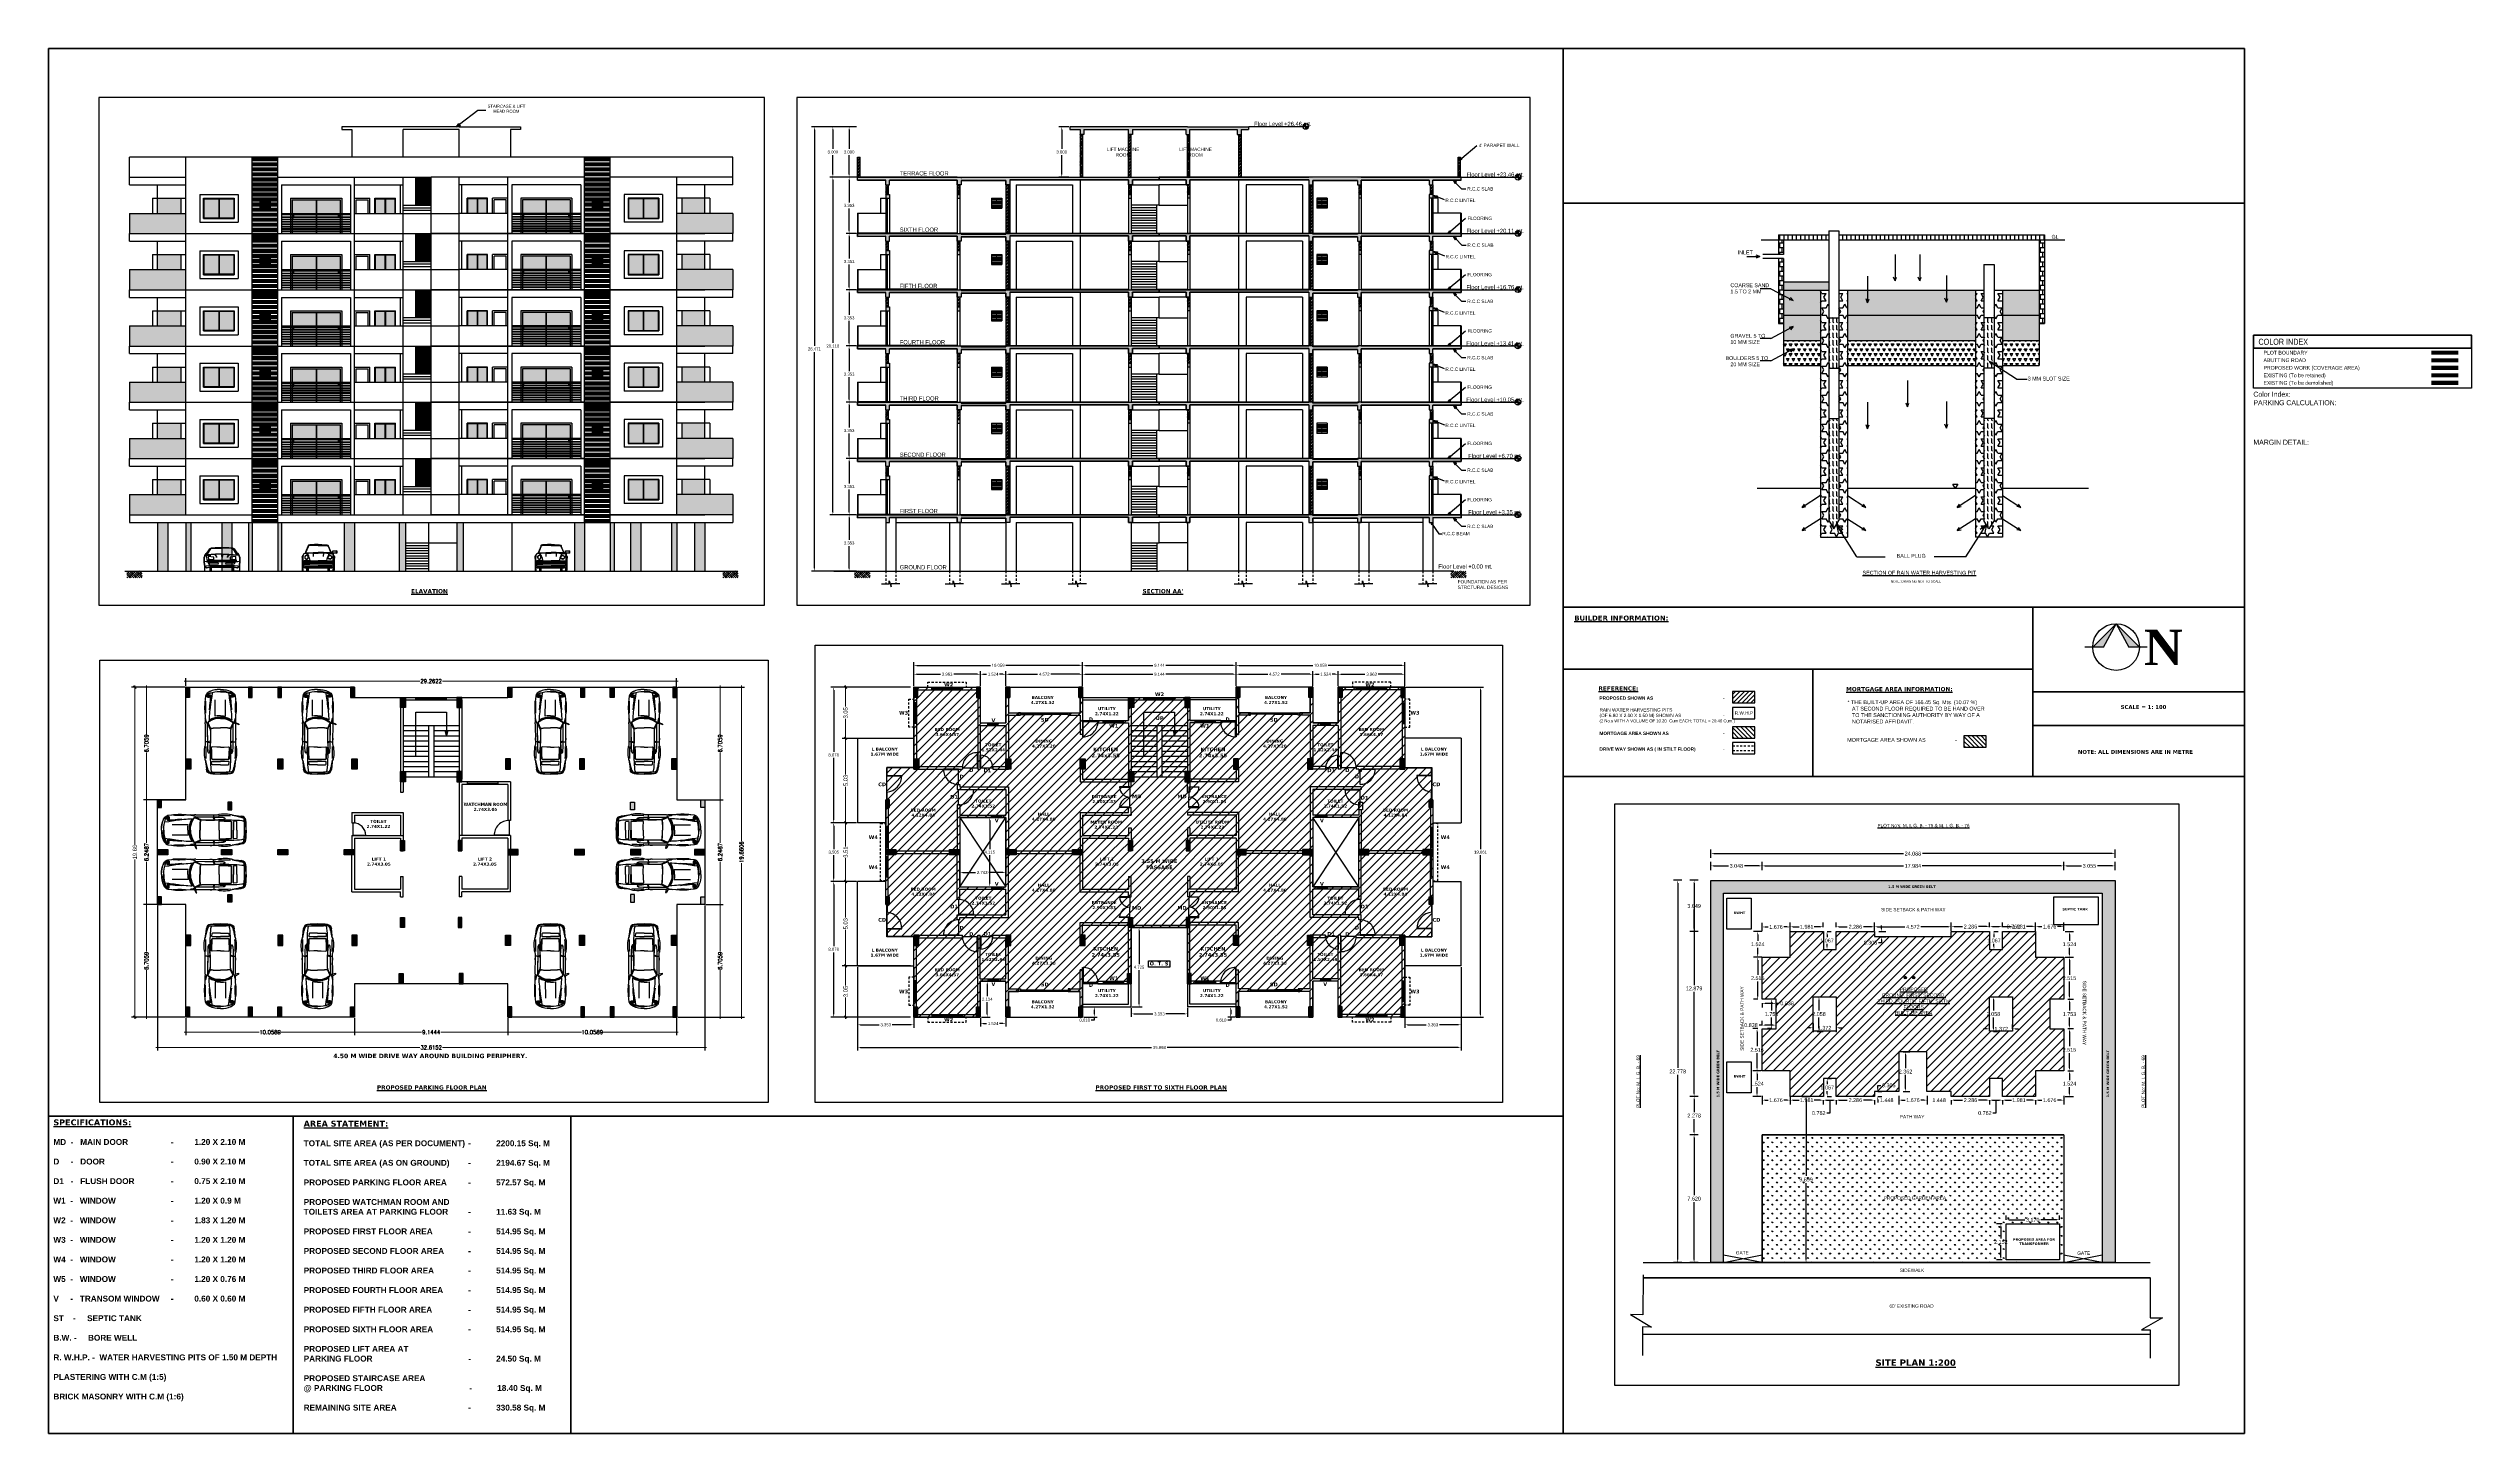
# Model space of a CAD drawing. Header units: metres. Extents: x 619 to 842, y 1450 to 1542.
# Drawn here: x 697.7 to 842.1, y 1459.3 to 1541.8 of the extents above; entities that cross this region are included whole.
import ezdxf

# ---------------------------------------------------------------- set-up
doc = ezdxf.new("R2010")
doc.units = ezdxf.units.M
doc.header["$LTSCALE"] = 0.5
doc.header["$MEASUREMENT"] = 0
doc.linetypes.add('DASHED2', pattern=[0.375, 0.25, -0.125])
for name, color, linetype in [('_AREATABLE', 7, 'Continuous'), ('_DIMENSION', 7, 'Continuous'), ('_Door', 114, 'Continuous'), ('_Floor', 153, 'Continuous'), ('_Plot', 7, 'Continuous'), ('_ResiFAR', 190, 'Continuous'), ('_StairCase', 120, 'Continuous'), ('ACCESORY USE', 14, 'Continuous'), ('CAR', 9, 'Continuous'), ('CENTERLINE', 1, 'Continuous'), ('CURTAIN WALL', 4, 'Continuous'), ('EXISTING ROAD', 8, 'Continuous'), ('EXTERIOR BOUNDRY', 6, 'Continuous'), ('furn', 7, 'Continuous'), ('PARKING', 60, 'Continuous'), ('PROPOSED WORK', 1, 'Continuous'), ('SIDEWALK', 96, 'Continuous'), ('TEXT', 7, 'Continuous'), ('wall', 7, 'Continuous'), ('WINDOW', 5, 'Continuous')]:
    doc.layers.add(name, color=color, linetype=linetype)
doc.styles.add('AutoDCRFont', font='romans.shx')
doc.styles.add('AutoDCRTableFont', font='ARIALN.TTF')
doc.styles.add('PreDCRDim2Font', font='ARIALN.TTF')
doc.styles.add('PreDCRDim3Font', font='ARIALN.TTF')
doc.styles.add('PreDCRFont', font='ARIALN.TTF')
doc.styles.get("Standard").update_dxf_attribs({"font": 'arial.ttf'})
doc.dimstyles.new('Copy of Standard', dxfattribs={"dimtxt": 0.23, "dimasz": 0.18, "dimexe": 0.25, "dimexo": 0.25, "dimgap": 0.09, "dimtad": 0, "dimtih": 1, "dimtoh": 1, "dimdec": 3, "dimzin": 0, "dimdsep": 46, "dimtxsty": 'Standard', "dimcen": -0.5, "dimadec": 0, "dimazin": 0, "dimtfac": 1, "dimtdec": 3, "dimtofl": 0, "dimtmove": 0, "dimatfit": 3, "dimfxl": 0.25, "dimfxlon": 1, "dimtolj": 1, "dimtzin": 0, "dimarcsym": 0})
doc.dimstyles.new('PDCR-BLDG-EXT', dxfattribs={"dimtxt": 0.25, "dimasz": 0.15, "dimexe": 0.2, "dimexo": 0.2, "dimgap": 0.1, "dimtad": 0, "dimzin": 0, "dimdsep": 46, "dimtxsty": 'PreDCRDim2Font', "dimblk": 'OBLIQUE', "dimcen": -0.2, "dimdle": 0.1, "dimadec": 0, "dimazin": 0, "dimtfac": 1, "dimtix": 1, "dimtofl": 0, "dimtmove": 1, "dimatfit": 1, "dimfxl": 1, "dimtolj": 1, "dimtzin": 0, "dimlwd": 15, "dimarcsym": 0})
doc.dimstyles.new('PDCR-PLOT-INT', dxfattribs={"dimtxt": 0.3, "dimasz": 0.25, "dimexe": 0.25, "dimexo": 0.25, "dimgap": 0.25, "dimtad": 0, "dimzin": 0, "dimdsep": 46, "dimtxsty": 'PreDCRFont', "dimblk": 'OBLIQUE', "dimcen": 0.5, "dimdle": 0.1, "dimadec": 0, "dimazin": 0, "dimtfac": 1, "dimtix": 1, "dimtofl": 0, "dimtmove": 1, "dimatfit": 1, "dimfxl": 1, "dimtolj": 1, "dimtzin": 0, "dimlwd": 15, "dimarcsym": 0})
doc.dimstyles.get("Standard").update_dxf_attribs({"dimtxt": 0.18, "dimasz": 0.18, "dimexe": 0.18, "dimexo": 0.0625, "dimgap": 0.09, "dimtad": 0, "dimtih": 1, "dimtoh": 1, "dimdec": 3, "dimzin": 0, "dimdsep": 46, "dimtxsty": 'Standard', "dimcen": 0.09, "dimadec": 0, "dimazin": 0, "dimtfac": 1, "dimtdec": 3, "dimtofl": 0, "dimtmove": 0, "dimatfit": 3, "dimfxl": 1, "dimtolj": 1, "dimtzin": 0, "dimarcsym": 0})
pattern_1 = [(50, (-85.42603, -4.36625), (0.179315046, -0.015688034), [0.01875, -0.20625]), (355, (-85.42603, -4.36625), (-0.034687833, 0.188048033), [0.015, -0.165]), (100.451444, (-85.41109, -4.36756), (0.144627212, 0.172359998), [0.015935048, -0.175285528]), (46.1842, (-85.42603, -4.31625), (0.266810333, -0.04137982), [0.028125, -0.309375]), (96.635635, (-85.4038, -4.3197), (0.233665486, 0.24352965), [0.023902586, -0.26292844]), (351.184164, (-85.42603, -4.31625), (0.233665486, 0.24352965), [0.0225, -0.2475]), (21, (-85.40103, -4.32875), (0.149226763, -0.100654723), [0.01875, -0.20625]), (326, (-85.40103, -4.32875), (0.060828833, 0.181287511), [0.015, -0.165]), (71.451445, (-85.3886, -4.33714), (0.210055594, 0.080632788), [0.015935048, -0.175285528]), (37.5, (-85.42603, -4.36625), (0.0030399638, 0.0832234635), [0, -0.163, 0, -0.1675, 0, -0.165625]), (7.5, (-85.42603, -4.36625), (0.0657673844, 0.098602928), [0, -0.0955, 0, -0.15925, 0, -0.063125]), (327.5, (-85.48178, -4.36625), (0.133455609, -0.005638718), [0, -0.0625, 0, -0.195, 0, -0.25875]), (317.5, (-85.50678, -4.36625), (0.145796542, 0.0250262456), [0, -0.08125, 0, -0.1295, 0, -0.18375])]
pattern_2 = [(50, (-128.81999, -1.01325), (0.179315046, -0.015688034), [0.01875, -0.20625]), (355, (-128.81999, -1.01325), (-0.034687833, 0.188048033), [0.015, -0.165]), (100.451444, (-128.80504, -1.01456), (0.144627212, 0.172359998), [0.015935048, -0.175285528]), (46.1842, (-128.81999, -0.96325), (0.266810333, -0.04137982), [0.028125, -0.309375]), (96.635635, (-128.79775, -0.9667), (0.233665486, 0.24352965), [0.023902586, -0.26292844]), (351.184164, (-128.82, -0.96325), (0.233665486, 0.24352965), [0.0225, -0.2475]), (21, (-128.79499, -0.97575), (0.149226763, -0.100654723), [0.01875, -0.20625]), (326, (-128.79499, -0.97575), (0.060828833, 0.181287511), [0.015, -0.165]), (71.451445, (-128.78255, -0.98414), (0.210055594, 0.080632788), [0.015935048, -0.175285528]), (37.5, (-128.81999, -1.01325), (0.0030399638, 0.0832234635), [0, -0.163, 0, -0.1675, 0, -0.165625]), (7.5, (-128.81999, -1.01325), (0.0657673844, 0.098602928), [0, -0.0955, 0, -0.15925, 0, -0.063125]), (327.5, (-128.87574, -1.01325), (0.133455609, -0.005638718), [0, -0.0625, 0, -0.195, 0, -0.25875]), (317.5, (-128.90074, -1.01325), (0.145796542, 0.0250262456), [0, -0.08125, 0, -0.1295, 0, -0.18375])]
pattern_3 = [(45, (-128.81999, -1.01325), (-0.092807765, 0.092807765), []), (45, (-128.75812, -1.01325), (-0.092807765, 0.092807765), [])]
pattern_4 = [(0, (-85.42603, -4.36625), (0, 0.066675), []), (90, (-85.42603, -4.36625), (-0.1, 0.066675), [0.066675, -0.066675])]
pattern_5 = [(50, (-85.42603, -1.01325), (0.179315046, -0.015688034), [0.01875, -0.20625]), (355, (-85.42603, -1.01325), (-0.034687833, 0.188048033), [0.015, -0.165]), (100.451444, (-85.41109, -1.01456), (0.144627212, 0.172359998), [0.015935048, -0.175285528]), (46.1842, (-85.42603, -0.96325), (0.266810333, -0.04137982), [0.028125, -0.309375]), (96.635635, (-85.4038, -0.9667), (0.233665486, 0.24352965), [0.023902586, -0.26292844]), (351.184164, (-85.42603, -0.96325), (0.233665486, 0.24352965), [0.0225, -0.2475]), (21, (-85.40103, -0.97575), (0.149226763, -0.100654723), [0.01875, -0.20625]), (326, (-85.40103, -0.97575), (0.060828833, 0.181287511), [0.015, -0.165]), (71.451445, (-85.3886, -0.98414), (0.210055594, 0.080632788), [0.015935048, -0.175285528]), (37.5, (-85.42603, -1.01325), (0.0030399638, 0.0832234635), [0, -0.163, 0, -0.1675, 0, -0.165625]), (7.5, (-85.42603, -1.01325), (0.0657673844, 0.098602928), [0, -0.0955, 0, -0.15925, 0, -0.063125]), (327.5, (-85.48178, -1.01325), (0.133455609, -0.005638718), [0, -0.0625, 0, -0.195, 0, -0.25875]), (317.5, (-85.50678, -1.01325), (0.145796542, 0.0250262456), [0, -0.08125, 0, -0.1295, 0, -0.18375])]
pattern_6 = [(0, (-85.42603, -1.01325), (0, 0.066675), []), (90, (-85.42603, -1.01325), (-0.1, 0.066675), [0.066675, -0.066675])]
pattern_7 = [(50, (-128.81999, 2.33975), (0.179315046, -0.015688034), [0.01875, -0.20625]), (355, (-128.81999, 2.33975), (-0.034687833, 0.188048033), [0.015, -0.165]), (100.451444, (-128.80504, 2.33844), (0.144627212, 0.172359998), [0.015935048, -0.175285528]), (46.1842, (-128.81999, 2.38975), (0.266810333, -0.04137982), [0.028125, -0.309375]), (96.635635, (-128.79775, 2.3863), (0.233665486, 0.24352965), [0.023902586, -0.26292844]), (351.184164, (-128.82, 2.38975), (0.233665486, 0.24352965), [0.0225, -0.2475]), (21, (-128.79499, 2.37725), (0.149226763, -0.100654723), [0.01875, -0.20625]), (326, (-128.79499, 2.37725), (0.060828833, 0.181287511), [0.015, -0.165]), (71.451445, (-128.78255, 2.36886), (0.210055594, 0.080632788), [0.015935048, -0.175285528]), (37.5, (-128.81999, 2.33975), (0.0030399638, 0.0832234635), [0, -0.163, 0, -0.1675, 0, -0.165625]), (7.5, (-128.81999, 2.33975), (0.0657673844, 0.098602928), [0, -0.0955, 0, -0.15925, 0, -0.063125]), (327.5, (-128.87574, 2.33975), (0.133455609, -0.005638718), [0, -0.0625, 0, -0.195, 0, -0.25875]), (317.5, (-128.90074, 2.33975), (0.145796542, 0.0250262456), [0, -0.08125, 0, -0.1295, 0, -0.18375])]
pattern_8 = [(45, (-128.81999, 2.33975), (-0.092807765, 0.092807765), []), (45, (-128.75812, 2.33975), (-0.092807765, 0.092807765), [])]
pattern_9 = [(50, (-85.42603, 2.33975), (0.179315046, -0.015688034), [0.01875, -0.20625]), (355, (-85.42603, 2.33975), (-0.034687833, 0.188048033), [0.015, -0.165]), (100.451444, (-85.41109, 2.33844), (0.144627212, 0.172359998), [0.015935048, -0.175285528]), (46.1842, (-85.42603, 2.38975), (0.266810333, -0.04137982), [0.028125, -0.309375]), (96.635635, (-85.4038, 2.3863), (0.233665486, 0.24352965), [0.023902586, -0.26292844]), (351.184164, (-85.42603, 2.38975), (0.233665486, 0.24352965), [0.0225, -0.2475]), (21, (-85.40103, 2.37725), (0.149226763, -0.100654723), [0.01875, -0.20625]), (326, (-85.40103, 2.37725), (0.060828833, 0.181287511), [0.015, -0.165]), (71.451445, (-85.3886, 2.36886), (0.210055594, 0.080632788), [0.015935048, -0.175285528]), (37.5, (-85.42603, 2.33975), (0.0030399638, 0.0832234635), [0, -0.163, 0, -0.1675, 0, -0.165625]), (7.5, (-85.42603, 2.33975), (0.0657673844, 0.098602928), [0, -0.0955, 0, -0.15925, 0, -0.063125]), (327.5, (-85.48178, 2.33975), (0.133455609, -0.005638718), [0, -0.0625, 0, -0.195, 0, -0.25875]), (317.5, (-85.50678, 2.33975), (0.145796542, 0.0250262456), [0, -0.08125, 0, -0.1295, 0, -0.18375])]
pattern_10 = [(0, (-85.42603, 2.33975), (0, 0.066675), []), (90, (-85.42603, 2.33975), (-0.1, 0.066675), [0.066675, -0.066675])]
pattern_11 = [(50, (-128.81999, 5.69275), (0.179315046, -0.015688034), [0.01875, -0.20625]), (355, (-128.81999, 5.69275), (-0.034687833, 0.188048033), [0.015, -0.165]), (100.451444, (-128.80504, 5.69144), (0.144627212, 0.172359998), [0.015935048, -0.175285528]), (46.1842, (-128.81999, 5.74275), (0.266810333, -0.04137982), [0.028125, -0.309375]), (96.635635, (-128.79775, 5.7393), (0.233665486, 0.24352965), [0.023902586, -0.26292844]), (351.184164, (-128.82, 5.74275), (0.233665486, 0.24352965), [0.0225, -0.2475]), (21, (-128.79499, 5.73025), (0.149226763, -0.100654723), [0.01875, -0.20625]), (326, (-128.79499, 5.73025), (0.060828833, 0.181287511), [0.015, -0.165]), (71.451445, (-128.78255, 5.72186), (0.210055594, 0.080632788), [0.015935048, -0.175285528]), (37.5, (-128.81999, 5.69275), (0.0030399638, 0.0832234635), [0, -0.163, 0, -0.1675, 0, -0.165625]), (7.5, (-128.81999, 5.69275), (0.0657673844, 0.098602928), [0, -0.0955, 0, -0.15925, 0, -0.063125]), (327.5, (-128.87574, 5.69275), (0.133455609, -0.005638718), [0, -0.0625, 0, -0.195, 0, -0.25875]), (317.5, (-128.90074, 5.69275), (0.145796542, 0.0250262456), [0, -0.08125, 0, -0.1295, 0, -0.18375])]
pattern_12 = [(45, (-128.81999, 5.69275), (-0.092807765, 0.092807765), []), (45, (-128.75812, 5.69275), (-0.092807765, 0.092807765), [])]
pattern_13 = [(50, (-85.42603, 5.69275), (0.179315046, -0.015688034), [0.01875, -0.20625]), (355, (-85.42603, 5.69275), (-0.034687833, 0.188048033), [0.015, -0.165]), (100.451444, (-85.41109, 5.69144), (0.144627212, 0.172359998), [0.015935048, -0.175285528]), (46.1842, (-85.42603, 5.74275), (0.266810333, -0.04137982), [0.028125, -0.309375]), (96.635635, (-85.4038, 5.7393), (0.233665486, 0.24352965), [0.023902586, -0.26292844]), (351.184164, (-85.42603, 5.74275), (0.233665486, 0.24352965), [0.0225, -0.2475]), (21, (-85.40103, 5.73025), (0.149226763, -0.100654723), [0.01875, -0.20625]), (326, (-85.40103, 5.73025), (0.060828833, 0.181287511), [0.015, -0.165]), (71.451445, (-85.3886, 5.72186), (0.210055594, 0.080632788), [0.015935048, -0.175285528]), (37.5, (-85.42603, 5.69275), (0.0030399638, 0.0832234635), [0, -0.163, 0, -0.1675, 0, -0.165625]), (7.5, (-85.42603, 5.69275), (0.0657673844, 0.098602928), [0, -0.0955, 0, -0.15925, 0, -0.063125]), (327.5, (-85.48178, 5.69275), (0.133455609, -0.005638718), [0, -0.0625, 0, -0.195, 0, -0.25875]), (317.5, (-85.50678, 5.69275), (0.145796542, 0.0250262456), [0, -0.08125, 0, -0.1295, 0, -0.18375])]
pattern_14 = [(0, (-85.42603, 5.69275), (0, 0.066675), []), (90, (-85.42603, 5.69275), (-0.1, 0.066675), [0.066675, -0.066675])]
pattern_15 = [(50, (-128.81999, 9.04575), (0.179315046, -0.015688034), [0.01875, -0.20625]), (355, (-128.81999, 9.04575), (-0.034687833, 0.188048033), [0.015, -0.165]), (100.451444, (-128.80504, 9.04444), (0.144627212, 0.172359998), [0.015935048, -0.175285528]), (46.1842, (-128.81999, 9.09575), (0.266810333, -0.04137982), [0.028125, -0.309375]), (96.635635, (-128.79775, 9.0923), (0.233665486, 0.24352965), [0.023902586, -0.26292844]), (351.184164, (-128.82, 9.09575), (0.233665486, 0.24352965), [0.0225, -0.2475]), (21, (-128.79499, 9.08325), (0.149226763, -0.100654723), [0.01875, -0.20625]), (326, (-128.79499, 9.08325), (0.060828833, 0.181287511), [0.015, -0.165]), (71.451445, (-128.78255, 9.07486), (0.210055594, 0.080632788), [0.015935048, -0.175285528]), (37.5, (-128.81999, 9.04575), (0.0030399638, 0.0832234635), [0, -0.163, 0, -0.1675, 0, -0.165625]), (7.5, (-128.81999, 9.04575), (0.0657673844, 0.098602928), [0, -0.0955, 0, -0.15925, 0, -0.063125]), (327.5, (-128.87574, 9.04575), (0.133455609, -0.005638718), [0, -0.0625, 0, -0.195, 0, -0.25875]), (317.5, (-128.90074, 9.04575), (0.145796542, 0.0250262456), [0, -0.08125, 0, -0.1295, 0, -0.18375])]
pattern_16 = [(45, (-128.81999, 9.04575), (-0.092807765, 0.092807765), []), (45, (-128.75812, 9.04575), (-0.092807765, 0.092807765), [])]
pattern_17 = [(50, (-85.42603, 9.04575), (0.179315046, -0.015688034), [0.01875, -0.20625]), (355, (-85.42603, 9.04575), (-0.034687833, 0.188048033), [0.015, -0.165]), (100.451444, (-85.41109, 9.04444), (0.144627212, 0.172359998), [0.015935048, -0.175285528]), (46.1842, (-85.42603, 9.09575), (0.266810333, -0.04137982), [0.028125, -0.309375]), (96.635635, (-85.4038, 9.0923), (0.233665486, 0.24352965), [0.023902586, -0.26292844]), (351.184164, (-85.42603, 9.09575), (0.233665486, 0.24352965), [0.0225, -0.2475]), (21, (-85.40103, 9.08325), (0.149226763, -0.100654723), [0.01875, -0.20625]), (326, (-85.40103, 9.08325), (0.060828833, 0.181287511), [0.015, -0.165]), (71.451445, (-85.3886, 9.07486), (0.210055594, 0.080632788), [0.015935048, -0.175285528]), (37.5, (-85.42603, 9.04575), (0.0030399638, 0.0832234635), [0, -0.163, 0, -0.1675, 0, -0.165625]), (7.5, (-85.42603, 9.04575), (0.0657673844, 0.098602928), [0, -0.0955, 0, -0.15925, 0, -0.063125]), (327.5, (-85.48178, 9.04575), (0.133455609, -0.005638718), [0, -0.0625, 0, -0.195, 0, -0.25875]), (317.5, (-85.50678, 9.04575), (0.145796542, 0.0250262456), [0, -0.08125, 0, -0.1295, 0, -0.18375])]
pattern_18 = [(0, (-85.42603, 9.04575), (0, 0.066675), []), (90, (-85.42603, 9.04575), (-0.1, 0.066675), [0.066675, -0.066675])]
pattern_19 = [(50, (-128.81999, 12.39875), (0.179315046, -0.015688034), [0.01875, -0.20625]), (355, (-128.81999, 12.39875), (-0.034687833, 0.188048033), [0.015, -0.165]), (100.451444, (-128.80504, 12.39744), (0.144627212, 0.172359998), [0.015935048, -0.175285528]), (46.1842, (-128.81999, 12.44875), (0.266810333, -0.04137982), [0.028125, -0.309375]), (96.635635, (-128.79775, 12.4453), (0.233665486, 0.24352965), [0.023902586, -0.26292844]), (351.184164, (-128.82, 12.44875), (0.233665486, 0.24352965), [0.0225, -0.2475]), (21, (-128.79499, 12.43625), (0.149226763, -0.100654723), [0.01875, -0.20625]), (326, (-128.79499, 12.43625), (0.060828833, 0.181287511), [0.015, -0.165]), (71.451445, (-128.78255, 12.42786), (0.210055594, 0.080632788), [0.015935048, -0.175285528]), (37.5, (-128.81999, 12.39875), (0.0030399638, 0.0832234635), [0, -0.163, 0, -0.1675, 0, -0.165625]), (7.5, (-128.81999, 12.39875), (0.0657673844, 0.098602928), [0, -0.0955, 0, -0.15925, 0, -0.063125]), (327.5, (-128.87574, 12.39875), (0.133455609, -0.005638718), [0, -0.0625, 0, -0.195, 0, -0.25875]), (317.5, (-128.90074, 12.39875), (0.145796542, 0.0250262456), [0, -0.08125, 0, -0.1295, 0, -0.18375])]
pattern_20 = [(45, (-128.81999, 12.39875), (-0.092807765, 0.092807765), []), (45, (-128.75812, 12.39875), (-0.092807765, 0.092807765), [])]
pattern_21 = [(50, (-85.42603, 12.39875), (0.179315046, -0.015688034), [0.01875, -0.20625]), (355, (-85.42603, 12.39875), (-0.034687833, 0.188048033), [0.015, -0.165]), (100.451444, (-85.41109, 12.39744), (0.144627212, 0.172359998), [0.015935048, -0.175285528]), (46.1842, (-85.42603, 12.44875), (0.266810333, -0.04137982), [0.028125, -0.309375]), (96.635635, (-85.4038, 12.4453), (0.233665486, 0.24352965), [0.023902586, -0.26292844]), (351.184164, (-85.42603, 12.44875), (0.233665486, 0.24352965), [0.0225, -0.2475]), (21, (-85.40103, 12.43625), (0.149226763, -0.100654723), [0.01875, -0.20625]), (326, (-85.40103, 12.43625), (0.060828833, 0.181287511), [0.015, -0.165]), (71.451445, (-85.3886, 12.42786), (0.210055594, 0.080632788), [0.015935048, -0.175285528]), (37.5, (-85.42603, 12.39875), (0.0030399638, 0.0832234635), [0, -0.163, 0, -0.1675, 0, -0.165625]), (7.5, (-85.42603, 12.39875), (0.0657673844, 0.098602928), [0, -0.0955, 0, -0.15925, 0, -0.063125]), (327.5, (-85.48178, 12.39875), (0.133455609, -0.005638718), [0, -0.0625, 0, -0.195, 0, -0.25875]), (317.5, (-85.50678, 12.39875), (0.145796542, 0.0250262456), [0, -0.08125, 0, -0.1295, 0, -0.18375])]
pattern_22 = [(0, (-85.42603, 12.39875), (0, 0.066675), []), (90, (-85.42603, 12.39875), (-0.1, 0.066675), [0.066675, -0.066675])]
pattern_23 = [(50, (-128.81999, 15.75175), (0.179315046, -0.015688034), [0.01875, -0.20625]), (355, (-128.81999, 15.75175), (-0.034687833, 0.188048033), [0.015, -0.165]), (100.451444, (-128.80504, 15.75044), (0.144627212, 0.172359998), [0.015935048, -0.175285528]), (46.1842, (-128.81999, 15.80175), (0.266810333, -0.04137982), [0.028125, -0.309375]), (96.635635, (-128.79775, 15.7983), (0.233665486, 0.24352965), [0.023902586, -0.26292844]), (351.184164, (-128.82, 15.80175), (0.233665486, 0.24352965), [0.0225, -0.2475]), (21, (-128.79499, 15.78925), (0.149226763, -0.100654723), [0.01875, -0.20625]), (326, (-128.79499, 15.78925), (0.060828833, 0.181287511), [0.015, -0.165]), (71.451445, (-128.78255, 15.78086), (0.210055594, 0.080632788), [0.015935048, -0.175285528]), (37.5, (-128.81999, 15.75175), (0.0030399638, 0.0832234635), [0, -0.163, 0, -0.1675, 0, -0.165625]), (7.5, (-128.81999, 15.75175), (0.0657673844, 0.098602928), [0, -0.0955, 0, -0.15925, 0, -0.063125]), (327.5, (-128.87574, 15.75175), (0.133455609, -0.005638718), [0, -0.0625, 0, -0.195, 0, -0.25875]), (317.5, (-128.90074, 15.75175), (0.145796542, 0.0250262456), [0, -0.08125, 0, -0.1295, 0, -0.18375])]
pattern_24 = [(45, (-128.81999, 15.75175), (-0.092807765, 0.092807765), []), (45, (-128.75812, 15.75175), (-0.092807765, 0.092807765), [])]
pattern_25 = [(50, (-85.42603, 15.75175), (0.179315046, -0.015688034), [0.01875, -0.20625]), (355, (-85.42603, 15.75175), (-0.034687833, 0.188048033), [0.015, -0.165]), (100.451444, (-85.41109, 15.75044), (0.144627212, 0.172359998), [0.015935048, -0.175285528]), (46.1842, (-85.42603, 15.80175), (0.266810333, -0.04137982), [0.028125, -0.309375]), (96.635635, (-85.4038, 15.7983), (0.233665486, 0.24352965), [0.023902586, -0.26292844]), (351.184164, (-85.42603, 15.80175), (0.233665486, 0.24352965), [0.0225, -0.2475]), (21, (-85.40103, 15.78925), (0.149226763, -0.100654723), [0.01875, -0.20625]), (326, (-85.40103, 15.78925), (0.060828833, 0.181287511), [0.015, -0.165]), (71.451445, (-85.3886, 15.78086), (0.210055594, 0.080632788), [0.015935048, -0.175285528]), (37.5, (-85.42603, 15.75175), (0.0030399638, 0.0832234635), [0, -0.163, 0, -0.1675, 0, -0.165625]), (7.5, (-85.42603, 15.75175), (0.0657673844, 0.098602928), [0, -0.0955, 0, -0.15925, 0, -0.063125]), (327.5, (-85.48178, 15.75175), (0.133455609, -0.005638718), [0, -0.0625, 0, -0.195, 0, -0.25875]), (317.5, (-85.50678, 15.75175), (0.145796542, 0.0250262456), [0, -0.08125, 0, -0.1295, 0, -0.18375])]
pattern_26 = [(90, (481.72866, 737.31337), (-0.26516504, 0.26516504), [0.0703125, -0.46001759]), (45, (481.72866, 737.31337), (-0.26516504, 0.26516504), [0.0703125, -0.3046875]), (135, (481.72866, 737.31337), (-0.26516504, -0.26516504), [0.0703125, -0.3046875])]

# ---------------------------------------------------------------- blocks, each defined once
blk = doc.blocks.new('CAR05-T')
at = {"layer": 'CAR'}
for p, q in [((-69.3, 11.7), (-69.3, -11.7)), ((-68.8, -11.8), (-68.8, 11.7)), ((-8.4, 25.1), (-10.4, 20.2)), ((-7.6, 25.1), (-9.7, 20.1)), ((-6.9, 25.1), (-8.9, 20.1)), ((-8.4, -25.2), (-10.4, -20.2)), ((-7.6, -25.2), (-9.7, -20.2)), ((-6.9, -25.2), (-8.9, -20.1)), ((27.4, -30.1), (30.1, -30.1)), ((95.7, 0), (95.7, 0))]:
    blk.add_line(p, q, dxfattribs=at)
for points in [[(-72.5, 0), (-72.3, 11.3), (-72.2, 14.5), (-71.5, 19.8), (-70.7, 22.6), (-68.9, 25.4), (-66.5, 26.7), (-62.9, 27.6)], [(27.4, 30.1), (-8.3, 30), (-12.7, 30), (-15.9, 30.2), (-17.1, 31), (-19.1, 31.5), (-23.5, 32), (-27.1, 32.2), (-31.4, 32.2), (-35.5, 32.1), (-39.3, 31.6), (-43.1, 30.8), (-44.9, 30), (-48.4, 29.4), (-57.1, 28.4), (-62.9, 27.6), (-66.4, 26.4), (-68.8, 25.2), (-70.4, 22.6), (-71.2, 19.8), (-71.8, 14.9), (-71.9, 11.7), (-72, 0)], [(-44.9, 29.7), (-45.5, 29.4), (-52.1, 28.1), (-59.3, 26.5), (-63.8, 25.7), (-65.7, 24.9), (-67.4, 23.9), (-68.4, 22.3), (-68.8, 19.7), (-69.1, 15.1), (-69.3, 11.7)], [(-59.3, 26.5), (-59.7, 26), (-63.8, 25.2), (-65.7, 24.4), (-67.4, 23.3), (-68.1, 22), (-68.8, 15.1), (-68.8, 11.7)], [(-13.9, 20.2), (-31.7, 20.2), (-38, 20.2), (-43.5, 20.1), (-48.2, 19.9), (-53.8, 19.6), (-59.7, 19.3), (-63.8, 18.8), (-65.7, 18.3), (-67.4, 17.8)], [(-54.4, 0), (-54.4, 11.7), (-54.3, 15.7), (-53.8, 16.9), (-48.2, 17.4), (-47.8, 16.6), (-47.5, 15.1), (-47.5, 8.3), (-47.5, 0)], [(-19, 0), (-19, 7.2), (-18.7, 16.2), (-19.1, 17.6), (-21.3, 18.1), (-24.9, 18), (-28.8, 17.9), (-32.2, 17.7), (-34.2, 17.7), (-36.8, 17.5), (-39, 17.4), (-42.7, 17.1), (-43.2, 16.7), (-43.7, 16), (-43.8, 8.3), (-43.8, 0)], [(-19, 0), (-19, -7.2), (-18.7, -16.2), (-19.1, -17.6), (-21.3, -18.1), (-24.9, -18), (-28.8, -17.9), (-32.2, -17.7), (-34.2, -17.7), (-36.8, -17.5), (-39, -17.4), (-42.7, -17.1), (-43.2, -16.7), (-43.7, -16), (-43.8, -8.3), (-43.8, 0)], [(-43.3, 0), (-43.3, 8.2), (-43.2, 15.9), (-42.8, 16.6), (-42.3, 17), (-21.5, 17.9), (-19.3, 17.5)], [(-43.3, 0), (-43.3, -8.2), (-43.2, -15.9), (-42.8, -16.6), (-42.3, -17), (-21.5, -18), (-19.3, -17.5)], [(-17.6, 29), (-21.7, 29.1), (-26.8, 29.1), (-31.7, 29), (-36.7, 29), (-41.7, 28.8)], [(-8.1, 25.1), (-8.1, 25.6), (-8.5, 26.9), (-8.6, 28.3), (-8.6, 29.1), (-8.3, 30)], [(-0.3, 30), (-0.5, 30), (-1.2, 30.5), (-4.4, 30.5), (-5.4, 30), (-6.8, 30)], [(39.3, 0), (39, 6.2), (38.2, 10.2), (35.9, 16.9), (32.5, 22.6), (31.9, 23.5), (31, 24.4), (30, 24.9), (29, 25), (28, 25), (18.6, 20.7), (18, 20.4), (17.8, 19.7), (18, 18.5), (18.3, 16.9), (18.7, 14.2), (19, 7.2), (19, 0)], [(38, 0), (37.8, 6.2), (36.9, 10.2), (34.7, 16.9), (31.3, 22.6), (30.7, 23.5), (29.7, 24.3), (28.4, 24.4), (19.1, 20.2), (18.5, 19.8), (18.3, 19.4), (18.6, 18.4), (19.1, 14.1), (19.3, 7.2), (19.4, 0)], [(27.7, 25.7), (28.7, 27.1), (32.5, 28.3), (36.7, 29), (38.7, 30.1)], [(95.7, 0), (95.4, 6.2), (94.9, 11.2), (93.6, 16.4), (92.4, 19.2), (91.4, 21.3), (89.4, 24.3), (87.9, 26.3), (86.5, 27.8), (85.2, 28.5), (82.8, 29.3), (75.6, 30), (74.1, 30), (71.7, 30.7), (68, 31), (65.3, 31.2), (62.4, 31.3), (59.5, 31.3), (56, 31.3), (52.8, 31.1), (47.3, 30.7), (45.7, 30.2), (38.7, 30.1), (30.1, 30.1)], [(88.8, 16.4), (81.3, 17.2), (78.2, 17.7), (74.6, 18.3), (70.5, 18.9), (66.9, 19.5), (59.5, 20.5), (55.3, 21), (50.9, 21.4), (46.8, 21.8), (43.2, 22), (37.8, 22.3), (34.6, 22.5), (37.7, 16.9), (39.7, 10.2), (40.5, 6.2), (40.7, 0)], [(43.3, 0), (43, 6.2), (42.4, 10.2), (44.7, 10.2), (70.5, 10.1), (74.6, 10.1)], [(72.1, 29.8), (69.6, 29.7), (66.7, 29.6), (63.1, 29.4), (59.5, 29.3), (55.7, 29.5), (51.5, 29.6), (48.2, 29.9)], [(84.4, 26.8), (83.4, 27), (82.4, 27.3), (81.6, 27), (80.6, 26.3), (80.3, 24.8), (80.3, 23.5), (80.3, 22.8), (80.3, 21.5), (80.6, 20), (81.6, 19.1), (82.4, 19), (83.4, 19.3), (84.4, 19.9)], [(83.8, 19.7), (83, 19.5), (82.6, 19.5), (82, 19.8), (81.5, 20.6), (81.1, 21.9), (81, 23.1), (81.1, 24.3), (81.5, 25.6), (82, 26.5), (82.6, 26.7), (83.8, 26.4)], [(90.9, 0), (90.6, 6.2), (90.1, 11.2), (88.8, 16.4), (88.1, 19.2), (87.4, 21.3), (86.9, 22.7), (86.4, 23.8), (85, 26.4), (82, 28.6), (85.5, 26.2), (87.1, 23.8), (87.8, 22.7), (88.4, 21.3), (89.1, 19.2), (89.8, 16.4), (91.1, 11.2), (91.6, 6.2), (91.9, 0)], [(83.1, 24.3), (83.3, 23), (83, 21.8)], [(95.4, 0), (95.1, 6.2), (94.5, 11.2), (93.2, 16.4), (92, 19.2), (91.1, 21.3), (90.3, 22.8), (87.9, 26.3)], [(-72.5, 0), (-72.3, -11.3), (-72.2, -14.6), (-71.5, -19.8), (-70.7, -22.7), (-68.9, -25.4), (-66.5, -26.7), (-62.9, -27.6)], [(27.4, -30.1), (-8.3, -30), (-12.7, -30), (-15.9, -30.3), (-17.1, -31), (-19.1, -31.5), (-23.5, -32), (-27.1, -32.3), (-31.4, -32.3), (-35.5, -32.1), (-39.3, -31.6), (-43.1, -30.8), (-44.9, -30.1), (-48.4, -29.4), (-57.1, -28.4), (-62.9, -27.6), (-66.4, -26.4), (-68.8, -25.2), (-70.4, -22.7), (-71.2, -19.8), (-71.8, -14.9), (-71.9, -11.7), (-72, 0)], [(-44.9, -29.7), (-45.5, -29.4), (-52.1, -28.1), (-59.3, -26.5), (-63.8, -25.7), (-65.7, -25), (-67.4, -23.9), (-68.4, -22.4), (-68.8, -19.7), (-69.1, -15.1), (-69.3, -11.7)], [(-59.3, -26.5), (-59.7, -26.1), (-63.8, -25.2), (-65.7, -24.5), (-67.4, -23.3), (-68.1, -22.1), (-68.8, -15.1), (-68.8, -11.8)], [(-13.9, -20.2), (-31.7, -20.3), (-38, -20.2), (-43.5, -20.1), (-48.2, -19.9), (-53.8, -19.7), (-59.7, -19.3), (-63.8, -18.8), (-65.7, -18.4), (-67.4, -17.9)], [(-54.4, 0), (-54.4, -11.7), (-54.3, -15.7), (-53.8, -16.9), (-48.2, -17.4), (-47.8, -16.6), (-47.5, -15.1), (-47.5, -8.3), (-47.5, 0)], [(-17.6, -29), (-21.7, -29.1), (-26.8, -29.1), (-31.7, -29), (-36.7, -29), (-41.7, -28.9)], [(-8.1, -25.2), (-8.1, -25.7), (-8.5, -26.9), (-8.6, -28.3), (-8.6, -29.1), (-8.3, -30)], [(-0.3, -30), (-0.5, -30), (-1.2, -30.5), (-4.4, -30.5), (-5.4, -30), (-6.8, -30)], [(39.3, 0), (39, -6.2), (38.2, -10.2), (35.9, -17), (32.5, -22.7), (31.9, -23.5), (31, -24.4), (30, -24.9), (29, -25), (28, -25), (18.6, -20.7), (18, -20.4), (17.8, -19.7), (18, -18.5), (18.3, -17), (18.7, -14.2), (19, -7.2), (19, 0)], [(38, 0), (37.8, -6.2), (36.9, -10.2), (34.7, -17), (31.3, -22.7), (30.7, -23.5), (29.7, -24.3), (28.4, -24.4), (19.1, -20.2), (18.5, -19.9), (18.3, -19.4), (18.6, -18.4), (19.1, -14.1), (19.3, -7.2), (19.4, 0)], [(27.7, -25.8), (28.7, -27.1), (32.5, -28.4), (36.7, -29), (38.7, -30.1)], [(95.7, 0), (95.4, -6.2), (94.9, -11.2), (93.6, -16.4), (92.4, -19.2), (91.4, -21.3), (89.4, -24.3), (87.9, -26.3), (86.5, -27.8), (85.2, -28.5), (82.8, -29.3), (75.6, -30), (74.1, -30), (71.7, -30.8), (68, -31), (65.3, -31.2), (62.4, -31.3), (59.5, -31.3), (56, -31.3), (52.8, -31.1), (47.3, -30.8), (45.7, -30.2), (38.7, -30.1), (30.1, -30.1)], [(88.8, -16.5), (81.3, -17.2), (78.2, -17.8), (74.6, -18.3), (70.5, -18.9), (66.9, -19.5), (59.5, -20.5), (55.3, -21), (50.9, -21.4), (46.8, -21.8), (43.2, -22.1), (37.8, -22.3), (34.6, -22.5), (37.7, -17), (39.7, -10.2), (40.5, -6.2), (40.7, 0)], [(43.3, 0), (43, -6.2), (42.4, -10.2), (44.7, -10.2), (70.5, -10.1), (74.6, -10.1)], [(72.1, -29.9), (69.6, -29.7), (66.7, -29.6), (63.1, -29.4), (59.5, -29.4), (55.7, -29.5), (51.5, -29.7), (48.2, -29.9)], [(84.4, -26.8), (83.4, -27), (82.4, -27.3), (81.6, -27), (80.6, -26.3), (80.3, -24.8), (80.3, -23.6), (80.3, -22.8), (80.3, -21.5), (80.6, -20), (81.6, -19.2), (82.4, -19.1), (83.4, -19.3), (84.4, -19.9)], [(83.8, -19.8), (83, -19.6), (82.6, -19.5), (82, -19.8), (81.5, -20.6), (81.1, -21.9), (81, -23.1), (81.1, -24.3), (81.5, -25.6), (82, -26.5), (82.6, -26.8), (83.8, -26.4)], [(90.9, 0), (90.6, -6.2), (90.1, -11.2), (88.8, -16.5), (88.1, -19.2), (87.4, -21.3), (86.9, -22.7), (86.4, -23.8), (85, -26.4), (82, -28.6), (85.5, -26.2), (87.1, -23.8), (87.8, -22.7), (88.4, -21.3), (89.1, -19.2), (89.8, -16.5), (91.1, -11.2), (91.6, -6.2), (91.9, 0)], [(83.1, -24.3), (83.3, -23), (83, -21.8)], [(95.4, 0), (95.1, -6.2), (94.5, -11.2), (93.2, -16.4), (92, -19.2), (91.1, -21.3), (90.3, -22.8), (87.9, -26.3)]]:
    blk.add_lwpolyline(points, dxfattribs=at)
for points in [[(28.4, 25.4), (27.5, 25.1), (18.2, 20.8), (17.5, 20.6), (16.9, 20.4), (14.7, 20), (7.5, 19.8), (-0.3, 19.8), (-5, 19.8), (-9.7, 19.9), (-13.9, 20.2), (-17.7, 20.5), (-21.3, 20.8), (-24.1, 21.1), (-27.7, 21.5), (-29.8, 21.8), (-30.7, 22.3), (-31.1, 22.6), (-31, 23.1), (-30.5, 23.5), (-28.8, 24.3), (-27.2, 24.7), (-19, 25.3), (27.7, 25.6)], [(26.6, 25.1), (17.3, 20.8), (16.7, 20.6), (16, 20.4), (15.1, 20.1), (11.8, 20), (7.6, 20), (3, 20), (-0.3, 20), (-8.9, 20.1), (-10.4, 20.2), (-17.7, 20.7), (-21.3, 20.9), (-23.8, 21.2), (-27.2, 21.5), (-29.5, 21.9), (-30.5, 22.3), (-30.8, 22.6), (-30.8, 23), (-30.3, 23.4), (-28.7, 24.2), (-27.2, 24.6), (-19, 25.2), (-8.1, 25.1), (-6.9, 25.1), (9.5, 25.3), (27.2, 25.5), (27.6, 25.4)], [(27.9, 28.2), (27.6, 27.8), (30.7, 27.8), (30.2, 29.8), (27.2, 35.7), (26.4, 36.7), (25.5, 36.7), (25.9, 35.7), (27.4, 30), (27.6, 29), (28.6, 28.8)], [(55.3, 21.9), (61.6, 20.8), (67.7, 20.1), (71.8, 19.6), (76.1, 19.1), (80.4, 18.7), (79.2, 20), (77, 20.2), (73, 20.6), (68.4, 21), (63.7, 21.4)], [(84.4, 25.4), (84.1, 26.1), (83.8, 26.4), (83.5, 26.1), (83.2, 25.4), (83.1, 24.4), (83, 23), (83.1, 21.7), (83.2, 20.7), (83.5, 20), (83.8, 19.7), (84.1, 20), (84.4, 20.6), (84.5, 21.7), (84.6, 23), (84.5, 24.3)], [(28.4, -25.4), (27.5, -25.1), (18.2, -20.8), (17.5, -20.6), (16.9, -20.4), (14.7, -20), (7.5, -19.8), (-0.3, -19.8), (-5, -19.8), (-9.7, -19.9), (-13.9, -20.2), (-17.7, -20.5), (-21.3, -20.8), (-24.1, -21.1), (-27.7, -21.5), (-29.8, -21.8), (-30.7, -22.3), (-31.1, -22.6), (-31, -23.1), (-30.5, -23.5), (-28.8, -24.4), (-27.2, -24.8), (-19, -25.3), (27.7, -25.7)], [(26.6, -25.1), (17.3, -20.8), (16.7, -20.6), (16, -20.4), (15.1, -20.1), (11.8, -20), (7.6, -20), (3, -20), (-0.3, -20), (-8.9, -20.1), (-10.4, -20.2), (-17.7, -20.7), (-21.3, -20.9), (-23.8, -21.2), (-27.2, -21.5), (-29.5, -21.9), (-30.5, -22.3), (-30.8, -22.6), (-30.8, -23), (-30.3, -23.4), (-28.7, -24.2), (-27.2, -24.6), (-19, -25.2), (-8.1, -25.2), (-6.9, -25.2), (9.5, -25.4), (27.2, -25.5), (27.6, -25.4)], [(55.3, -21.9), (61.6, -20.9), (67.7, -20.2), (71.8, -19.7), (76.1, -19.1), (80.4, -18.7), (79.2, -20), (77, -20.2), (73, -20.6), (68.4, -21.1), (63.7, -21.4)], [(84.4, -25.4), (84.1, -26.2), (83.8, -26.4), (83.5, -26.2), (83.2, -25.4), (83.1, -24.4), (83, -23), (83.1, -21.8), (83.2, -20.7), (83.5, -20), (83.8, -19.8), (84.1, -20), (84.4, -20.7), (84.5, -21.8), (84.6, -23), (84.5, -24.3)]]:
    blk.add_lwpolyline(points, close=True, dxfattribs=at)
blk = doc.blocks.new('*D44')
at = {"color": 0, "lineweight": 15, "transparency": 16777216}
for p, q in [((705.79, 1504.11), (719.84, 1504.11)), ((735.25, 1504.11), (721.2, 1504.11))]:
    blk.add_line(p, q, dxfattribs=at)
at = {"color": 0, "lineweight": -2, "transparency": 16777216}
for p, q in [((705.89, 1503.81), (705.89, 1504.29)), ((735.15, 1503.81), (735.15, 1504.29))]:
    blk.add_line(p, q, dxfattribs=at)
at = {"layer": 'Defpoints', "color": 0, "transparency": 16777216}
for p in [(705.89, 1503.75), (735.15, 1504.11), (735.15, 1503.75)]:
    blk.add_point(p, dxfattribs=at)
at = {"color": 0, "transparency": 16777216, "insert": (720.52, 1504.11), "char_height": 0.23, "attachment_point": 5, "style": 'AutoDCRFont'}
blk.add_mtext('\\A1;29.2622', dxfattribs=at)
blk = doc.blocks.new('*D45')
at = {"layer": 'Defpoints', "color": 0, "transparency": 16777216}
for p in [(735.15, 1503.75), (735.15, 1497.04), (737.74, 1497.04)]:
    blk.add_point(p, dxfattribs=at)
at = {"layer": 'wall', "color": 0, "lineweight": -2, "transparency": 16777216}
for p, q in [((735.22, 1503.75), (737.92, 1503.75)), ((735.22, 1497.04), (737.92, 1497.04))]:
    blk.add_line(p, q, dxfattribs=at)
at = {"layer": 'wall', "color": 0, "lineweight": 15, "transparency": 16777216}
for p, q in [((737.74, 1503.85), (737.74, 1500.95)), ((737.74, 1496.94), (737.74, 1499.84))]:
    blk.add_line(p, q, dxfattribs=at)
at = {"layer": 'wall', "color": 0, "transparency": 16777216, "insert": (737.74, 1500.4), "char_height": 0.23, "attachment_point": 5, "rotation": 90, "style": 'AutoDCRFont'}
blk.add_mtext('\\A1;6.7059', dxfattribs=at)
blk = doc.blocks.new('*D46')
at = {"layer": 'Defpoints', "color": 0, "transparency": 16777216}
for p in [(736.83, 1497.04), (736.83, 1490.79), (737.74, 1490.79)]:
    blk.add_point(p, dxfattribs=at)
at = {"layer": 'wall', "color": 0, "lineweight": -2, "transparency": 16777216}
for p, q in [((736.89, 1497.04), (737.92, 1497.04)), ((736.89, 1490.79), (737.92, 1490.79))]:
    blk.add_line(p, q, dxfattribs=at)
at = {"layer": 'wall', "color": 0, "lineweight": 15, "transparency": 16777216}
for p, q in [((737.74, 1497.14), (737.74, 1494.48)), ((737.74, 1490.69), (737.74, 1493.35))]:
    blk.add_line(p, q, dxfattribs=at)
at = {"layer": 'wall', "color": 0, "transparency": 16777216, "insert": (737.74, 1493.92), "char_height": 0.23, "attachment_point": 5, "rotation": 90, "style": 'AutoDCRFont'}
blk.add_mtext('\\A1;6.2487', dxfattribs=at)
blk = doc.blocks.new('*D47')
at = {"layer": 'Defpoints', "color": 0, "transparency": 16777216}
for p in [(736.83, 1490.79), (736.83, 1484.09), (737.74, 1484.09)]:
    blk.add_point(p, dxfattribs=at)
at = {"layer": 'wall', "color": 0, "lineweight": -2, "transparency": 16777216}
for p, q in [((736.89, 1490.79), (737.92, 1490.79)), ((736.89, 1484.09), (737.92, 1484.09))]:
    blk.add_line(p, q, dxfattribs=at)
at = {"layer": 'wall', "color": 0, "lineweight": 15, "transparency": 16777216}
for p, q in [((737.74, 1490.89), (737.74, 1488)), ((737.74, 1483.99), (737.74, 1486.88))]:
    blk.add_line(p, q, dxfattribs=at)
at = {"layer": 'wall', "color": 0, "transparency": 16777216, "insert": (737.74, 1487.44), "char_height": 0.23, "attachment_point": 5, "rotation": 90, "style": 'AutoDCRFont'}
blk.add_mtext('\\A1;6.7059', dxfattribs=at)
blk = doc.blocks.new('*D48')
at = {"layer": 'Defpoints', "color": 0, "transparency": 16777216}
for p in [(735.15, 1503.75), (739.01, 1503.75), (735.15, 1484.09)]:
    blk.add_point(p, dxfattribs=at)
at = {"layer": 'wall', "color": 0, "lineweight": -2, "transparency": 16777216}
for p, q in [((735.22, 1503.75), (739.19, 1503.75)), ((735.22, 1484.09), (739.19, 1484.09))]:
    blk.add_line(p, q, dxfattribs=at)
at = {"layer": 'wall', "color": 0, "lineweight": 15, "transparency": 16777216}
for p, q in [((739.01, 1503.85), (739.01, 1494.58)), ((739.01, 1483.99), (739.01, 1493.26))]:
    blk.add_line(p, q, dxfattribs=at)
at = {"layer": 'wall', "color": 0, "transparency": 16777216, "insert": (739.01, 1493.92), "char_height": 0.23, "attachment_point": 5, "rotation": 90, "style": 'AutoDCRFont'}
blk.add_mtext('\\A1;19.6606', dxfattribs=at)
blk = doc.blocks.new('*D49')
at = {"layer": 'Defpoints', "color": 0, "transparency": 16777216}
for p in [(705.89, 1484.09), (715.95, 1484.09), (715.95, 1483.19)]:
    blk.add_point(p, dxfattribs=at)
at = {"layer": 'wall', "color": 0, "lineweight": 15, "transparency": 16777216}
for p, q in [((705.79, 1483.19), (710.26, 1483.19)), ((716.05, 1483.19), (711.58, 1483.19))]:
    blk.add_line(p, q, dxfattribs=at)
at = {"layer": 'wall', "color": 0, "lineweight": -2, "transparency": 16777216}
for p, q in [((705.89, 1484.03), (705.89, 1483.01)), ((715.95, 1484.03), (715.95, 1483.01))]:
    blk.add_line(p, q, dxfattribs=at)
at = {"layer": 'wall', "color": 0, "transparency": 16777216, "insert": (710.92, 1483.19), "char_height": 0.23, "attachment_point": 5, "style": 'AutoDCRFont'}
blk.add_mtext('\\A1;10.0589', dxfattribs=at)
blk = doc.blocks.new('*D50')
at = {"layer": 'Defpoints', "color": 0, "transparency": 16777216}
for p in [(715.95, 1484.09), (725.09, 1484.09), (725.09, 1483.19)]:
    blk.add_point(p, dxfattribs=at)
at = {"layer": 'wall', "color": 0, "lineweight": 15, "transparency": 16777216}
for p, q in [((715.85, 1483.19), (719.95, 1483.19)), ((725.19, 1483.19), (721.1, 1483.19))]:
    blk.add_line(p, q, dxfattribs=at)
at = {"layer": 'wall', "color": 0, "lineweight": -2, "transparency": 16777216}
for p, q in [((715.95, 1484.03), (715.95, 1483.01)), ((725.09, 1484.03), (725.09, 1483.01))]:
    blk.add_line(p, q, dxfattribs=at)
at = {"layer": 'wall', "color": 0, "transparency": 16777216, "insert": (720.52, 1483.19), "char_height": 0.23, "attachment_point": 5, "style": 'AutoDCRFont'}
blk.add_mtext('\\A1;9.1444', dxfattribs=at)
blk = doc.blocks.new('*D37')
at = {"layer": 'Defpoints', "color": 0, "transparency": 16777216}
for p in [(725.09, 1484.09), (735.15, 1484.09), (735.15, 1483.19)]:
    blk.add_point(p, dxfattribs=at)
at = {"layer": 'wall', "color": 0, "lineweight": 15, "transparency": 16777216}
for p, q in [((724.99, 1483.19), (729.47, 1483.19)), ((735.25, 1483.19), (730.78, 1483.19))]:
    blk.add_line(p, q, dxfattribs=at)
at = {"layer": 'wall', "color": 0, "lineweight": -2, "transparency": 16777216}
for p, q in [((725.09, 1484.03), (725.09, 1483.01)), ((735.15, 1484.03), (735.15, 1483.01))]:
    blk.add_line(p, q, dxfattribs=at)
at = {"layer": 'wall', "color": 0, "transparency": 16777216, "insert": (730.12, 1483.19), "char_height": 0.23, "attachment_point": 5, "style": 'AutoDCRFont'}
blk.add_mtext('\\A1;10.0589', dxfattribs=at)
blk = doc.blocks.new('*D51')
at = {"layer": 'Defpoints', "color": 0, "transparency": 16777216}
for p in [(704.21, 1490.79), (736.83, 1490.79), (736.83, 1482.28)]:
    blk.add_point(p, dxfattribs=at)
at = {"layer": 'wall', "color": 0, "lineweight": -2, "transparency": 16777216}
for p, q in [((704.21, 1490.73), (704.21, 1482.1)), ((736.83, 1490.73), (736.83, 1482.1))]:
    blk.add_line(p, q, dxfattribs=at)
at = {"layer": 'wall', "color": 0, "lineweight": 15, "transparency": 16777216}
for p, q in [((704.11, 1482.28), (719.84, 1482.28)), ((736.93, 1482.28), (721.2, 1482.28))]:
    blk.add_line(p, q, dxfattribs=at)
at = {"layer": 'wall', "color": 0, "transparency": 16777216, "insert": (720.52, 1482.28), "char_height": 0.23, "attachment_point": 5, "style": 'AutoDCRFont'}
blk.add_mtext('\\A1;32.6152', dxfattribs=at)
blk = doc.blocks.new('*D52')
at = {"layer": 'Defpoints', "color": 0, "transparency": 16777216}
for p in [(703.55, 1490.79), (705.89, 1490.79), (705.89, 1484.09)]:
    blk.add_point(p, dxfattribs=at)
at = {"layer": 'wall', "color": 0, "lineweight": -2, "transparency": 16777216}
for p, q in [((705.83, 1490.79), (703.37, 1490.79)), ((705.83, 1484.09), (703.37, 1484.09))]:
    blk.add_line(p, q, dxfattribs=at)
at = {"layer": 'wall', "color": 0, "lineweight": 15, "transparency": 16777216}
for p, q in [((703.55, 1490.89), (703.55, 1488)), ((703.55, 1483.99), (703.55, 1486.88))]:
    blk.add_line(p, q, dxfattribs=at)
at = {"layer": 'wall', "color": 0, "transparency": 16777216, "insert": (703.55, 1487.44), "char_height": 0.23, "attachment_point": 5, "rotation": 90, "style": 'AutoDCRFont'}
blk.add_mtext('\\A1;6.7059', dxfattribs=at)
blk = doc.blocks.new('*D53')
at = {"layer": 'Defpoints', "color": 0, "transparency": 16777216}
for p in [(703.55, 1497.04), (704.21, 1497.04), (704.21, 1490.79)]:
    blk.add_point(p, dxfattribs=at)
at = {"layer": 'wall', "color": 0, "lineweight": -2, "transparency": 16777216}
for p, q in [((704.15, 1497.04), (703.37, 1497.04)), ((704.15, 1490.79), (703.37, 1490.79))]:
    blk.add_line(p, q, dxfattribs=at)
at = {"layer": 'wall', "color": 0, "lineweight": 15, "transparency": 16777216}
for p, q in [((703.55, 1497.14), (703.55, 1494.48)), ((703.55, 1490.69), (703.55, 1493.35))]:
    blk.add_line(p, q, dxfattribs=at)
at = {"layer": 'wall', "color": 0, "transparency": 16777216, "insert": (703.55, 1493.92), "char_height": 0.23, "attachment_point": 5, "rotation": 90, "style": 'AutoDCRFont'}
blk.add_mtext('\\A1;6.2487', dxfattribs=at)
blk = doc.blocks.new('*D54')
at = {"layer": 'Defpoints', "color": 0, "transparency": 16777216}
for p in [(703.55, 1503.75), (705.89, 1503.75), (705.89, 1497.04)]:
    blk.add_point(p, dxfattribs=at)
at = {"layer": 'wall', "color": 0, "lineweight": -2, "transparency": 16777216}
for p, q in [((705.83, 1503.75), (703.37, 1503.75)), ((705.83, 1497.04), (703.37, 1497.04))]:
    blk.add_line(p, q, dxfattribs=at)
at = {"layer": 'wall', "color": 0, "lineweight": 15, "transparency": 16777216}
for p, q in [((703.55, 1503.85), (703.55, 1500.95)), ((703.55, 1496.94), (703.55, 1499.84))]:
    blk.add_line(p, q, dxfattribs=at)
at = {"layer": 'wall', "color": 0, "transparency": 16777216, "insert": (703.55, 1500.4), "char_height": 0.23, "attachment_point": 5, "rotation": 90, "style": 'AutoDCRFont'}
blk.add_mtext('\\A1;6.7059', dxfattribs=at)
blk = doc.blocks.new('_Oblique')
at = {"color": 0, "linetype": 'ByBlock', "lineweight": -2}
blk.add_line((-0.5, -0.5), (0.5, 0.5), dxfattribs=at)
blk = doc.blocks.new('*D38')
at = {"layer": 'Defpoints', "color": 0, "transparency": 16777216}
for p in [(702.86, 1503.75), (705.89, 1503.75), (705.89, 1484.09)]:
    blk.add_point(p, dxfattribs=at)
at = {"layer": 'wall', "color": 0, "lineweight": -2, "transparency": 16777216}
for p, q in [((705.69, 1503.75), (702.66, 1503.75)), ((705.69, 1484.09), (702.66, 1484.09))]:
    blk.add_line(p, q, dxfattribs=at)
at = {"layer": 'wall', "color": 0, "lineweight": 15, "transparency": 16777216}
for p, q in [((702.86, 1503.85), (702.86, 1494.35)), ((702.86, 1483.99), (702.86, 1493.48))]:
    blk.add_line(p, q, dxfattribs=at)
at = {"layer": 'wall', "color": 0, "lineweight": 15, "transparency": 16777216, "xscale": 0.1500000059604645, "yscale": 0.1500000059604645, "zscale": 0.1500000059604645}
for p, rotation in [((702.86, 1503.75), 90), ((702.86, 1484.09), 270)]:
    blk.add_blockref('_Oblique', p, dxfattribs=dict(at, rotation=rotation))
at = {"layer": 'wall', "color": 0, "transparency": 16777216, "insert": (702.86, 1493.92), "char_height": 0.25, "attachment_point": 5, "rotation": 90, "style": 'PreDCRDim2Font'}
blk.add_mtext('\\A1;19.66', dxfattribs=at)
blk = doc.blocks.new('*D39')
at = {"color": 0, "lineweight": -2, "transparency": 16777216}
for p, q in [((749.08, 1487.14), (745.02, 1487.14)), ((749.08, 1484.09), (745.02, 1484.09))]:
    blk.add_line(p, q, dxfattribs=at)
at = {"color": 0, "lineweight": 15, "transparency": 16777216}
for p, q in [((745.22, 1487.24), (745.22, 1485.98)), ((745.22, 1483.99), (745.22, 1485.25))]:
    blk.add_line(p, q, dxfattribs=at)
at = {"layer": 'Defpoints', "color": 0, "transparency": 16777216}
for p in [(745.22, 1487.14), (749.28, 1487.14), (749.28, 1484.09)]:
    blk.add_point(p, dxfattribs=at)
at = {"color": 0, "lineweight": 15, "transparency": 16777216, "xscale": 0.1500000059604645, "yscale": 0.1500000059604645, "zscale": 0.1500000059604645}
for p, rotation in [((745.22, 1487.14), 90), ((745.22, 1484.09), 270)]:
    blk.add_blockref('_Oblique', p, dxfattribs=dict(at, rotation=rotation))
at = {"color": 0, "transparency": 16777216, "insert": (745.22, 1485.61), "char_height": 0.25, "attachment_point": 5, "rotation": 90, "style": 'PreDCRDim2Font'}
blk.add_mtext('\\A1;3.05', dxfattribs=at)
blk = doc.blocks.new('*D40')
at = {"color": 0, "lineweight": -2, "transparency": 16777216}
for p, q in [((745.73, 1492.17), (745.02, 1492.17)), ((745.73, 1487.14), (745.02, 1487.14))]:
    blk.add_line(p, q, dxfattribs=at)
at = {"color": 0, "lineweight": 15, "transparency": 16777216}
for p, q in [((745.22, 1492.27), (745.22, 1490.02)), ((745.22, 1487.04), (745.22, 1489.28))]:
    blk.add_line(p, q, dxfattribs=at)
at = {"layer": 'Defpoints', "color": 0, "transparency": 16777216}
for p in [(745.22, 1492.17), (745.93, 1492.17), (745.93, 1487.14)]:
    blk.add_point(p, dxfattribs=at)
at = {"color": 0, "lineweight": 15, "transparency": 16777216, "xscale": 0.1500000059604645, "yscale": 0.1500000059604645, "zscale": 0.1500000059604645}
for p, rotation in [((745.22, 1492.17), 90), ((745.22, 1487.14), 270)]:
    blk.add_blockref('_Oblique', p, dxfattribs=dict(at, rotation=rotation))
at = {"color": 0, "transparency": 16777216, "insert": (745.22, 1489.65), "char_height": 0.25, "attachment_point": 5, "rotation": 90, "style": 'PreDCRDim2Font'}
blk.add_mtext('\\A1;5.03', dxfattribs=at)
blk = doc.blocks.new('*D41')
at = {"color": 0, "lineweight": -2, "transparency": 16777216}
for p, q in [((745.73, 1495.67), (745.02, 1495.67)), ((745.73, 1492.17), (745.02, 1492.17))]:
    blk.add_line(p, q, dxfattribs=at)
at = {"color": 0, "lineweight": 15, "transparency": 16777216}
for p, q in [((745.22, 1495.77), (745.22, 1494.26)), ((745.22, 1492.07), (745.22, 1493.57))]:
    blk.add_line(p, q, dxfattribs=at)
at = {"layer": 'Defpoints', "color": 0, "transparency": 16777216}
for p in [(745.22, 1495.67), (745.93, 1495.67), (745.93, 1492.17)]:
    blk.add_point(p, dxfattribs=at)
at = {"color": 0, "lineweight": 15, "transparency": 16777216, "xscale": 0.1500000059604645, "yscale": 0.1500000059604645, "zscale": 0.1500000059604645}
for p, rotation in [((745.22, 1495.67), 90), ((745.22, 1492.17), 270)]:
    blk.add_blockref('_Oblique', p, dxfattribs=dict(at, rotation=rotation))
at = {"color": 0, "transparency": 16777216, "insert": (745.22, 1493.92), "char_height": 0.25, "attachment_point": 5, "rotation": 90, "style": 'PreDCRDim2Font'}
blk.add_mtext('\\A1;3.51', dxfattribs=at)
blk = doc.blocks.new('*D42')
at = {"color": 0, "lineweight": -2, "transparency": 16777216}
for p, q in [((745.73, 1500.7), (745.02, 1500.7)), ((745.73, 1495.67), (745.02, 1495.67))]:
    blk.add_line(p, q, dxfattribs=at)
at = {"color": 0, "lineweight": 15, "transparency": 16777216}
for p, q in [((745.22, 1500.8), (745.22, 1498.55)), ((745.22, 1495.57), (745.22, 1497.82))]:
    blk.add_line(p, q, dxfattribs=at)
at = {"layer": 'Defpoints', "color": 0, "transparency": 16777216}
for p in [(745.22, 1500.7), (745.93, 1500.7), (745.93, 1495.67)]:
    blk.add_point(p, dxfattribs=at)
at = {"color": 0, "lineweight": 15, "transparency": 16777216, "xscale": 0.1500000059604645, "yscale": 0.1500000059604645, "zscale": 0.1500000059604645}
for p, rotation in [((745.22, 1500.7), 90), ((745.22, 1495.67), 270)]:
    blk.add_blockref('_Oblique', p, dxfattribs=dict(at, rotation=rotation))
at = {"color": 0, "transparency": 16777216, "insert": (745.22, 1498.19), "char_height": 0.25, "attachment_point": 5, "rotation": 90, "style": 'PreDCRDim2Font'}
blk.add_mtext('\\A1;5.03', dxfattribs=at)
blk = doc.blocks.new('*D43')
at = {"color": 0, "lineweight": -2, "transparency": 16777216}
for p, q in [((749.08, 1503.75), (745.02, 1503.75)), ((749.08, 1500.7), (745.02, 1500.7))]:
    blk.add_line(p, q, dxfattribs=at)
at = {"color": 0, "lineweight": 15, "transparency": 16777216}
for p, q in [((745.22, 1503.85), (745.22, 1502.59)), ((745.22, 1500.6), (745.22, 1501.86))]:
    blk.add_line(p, q, dxfattribs=at)
at = {"layer": 'Defpoints', "color": 0, "transparency": 16777216}
for p in [(745.22, 1503.75), (749.28, 1503.75), (749.28, 1500.7)]:
    blk.add_point(p, dxfattribs=at)
at = {"color": 0, "lineweight": 15, "transparency": 16777216, "xscale": 0.1500000059604645, "yscale": 0.1500000059604645, "zscale": 0.1500000059604645}
for p, rotation in [((745.22, 1503.75), 90), ((745.22, 1500.7), 270)]:
    blk.add_blockref('_Oblique', p, dxfattribs=dict(at, rotation=rotation))
at = {"color": 0, "transparency": 16777216, "insert": (745.22, 1502.22), "char_height": 0.25, "attachment_point": 5, "rotation": 90, "style": 'PreDCRDim2Font'}
blk.add_mtext('\\A1;3.05', dxfattribs=at)
blk = doc.blocks.new('*D55')
at = {"color": 0, "lineweight": -2, "transparency": 16777216}
for p, q in [((749.28, 1503.81), (749.28, 1504.7)), ((749.46, 1504.52), (750.87, 1504.52)), ((753.07, 1504.52), (751.66, 1504.52)), ((753.25, 1503.81), (753.25, 1504.7))]:
    blk.add_line(p, q, dxfattribs=at)
at = {"color": 0, "transparency": 16777216}
for points in [[(749.46, 1504.55), (749.46, 1504.49), (749.28, 1504.52)], [(753.07, 1504.55), (753.07, 1504.49), (753.25, 1504.52)]]:
    blk.add_solid(points, dxfattribs=at)
at = {"layer": 'Defpoints', "color": 0, "transparency": 16777216}
for p in [(749.28, 1503.75), (753.25, 1504.52), (753.25, 1503.75)]:
    blk.add_point(p, dxfattribs=at)
at = {"color": 0, "transparency": 16777216, "insert": (751.27, 1504.52), "char_height": 0.18, "attachment_point": 5}
blk.add_mtext('\\A1;3.963', dxfattribs=at)
blk = doc.blocks.new('*D56')
at = {"color": 0, "lineweight": -2, "transparency": 16777216}
for p, q in [((753.25, 1503.81), (753.25, 1504.7)), ((753.43, 1504.52), (753.62, 1504.52)), ((754.59, 1504.52), (754.39, 1504.52)), ((754.77, 1503.81), (754.77, 1504.7))]:
    blk.add_line(p, q, dxfattribs=at)
at = {"color": 0, "transparency": 16777216}
for points in [[(753.43, 1504.55), (753.43, 1504.49), (753.25, 1504.52)], [(754.59, 1504.55), (754.59, 1504.49), (754.77, 1504.52)]]:
    blk.add_solid(points, dxfattribs=at)
at = {"layer": 'Defpoints', "color": 0, "transparency": 16777216}
for p in [(753.25, 1503.75), (754.77, 1504.52), (754.77, 1503.75)]:
    blk.add_point(p, dxfattribs=at)
at = {"color": 0, "transparency": 16777216, "insert": (754.01, 1504.52), "char_height": 0.18, "attachment_point": 5}
blk.add_mtext('\\A1;1.524', dxfattribs=at)
blk = doc.blocks.new('*D57')
at = {"color": 0, "lineweight": -2, "transparency": 16777216}
for p, q in [((754.77, 1503.81), (754.77, 1504.7)), ((754.95, 1504.52), (756.66, 1504.52)), ((759.16, 1504.52), (757.45, 1504.52)), ((759.34, 1503.81), (759.34, 1504.7))]:
    blk.add_line(p, q, dxfattribs=at)
at = {"color": 0, "transparency": 16777216}
for points in [[(754.95, 1504.55), (754.95, 1504.49), (754.77, 1504.52)], [(759.16, 1504.55), (759.16, 1504.49), (759.34, 1504.52)]]:
    blk.add_solid(points, dxfattribs=at)
at = {"layer": 'Defpoints', "color": 0, "transparency": 16777216}
for p in [(754.77, 1503.75), (759.34, 1504.52), (759.34, 1503.75)]:
    blk.add_point(p, dxfattribs=at)
at = {"color": 0, "transparency": 16777216, "insert": (757.06, 1504.52), "char_height": 0.18, "attachment_point": 5}
blk.add_mtext('\\A1;4.572', dxfattribs=at)
blk = doc.blocks.new('*D58')
at = {"color": 0, "lineweight": -2, "transparency": 16777216}
for p, q in [((759.34, 1503.81), (759.34, 1504.7)), ((759.52, 1504.52), (763.52, 1504.52)), ((768.31, 1504.52), (764.31, 1504.52)), ((768.49, 1503.81), (768.49, 1504.7))]:
    blk.add_line(p, q, dxfattribs=at)
at = {"color": 0, "transparency": 16777216}
for points in [[(759.52, 1504.55), (759.52, 1504.49), (759.34, 1504.52)], [(768.31, 1504.55), (768.31, 1504.49), (768.49, 1504.52)]]:
    blk.add_solid(points, dxfattribs=at)
at = {"layer": 'Defpoints', "color": 0, "transparency": 16777216}
for p in [(759.34, 1503.75), (768.49, 1504.52), (768.49, 1503.75)]:
    blk.add_point(p, dxfattribs=at)
at = {"color": 0, "transparency": 16777216, "insert": (763.92, 1504.52), "char_height": 0.18, "attachment_point": 5}
blk.add_mtext('\\A1;9.144', dxfattribs=at)
blk = doc.blocks.new('*D59')
at = {"color": 0, "lineweight": -2, "transparency": 16777216}
for p, q in [((768.49, 1503.81), (768.49, 1504.7)), ((768.67, 1504.52), (770.38, 1504.52)), ((772.88, 1504.52), (771.17, 1504.52)), ((773.06, 1503.81), (773.06, 1504.7))]:
    blk.add_line(p, q, dxfattribs=at)
at = {"color": 0, "transparency": 16777216}
for points in [[(768.67, 1504.55), (768.67, 1504.49), (768.49, 1504.52)], [(772.88, 1504.55), (772.88, 1504.49), (773.06, 1504.52)]]:
    blk.add_solid(points, dxfattribs=at)
at = {"layer": 'Defpoints', "color": 0, "transparency": 16777216}
for p in [(768.49, 1503.75), (773.06, 1504.52), (773.06, 1503.75)]:
    blk.add_point(p, dxfattribs=at)
at = {"color": 0, "transparency": 16777216, "insert": (770.77, 1504.52), "char_height": 0.18, "attachment_point": 5}
blk.add_mtext('\\A1;4.572', dxfattribs=at)
blk = doc.blocks.new('*D60')
at = {"color": 0, "lineweight": -2, "transparency": 16777216}
for p, q in [((773.06, 1503.81), (773.06, 1504.7)), ((773.24, 1504.52), (773.44, 1504.52)), ((774.4, 1504.52), (774.21, 1504.52)), ((774.58, 1503.81), (774.58, 1504.7))]:
    blk.add_line(p, q, dxfattribs=at)
at = {"color": 0, "transparency": 16777216}
for points in [[(773.24, 1504.55), (773.24, 1504.49), (773.06, 1504.52)], [(774.4, 1504.55), (774.4, 1504.49), (774.58, 1504.52)]]:
    blk.add_solid(points, dxfattribs=at)
at = {"layer": 'Defpoints', "color": 0, "transparency": 16777216}
for p in [(773.06, 1503.75), (774.58, 1504.52), (774.58, 1503.75)]:
    blk.add_point(p, dxfattribs=at)
at = {"color": 0, "transparency": 16777216, "insert": (773.82, 1504.52), "char_height": 0.18, "attachment_point": 5}
blk.add_mtext('\\A1;1.524', dxfattribs=at)
blk = doc.blocks.new('*D61')
at = {"color": 0, "lineweight": -2, "transparency": 16777216}
for p, q in [((774.58, 1503.81), (774.58, 1504.7)), ((774.76, 1504.52), (776.17, 1504.52)), ((778.37, 1504.52), (776.96, 1504.52)), ((778.55, 1503.81), (778.55, 1504.7))]:
    blk.add_line(p, q, dxfattribs=at)
at = {"color": 0, "transparency": 16777216}
for points in [[(774.76, 1504.55), (774.76, 1504.49), (774.58, 1504.52)], [(778.37, 1504.55), (778.37, 1504.49), (778.55, 1504.52)]]:
    blk.add_solid(points, dxfattribs=at)
at = {"layer": 'Defpoints', "color": 0, "transparency": 16777216}
for p in [(774.58, 1503.75), (778.55, 1504.52), (778.55, 1503.75)]:
    blk.add_point(p, dxfattribs=at)
at = {"color": 0, "transparency": 16777216, "insert": (776.57, 1504.52), "char_height": 0.18, "attachment_point": 5}
blk.add_mtext('\\A1;3.963', dxfattribs=at)
blk = doc.blocks.new('*D62')
at = {"color": 0, "lineweight": -2, "transparency": 16777216}
for p, q in [((749.28, 1503.81), (749.28, 1505.23)), ((749.46, 1505.05), (753.86, 1505.05)), ((759.16, 1505.05), (754.77, 1505.05)), ((759.34, 1503.81), (759.34, 1505.23))]:
    blk.add_line(p, q, dxfattribs=at)
at = {"color": 0, "transparency": 16777216}
for points in [[(749.46, 1505.08), (749.46, 1505.02), (749.28, 1505.05)], [(759.16, 1505.08), (759.16, 1505.02), (759.34, 1505.05)]]:
    blk.add_solid(points, dxfattribs=at)
at = {"layer": 'Defpoints', "color": 0, "transparency": 16777216}
for p in [(759.34, 1505.05), (749.28, 1503.75), (759.34, 1503.75)]:
    blk.add_point(p, dxfattribs=at)
at = {"color": 0, "transparency": 16777216, "insert": (754.31, 1505.05), "char_height": 0.18, "attachment_point": 5}
blk.add_mtext('\\A1;10.059', dxfattribs=at)
blk = doc.blocks.new('*D63')
at = {"color": 0, "lineweight": -2, "transparency": 16777216}
for p, q in [((759.34, 1503.81), (759.34, 1505.23)), ((759.52, 1505.05), (763.52, 1505.05)), ((768.31, 1505.05), (764.31, 1505.05)), ((768.49, 1503.81), (768.49, 1505.23))]:
    blk.add_line(p, q, dxfattribs=at)
at = {"color": 0, "transparency": 16777216}
for points in [[(759.52, 1505.08), (759.52, 1505.02), (759.34, 1505.05)], [(768.31, 1505.08), (768.31, 1505.02), (768.49, 1505.05)]]:
    blk.add_solid(points, dxfattribs=at)
at = {"layer": 'Defpoints', "color": 0, "transparency": 16777216}
for p in [(768.49, 1505.05), (759.34, 1503.75), (768.49, 1503.75)]:
    blk.add_point(p, dxfattribs=at)
at = {"color": 0, "transparency": 16777216, "insert": (763.92, 1505.05), "char_height": 0.18, "attachment_point": 5}
blk.add_mtext('\\A1;9.144', dxfattribs=at)
blk = doc.blocks.new('*D64')
at = {"color": 0, "lineweight": -2, "transparency": 16777216}
for p, q in [((768.49, 1503.81), (768.49, 1505.23)), ((768.67, 1505.05), (773.06, 1505.05)), ((778.37, 1505.05), (773.97, 1505.05)), ((778.55, 1503.81), (778.55, 1505.23))]:
    blk.add_line(p, q, dxfattribs=at)
at = {"color": 0, "transparency": 16777216}
for points in [[(768.67, 1505.08), (768.67, 1505.02), (768.49, 1505.05)], [(778.37, 1505.08), (778.37, 1505.02), (778.55, 1505.05)]]:
    blk.add_solid(points, dxfattribs=at)
at = {"layer": 'Defpoints', "color": 0, "transparency": 16777216}
for p in [(778.55, 1505.05), (768.49, 1503.75), (778.55, 1503.75)]:
    blk.add_point(p, dxfattribs=at)
at = {"color": 0, "transparency": 16777216, "insert": (773.52, 1505.05), "char_height": 0.18, "attachment_point": 5}
blk.add_mtext('\\A1;10.059', dxfattribs=at)
blk = doc.blocks.new('*D65')
at = {"color": 0, "lineweight": -2, "transparency": 16777216}
for p, q in [((745.93, 1487.07), (745.93, 1482.1)), ((781.9, 1487.07), (781.9, 1482.1)), ((746.11, 1482.28), (763.45, 1482.28)), ((781.72, 1482.28), (764.38, 1482.28))]:
    blk.add_line(p, q, dxfattribs=at)
at = {"color": 0, "transparency": 16777216}
for points in [[(746.11, 1482.31), (746.11, 1482.25), (745.93, 1482.28)], [(781.72, 1482.31), (781.72, 1482.25), (781.9, 1482.28)]]:
    blk.add_solid(points, dxfattribs=at)
at = {"layer": 'Defpoints', "color": 0, "transparency": 16777216}
for p in [(745.93, 1487.14), (781.9, 1487.14), (781.9, 1482.28)]:
    blk.add_point(p, dxfattribs=at)
at = {"color": 0, "transparency": 16777216, "insert": (763.92, 1482.28), "char_height": 0.18, "attachment_point": 5}
blk.add_mtext('\\A1;35.968', dxfattribs=at)
blk = doc.blocks.new('*D66')
at = {"color": 0, "lineweight": -2, "transparency": 16777216}
for p, q in [((745.87, 1492.17), (744.33, 1492.17)), ((744.51, 1491.99), (744.51, 1488.31)), ((744.51, 1484.27), (744.51, 1487.94)), ((745.87, 1484.09), (744.33, 1484.09))]:
    blk.add_line(p, q, dxfattribs=at)
at = {"color": 0, "transparency": 16777216}
for points in [[(744.48, 1491.99), (744.54, 1491.99), (744.51, 1492.17)], [(744.48, 1484.27), (744.54, 1484.27), (744.51, 1484.09)]]:
    blk.add_solid(points, dxfattribs=at)
at = {"layer": 'Defpoints', "color": 0, "transparency": 16777216}
for p in [(744.51, 1492.17), (745.93, 1492.17), (745.93, 1484.09)]:
    blk.add_point(p, dxfattribs=at)
at = {"color": 0, "transparency": 16777216, "insert": (744.51, 1488.13), "char_height": 0.18, "attachment_point": 5}
blk.add_mtext('\\A1;8.078', dxfattribs=at)
blk = doc.blocks.new('*D67')
at = {"color": 0, "lineweight": -2, "transparency": 16777216}
for p, q in [((745.87, 1495.67), (744.33, 1495.67)), ((744.51, 1495.49), (744.51, 1494.1)), ((744.51, 1492.35), (744.51, 1493.74)), ((745.87, 1492.17), (744.33, 1492.17))]:
    blk.add_line(p, q, dxfattribs=at)
at = {"color": 0, "transparency": 16777216}
for points in [[(744.48, 1495.49), (744.54, 1495.49), (744.51, 1495.67)], [(744.48, 1492.35), (744.54, 1492.35), (744.51, 1492.17)]]:
    blk.add_solid(points, dxfattribs=at)
at = {"layer": 'Defpoints', "color": 0, "transparency": 16777216}
for p in [(744.51, 1495.67), (745.93, 1495.67), (745.93, 1492.17)]:
    blk.add_point(p, dxfattribs=at)
at = {"color": 0, "transparency": 16777216, "insert": (744.51, 1493.92), "char_height": 0.18, "attachment_point": 5}
blk.add_mtext('\\A1;3.505', dxfattribs=at)
blk = doc.blocks.new('*D68')
at = {"color": 0, "lineweight": -2, "transparency": 16777216}
for p, q in [((745.88, 1503.75), (744.33, 1503.75)), ((744.51, 1503.57), (744.51, 1499.89)), ((744.51, 1495.85), (744.51, 1499.53)), ((745.87, 1495.67), (744.33, 1495.67))]:
    blk.add_line(p, q, dxfattribs=at)
at = {"color": 0, "transparency": 16777216}
for points in [[(744.48, 1503.57), (744.54, 1503.57), (744.51, 1503.75)], [(744.48, 1495.85), (744.54, 1495.85), (744.51, 1495.67)]]:
    blk.add_solid(points, dxfattribs=at)
at = {"layer": 'Defpoints', "color": 0, "transparency": 16777216}
for p in [(744.51, 1503.75), (745.94, 1503.75), (745.93, 1495.67)]:
    blk.add_point(p, dxfattribs=at)
at = {"color": 0, "transparency": 16777216, "insert": (744.51, 1499.71), "char_height": 0.18, "attachment_point": 5}
blk.add_mtext('\\A1;8.078', dxfattribs=at)
blk = doc.blocks.new('*D69')
at = {"color": 0, "lineweight": -2, "transparency": 16777216}
for p, q in [((778.61, 1503.75), (783.24, 1503.75)), ((783.06, 1503.57), (783.06, 1494.1)), ((783.06, 1484.27), (783.06, 1493.74)), ((778.61, 1484.09), (783.24, 1484.09))]:
    blk.add_line(p, q, dxfattribs=at)
at = {"color": 0, "transparency": 16777216}
for points in [[(783.03, 1503.57), (783.09, 1503.57), (783.06, 1503.75)], [(783.03, 1484.27), (783.09, 1484.27), (783.06, 1484.09)]]:
    blk.add_solid(points, dxfattribs=at)
at = {"layer": 'Defpoints', "color": 0, "transparency": 16777216}
for p in [(778.55, 1503.75), (783.06, 1503.75), (778.55, 1484.09)]:
    blk.add_point(p, dxfattribs=at)
at = {"color": 0, "transparency": 16777216, "insert": (783.06, 1493.92), "char_height": 0.18, "attachment_point": 5}
blk.add_mtext('\\A1;19.661', dxfattribs=at)
blk = doc.blocks.new('*D70')
at = {"color": 0, "lineweight": -2, "transparency": 16777216}
for p, q in [((762.24, 1484.64), (762.24, 1484.1)), ((765.59, 1484.64), (765.59, 1484.1)), ((762.42, 1484.28), (763.52, 1484.28)), ((765.41, 1484.28), (764.31, 1484.28))]:
    blk.add_line(p, q, dxfattribs=at)
at = {"color": 0, "transparency": 16777216}
for points in [[(762.42, 1484.31), (762.42, 1484.25), (762.24, 1484.28)], [(765.41, 1484.31), (765.41, 1484.25), (765.59, 1484.28)]]:
    blk.add_solid(points, dxfattribs=at)
at = {"layer": 'Defpoints', "color": 0, "transparency": 16777216}
for p in [(762.24, 1484.7), (765.59, 1484.7), (765.59, 1484.28)]:
    blk.add_point(p, dxfattribs=at)
at = {"color": 0, "transparency": 16777216, "insert": (763.92, 1484.28), "char_height": 0.18, "attachment_point": 5}
blk.add_mtext('\\A1;3.353', dxfattribs=at)
blk = doc.blocks.new('*D71')
at = {"color": 0, "lineweight": -2, "transparency": 16777216}
for p, q in [((762.3, 1489.42), (762.89, 1489.42)), ((762.71, 1489.24), (762.71, 1487.24)), ((762.71, 1484.88), (762.71, 1486.88)), ((762.3, 1484.7), (762.89, 1484.7))]:
    blk.add_line(p, q, dxfattribs=at)
at = {"color": 0, "transparency": 16777216}
for points in [[(762.68, 1489.24), (762.74, 1489.24), (762.71, 1489.42)], [(762.68, 1484.88), (762.74, 1484.88), (762.71, 1484.7)]]:
    blk.add_solid(points, dxfattribs=at)
at = {"layer": 'Defpoints', "color": 0, "transparency": 16777216}
for p in [(762.24, 1489.42), (762.71, 1489.42), (762.24, 1484.7)]:
    blk.add_point(p, dxfattribs=at)
at = {"color": 0, "transparency": 16777216, "insert": (762.71, 1487.06), "char_height": 0.18, "attachment_point": 5}
blk.add_mtext('\\A1;4.725', dxfattribs=at)
blk = doc.blocks.new('*D72')
at = {"color": 0, "lineweight": -2, "transparency": 16777216}
for p, q in [((753.25, 1484.03), (753.25, 1483.52)), ((753.43, 1483.7), (753.62, 1483.7)), ((754.59, 1483.7), (754.39, 1483.7)), ((754.77, 1484.03), (754.77, 1483.52))]:
    blk.add_line(p, q, dxfattribs=at)
at = {"color": 0, "transparency": 16777216}
for points in [[(753.43, 1483.73), (753.43, 1483.67), (753.25, 1483.7)], [(754.59, 1483.73), (754.59, 1483.67), (754.77, 1483.7)]]:
    blk.add_solid(points, dxfattribs=at)
at = {"layer": 'Defpoints', "color": 0, "transparency": 16777216}
for p in [(753.25, 1484.09), (754.77, 1484.09), (754.77, 1483.7)]:
    blk.add_point(p, dxfattribs=at)
at = {"color": 0, "transparency": 16777216, "insert": (754.01, 1483.7), "char_height": 0.18, "attachment_point": 5}
blk.add_mtext('\\A1;1.524', dxfattribs=at)
blk = doc.blocks.new('*D73')
at = {"color": 0, "lineweight": -2, "transparency": 16777216}
for p, q in [((753.31, 1486.22), (753.84, 1486.22)), ((753.66, 1486.04), (753.66, 1485.34)), ((753.66, 1484.27), (753.66, 1484.97)), ((753.31, 1484.09), (753.84, 1484.09))]:
    blk.add_line(p, q, dxfattribs=at)
at = {"color": 0, "transparency": 16777216}
for points in [[(753.63, 1486.04), (753.69, 1486.04), (753.66, 1486.22)], [(753.63, 1484.27), (753.69, 1484.27), (753.66, 1484.09)]]:
    blk.add_solid(points, dxfattribs=at)
at = {"layer": 'Defpoints', "color": 0, "transparency": 16777216}
for p in [(753.25, 1486.22), (753.66, 1486.22), (753.25, 1484.09)]:
    blk.add_point(p, dxfattribs=at)
at = {"color": 0, "transparency": 16777216, "insert": (753.66, 1485.15), "char_height": 0.18, "attachment_point": 5}
blk.add_mtext('\\A1;2.134', dxfattribs=at)
blk = doc.blocks.new('*D74')
at = {"color": 0, "lineweight": -2, "transparency": 16777216}
for p, q in [((759.41, 1484.7), (760.22, 1484.7)), ((759.41, 1484.09), (760.22, 1484.09)), ((760.04, 1483.91), (759.86, 1483.91)), ((760.04, 1484.52), (760.04, 1484.27)), ((760.04, 1484.09), (760.04, 1483.91))]:
    blk.add_line(p, q, dxfattribs=at)
at = {"color": 0, "transparency": 16777216}
for points in [[(760.01, 1484.52), (760.07, 1484.52), (760.04, 1484.7)], [(760.01, 1484.27), (760.07, 1484.27), (760.04, 1484.09)]]:
    blk.add_solid(points, dxfattribs=at)
at = {"layer": 'Defpoints', "color": 0, "transparency": 16777216}
for p in [(759.34, 1484.7), (759.34, 1484.09), (760.04, 1484.09)]:
    blk.add_point(p, dxfattribs=at)
at = {"color": 0, "transparency": 16777216, "insert": (759.47, 1483.91), "char_height": 0.18, "attachment_point": 5}
blk.add_mtext('\\A1;0.610', dxfattribs=at)
blk = doc.blocks.new('*D75')
at = {"color": 0, "lineweight": -2, "transparency": 16777216}
for p, q in [((768.43, 1484.7), (767.99, 1484.7)), ((768.43, 1484.09), (767.99, 1484.09)), ((768.17, 1483.91), (767.99, 1483.91)), ((768.17, 1484.52), (768.17, 1484.27)), ((768.17, 1484.09), (768.17, 1483.91))]:
    blk.add_line(p, q, dxfattribs=at)
at = {"color": 0, "transparency": 16777216}
for points in [[(768.14, 1484.52), (768.2, 1484.52), (768.17, 1484.7)], [(768.14, 1484.27), (768.2, 1484.27), (768.17, 1484.09)]]:
    blk.add_solid(points, dxfattribs=at)
at = {"layer": 'Defpoints', "color": 0, "transparency": 16777216}
for p in [(768.49, 1484.7), (768.17, 1484.09), (768.49, 1484.09)]:
    blk.add_point(p, dxfattribs=at)
at = {"color": 0, "transparency": 16777216, "insert": (767.6, 1483.91), "char_height": 0.18, "attachment_point": 5}
blk.add_mtext('\\A1;0.610', dxfattribs=at)
blk = doc.blocks.new('*D76')
at = {"color": 0, "lineweight": -2, "transparency": 16777216}
for p, q in [((778.55, 1487.07), (778.55, 1483.45)), ((781.9, 1487.07), (781.9, 1483.45)), ((778.73, 1483.63), (779.83, 1483.63)), ((781.72, 1483.63), (780.62, 1483.63))]:
    blk.add_line(p, q, dxfattribs=at)
at = {"color": 0, "transparency": 16777216}
for points in [[(778.73, 1483.66), (778.73, 1483.6), (778.55, 1483.63)], [(781.72, 1483.66), (781.72, 1483.6), (781.9, 1483.63)]]:
    blk.add_solid(points, dxfattribs=at)
at = {"layer": 'Defpoints', "color": 0, "transparency": 16777216}
for p in [(778.55, 1487.14), (781.9, 1487.14), (781.9, 1483.63)]:
    blk.add_point(p, dxfattribs=at)
at = {"color": 0, "transparency": 16777216, "insert": (780.22, 1483.63), "char_height": 0.18, "attachment_point": 5}
blk.add_mtext('\\A1;3.353', dxfattribs=at)
blk = doc.blocks.new('*D77')
at = {"color": 0, "lineweight": -2, "transparency": 16777216}
for p, q in [((745.93, 1487.07), (745.93, 1483.45)), ((749.28, 1487.07), (749.28, 1483.45)), ((746.11, 1483.63), (747.21, 1483.63)), ((749.1, 1483.63), (748, 1483.63))]:
    blk.add_line(p, q, dxfattribs=at)
at = {"color": 0, "transparency": 16777216}
for points in [[(746.11, 1483.66), (746.11, 1483.6), (745.93, 1483.63)], [(749.1, 1483.66), (749.1, 1483.6), (749.28, 1483.63)]]:
    blk.add_solid(points, dxfattribs=at)
at = {"layer": 'Defpoints', "color": 0, "transparency": 16777216}
for p in [(745.93, 1487.14), (749.28, 1487.14), (745.93, 1483.63)]:
    blk.add_point(p, dxfattribs=at)
at = {"color": 0, "transparency": 16777216, "insert": (747.61, 1483.63), "char_height": 0.18, "attachment_point": 5}
blk.add_mtext('\\A1;3.353', dxfattribs=at)
blk = doc.blocks.new('*D78')
at = {"color": 0, "lineweight": -2, "transparency": 16777216}
for p, q in [((752.03, 1494.31), (752.03, 1492.53)), ((754.77, 1494.31), (754.77, 1492.53)), ((752.21, 1492.71), (752.96, 1492.71)), ((754.59, 1492.71), (753.75, 1492.71))]:
    blk.add_line(p, q, dxfattribs=at)
at = {"color": 0, "transparency": 16777216}
for points in [[(752.21, 1492.74), (752.21, 1492.68), (752.03, 1492.71)], [(754.59, 1492.74), (754.59, 1492.68), (754.77, 1492.71)]]:
    blk.add_solid(points, dxfattribs=at)
at = {"layer": 'Defpoints', "color": 0, "transparency": 16777216}
for p in [(752.03, 1494.38), (754.77, 1494.38), (754.77, 1492.71)]:
    blk.add_point(p, dxfattribs=at)
at = {"color": 0, "transparency": 16777216, "insert": (753.36, 1492.71), "char_height": 0.18, "attachment_point": 5}
blk.add_mtext('\\A1;2.743', dxfattribs=at)
blk = doc.blocks.new('*D79')
at = {"color": 0, "lineweight": -2, "transparency": 16777216}
for p, q in [((753.3, 1495.98), (753.99, 1495.98)), ((753.81, 1495.8), (753.81, 1494.1)), ((753.81, 1492.04), (753.81, 1493.74)), ((753.3, 1491.86), (753.99, 1491.86))]:
    blk.add_line(p, q, dxfattribs=at)
at = {"color": 0, "transparency": 16777216}
for points in [[(753.78, 1495.8), (753.84, 1495.8), (753.81, 1495.98)], [(753.78, 1492.04), (753.84, 1492.04), (753.81, 1491.86)]]:
    blk.add_solid(points, dxfattribs=at)
at = {"layer": 'Defpoints', "color": 0, "transparency": 16777216}
for p in [(753.24, 1495.98), (753.81, 1495.98), (753.24, 1491.86)]:
    blk.add_point(p, dxfattribs=at)
at = {"color": 0, "transparency": 16777216, "insert": (753.81, 1493.92), "char_height": 0.18, "attachment_point": 5}
blk.add_mtext('\\A1;4.115', dxfattribs=at)
blk = doc.blocks.new('CAR04-F')
at = {"layer": 'CAR', "linetype": 'ByBlock'}
for p, q in [((-2.6, 31.7), (6.6, 30.7)), ((28.7, 33), (29.6, 33)), ((60.9, 31.7), (51.7, 30.7)), ((58.9, 34.5), (60.9, 34.5))]:
    blk.add_line(p, q, dxfattribs=at)
for points in [[(-4.3, 8.2), (-0.9, 6.7), (4.9, 8), (53.4, 8), (59.2, 6.7), (62.7, 8.2), (63.7, 10), (64.2, 13), (64.4, 17.7), (64.4, 20), (64.4, 27.7), (64.2, 27.9), (64.2, 27.9), (63.4, 31.1), (60.9, 35.2), (59.3, 35.5), (54.6, 42.2), (53.2, 44), (51.7, 44.9), (50.6, 45.5), (47.3, 45.7), (42.5, 45.9), (15.8, 45.9), (11, 45.7), (8.2, 45.6), (7.3, 45.3), (5.1, 44), (3.7, 42.2), (1, 38.5), (-1, 35.5), (-2.6, 35.2), (-5.1, 31.1), (-5.9, 27.9), (-6.1, 27.7), (-6.1, 20), (-6.1, 17.7), (-5.8, 13), (-5.3, 10)], [(62.7, 8.2), (59.2, 6.7), (53.4, 8), (4.9, 8), (-0.9, 6.7), (-4.3, 8.2), (-5.3, 10), (-5.8, 13), (-6.1, 17.7), (-6.1, 20), (-6.1, 27.7), (-5.9, 27.9), (-5.9, 27.9), (-5.1, 31.1), (-2.6, 35.2), (-1, 35.5), (3.7, 42.2), (5.1, 44), (6.6, 44.9), (7.7, 45.5), (11, 45.7), (15.8, 45.9), (42.5, 45.9), (47.3, 45.7), (50.1, 45.6), (51, 45.3), (53.2, 44), (54.6, 42.2), (57.3, 38.5), (59.3, 35.5), (60.9, 35.2), (63.4, 31.1), (64.2, 27.9), (64.4, 27.7), (64.4, 20), (64.4, 17.7), (64.2, 13), (63.7, 10)], [(2, 23.1), (13.1, 23.2), (13.2, 27.5), (1.7, 28.6)], [(3.3, 17.7), (21.1, 17.7), (21.7, 14), (5.2, 14)], [(37.2, 17.7), (55, 17.7), (53.1, 14), (36.6, 14)], [(45.2, 23.2), (56.3, 23.1), (56.6, 28.6), (45.1, 27.5)]]:
    blk.add_lwpolyline(points, close=True, dxfattribs=at)
for points in [[(-5.8, 11.4), (-5.8, 0.5), (-5.3, 0), (5.3, 0), (5.8, 0.5), (5.9, 8)], [(-5.3, 19.7), (-2.1, 19.2), (0.6, 19), (57.7, 19), (60.4, 19.2), (63.7, 19.7)], [(-4.8, 10), (-2.1, 10.5), (4.1, 11), (52, 11), (54.2, 11), (60.4, 10.5), (63.2, 10)], [(-2.6, 35), (-2.6, 31.7), (-2.6, 30.5), (-1.9, 27), (-0.9, 22.7), (0.6, 19), (4.1, 11)], [(-1.9, 32), (-0.6, 34.5), (-1.1, 34.5), (-2.6, 34.5)], [(29.2, 28.5), (28.9, 30), (28.9, 32.7), (27.9, 33.7), (16.2, 33.7), (15.2, 33), (7.3, 32.8), (1.1, 32.3), (-0.6, 32), (-1.9, 32), (-1.4, 33.2), (-1.1, 34.5), (-1.4, 34.5), (3.7, 42.2)], [(5.1, 44), (6.3, 44), (4.7, 42.2), (-0.1, 35.2), (-1.5, 32)], [(-0.6, 32), (0.8, 35.2), (5.4, 42.2), (7.1, 44.2), (8.5, 45.2), (15.8, 45.7), (29.2, 45.7)], [(-0.1, 21.6), (58.4, 21.6)], [(5.9, 0), (7.9, 0), (8.4, 0.5), (8.4, 8)], [(6.3, 44), (6.6, 44.2), (8.5, 45.2)], [(15.2, 33), (15.7, 31.7), (15.9, 31), (16.7, 30), (18.2, 28.5), (18.4, 26.7), (18.4, 28.5), (17.4, 30.2), (16.9, 31.5), (16.7, 32.5), (16.2, 33.7)], [(27.9, 33.7), (27.9, 31.5), (28.2, 30.2), (28.9, 28.5), (29.2, 26.7)], [(58.9, 32), (57.5, 35.2), (52.9, 42.2), (51.2, 44.2), (49.8, 45.2), (42.5, 45.7), (29.2, 45.7)], [(29.2, 28.5), (29.4, 30), (29.4, 32.7), (30.4, 33.7), (42.1, 33.7), (43.1, 33), (51, 32.8), (57.2, 32.3), (58.9, 32), (60.2, 32), (59.7, 33.2), (59.4, 34.5), (59.7, 34.5), (54.6, 42.2)], [(30.4, 33.7), (30.4, 31.5), (30.2, 30.2), (29.4, 28.5), (29.2, 26.7)], [(43.1, 33), (42.6, 31.7), (42.4, 31), (41.6, 30), (40.1, 28.5), (39.9, 26.7), (39.9, 28.5), (40.9, 30.2), (41.4, 31.5), (41.6, 32.5), (42.1, 33.7)], [(52, 44), (51.7, 44.2), (49.8, 45.2)], [(53, 0), (50.4, 0), (49.9, 0.5), (49.9, 8)], [(53.2, 44), (52, 44), (53.6, 42.2), (58.4, 35.2), (59.8, 32)], [(64.2, 11.4), (64.2, 0.5), (63.7, 0), (53, 0), (52.5, 0.5), (52.4, 8)]]:
    blk.add_lwpolyline(points, dxfattribs=at)
blk = doc.blocks.new('CAR05-F')
at = {"layer": 'CAR', "linetype": 'ByBlock'}
for p, q in [((-4.3, 0), (-4.3, 7.7)), ((3, 0), (3, 6.1)), ((47.8, 0), (47.8, 6.1)), ((55, 0), (55, 7.5))]:
    blk.add_line(p, q, dxfattribs=at)
for points in [[(25.4, 52.7), (18.1, 52.6), (11, 52.1), (8.4, 51.8), (6.1, 51.1), (5.5, 50.7), (5.3, 49.9), (4.9, 48.5), (0.4, 37.8), (-0.1, 36.2), (-0.4, 35.3)], [(25.4, 50.7), (18.1, 50.7), (11.2, 50.6), (8.4, 50.5), (6.9, 50.2), (5.9, 49.6), (5.4, 48.9), (5.1, 48.2), (0.9, 37.8)], [(25.4, 51.2), (18.1, 51.2), (11.1, 51), (8.4, 50.8), (6.8, 50.5), (5.6, 49.8), (4.9, 48.5)], [(25.4, 52.7), (32.6, 52.6), (39.8, 52.1), (42.4, 51.8), (44.7, 51.1), (45.3, 50.7), (45.4, 49.9), (45.9, 48.5), (50.4, 37.8), (50.9, 36.2), (51.2, 35.3)], [(25.4, 51.2), (32.6, 51.2), (39.6, 51), (42.4, 50.8), (44, 50.5), (45.1, 49.8), (45.9, 48.5)], [(25.4, 50.7), (32.6, 50.7), (39.5, 50.6), (42.4, 50.5), (43.8, 50.2), (44.9, 49.6), (45.3, 48.9), (45.7, 48.2), (49.9, 37.8)], [(-0.4, 35.3), (-0.8, 35.1), (-2, 34.7), (-3.1, 34), (-3.8, 33.4), (-4.3, 32.2), (-5.1, 31.2), (-6, 30.1), (-6.8, 28.4), (-7, 27.3), (-6.8, 26.3), (-6.4, 24), (-5.9, 21.1), (-5.5, 18.7), (-5, 13.6), (-4.7, 8.8), (-3.8, 7.9), (25.4, 7.9)], [(-6.3, 22.7), (-6.3, 1.8), (-5.5, 0.5), (-4.3, 0), (4.3, 0), (5.9, 1.8), (5.9, 6.6)], [(-4.6, 19.9), (-4.5, 25.5), (-4.5, 27.1), (-4.3, 29), (-4.1, 30.5), (-4.1, 30.9), (-5.8, 28.9), (-6, 28.1), (-5.9, 26.8), (-5.7, 25), (-5.5, 22.9), (-5.2, 19.9), (-5.1, 18.9), (-5, 13.6), (-3.5, 13.6), (-0.9, 13.6), (2.1, 13.8), (3.9, 13.9), (6.4, 14), (8.9, 14), (14.1, 14.1), (25.4, 14.1)], [(-5.5, 18.7), (-5.5, 1.8), (-4.7, 0.5), (-3.5, 0), (3, 0), (4.6, 1.8), (4.6, 6.6)], [(-5.1, 29.7), (-5.3, 29.8), (-5.3, 30.5), (-4.8, 30.7), (-4.8, 31.3), (-3.9, 33.2)], [(8.9, 20.6), (6.1, 20.6), (4, 20.6), (2.6, 20.6), (1.5, 20.6), (-1.1, 20.5), (-2.5, 20.3), (-4.7, 19.9), (-3.3, 19.8), (-0.8, 19.9), (25.4, 19.9)], [(-4.7, 19.6), (-4.3, 13.6), (-2.7, 10), (-1.9, 10.2), (1.1, 10.4), (25.4, 10.4)], [(25.4, 14.5), (14.1, 14.5), (8.9, 14.4), (6.3, 14.4), (3.9, 14.3), (2.5, 14.3), (1, 14.3), (-1, 14.2), (-3.9, 14.2), (-4.3, 13.6)], [(25.4, 19), (-4.1, 19), (-4.1, 18.5), (25.4, 18.5)], [(25.4, 15.4), (-4, 15.4), (-4, 18.5)], [(2.5, 15.4), (2.5, 18.1), (-3.3, 18.1), (-3.3, 15.9), (2.5, 15.9)], [(15.1, 36), (8.5, 35.4), (3.2, 34.5), (2.4, 34.5), (1.5, 34.7), (0.2, 34.9), (-0.5, 34.9), (-1.8, 34.5)], [(-1.8, 7.9), (-1.8, 6.6), (52.5, 6.6), (52.5, 7.9)], [(0.3, 37.4), (0.3, 36.5), (0.4, 35.9), (0.9, 35.8), (1.8, 35.8), (2.6, 35.8), (8.4, 36.1), (15.1, 36.5), (19.1, 36.8), (25.4, 36.8)], [(0.9, 37.8), (0.9, 36.6), (1.8, 36.3), (2.6, 36.1), (8.4, 36.4), (15.1, 36.7), (19.1, 36.9), (25.4, 36.9)], [(25.4, 18.1), (2.9, 18.1), (2.9, 15.9), (25.4, 15.9)], [(3.2, 34.5), (3.5, 34), (3.9, 33.4), (4.4, 32.7), (4.9, 32), (5.9, 30.1), (6.4, 28.9), (7, 27.3), (7.6, 25.8), (8.1, 24.3), (8.9, 20.6), (25.4, 20.6)], [(25.4, 36.1), (19.1, 36.1), (15.1, 36), (15.3, 28.8)], [(15.2, 35.9), (19.1, 36), (25.4, 36)], [(15.2, 35.2), (19.1, 35.3), (25.4, 35.4)], [(49.9, 37.8), (49.8, 36.6), (48.9, 36.3), (48.1, 36.1), (42.4, 36.4), (35.6, 36.7), (31.6, 36.9), (25.4, 36.9)], [(50.5, 37.4), (50.5, 36.5), (50.4, 35.9), (49.9, 35.8), (48.9, 35.8), (48.1, 35.8), (42.4, 36.1), (35.6, 36.5), (31.6, 36.8), (25.4, 36.8)], [(25.4, 36.1), (31.6, 36.1), (35.6, 36), (35.5, 28.8)], [(35.6, 35.9), (31.6, 36), (25.4, 36)], [(35.6, 35.2), (31.6, 35.3), (25.4, 35.4)], [(51.1, 35.3), (51.5, 35.1), (52.8, 34.7), (53.9, 34), (54.6, 33.4), (55.1, 32.2), (55.9, 31.2), (56.8, 30.1), (57.5, 28.4), (57.8, 27.3), (57.5, 26.3), (57.1, 24), (56.6, 21.1), (56.3, 18.7), (55.8, 13.6), (55.4, 8.8), (54.5, 7.9), (25.4, 7.9)], [(47.5, 34.5), (47.3, 34), (46.9, 33.4), (46.3, 32.7), (45.8, 32), (44.9, 30.1), (44.4, 28.9), (43.8, 27.3), (43.2, 25.8), (42.7, 24.3), (41.9, 20.6), (25.4, 20.6)], [(55.4, 19.9), (55.3, 25.5), (55.2, 27.1), (55.1, 29), (54.9, 30.5), (54.9, 30.9), (56.5, 28.9), (56.8, 28.1), (56.7, 26.8), (56.5, 25), (56.3, 22.9), (55.9, 19.9), (55.9, 18.9), (55.8, 13.6), (54.3, 13.6), (51.6, 13.6), (48.7, 13.8), (46.9, 13.9), (44.4, 14), (41.9, 14), (36.6, 14.1), (25.4, 14.1)], [(41.9, 20.6), (44.7, 20.6), (46.8, 20.6), (48.2, 20.6), (49.3, 20.6), (51.9, 20.5), (53.3, 20.3), (55.5, 19.9), (54.1, 19.8), (51.5, 19.9), (25.4, 19.9)], [(55.5, 19.6), (55, 13.6), (53.5, 10), (52.6, 10.2), (49.6, 10.4), (25.4, 10.4)], [(25.4, 19), (54.9, 19), (54.9, 18.5), (25.4, 18.5)], [(25.4, 15.4), (54.8, 15.4), (54.8, 18.5)], [(25.4, 18.1), (47.9, 18.1), (47.9, 15.9), (25.4, 15.9)], [(25.4, 14.5), (36.6, 14.5), (41.9, 14.4), (44.5, 14.4), (46.9, 14.3), (48.3, 14.3), (49.8, 14.3), (51.8, 14.2), (54.6, 14.2), (55, 13.6)], [(35.6, 36), (42.3, 35.4), (47.5, 34.5), (48.4, 34.5), (49.3, 34.7), (50.5, 34.9), (51.3, 34.9), (52.5, 34.5)], [(57, 22.7), (57, 1.8), (56.3, 0.5), (55, 0), (46.5, 0), (44.9, 1.8), (44.9, 6.6)], [(56.3, 18.7), (56.3, 1.8), (55.5, 0.5), (54.3, 0), (47.8, 0), (46.1, 1.8), (46.1, 6.6)], [(48.3, 15.4), (48.3, 18.1), (54, 18.1), (54, 15.9), (48.3, 15.9)], [(53.3, 34.4), (53.3, 35.5), (54.3, 40), (55.3, 40.5), (61.3, 40.5), (62.3, 40), (62.3, 35.8), (61.3, 35.3), (55.3, 35.3), (55.3, 32.1)], [(55.3, 36.1), (61.3, 35.6), (61.9, 36), (61.9, 39.8), (61.3, 40.1), (55.3, 39.6), (54.6, 39.3), (53.3, 35.5)], [(55.9, 29.7), (56, 29.8), (56, 30.5), (55.6, 30.7), (55.6, 31.3), (54.6, 33.2)]]:
    blk.add_lwpolyline(points, dxfattribs=at)
for points in [[(2.2, 23.2), (3.4, 23.5), (4.8, 24.4), (5.5, 25.6), (5.8, 27.3), (5.5, 28.9), (4.7, 30.2), (3.4, 31.1), (2.2, 31.3), (0.9, 31.1), (-0.3, 30.2), (-1.2, 28.9), (-1.5, 27.3), (-1, 25.6), (-0.2, 24.4), (0.9, 23.5)], [(2.3, 24.2), (3.5, 24.3), (4.4, 24.9), (5.3, 26.2), (5.5, 27.5), (5.3, 28.8), (4.6, 29.9), (3.5, 30.7), (2.3, 30.9), (1, 30.7), (-0.1, 29.9), (-0.9, 28.8), (-1.1, 27.5), (-0.9, 26.2), (-0.1, 25.1), (1, 24.3)], [(48.6, 23.2), (47.3, 23.5), (46, 24.4), (45.2, 25.6), (44.9, 27.3), (45.3, 28.9), (46.1, 30.2), (47.3, 31.1), (48.6, 31.3), (49.8, 31.1), (51.1, 30.2), (52, 28.9), (52.3, 27.3), (51.8, 25.6), (51, 24.4), (49.8, 23.5)], [(48.5, 24.2), (47.2, 24.3), (46.4, 24.9), (45.4, 26.2), (45.2, 27.5), (45.5, 28.8), (46.2, 29.9), (47.2, 30.7), (48.5, 30.9), (49.8, 30.7), (50.9, 29.9), (51.6, 28.8), (51.9, 27.5), (51.6, 26.2), (50.9, 25.1), (49.8, 24.3)]]:
    blk.add_lwpolyline(points, close=True, dxfattribs=at)
blk = doc.blocks.new('*D85')
at = {"color": 0, "lineweight": -2, "transparency": 16777216}
for p, q in [((745.87, 1514.02), (745.25, 1514.02)), ((745.43, 1513.84), (745.43, 1512.53)), ((745.43, 1510.85), (745.43, 1512.16)), ((745.87, 1510.67), (745.25, 1510.67))]:
    blk.add_line(p, q, dxfattribs=at)
at = {"color": 0, "transparency": 16777216}
for points in [[(745.4, 1513.84), (745.46, 1513.84), (745.43, 1514.02)], [(745.4, 1510.85), (745.46, 1510.85), (745.43, 1510.67)]]:
    blk.add_solid(points, dxfattribs=at)
at = {"layer": 'Defpoints', "color": 0, "transparency": 16777216}
for p in [(745.93, 1514.02), (745.43, 1510.67), (745.93, 1510.67)]:
    blk.add_point(p, dxfattribs=at)
at = {"color": 0, "transparency": 16777216, "insert": (745.43, 1512.34), "char_height": 0.18, "attachment_point": 5}
blk.add_mtext('\\A1;3.353', dxfattribs=at)
blk = doc.blocks.new('*D86')
at = {"color": 0, "lineweight": -2, "transparency": 16777216}
for p, q in [((745.87, 1517.37), (745.25, 1517.37)), ((745.43, 1517.19), (745.43, 1515.88)), ((745.43, 1514.2), (745.43, 1515.52)), ((745.87, 1514.02), (745.25, 1514.02))]:
    blk.add_line(p, q, dxfattribs=at)
at = {"color": 0, "transparency": 16777216}
for points in [[(745.4, 1517.19), (745.46, 1517.19), (745.43, 1517.37)], [(745.4, 1514.2), (745.46, 1514.2), (745.43, 1514.02)]]:
    blk.add_solid(points, dxfattribs=at)
at = {"layer": 'Defpoints', "color": 0, "transparency": 16777216}
for p in [(745.43, 1517.37), (745.93, 1517.37), (745.93, 1514.02)]:
    blk.add_point(p, dxfattribs=at)
at = {"color": 0, "transparency": 16777216, "insert": (745.43, 1515.7), "char_height": 0.18, "attachment_point": 5}
blk.add_mtext('\\A1;3.353', dxfattribs=at)
blk = doc.blocks.new('*D87')
at = {"color": 0, "lineweight": -2, "transparency": 16777216}
for p, q in [((745.87, 1520.73), (745.25, 1520.73)), ((745.43, 1520.55), (745.43, 1519.23)), ((745.43, 1517.55), (745.43, 1518.87)), ((745.87, 1517.37), (745.25, 1517.37))]:
    blk.add_line(p, q, dxfattribs=at)
at = {"color": 0, "transparency": 16777216}
for points in [[(745.4, 1520.55), (745.46, 1520.55), (745.43, 1520.73)], [(745.4, 1517.55), (745.46, 1517.55), (745.43, 1517.37)]]:
    blk.add_solid(points, dxfattribs=at)
at = {"layer": 'Defpoints', "color": 0, "transparency": 16777216}
for p in [(745.43, 1520.73), (745.93, 1520.73), (745.93, 1517.37)]:
    blk.add_point(p, dxfattribs=at)
at = {"color": 0, "transparency": 16777216, "insert": (745.43, 1519.05), "char_height": 0.18, "attachment_point": 5}
blk.add_mtext('\\A1;3.353', dxfattribs=at)
blk = doc.blocks.new('*D88')
at = {"color": 0, "lineweight": -2, "transparency": 16777216}
for p, q in [((745.87, 1524.08), (745.25, 1524.08)), ((745.43, 1523.9), (745.43, 1522.59)), ((745.43, 1520.91), (745.43, 1522.22)), ((745.87, 1520.73), (745.25, 1520.73))]:
    blk.add_line(p, q, dxfattribs=at)
at = {"color": 0, "transparency": 16777216}
for points in [[(745.4, 1523.9), (745.46, 1523.9), (745.43, 1524.08)], [(745.4, 1520.91), (745.46, 1520.91), (745.43, 1520.73)]]:
    blk.add_solid(points, dxfattribs=at)
at = {"layer": 'Defpoints', "color": 0, "transparency": 16777216}
for p in [(745.43, 1524.08), (745.93, 1524.08), (745.93, 1520.73)]:
    blk.add_point(p, dxfattribs=at)
at = {"color": 0, "transparency": 16777216, "insert": (745.43, 1522.4), "char_height": 0.18, "attachment_point": 5}
blk.add_mtext('\\A1;3.353', dxfattribs=at)
blk = doc.blocks.new('*D89')
at = {"color": 0, "lineweight": -2, "transparency": 16777216}
for p, q in [((745.87, 1527.43), (745.25, 1527.43)), ((745.43, 1527.25), (745.43, 1525.94)), ((745.43, 1524.26), (745.43, 1525.58)), ((745.87, 1524.08), (745.25, 1524.08))]:
    blk.add_line(p, q, dxfattribs=at)
at = {"color": 0, "transparency": 16777216}
for points in [[(745.4, 1527.25), (745.46, 1527.25), (745.43, 1527.43)], [(745.4, 1524.26), (745.46, 1524.26), (745.43, 1524.08)]]:
    blk.add_solid(points, dxfattribs=at)
at = {"layer": 'Defpoints', "color": 0, "transparency": 16777216}
for p in [(745.43, 1527.43), (745.93, 1527.43), (745.93, 1524.08)]:
    blk.add_point(p, dxfattribs=at)
at = {"color": 0, "transparency": 16777216, "insert": (745.43, 1525.76), "char_height": 0.18, "attachment_point": 5}
blk.add_mtext('\\A1;3.353', dxfattribs=at)
blk = doc.blocks.new('*D90')
at = {"color": 0, "lineweight": -2, "transparency": 16777216}
for p, q in [((745.87, 1530.79), (745.25, 1530.79)), ((745.43, 1530.61), (745.43, 1529.29)), ((745.43, 1527.61), (745.43, 1528.93)), ((745.87, 1527.43), (745.25, 1527.43))]:
    blk.add_line(p, q, dxfattribs=at)
at = {"color": 0, "transparency": 16777216}
for points in [[(745.4, 1530.61), (745.46, 1530.61), (745.43, 1530.79)], [(745.4, 1527.61), (745.46, 1527.61), (745.43, 1527.43)]]:
    blk.add_solid(points, dxfattribs=at)
at = {"layer": 'Defpoints', "color": 0, "transparency": 16777216}
for p in [(745.43, 1530.79), (745.93, 1530.79), (745.93, 1527.43)]:
    blk.add_point(p, dxfattribs=at)
at = {"color": 0, "transparency": 16777216, "insert": (745.43, 1529.11), "char_height": 0.18, "attachment_point": 5}
blk.add_mtext('\\A1;3.353', dxfattribs=at)
blk = doc.blocks.new('*D91')
at = {"color": 0, "lineweight": -2, "transparency": 16777216}
for p, q in [((745.87, 1534.14), (745.25, 1534.14)), ((745.43, 1533.96), (745.43, 1532.64)), ((745.43, 1530.97), (745.43, 1532.28)), ((745.87, 1530.79), (745.25, 1530.79))]:
    blk.add_line(p, q, dxfattribs=at)
at = {"color": 0, "transparency": 16777216}
for points in [[(745.4, 1533.96), (745.46, 1533.96), (745.43, 1534.14)], [(745.4, 1530.97), (745.46, 1530.97), (745.43, 1530.79)]]:
    blk.add_solid(points, dxfattribs=at)
at = {"layer": 'Defpoints', "color": 0, "transparency": 16777216}
for p in [(745.43, 1534.14), (745.93, 1534.14), (745.93, 1530.79)]:
    blk.add_point(p, dxfattribs=at)
at = {"color": 0, "transparency": 16777216, "insert": (745.43, 1532.46), "char_height": 0.18, "attachment_point": 5}
blk.add_mtext('\\A1;3.353', dxfattribs=at)
blk = doc.blocks.new('*D92')
at = {"color": 0, "lineweight": -2, "transparency": 16777216}
for p, q in [((745.87, 1537.14), (745.25, 1537.14)), ((745.43, 1536.96), (745.43, 1535.82)), ((745.43, 1534.32), (745.43, 1535.46)), ((745.87, 1534.14), (745.25, 1534.14))]:
    blk.add_line(p, q, dxfattribs=at)
at = {"color": 0, "transparency": 16777216}
for points in [[(745.4, 1536.96), (745.46, 1536.96), (745.43, 1537.14)], [(745.4, 1534.32), (745.46, 1534.32), (745.43, 1534.14)]]:
    blk.add_solid(points, dxfattribs=at)
at = {"layer": 'Defpoints', "color": 0, "transparency": 16777216}
for p in [(745.43, 1537.14), (745.93, 1537.14), (745.93, 1534.14)]:
    blk.add_point(p, dxfattribs=at)
at = {"color": 0, "transparency": 16777216, "insert": (745.43, 1535.64), "char_height": 0.18, "attachment_point": 5}
blk.add_mtext('\\A1;3.000', dxfattribs=at)
blk = doc.blocks.new('*D93')
at = {"color": 0, "lineweight": -2, "transparency": 16777216}
for p, q in [((745.87, 1534.14), (744.28, 1534.14)), ((744.46, 1533.96), (744.46, 1524.26)), ((744.46, 1514.2), (744.46, 1523.9)), ((745.87, 1514.02), (744.28, 1514.02))]:
    blk.add_line(p, q, dxfattribs=at)
at = {"color": 0, "transparency": 16777216}
for points in [[(744.43, 1533.96), (744.49, 1533.96), (744.46, 1534.14)], [(744.43, 1514.2), (744.49, 1514.2), (744.46, 1514.02)]]:
    blk.add_solid(points, dxfattribs=at)
at = {"layer": 'Defpoints', "color": 0, "transparency": 16777216}
for p in [(744.46, 1534.14), (745.93, 1534.14), (745.93, 1514.02)]:
    blk.add_point(p, dxfattribs=at)
at = {"color": 0, "transparency": 16777216, "insert": (744.46, 1524.08), "char_height": 0.18, "attachment_point": 5}
blk.add_mtext('\\A1;20.118', dxfattribs=at)
blk = doc.blocks.new('*D94')
at = {"color": 0, "lineweight": -2, "transparency": 16777216}
for p, q in [((745.87, 1537.14), (744.28, 1537.14)), ((744.46, 1536.96), (744.46, 1535.82)), ((744.46, 1534.32), (744.46, 1535.46)), ((745.87, 1534.14), (744.28, 1534.14))]:
    blk.add_line(p, q, dxfattribs=at)
at = {"color": 0, "transparency": 16777216}
for points in [[(744.43, 1536.96), (744.49, 1536.96), (744.46, 1537.14)], [(744.43, 1534.32), (744.49, 1534.32), (744.46, 1534.14)]]:
    blk.add_solid(points, dxfattribs=at)
at = {"layer": 'Defpoints', "color": 0, "transparency": 16777216}
for p in [(744.46, 1537.14), (745.93, 1537.14), (745.93, 1534.14)]:
    blk.add_point(p, dxfattribs=at)
at = {"color": 0, "transparency": 16777216, "insert": (744.46, 1535.64), "char_height": 0.18, "attachment_point": 5}
blk.add_mtext('\\A1;3.000', dxfattribs=at)
blk = doc.blocks.new('*D95')
at = {"color": 0, "lineweight": -2, "transparency": 16777216}
for p, q in [((745.87, 1537.14), (743.18, 1537.14)), ((743.36, 1536.96), (743.36, 1524.09)), ((743.36, 1510.85), (743.36, 1523.72)), ((745.87, 1510.67), (743.18, 1510.67))]:
    blk.add_line(p, q, dxfattribs=at)
at = {"color": 0, "transparency": 16777216}
for points in [[(743.33, 1536.96), (743.39, 1536.96), (743.36, 1537.14)], [(743.33, 1510.85), (743.39, 1510.85), (743.36, 1510.67)]]:
    blk.add_solid(points, dxfattribs=at)
at = {"layer": 'Defpoints', "color": 0, "transparency": 16777216}
for p in [(745.93, 1537.14), (743.36, 1510.67), (745.93, 1510.67)]:
    blk.add_point(p, dxfattribs=at)
at = {"color": 0, "transparency": 16777216, "insert": (743.36, 1523.9), "char_height": 0.18, "attachment_point": 5}
blk.add_mtext('\\A1;26.471', dxfattribs=at)
blk = doc.blocks.new('*D96')
at = {"color": 0, "lineweight": -2, "transparency": 16777216}
for p, q in [((758.53, 1537.14), (757.92, 1537.14)), ((758.1, 1536.96), (758.1, 1535.82)), ((758.1, 1534.32), (758.1, 1535.46)), ((758.53, 1534.14), (757.92, 1534.14))]:
    blk.add_line(p, q, dxfattribs=at)
at = {"color": 0, "transparency": 16777216}
for points in [[(758.07, 1536.96), (758.13, 1536.96), (758.1, 1537.14)], [(758.07, 1534.32), (758.13, 1534.32), (758.1, 1534.14)]]:
    blk.add_solid(points, dxfattribs=at)
at = {"layer": 'Defpoints', "color": 0, "transparency": 16777216}
for p in [(758.59, 1537.14), (758.1, 1534.14), (758.59, 1534.14)]:
    blk.add_point(p, dxfattribs=at)
at = {"color": 0, "transparency": 16777216, "insert": (758.1, 1535.64), "char_height": 0.18, "attachment_point": 5}
blk.add_mtext('\\A1;3.000', dxfattribs=at)
blk = doc.blocks.new('RWHP')
at = {"layer": '_Plot'}
h = blk.add_hatch(dxfattribs=at)
h.set_pattern_fill('ANSI31', color=256, scale=2, angle=45, style=0)
h.set_pattern_definition([(90, (-2153.1001, 458.10378), (-0.25, 6e-17), [])])
h.paths.add_polyline_path([(-6.72, -0.3), (-6.72, 0), (-9.72, 0), (-9.72, -0.3)])
h.paths.add_polyline_path([(6.12, -0.3), (6.12, 0), (-6.12, 0), (-6.12, -0.3)])
h = blk.add_hatch(dxfattribs=at)
h.set_pattern_fill('AR-B88', color=256, scale=0.035, style=0)
h.set_pattern_definition([(0, (-2153.1001, 458.10378), (0, 0.28), []), (90, (-2153.10009, 458.10378), (-0.14, 0.28), [0.28, -0.28])])
h.paths.add_polyline_path([(-9.42, -0.3), (-9.72, -0.3), (-9.72, -1.19), (-9.42, -1.19)])
h.paths.add_polyline_path([(-9.72, -5.3), (-9.42, -5.3), (-9.42, -1.42), (-9.72, -1.42)])
h.paths.add_polyline_path([(5.82, -5.3), (6.12, -5.3), (6.12, -0.3), (5.82, -0.3)])
h = blk.add_hatch(dxfattribs=at)
h.set_pattern_fill('TRIANG', color=256, scale=0.5, style=0)
h.set_pattern_definition([(60, (-2153.1001, 458.10378), (-0.09375, 0.162379763), [0.09375, -0.09375]), (120, (-2153.1001, 458.10378), (-0.1875, 1e-10), [0.09375, -0.09375]), (0, (-2153.14697, 458.18497), (0.09375, 0.162379763), [0.09375, -0.09375])])
h.paths.add_polyline_path([(-9.42, -2.8), (-9.42, -3.3), (-6.72, -3.3), (-6.72, -2.8)])
h.paths.add_polyline_path([(-9.42, -4.8), (-9.42, -6.3), (-7.22, -6.3), (-7.22, -4.8)])
h.paths.add_polyline_path([(-5.62, -4.8), (-5.62, -6.3), (2.02, -6.3), (2.02, -4.8)])
h.paths.add_polyline_path([(5.82, -6.3), (5.82, -4.8), (3.62, -4.8), (3.62, -6.3)])
h = blk.add_hatch(dxfattribs=at)
h.set_pattern_fill('AR-SAND', color=256, scale=0.15, style=0)
h.set_pattern_definition([(37.5, (-2153.1001, 458.10378), (-0.009449004, 0.289023565), [0, -0.228, 0, -0.255, 0, -0.24375]), (7.5, (-2153.1001, 458.1038), (0.265466506, 0.42332191), [0, -0.123, 0, -0.2055, 0, -0.07875]), (327.5, (-2153.2846, 458.10378), (0.46712128, 0.000848858), [0, -0.075, 0, -0.27, 0, -0.3525]), (317.5, (-2153.2846, 458.1038), (0.45091899, 0.131651335), [0, -0.0375, 0, -0.177, 0, -0.2025])])
h.paths.add_polyline_path([(-7.22, -3.3), (-9.42, -3.3), (-9.42, -4.8), (-7.22, -4.8)])
h.paths.add_polyline_path([(2.02, -4.8), (2.02, -3.3), (-5.62, -3.3), (-5.62, -4.8)])
h.paths.add_polyline_path([(5.82, -4.8), (5.82, -3.3), (3.62, -3.3), (3.62, -4.8)])
h = blk.add_hatch(dxfattribs=at)
h.set_pattern_fill('STARS', color=256, scale=2, style=0)
h.set_pattern_definition([(0, (-2153.1001, 458.1038), (0, 0.4330127), [0.25, -0.25]), (60, (-2153.1001, 458.1038), (-0.375, 0.21650635), [0.25, -0.25]), (120, (-2152.9751, 458.3203), (-0.375, -0.21650635), [0.25, -0.25])])
h.paths.add_polyline_path([(-5.62, -3.3), (-6.12, -3.3), (-6.12, -17.03), (-6.42, -17.53), (-6.72, -17.03), (-6.72, -3.3), (-7.22, -3.3), (-7.22, -18.03), (-5.62, -18.03)])
h.paths.add_polyline_path([(2.02, -18.03), (3.62, -18.03), (3.62, -3.3), (3.12, -3.3), (3.12, -17.03), (2.82, -17.53), (2.52, -17.03), (2.52, -3.3), (2.02, -3.3)])
h = blk.add_hatch(dxfattribs=at)
h.set_pattern_fill('FLEX', color=256, scale=0.9, angle=90, style=0)
h.set_pattern_definition([(90, (-2153.1001, 458.10378), (-0.225, 1e-17), [0.225, -0.225]), (135, (-2153.10009, 458.32878), (-0.225, 3e-17), [0.05625, -0.205698052, 0.05625, -0.318198052])])
h.paths.add_polyline_path([(-6.12, -4.95), (-6.72, -4.95), (-6.72, -7.95), (-6.12, -7.95)])
h.paths.add_polyline_path([(-6.12, -10.95), (-6.72, -10.95), (-6.72, -17.03), (-6.42, -17.53), (-6.12, -17.03)])
h.paths.add_polyline_path([(3.12, -10.95), (2.52, -10.95), (2.52, -17.03), (2.82, -17.53), (3.12, -17.03)])
h.paths.add_polyline_path([(2.52, -7.95), (3.12, -7.95), (3.12, -4.95), (2.52, -4.95)])
h = blk.add_hatch(dxfattribs=at)
h.set_pattern_fill('TRIANG', color=256, scale=0.9, style=0)
h.set_pattern_definition([(60, (-2153.1001, 458.10378), (-0.16875, 0.292283574), [0.16875, -0.16875]), (120, (-2153.1001, 458.10378), (-0.3375, 2e-10), [0.16875, -0.16875]), (0, (-2153.18447, 458.24993), (0.16875, 0.292283573), [0.16875, -0.16875])])
h.paths.add_polyline_path([(-7.22, -6.3), (-9.42, -6.3), (-9.42, -7.8), (-7.22, -7.8)])
h.paths.add_polyline_path([(2.02, -7.8), (2.02, -6.3), (-5.62, -6.3), (-5.62, -7.8)])
h.paths.add_polyline_path([(3.62, -7.8), (5.82, -7.8), (5.82, -6.3), (3.62, -6.3)])
for p, q in [((-9.72, 0), (-6.72, 0)), ((-9.72, 0), (-9.72, -1.19)), ((-6.72, 0.23), (-6.12, 0.23)), ((-6.72, 0.23), (-6.72, -17.03)), ((-6.12, 0.23), (-6.12, -17.03)), ((-6.12, 0), (6.12, 0)), ((6.12, 0), (6.12, -5.3)), ((-11.61, -1.3), (-10.84, -1.3)), ((-11.34, -1.3), (-10.84, -1.3)), ((-10.84, -1.3), (-11.06, -1.22)), ((-10.84, -1.3), (-11.06, -1.39)), ((-10.76, -0.3), (-6.72, -0.3)), ((-9.42, -1.19), (-10.65, -1.19)), ((-9.42, -1.42), (-10.65, -1.42)), ((-9.72, -1.42), (-9.72, -5.3)), ((-9.42, -0.3), (-9.42, -1.19)), ((-9.42, -1.42), (-9.42, -7.8)), ((-6.12, -0.3), (7.34, -0.3)), ((-2.78, -1.18), (-2.78, -2.76)), ((-1.31, -1.18), (-1.31, -2.76)), ((5.82, -0.3), (5.82, -7.8)), ((-9.42, -2.8), (-6.72, -2.8)), ((-4.41, -2.48), (-4.41, -4.06)), ((-4.41, -2.76), (-4.41, -4.06)), ((-2.78, -2.76), (-2.86, -2.53)), ((-2.78, -1.45), (-2.78, -2.76)), ((-2.78, -2.76), (-2.69, -2.53)), ((-1.31, -2.76), (-1.39, -2.53)), ((-1.31, -1.45), (-1.31, -2.76)), ((-1.31, -2.76), (-1.22, -2.53)), ((0.28, -2.44), (0.28, -4.02)), ((0.28, -2.72), (0.28, -4.02)), ((2.52, -1.78), (2.52, -17.03)), ((2.52, -1.78), (3.12, -1.78)), ((3.12, -1.78), (3.12, -17.03)), ((-10.19, -3.23), (-10.82, -3.23)), ((-10.19, -3.23), (-8.85, -3.93)), ((-9.42, -3.3), (-6.72, -3.3)), ((-8.85, -3.93), (-9.09, -3.88)), ((-8.85, -3.93), (-9, -3.74)), ((-7.22, -3.3), (-7.22, -18.03)), ((-6.12, -3.3), (2.52, -3.3)), ((-5.62, -3.3), (-5.62, -18.03)), ((-4.41, -4.06), (-4.49, -3.83)), ((-4.41, -4.06), (-4.32, -3.84)), ((0.28, -4.02), (0.19, -3.79)), ((0.28, -4.02), (0.36, -3.8)), ((2.02, -3.3), (2.02, -18.03)), ((3.12, -3.3), (5.82, -3.3)), ((3.62, -3.3), (3.62, -18.03)), ((-10.19, -6.18), (-8.85, -5.48)), ((-9.72, -5.3), (-9.42, -5.3)), ((-9.42, -4.8), (-7.22, -4.8)), ((-8.85, -5.48), (-9.09, -5.53)), ((-8.85, -5.48), (-9, -5.67)), ((-6.72, -4.95), (-6.12, -4.95)), ((-5.62, -4.8), (2.02, -4.8)), ((3.12, -4.95), (2.52, -4.95)), ((3.62, -4.8), (5.82, -4.8)), ((5.82, -5.3), (6.12, -5.3)), ((-10.19, -6.18), (-10.82, -6.18)), ((-10.19, -7.51), (-8.85, -6.81)), ((-9.42, -6.3), (-7.22, -6.3)), ((-8.85, -6.81), (-9.09, -6.86)), ((-8.85, -6.81), (-9, -7)), ((-5.62, -6.3), (2.02, -6.3)), ((3.62, -6.3), (5.82, -6.3)), ((-10.19, -7.51), (-10.82, -7.51)), ((-9.42, -7.8), (-7.22, -7.8)), ((-6.72, -7.95), (-6.12, -7.95)), ((-5.62, -7.8), (2.02, -7.8)), ((3.12, -7.95), (2.52, -7.95)), ((4.47, -8.61), (2.83, -7.55)), ((2.83, -7.55), (2.97, -7.74)), ((2.83, -7.55), (3.07, -7.6)), ((3.62, -7.8), (5.82, -7.8)), ((4.47, -8.61), (5.1, -8.61)), ((-4.41, -9.99), (-4.41, -11.57)), ((-2.04, -10.26), (-2.12, -10.04)), ((-2.04, -8.69), (-2.04, -10.26)), ((-2.04, -8.96), (-2.04, -10.26)), ((-2.04, -10.26), (-1.95, -10.04)), ((0.28, -9.95), (0.28, -11.53)), ((-6.72, -10.95), (-6.12, -10.95)), ((-4.41, -11.57), (-4.49, -11.34)), ((-4.41, -10.27), (-4.41, -11.57)), ((-4.41, -11.57), (-4.32, -11.34)), ((0.28, -11.53), (0.19, -11.3)), ((0.28, -10.23), (0.28, -11.53)), ((0.28, -11.53), (0.36, -11.3)), ((3.12, -10.95), (2.52, -10.95)), ((-10.99, -15.11), (-7.22, -15.11)), ((-7.22, -15.55), (-8.32, -16.25)), ((-5.62, -15.11), (2.02, -15.11)), ((-5.62, -15.55), (-4.52, -16.25)), ((0.81, -15.11), (0.66, -14.86)), ((0.66, -14.86), (0.96, -14.86)), ((0.96, -14.86), (0.81, -15.11)), ((2.02, -15.55), (0.92, -16.25)), ((3.62, -15.11), (8.76, -15.11)), ((3.62, -15.55), (4.72, -16.25)), ((-8.32, -16.25), (-8.18, -16.05)), ((-8.32, -16.25), (-8.09, -16.2)), ((-7.22, -16.93), (-8.32, -17.63)), ((-6.72, -17.03), (-6.42, -17.53)), ((-6.42, -17.53), (-6.12, -17.03)), ((-5.05, -19.2), (-6.27, -17.28)), ((-6.27, -17.28), (-5.89, -17.56)), ((-6.27, -17.28), (-6.17, -17.75)), ((-5.62, -16.93), (-4.52, -17.63)), ((-4.52, -16.25), (-4.76, -16.2)), ((-4.52, -16.25), (-4.66, -16.05)), ((0.92, -16.25), (1.06, -16.05)), ((0.92, -16.25), (1.16, -16.2)), ((2.02, -16.93), (0.92, -17.63)), ((1.45, -19.2), (2.67, -17.28)), ((2.67, -17.28), (2.29, -17.56)), ((2.82, -17.53), (2.52, -17.03)), ((2.67, -17.28), (2.57, -17.75)), ((3.12, -17.03), (2.82, -17.53)), ((3.62, -16.93), (4.72, -17.63)), ((4.72, -16.25), (4.49, -16.2)), ((4.72, -16.25), (4.58, -16.05)), ((-8.32, -17.63), (-8.18, -17.44)), ((-8.32, -17.63), (-8.09, -17.58)), ((-7.22, -18.03), (-5.62, -18.03)), ((-4.52, -17.63), (-4.76, -17.58)), ((-4.52, -17.63), (-4.66, -17.44)), ((0.92, -17.63), (1.06, -17.44)), ((0.92, -17.63), (1.16, -17.58)), ((3.62, -18.03), (2.02, -18.03)), ((4.72, -17.63), (4.49, -17.58)), ((4.72, -17.63), (4.58, -17.44)), ((-5.05, -19.2), (-3.36, -19.2)), ((1.45, -19.2), (-0.45, -19.2))]:
    blk.add_line(p, q, dxfattribs=at)
at = {"layer": '_Plot', "style": ''}
for s, height, p in [('INLET', 0.23, (-12.16, -1.17)), ('GL', 0.23, (6.55, -0.24)), ('COARSE SAND ', 0.23, (-12.59, -3.13)), ('1.5 TO 2 MM', 0.23, (-12.59, -3.5)), ('GRAVEL 5 TO ', 0.23, (-12.59, -6.14)), ('10 MM SIZE', 0.23, (-12.59, -6.51)), ('BOULDERS 5 TO ', 0.23, (-12.88, -7.47)), ('20 MM SIZE', 0.23, (-12.59, -7.84)), ('3 MM SLOT SIZE', 0.23, (5.13, -8.69)), ('%%USECTION OF RAIN WATER HARVESTING PIT', 0.23, (-4.71, -20.26)), ('BALL PLUG', 0.23, (-2.68, -19.25)), ('NOTE: DRAWING NOT TO SCALE', 0.138, (-3.03, -20.73))]:
    blk.add_text(s, height=height, dxfattribs=at).set_placement(p)
blk = doc.blocks.new('blk_Legend')
at = {"layer": '_AREATABLE', "color": 7}
for p, q in [((0, 0), (13, 0)), ((0, -3.16), (0, 0)), ((13, 0), (13, -3.16)), ((13, -3.16), (0, -3.16))]:
    blk.add_line(p, q, dxfattribs=at)
at = {"layer": '_AREATABLE', "color": 7, "lineweight": 35}
blk.add_lwpolyline([(0, 0), (13, 0), (13, -0.77), (0, -0.77)], close=True, dxfattribs=at)
at = {"layer": '_AREATABLE', "const_width": 0.25}
blk.add_lwpolyline([(10.61, -1.04), (12.22, -1.04)], dxfattribs=at)
at = {"layer": '_AREATABLE', "color": 1, "const_width": 0.25}
blk.add_lwpolyline([(10.61, -1.94), (12.22, -1.94)], dxfattribs=at)
at = {"layer": '_AREATABLE', "color": 5, "const_width": 0.25}
blk.add_lwpolyline([(10.61, -2.39), (12.22, -2.39)], dxfattribs=at)
at = {"layer": '_AREATABLE', "color": 2, "const_width": 0.25}
blk.add_lwpolyline([(10.61, -2.84), (12.22, -2.84)], dxfattribs=at)
at = {"layer": 'EXISTING ROAD', "color": 9, "const_width": 0.25}
blk.add_lwpolyline([(10.61, -1.49), (12.22, -1.49)], dxfattribs=at)
at = {"layer": '_AREATABLE', "style": 'AutoDCRTableFont'}
for s, height, p in [('COLOR INDEX', 0.36, (0.3, -0.57)), ('ABUTTING ROAD', 0.2241, (0.6, -1.6)), ('PLOT BOUNDARY', 0.2241, (0.6, -1.15)), ('PROPOSED WORK (COVERAGE AREA)', 0.2241, (0.6, -2.05)), ('EXISTING (To be retained)', 0.2241, (0.6, -2.5)), ('EXISTING (To be demolished)', 0.2241, (0.6, -2.95))]:
    blk.add_text(s, height=height, dxfattribs=at).set_placement(p)
blk = doc.blocks.new('*D557')
at = {"color": 0, "lineweight": -2, "transparency": 16777216}
for p, q in [((796.79, 1492.85), (796.79, 1493.35)), ((799.84, 1492.85), (799.84, 1493.35)), ((796.97, 1493.1), (797.83, 1493.1)), ((799.66, 1493.1), (798.79, 1493.1))]:
    blk.add_line(p, q, dxfattribs=at)
at = {"color": 0, "lineweight": -3, "transparency": 16777216}
for points in [[(796.97, 1493.13), (796.97, 1493.07), (796.79, 1493.1)], [(799.66, 1493.13), (799.66, 1493.07), (799.84, 1493.1)]]:
    blk.add_solid(points, dxfattribs=at)
at = {"layer": 'Defpoints', "color": 0, "lineweight": -3, "transparency": 16777216}
for p in [(799.84, 1493.1), (796.79, 1487.27), (799.84, 1487.27)]:
    blk.add_point(p, dxfattribs=at)
at = {"color": 0, "lineweight": -3, "transparency": 16777216, "insert": (798.31, 1493.1), "char_height": 0.23, "attachment_point": 5}
blk.add_mtext('\\A1;3.048', dxfattribs=at)
blk = doc.blocks.new('*D558')
at = {"color": 0, "lineweight": -2, "transparency": 16777216}
for p, q in [((799.84, 1492.85), (799.84, 1493.35)), ((817.82, 1492.85), (817.82, 1493.35)), ((800.02, 1493.1), (808.27, 1493.1)), ((817.64, 1493.1), (809.38, 1493.1))]:
    blk.add_line(p, q, dxfattribs=at)
at = {"color": 0, "lineweight": -3, "transparency": 16777216}
for points in [[(800.02, 1493.13), (800.02, 1493.07), (799.84, 1493.1)], [(817.64, 1493.13), (817.64, 1493.07), (817.82, 1493.1)]]:
    blk.add_solid(points, dxfattribs=at)
at = {"layer": 'Defpoints', "color": 0, "lineweight": -3, "transparency": 16777216}
for p in [(817.82, 1493.1), (817.82, 1487.66), (799.84, 1487.27)]:
    blk.add_point(p, dxfattribs=at)
at = {"color": 0, "lineweight": -3, "transparency": 16777216, "insert": (808.83, 1493.1), "char_height": 0.23, "attachment_point": 5}
blk.add_mtext('\\A1;17.984', dxfattribs=at)
blk = doc.blocks.new('*D559')
at = {"color": 0, "lineweight": -2, "transparency": 16777216}
for p, q in [((817.82, 1492.85), (817.82, 1493.35)), ((820.88, 1492.85), (820.88, 1493.35)), ((818, 1493.1), (818.87, 1493.1)), ((820.7, 1493.1), (819.83, 1493.1))]:
    blk.add_line(p, q, dxfattribs=at)
at = {"color": 0, "lineweight": -3, "transparency": 16777216}
for points in [[(818, 1493.13), (818, 1493.07), (817.82, 1493.1)], [(820.7, 1493.13), (820.7, 1493.07), (820.88, 1493.1)]]:
    blk.add_solid(points, dxfattribs=at)
at = {"layer": 'Defpoints', "color": 0, "lineweight": -3, "transparency": 16777216}
for p in [(820.88, 1493.1), (817.82, 1487.66), (820.88, 1487.9)]:
    blk.add_point(p, dxfattribs=at)
at = {"color": 0, "lineweight": -3, "transparency": 16777216, "insert": (819.35, 1493.1), "char_height": 0.23, "attachment_point": 5}
blk.add_mtext('\\A1;3.055', dxfattribs=at)
blk = doc.blocks.new('*D560')
at = {"color": 0, "lineweight": -2, "transparency": 16777216}
for p, q in [((796.79, 1493.58), (796.79, 1494.08)), ((796.97, 1493.83), (808.26, 1493.83)), ((820.7, 1493.83), (809.4, 1493.83)), ((820.88, 1493.58), (820.88, 1494.08))]:
    blk.add_line(p, q, dxfattribs=at)
at = {"color": 0, "lineweight": -3, "transparency": 16777216}
for points in [[(796.97, 1493.86), (796.97, 1493.8), (796.79, 1493.83)], [(820.7, 1493.86), (820.7, 1493.8), (820.88, 1493.83)]]:
    blk.add_solid(points, dxfattribs=at)
at = {"layer": 'Defpoints', "color": 0, "lineweight": -3, "transparency": 16777216}
for p in [(820.88, 1493.83), (796.79, 1492.24), (820.88, 1492.24)]:
    blk.add_point(p, dxfattribs=at)
at = {"color": 0, "lineweight": -3, "transparency": 16777216, "insert": (808.83, 1493.83), "char_height": 0.23, "attachment_point": 5}
blk.add_mtext('\\A1;24.088', dxfattribs=at)
blk = doc.blocks.new('*D561')
at = {"color": 0, "lineweight": -2, "transparency": 16777216}
for p, q in [((796.04, 1492.24), (795.54, 1492.24)), ((795.79, 1492.06), (795.79, 1490.92)), ((795.79, 1489.37), (795.79, 1490.5)), ((796.04, 1489.19), (795.54, 1489.19))]:
    blk.add_line(p, q, dxfattribs=at)
at = {"color": 0, "lineweight": -3, "transparency": 16777216}
for points in [[(795.76, 1492.06), (795.82, 1492.06), (795.79, 1492.24)], [(795.76, 1489.37), (795.82, 1489.37), (795.79, 1489.19)]]:
    blk.add_solid(points, dxfattribs=at)
at = {"layer": 'Defpoints', "color": 0, "lineweight": -3, "transparency": 16777216}
for p in [(795.79, 1492.24), (801.51, 1492.24), (801.51, 1489.19)]:
    blk.add_point(p, dxfattribs=at)
at = {"color": 0, "lineweight": -3, "transparency": 16777216, "insert": (795.79, 1490.71), "char_height": 0.23, "attachment_point": 5}
blk.add_mtext('\\A1;3.049', dxfattribs=at)
blk = doc.blocks.new('*D562')
at = {"color": 0, "lineweight": -2, "transparency": 16777216}
for p, q in [((796.04, 1492.24), (795.54, 1492.24)), ((795.79, 1492.06), (795.79, 1486)), ((795.79, 1479.54), (795.79, 1485.59)), ((796.04, 1479.36), (795.54, 1479.36))]:
    blk.add_line(p, q, dxfattribs=at)
at = {"color": 0, "lineweight": -3, "transparency": 16777216}
for points in [[(795.76, 1492.06), (795.82, 1492.06), (795.79, 1492.24)], [(795.76, 1479.54), (795.82, 1479.54), (795.79, 1479.36)]]:
    blk.add_solid(points, dxfattribs=at)
at = {"layer": 'Defpoints', "color": 0, "lineweight": -3, "transparency": 16777216}
for p in [(801.51, 1492.24), (795.79, 1479.36), (801.51, 1479.36)]:
    blk.add_point(p, dxfattribs=at)
at = {"color": 0, "lineweight": -3, "transparency": 16777216, "insert": (795.79, 1485.8), "char_height": 0.23, "attachment_point": 5}
blk.add_mtext('\\A1;12.879', dxfattribs=at)
blk = doc.blocks.new('*D563')
at = {"color": 0, "lineweight": -2, "transparency": 16777216}
for p, q in [((796.04, 1479.36), (795.54, 1479.36)), ((795.79, 1479.18), (795.79, 1478.43)), ((795.79, 1477.26), (795.79, 1478.01)), ((796.04, 1477.08), (795.54, 1477.08))]:
    blk.add_line(p, q, dxfattribs=at)
at = {"color": 0, "lineweight": -3, "transparency": 16777216}
for points in [[(795.76, 1479.18), (795.82, 1479.18), (795.79, 1479.36)], [(795.76, 1477.26), (795.82, 1477.26), (795.79, 1477.08)]]:
    blk.add_solid(points, dxfattribs=at)
at = {"layer": 'Defpoints', "color": 0, "lineweight": -3, "transparency": 16777216}
for p in [(801.51, 1479.36), (795.79, 1477.08), (801.64, 1477.08)]:
    blk.add_point(p, dxfattribs=at)
at = {"color": 0, "lineweight": -3, "transparency": 16777216, "insert": (795.79, 1478.22), "char_height": 0.23, "attachment_point": 5}
blk.add_mtext('\\A1;2.278', dxfattribs=at)
blk = doc.blocks.new('*D564')
at = {"color": 0, "lineweight": -2, "transparency": 16777216}
for p, q in [((796.04, 1477.08), (795.54, 1477.08)), ((795.79, 1476.9), (795.79, 1473.48)), ((795.79, 1469.64), (795.79, 1473.06)), ((796.04, 1469.46), (795.54, 1469.46))]:
    blk.add_line(p, q, dxfattribs=at)
at = {"color": 0, "lineweight": -3, "transparency": 16777216}
for points in [[(795.76, 1476.9), (795.82, 1476.9), (795.79, 1477.08)], [(795.76, 1469.64), (795.82, 1469.64), (795.79, 1469.46)]]:
    blk.add_solid(points, dxfattribs=at)
at = {"layer": 'Defpoints', "color": 0, "lineweight": -3, "transparency": 16777216}
for p in [(801.64, 1477.08), (795.79, 1469.46), (800.75, 1469.46)]:
    blk.add_point(p, dxfattribs=at)
at = {"color": 0, "lineweight": -3, "transparency": 16777216, "insert": (795.79, 1473.27), "char_height": 0.23, "attachment_point": 5}
blk.add_mtext('\\A1;7.620', dxfattribs=at)
blk = doc.blocks.new('*D565')
at = {"color": 0, "lineweight": -2, "transparency": 16777216}
for p, q in [((795.06, 1492.24), (794.56, 1492.24)), ((794.81, 1492.06), (794.81, 1481.06)), ((794.81, 1469.64), (794.81, 1480.64)), ((795.06, 1469.46), (794.56, 1469.46))]:
    blk.add_line(p, q, dxfattribs=at)
at = {"color": 0, "lineweight": -3, "transparency": 16777216}
for points in [[(794.78, 1492.06), (794.84, 1492.06), (794.81, 1492.24)], [(794.78, 1469.64), (794.84, 1469.64), (794.81, 1469.46)]]:
    blk.add_solid(points, dxfattribs=at)
at = {"layer": 'Defpoints', "color": 0, "lineweight": -3, "transparency": 16777216}
for p in [(794.81, 1492.24), (796.79, 1492.24), (796.79, 1469.46)]:
    blk.add_point(p, dxfattribs=at)
at = {"color": 0, "lineweight": -3, "transparency": 16777216, "insert": (794.81, 1480.85), "char_height": 0.23, "attachment_point": 5}
blk.add_mtext('\\A1;22.778', dxfattribs=at)
blk = doc.blocks.new('*D566')
at = {"color": 0, "lineweight": -2, "transparency": 16777216}
for p, q in [((799.84, 1483.61), (799.66, 1483.61)), ((799.84, 1483.61), (799.84, 1483.86)), ((800.49, 1483.61), (800.02, 1483.61)), ((800.67, 1483.61), (800.67, 1483.86))]:
    blk.add_line(p, q, dxfattribs=at)
at = {"color": 0, "lineweight": -3, "transparency": 16777216}
for points in [[(800.02, 1483.64), (800.02, 1483.58), (799.84, 1483.61)], [(800.49, 1483.64), (800.49, 1483.58), (800.67, 1483.61)]]:
    blk.add_solid(points, dxfattribs=at)
at = {"layer": 'Defpoints', "color": 0, "lineweight": -3, "transparency": 16777216}
for p in [(799.84, 1483.61), (799.84, 1483.4), (800.67, 1483.4)]:
    blk.add_point(p, dxfattribs=at)
at = {"color": 0, "lineweight": -3, "transparency": 16777216, "insert": (799.18, 1483.61), "char_height": 0.23, "attachment_point": 5}
blk.add_mtext('\\A1;0.838', dxfattribs=at)
blk = doc.blocks.new('*D567')
at = {"color": 0, "lineweight": -2, "transparency": 16777216}
for p, q in [((799.59, 1483.4), (799.29, 1483.4)), ((799.54, 1483.22), (799.54, 1482.35)), ((799.54, 1481.06), (799.54, 1481.93)), ((799.59, 1480.88), (799.29, 1480.88))]:
    blk.add_line(p, q, dxfattribs=at)
at = {"color": 0, "lineweight": -3, "transparency": 16777216}
for points in [[(799.51, 1483.22), (799.57, 1483.22), (799.54, 1483.4)], [(799.51, 1481.06), (799.57, 1481.06), (799.54, 1480.88)]]:
    blk.add_solid(points, dxfattribs=at)
at = {"layer": 'Defpoints', "color": 0, "lineweight": -3, "transparency": 16777216}
for p in [(799.84, 1483.4), (799.54, 1480.88), (799.84, 1480.88)]:
    blk.add_point(p, dxfattribs=at)
at = {"color": 0, "lineweight": -3, "transparency": 16777216, "insert": (799.54, 1482.14), "char_height": 0.23, "attachment_point": 5}
blk.add_mtext('\\A1;2.515', dxfattribs=at)
blk = doc.blocks.new('*D568')
at = {"color": 0, "lineweight": -2, "transparency": 16777216}
for p, q in [((799.84, 1479.39), (799.84, 1478.89)), ((800.02, 1479.14), (800.21, 1479.14)), ((801.33, 1479.14), (801.14, 1479.14)), ((801.51, 1479.39), (801.51, 1478.89))]:
    blk.add_line(p, q, dxfattribs=at)
at = {"color": 0, "lineweight": -3, "transparency": 16777216}
for points in [[(800.02, 1479.17), (800.02, 1479.11), (799.84, 1479.14)], [(801.33, 1479.17), (801.33, 1479.11), (801.51, 1479.14)]]:
    blk.add_solid(points, dxfattribs=at)
at = {"layer": 'Defpoints', "color": 0, "lineweight": -3, "transparency": 16777216}
for p in [(799.84, 1480.88), (801.51, 1480.88), (801.51, 1479.14)]:
    blk.add_point(p, dxfattribs=at)
at = {"color": 0, "lineweight": -3, "transparency": 16777216, "insert": (800.67, 1479.14), "char_height": 0.23, "attachment_point": 5}
blk.add_mtext('\\A1;1.676', dxfattribs=at)
blk = doc.blocks.new('*D555')
at = {"color": 0, "lineweight": -2, "transparency": 16777216}
for p, q in [((799.79, 1480.88), (799.29, 1480.88)), ((799.54, 1480.7), (799.54, 1480.33)), ((799.79, 1479.36), (799.29, 1479.36)), ((799.54, 1479.54), (799.54, 1479.91))]:
    blk.add_line(p, q, dxfattribs=at)
at = {"color": 0, "lineweight": -3, "transparency": 16777216}
for points in [[(799.51, 1480.7), (799.57, 1480.7), (799.54, 1480.88)], [(799.51, 1479.54), (799.57, 1479.54), (799.54, 1479.36)]]:
    blk.add_solid(points, dxfattribs=at)
at = {"layer": 'Defpoints', "color": 0, "lineweight": -3, "transparency": 16777216}
for p in [(801.51, 1480.88), (799.54, 1479.36), (801.51, 1479.36)]:
    blk.add_point(p, dxfattribs=at)
at = {"color": 0, "lineweight": -3, "transparency": 16777216, "insert": (799.54, 1480.12), "char_height": 0.23, "attachment_point": 5}
blk.add_mtext('\\A1;1.524', dxfattribs=at)
blk = doc.blocks.new('*D569')
at = {"color": 0, "lineweight": -2, "transparency": 16777216}
for p, q in [((801.51, 1479.14), (801.51, 1478.89)), ((801.69, 1479.14), (802.06, 1479.14)), ((803.31, 1479.14), (802.95, 1479.14)), ((803.49, 1479.14), (803.49, 1478.89))]:
    blk.add_line(p, q, dxfattribs=at)
at = {"color": 0, "lineweight": -3, "transparency": 16777216}
for points in [[(801.69, 1479.17), (801.69, 1479.11), (801.51, 1479.14)], [(803.31, 1479.17), (803.31, 1479.11), (803.49, 1479.14)]]:
    blk.add_solid(points, dxfattribs=at)
at = {"layer": 'Defpoints', "color": 0, "lineweight": -3, "transparency": 16777216}
for p in [(801.51, 1479.36), (803.49, 1479.36), (803.49, 1479.14)]:
    blk.add_point(p, dxfattribs=at)
at = {"color": 0, "lineweight": -3, "transparency": 16777216, "insert": (802.5, 1479.14), "char_height": 0.23, "attachment_point": 5}
blk.add_mtext('\\A1;1.981', dxfattribs=at)
blk = doc.blocks.new('*D570')
at = {"color": 0, "lineweight": -2, "transparency": 16777216}
for p, q in [((803.49, 1479.14), (803.49, 1478.89)), ((803.67, 1479.14), (804.08, 1479.14)), ((803.88, 1479.14), (803.88, 1478.37)), ((804.26, 1479.14), (804.26, 1478.89)), ((803.88, 1478.37), (803.7, 1478.37))]:
    blk.add_line(p, q, dxfattribs=at)
at = {"color": 0, "lineweight": -3, "transparency": 16777216}
for points in [[(803.67, 1479.17), (803.67, 1479.11), (803.49, 1479.14)], [(804.08, 1479.17), (804.08, 1479.11), (804.26, 1479.14)]]:
    blk.add_solid(points, dxfattribs=at)
at = {"layer": 'Defpoints', "color": 0, "lineweight": -3, "transparency": 16777216}
for p in [(803.49, 1479.36), (804.26, 1479.36), (804.26, 1479.14)]:
    blk.add_point(p, dxfattribs=at)
at = {"color": 0, "lineweight": -3, "transparency": 16777216, "insert": (803.22, 1478.37), "char_height": 0.23, "attachment_point": 5}
blk.add_mtext('\\A1;0.762', dxfattribs=at)
blk = doc.blocks.new('*D571')
at = {"color": 0, "lineweight": -2, "transparency": 16777216}
for p, q in [((804.26, 1479.14), (804.26, 1478.89)), ((804.44, 1479.14), (804.92, 1479.14)), ((806.36, 1479.14), (805.88, 1479.14)), ((806.54, 1479.14), (806.54, 1478.89))]:
    blk.add_line(p, q, dxfattribs=at)
at = {"color": 0, "lineweight": -3, "transparency": 16777216}
for points in [[(804.44, 1479.17), (804.44, 1479.11), (804.26, 1479.14)], [(806.36, 1479.17), (806.36, 1479.11), (806.54, 1479.14)]]:
    blk.add_solid(points, dxfattribs=at)
at = {"layer": 'Defpoints', "color": 0, "lineweight": -3, "transparency": 16777216}
for p in [(804.26, 1479.36), (806.54, 1479.36), (806.54, 1479.14)]:
    blk.add_point(p, dxfattribs=at)
at = {"color": 0, "lineweight": -3, "transparency": 16777216, "insert": (805.4, 1479.14), "char_height": 0.23, "attachment_point": 5}
blk.add_mtext('\\A1;2.286', dxfattribs=at)
blk = doc.blocks.new('*D572')
at = {"color": 0, "lineweight": -2, "transparency": 16777216}
for p, q in [((806.36, 1479.14), (806.18, 1479.14)), ((806.54, 1479.14), (806.54, 1478.89)), ((807.99, 1479.39), (807.99, 1478.89)), ((808.17, 1479.14), (808.35, 1479.14))]:
    blk.add_line(p, q, dxfattribs=at)
at = {"color": 0, "lineweight": -3, "transparency": 16777216}
for points in [[(806.36, 1479.17), (806.36, 1479.11), (806.54, 1479.14)], [(808.17, 1479.17), (808.17, 1479.11), (807.99, 1479.14)]]:
    blk.add_solid(points, dxfattribs=at)
at = {"layer": 'Defpoints', "color": 0, "lineweight": -3, "transparency": 16777216}
for p in [(806.54, 1479.36), (807.99, 1479.66), (807.99, 1479.14)]:
    blk.add_point(p, dxfattribs=at)
at = {"color": 0, "lineweight": -3, "transparency": 16777216, "insert": (807.27, 1479.14), "char_height": 0.23, "attachment_point": 5}
blk.add_mtext('\\A1;1.448', dxfattribs=at)
blk = doc.blocks.new('*D573')
at = {"color": 0, "lineweight": -2, "transparency": 16777216}
for p, q in [((807.99, 1479.39), (807.99, 1478.89)), ((808.17, 1479.14), (808.36, 1479.14)), ((809.49, 1479.14), (809.3, 1479.14)), ((809.67, 1479.39), (809.67, 1478.89))]:
    blk.add_line(p, q, dxfattribs=at)
at = {"color": 0, "lineweight": -3, "transparency": 16777216}
for points in [[(808.17, 1479.17), (808.17, 1479.11), (807.99, 1479.14)], [(809.49, 1479.17), (809.49, 1479.11), (809.67, 1479.14)]]:
    blk.add_solid(points, dxfattribs=at)
at = {"layer": 'Defpoints', "color": 0, "lineweight": -3, "transparency": 16777216}
for p in [(807.99, 1479.66), (809.67, 1479.66), (809.67, 1479.14)]:
    blk.add_point(p, dxfattribs=at)
at = {"color": 0, "lineweight": -3, "transparency": 16777216, "insert": (808.83, 1479.14), "char_height": 0.23, "attachment_point": 5}
blk.add_mtext('\\A1;1.676', dxfattribs=at)
blk = doc.blocks.new('*D574')
at = {"color": 0, "lineweight": -2, "transparency": 16777216}
for p, q in [((809.49, 1479.14), (809.31, 1479.14)), ((809.67, 1479.39), (809.67, 1478.89)), ((811.11, 1479.14), (811.11, 1478.89)), ((811.29, 1479.14), (811.47, 1479.14))]:
    blk.add_line(p, q, dxfattribs=at)
at = {"color": 0, "lineweight": -3, "transparency": 16777216}
for points in [[(809.49, 1479.17), (809.49, 1479.11), (809.67, 1479.14)], [(811.29, 1479.17), (811.29, 1479.11), (811.11, 1479.14)]]:
    blk.add_solid(points, dxfattribs=at)
at = {"layer": 'Defpoints', "color": 0, "lineweight": -3, "transparency": 16777216}
for p in [(809.67, 1479.66), (811.11, 1479.36), (811.11, 1479.14)]:
    blk.add_point(p, dxfattribs=at)
at = {"color": 0, "lineweight": -3, "transparency": 16777216, "insert": (810.39, 1479.14), "char_height": 0.23, "attachment_point": 5}
blk.add_mtext('\\A1;1.448', dxfattribs=at)
blk = doc.blocks.new('*D575')
at = {"color": 0, "lineweight": -2, "transparency": 16777216}
for p, q in [((811.11, 1479.14), (811.11, 1478.89)), ((811.29, 1479.14), (811.78, 1479.14)), ((813.22, 1479.14), (812.74, 1479.14)), ((813.4, 1479.14), (813.4, 1478.89))]:
    blk.add_line(p, q, dxfattribs=at)
at = {"color": 0, "lineweight": -3, "transparency": 16777216}
for points in [[(811.29, 1479.17), (811.29, 1479.11), (811.11, 1479.14)], [(813.22, 1479.17), (813.22, 1479.11), (813.4, 1479.14)]]:
    blk.add_solid(points, dxfattribs=at)
at = {"layer": 'Defpoints', "color": 0, "lineweight": -3, "transparency": 16777216}
for p in [(811.11, 1479.36), (813.4, 1479.36), (813.4, 1479.14)]:
    blk.add_point(p, dxfattribs=at)
at = {"color": 0, "lineweight": -3, "transparency": 16777216, "insert": (812.26, 1479.14), "char_height": 0.23, "attachment_point": 5}
blk.add_mtext('\\A1;2.286', dxfattribs=at)
blk = doc.blocks.new('*D576')
at = {"color": 0, "lineweight": -2, "transparency": 16777216}
for p, q in [((813.4, 1479.14), (813.4, 1478.89)), ((813.58, 1479.14), (813.98, 1479.14)), ((813.78, 1479.14), (813.78, 1478.37)), ((814.16, 1479.14), (814.16, 1478.89)), ((813.78, 1478.37), (813.6, 1478.37))]:
    blk.add_line(p, q, dxfattribs=at)
at = {"color": 0, "lineweight": -3, "transparency": 16777216}
for points in [[(813.58, 1479.17), (813.58, 1479.11), (813.4, 1479.14)], [(813.98, 1479.17), (813.98, 1479.11), (814.16, 1479.14)]]:
    blk.add_solid(points, dxfattribs=at)
at = {"layer": 'Defpoints', "color": 0, "lineweight": -3, "transparency": 16777216}
for p in [(813.4, 1479.36), (814.16, 1479.36), (814.16, 1479.14)]:
    blk.add_point(p, dxfattribs=at)
at = {"color": 0, "lineweight": -3, "transparency": 16777216, "insert": (813.12, 1478.37), "char_height": 0.23, "attachment_point": 5}
blk.add_mtext('\\A1;0.762', dxfattribs=at)
blk = doc.blocks.new('*D577')
at = {"color": 0, "lineweight": -2, "transparency": 16777216}
for p, q in [((814.16, 1479.14), (814.16, 1478.89)), ((814.34, 1479.14), (814.71, 1479.14)), ((815.96, 1479.14), (815.6, 1479.14)), ((816.14, 1479.14), (816.14, 1478.89))]:
    blk.add_line(p, q, dxfattribs=at)
at = {"color": 0, "lineweight": -3, "transparency": 16777216}
for points in [[(814.34, 1479.17), (814.34, 1479.11), (814.16, 1479.14)], [(815.96, 1479.17), (815.96, 1479.11), (816.14, 1479.14)]]:
    blk.add_solid(points, dxfattribs=at)
at = {"layer": 'Defpoints', "color": 0, "lineweight": -3, "transparency": 16777216}
for p in [(814.16, 1479.36), (816.14, 1479.36), (816.14, 1479.14)]:
    blk.add_point(p, dxfattribs=at)
at = {"color": 0, "lineweight": -3, "transparency": 16777216, "insert": (815.15, 1479.14), "char_height": 0.23, "attachment_point": 5}
blk.add_mtext('\\A1;1.981', dxfattribs=at)
blk = doc.blocks.new('*D578')
at = {"color": 0, "lineweight": -2, "transparency": 16777216}
for p, q in [((816.14, 1479.14), (816.14, 1478.89)), ((816.32, 1479.14), (816.51, 1479.14)), ((817.64, 1479.14), (817.45, 1479.14)), ((817.82, 1479.39), (817.82, 1478.89))]:
    blk.add_line(p, q, dxfattribs=at)
at = {"color": 0, "lineweight": -3, "transparency": 16777216}
for points in [[(816.32, 1479.17), (816.32, 1479.11), (816.14, 1479.14)], [(817.64, 1479.17), (817.64, 1479.11), (817.82, 1479.14)]]:
    blk.add_solid(points, dxfattribs=at)
at = {"layer": 'Defpoints', "color": 0, "lineweight": -3, "transparency": 16777216}
for p in [(817.82, 1480.88), (816.14, 1479.36), (817.82, 1479.14)]:
    blk.add_point(p, dxfattribs=at)
at = {"color": 0, "lineweight": -3, "transparency": 16777216, "insert": (816.98, 1479.14), "char_height": 0.23, "attachment_point": 5}
blk.add_mtext('\\A1;1.676', dxfattribs=at)
blk = doc.blocks.new('*D579')
at = {"color": 0, "lineweight": -2, "transparency": 16777216}
for p, q in [((803.72, 1480.42), (803.97, 1480.42)), ((803.72, 1480.24), (803.72, 1480.1)), ((803.72, 1479.54), (803.72, 1479.68)), ((803.72, 1479.36), (803.97, 1479.36))]:
    blk.add_line(p, q, dxfattribs=at)
at = {"color": 0, "lineweight": -3, "transparency": 16777216}
for points in [[(803.69, 1480.24), (803.75, 1480.24), (803.72, 1480.42)], [(803.69, 1479.54), (803.75, 1479.54), (803.72, 1479.36)]]:
    blk.add_solid(points, dxfattribs=at)
at = {"layer": 'Defpoints', "color": 0, "lineweight": -3, "transparency": 16777216}
for p in [(803.49, 1480.42), (803.72, 1480.42), (803.49, 1479.36)]:
    blk.add_point(p, dxfattribs=at)
at = {"color": 0, "lineweight": -3, "transparency": 16777216, "insert": (803.72, 1479.89), "char_height": 0.23, "attachment_point": 5}
blk.add_mtext('\\A1;1.067', dxfattribs=at)
blk = doc.blocks.new('*D580')
at = {"color": 0, "lineweight": -2, "transparency": 16777216}
for p, q in [((806.73, 1479.84), (806.73, 1480.02)), ((806.73, 1480.02), (806.91, 1480.02)), ((806.73, 1479.66), (806.98, 1479.66)), ((806.73, 1479.36), (806.98, 1479.36)), ((806.73, 1479.18), (806.73, 1479))]:
    blk.add_line(p, q, dxfattribs=at)
at = {"color": 0, "lineweight": -3, "transparency": 16777216}
for points in [[(806.7, 1479.84), (806.76, 1479.84), (806.73, 1479.66)], [(806.7, 1479.18), (806.76, 1479.18), (806.73, 1479.36)]]:
    blk.add_solid(points, dxfattribs=at)
at = {"layer": 'Defpoints', "color": 0, "lineweight": -3, "transparency": 16777216}
for p in [(806.54, 1479.66), (806.54, 1479.36), (806.73, 1479.66)]:
    blk.add_point(p, dxfattribs=at)
at = {"color": 0, "lineweight": -3, "transparency": 16777216, "insert": (807.39, 1480.02), "char_height": 0.23, "attachment_point": 5}
blk.add_mtext('\\A1;0.305', dxfattribs=at)
blk = doc.blocks.new('*D581')
at = {"color": 0, "lineweight": -2, "transparency": 16777216}
for p, q in [((808.24, 1482.02), (808.64, 1482.02)), ((808.39, 1481.84), (808.39, 1481.05)), ((808.39, 1479.84), (808.39, 1480.64)), ((808.24, 1479.66), (808.64, 1479.66))]:
    blk.add_line(p, q, dxfattribs=at)
at = {"color": 0, "lineweight": -3, "transparency": 16777216}
for points in [[(808.36, 1481.84), (808.42, 1481.84), (808.39, 1482.02)], [(808.36, 1479.84), (808.42, 1479.84), (808.39, 1479.66)]]:
    blk.add_solid(points, dxfattribs=at)
at = {"layer": 'Defpoints', "color": 0, "lineweight": -3, "transparency": 16777216}
for p in [(807.99, 1482.02), (808.39, 1482.02), (807.99, 1479.66)]:
    blk.add_point(p, dxfattribs=at)
at = {"color": 0, "lineweight": -3, "transparency": 16777216, "insert": (808.39, 1480.84), "char_height": 0.23, "attachment_point": 5}
blk.add_mtext('\\A1;2.362', dxfattribs=at)
blk = doc.blocks.new('*D582')
at = {"color": 0, "lineweight": -2, "transparency": 16777216}
for p, q in [((802.7, 1483.45), (802.52, 1483.45)), ((802.88, 1483.7), (802.88, 1483.2)), ((804.26, 1483.7), (804.26, 1483.2)), ((804.44, 1483.45), (804.62, 1483.45))]:
    blk.add_line(p, q, dxfattribs=at)
at = {"color": 0, "lineweight": -3, "transparency": 16777216}
for points in [[(802.7, 1483.48), (802.7, 1483.42), (802.88, 1483.45)], [(804.44, 1483.48), (804.44, 1483.42), (804.26, 1483.45)]]:
    blk.add_solid(points, dxfattribs=at)
at = {"layer": 'Defpoints', "color": 0, "lineweight": -3, "transparency": 16777216}
for p in [(802.88, 1485.3), (804.26, 1485.3), (804.26, 1483.45)]:
    blk.add_point(p, dxfattribs=at)
at = {"color": 0, "lineweight": -3, "transparency": 16777216, "insert": (803.57, 1483.45), "char_height": 0.23, "attachment_point": 5}
blk.add_mtext('\\A1;1.372', dxfattribs=at)
blk = doc.blocks.new('*D583')
at = {"color": 0, "lineweight": -2, "transparency": 16777216}
for p, q in [((803.13, 1485.3), (803.48, 1485.3)), ((803.23, 1485.12), (803.23, 1484.48)), ((803.13, 1483.24), (803.48, 1483.24)), ((803.23, 1483.42), (803.23, 1484.07))]:
    blk.add_line(p, q, dxfattribs=at)
at = {"color": 0, "lineweight": -3, "transparency": 16777216}
for points in [[(803.2, 1485.12), (803.26, 1485.12), (803.23, 1485.3)], [(803.2, 1483.42), (803.26, 1483.42), (803.23, 1483.24)]]:
    blk.add_solid(points, dxfattribs=at)
at = {"layer": 'Defpoints', "color": 0, "lineweight": -3, "transparency": 16777216}
for p in [(802.88, 1485.3), (803.23, 1485.3), (802.88, 1483.24)]:
    blk.add_point(p, dxfattribs=at)
at = {"color": 0, "lineweight": -3, "transparency": 16777216, "insert": (803.23, 1484.27), "char_height": 0.23, "attachment_point": 5}
blk.add_mtext('\\A1;2.058', dxfattribs=at)
blk = doc.blocks.new('*D584')
at = {"color": 0, "lineweight": -2, "transparency": 16777216}
for p, q in [((813.22, 1483.39), (813.04, 1483.39)), ((813.4, 1483.39), (813.4, 1483.64)), ((814.77, 1483.39), (814.77, 1483.64)), ((814.95, 1483.39), (815.13, 1483.39))]:
    blk.add_line(p, q, dxfattribs=at)
at = {"color": 0, "lineweight": -3, "transparency": 16777216}
for points in [[(813.22, 1483.42), (813.22, 1483.36), (813.4, 1483.39)], [(814.95, 1483.42), (814.95, 1483.36), (814.77, 1483.39)]]:
    blk.add_solid(points, dxfattribs=at)
at = {"layer": 'Defpoints', "color": 0, "lineweight": -3, "transparency": 16777216}
for p in [(813.4, 1483.24), (814.77, 1483.39), (814.77, 1483.24)]:
    blk.add_point(p, dxfattribs=at)
at = {"color": 0, "lineweight": -3, "transparency": 16777216, "insert": (814.09, 1483.39), "char_height": 0.23, "attachment_point": 5}
blk.add_mtext('\\A1;1.372', dxfattribs=at)
blk = doc.blocks.new('*D585')
at = {"color": 0, "lineweight": -2, "transparency": 16777216}
for p, q in [((813.63, 1485.3), (813.88, 1485.3)), ((813.63, 1485.12), (813.63, 1484.48)), ((813.63, 1483.42), (813.63, 1484.07)), ((813.63, 1483.24), (813.88, 1483.24))]:
    blk.add_line(p, q, dxfattribs=at)
at = {"color": 0, "lineweight": -3, "transparency": 16777216}
for points in [[(813.6, 1485.12), (813.66, 1485.12), (813.63, 1485.3)], [(813.6, 1483.42), (813.66, 1483.42), (813.63, 1483.24)]]:
    blk.add_solid(points, dxfattribs=at)
at = {"layer": 'Defpoints', "color": 0, "lineweight": -3, "transparency": 16777216}
for p in [(813.4, 1485.3), (813.63, 1485.3), (813.4, 1483.24)]:
    blk.add_point(p, dxfattribs=at)
at = {"color": 0, "lineweight": -3, "transparency": 16777216, "insert": (813.63, 1484.27), "char_height": 0.23, "attachment_point": 5}
blk.add_mtext('\\A1;2.058', dxfattribs=at)
blk = doc.blocks.new('*D586')
at = {"color": 0, "lineweight": -2, "transparency": 16777216}
for p, q in [((800.42, 1485.15), (800.16, 1485.15)), ((800.41, 1484.97), (800.41, 1484.48)), ((800.42, 1483.4), (800.16, 1483.4)), ((800.41, 1483.58), (800.41, 1484.07))]:
    blk.add_line(p, q, dxfattribs=at)
at = {"color": 0, "lineweight": -3, "transparency": 16777216}
for points in [[(800.38, 1484.97), (800.44, 1484.97), (800.41, 1485.15)], [(800.38, 1483.58), (800.44, 1483.58), (800.41, 1483.4)]]:
    blk.add_solid(points, dxfattribs=at)
at = {"layer": 'Defpoints', "color": 0, "lineweight": -3, "transparency": 16777216}
for p in [(800.41, 1485.15), (800.67, 1485.15), (800.67, 1483.4)]:
    blk.add_point(p, dxfattribs=at)
at = {"color": 0, "lineweight": -3, "transparency": 16777216, "insert": (800.41, 1484.27), "char_height": 0.23, "attachment_point": 5}
blk.add_mtext('\\A1;1.753', dxfattribs=at)
blk = doc.blocks.new('*D587')
at = {"color": 0, "lineweight": -2, "transparency": 16777216}
for p, q in [((799.84, 1484.91), (799.84, 1484.66)), ((800.02, 1484.91), (800.49, 1484.91)), ((800.67, 1484.91), (800.67, 1484.66)), ((800.67, 1484.91), (800.85, 1484.91))]:
    blk.add_line(p, q, dxfattribs=at)
at = {"color": 0, "lineweight": -3, "transparency": 16777216}
for points in [[(800.02, 1484.94), (800.02, 1484.88), (799.84, 1484.91)], [(800.49, 1484.94), (800.49, 1484.88), (800.67, 1484.91)]]:
    blk.add_solid(points, dxfattribs=at)
at = {"layer": 'Defpoints', "color": 0, "lineweight": -3, "transparency": 16777216}
for p in [(799.84, 1485.15), (800.67, 1485.15), (800.67, 1484.91)]:
    blk.add_point(p, dxfattribs=at)
at = {"color": 0, "lineweight": -3, "transparency": 16777216, "insert": (801.33, 1484.91), "char_height": 0.23, "attachment_point": 5}
blk.add_mtext('\\A1;0.838', dxfattribs=at)
blk = doc.blocks.new('*D588')
at = {"color": 0, "lineweight": -2, "transparency": 16777216}
for p, q in [((799.59, 1487.66), (799.33, 1487.66)), ((799.58, 1487.48), (799.58, 1486.61)), ((799.58, 1485.33), (799.58, 1486.2)), ((799.59, 1485.15), (799.33, 1485.15))]:
    blk.add_line(p, q, dxfattribs=at)
at = {"color": 0, "lineweight": -3, "transparency": 16777216}
for points in [[(799.55, 1487.48), (799.61, 1487.48), (799.58, 1487.66)], [(799.55, 1485.33), (799.61, 1485.33), (799.58, 1485.15)]]:
    blk.add_solid(points, dxfattribs=at)
at = {"layer": 'Defpoints', "color": 0, "lineweight": -3, "transparency": 16777216}
for p in [(799.58, 1487.66), (799.84, 1487.66), (799.84, 1485.15)]:
    blk.add_point(p, dxfattribs=at)
at = {"color": 0, "lineweight": -3, "transparency": 16777216, "insert": (799.58, 1486.41), "char_height": 0.23, "attachment_point": 5}
blk.add_mtext('\\A1;2.515', dxfattribs=at)
blk = doc.blocks.new('*D589')
at = {"color": 0, "lineweight": -2, "transparency": 16777216}
for p, q in [((799.84, 1489.21), (799.84, 1489.71)), ((800.02, 1489.46), (800.21, 1489.46)), ((801.33, 1489.46), (801.14, 1489.46)), ((801.51, 1489.21), (801.51, 1489.71))]:
    blk.add_line(p, q, dxfattribs=at)
at = {"color": 0, "lineweight": -3, "transparency": 16777216}
for points in [[(800.02, 1489.49), (800.02, 1489.43), (799.84, 1489.46)], [(801.33, 1489.49), (801.33, 1489.43), (801.51, 1489.46)]]:
    blk.add_solid(points, dxfattribs=at)
at = {"layer": 'Defpoints', "color": 0, "lineweight": -3, "transparency": 16777216}
for p in [(799.84, 1489.46), (799.84, 1487.66), (801.51, 1487.66)]:
    blk.add_point(p, dxfattribs=at)
at = {"color": 0, "lineweight": -3, "transparency": 16777216, "insert": (800.67, 1489.46), "char_height": 0.23, "attachment_point": 5}
blk.add_mtext('\\A1;1.676', dxfattribs=at)
blk = doc.blocks.new('*D590')
at = {"color": 0, "lineweight": -2, "transparency": 16777216}
for p, q in [((799.83, 1489.19), (799.33, 1489.19)), ((799.58, 1489.01), (799.58, 1488.63)), ((799.83, 1487.66), (799.33, 1487.66)), ((799.58, 1487.84), (799.58, 1488.22))]:
    blk.add_line(p, q, dxfattribs=at)
at = {"color": 0, "lineweight": -3, "transparency": 16777216}
for points in [[(799.55, 1489.01), (799.61, 1489.01), (799.58, 1489.19)], [(799.55, 1487.84), (799.61, 1487.84), (799.58, 1487.66)]]:
    blk.add_solid(points, dxfattribs=at)
at = {"layer": 'Defpoints', "color": 0, "lineweight": -3, "transparency": 16777216}
for p in [(799.58, 1489.19), (801.51, 1489.19), (801.51, 1487.66)]:
    blk.add_point(p, dxfattribs=at)
at = {"color": 0, "lineweight": -3, "transparency": 16777216, "insert": (799.58, 1488.43), "char_height": 0.23, "attachment_point": 5}
blk.add_mtext('\\A1;1.524', dxfattribs=at)
blk = doc.blocks.new('*D591')
at = {"color": 0, "lineweight": -2, "transparency": 16777216}
for p, q in [((801.51, 1489.44), (801.51, 1489.72)), ((801.69, 1489.47), (802.06, 1489.47)), ((803.31, 1489.47), (802.95, 1489.47)), ((803.49, 1489.44), (803.49, 1489.72))]:
    blk.add_line(p, q, dxfattribs=at)
at = {"color": 0, "lineweight": -3, "transparency": 16777216}
for points in [[(801.69, 1489.5), (801.69, 1489.44), (801.51, 1489.47)], [(803.31, 1489.5), (803.31, 1489.44), (803.49, 1489.47)]]:
    blk.add_solid(points, dxfattribs=at)
at = {"layer": 'Defpoints', "color": 0, "lineweight": -3, "transparency": 16777216}
for p in [(801.51, 1489.19), (803.49, 1489.47), (803.49, 1489.19)]:
    blk.add_point(p, dxfattribs=at)
at = {"color": 0, "lineweight": -3, "transparency": 16777216, "insert": (802.5, 1489.47), "char_height": 0.23, "attachment_point": 5}
blk.add_mtext('\\A1;1.981', dxfattribs=at)
blk = doc.blocks.new('*D592')
at = {"color": 0, "lineweight": -2, "transparency": 16777216}
for p, q in [((803.71, 1489.19), (803.96, 1489.19)), ((803.71, 1489.01), (803.71, 1488.86)), ((803.71, 1488.3), (803.71, 1488.45)), ((803.71, 1488.12), (803.96, 1488.12))]:
    blk.add_line(p, q, dxfattribs=at)
at = {"color": 0, "lineweight": -3, "transparency": 16777216}
for points in [[(803.68, 1489.01), (803.74, 1489.01), (803.71, 1489.19)], [(803.68, 1488.3), (803.74, 1488.3), (803.71, 1488.12)]]:
    blk.add_solid(points, dxfattribs=at)
at = {"layer": 'Defpoints', "color": 0, "lineweight": -3, "transparency": 16777216}
for p in [(803.49, 1489.19), (803.49, 1488.12), (803.71, 1488.12)]:
    blk.add_point(p, dxfattribs=at)
at = {"color": 0, "lineweight": -3, "transparency": 16777216, "insert": (803.71, 1488.65), "char_height": 0.23, "attachment_point": 5}
blk.add_mtext('\\A1;1.067', dxfattribs=at)
blk = doc.blocks.new('*D593')
at = {"color": 0, "lineweight": -2, "transparency": 16777216}
for p, q in [((804.26, 1489.44), (804.26, 1489.72)), ((804.44, 1489.47), (804.92, 1489.47)), ((806.36, 1489.47), (805.88, 1489.47)), ((806.54, 1489.44), (806.54, 1489.72))]:
    blk.add_line(p, q, dxfattribs=at)
at = {"color": 0, "lineweight": -3, "transparency": 16777216}
for points in [[(804.44, 1489.5), (804.44, 1489.44), (804.26, 1489.47)], [(806.36, 1489.5), (806.36, 1489.44), (806.54, 1489.47)]]:
    blk.add_solid(points, dxfattribs=at)
at = {"layer": 'Defpoints', "color": 0, "lineweight": -3, "transparency": 16777216}
for p in [(804.26, 1489.19), (806.54, 1489.47), (806.54, 1489.19)]:
    blk.add_point(p, dxfattribs=at)
at = {"color": 0, "lineweight": -3, "transparency": 16777216, "insert": (805.4, 1489.47), "char_height": 0.23, "attachment_point": 5}
blk.add_mtext('\\A1;2.286', dxfattribs=at)
blk = doc.blocks.new('*D594')
at = {"color": 0, "lineweight": -2, "transparency": 16777216}
for p, q in [((806.79, 1489.19), (807.21, 1489.19)), ((806.96, 1489.37), (806.96, 1489.55)), ((806.96, 1488.52), (806.78, 1488.52)), ((806.79, 1488.88), (807.21, 1488.88)), ((806.96, 1488.7), (806.96, 1488.52))]:
    blk.add_line(p, q, dxfattribs=at)
at = {"color": 0, "lineweight": -3, "transparency": 16777216}
for points in [[(806.93, 1489.37), (806.99, 1489.37), (806.96, 1489.19)], [(806.93, 1488.7), (806.99, 1488.7), (806.96, 1488.88)]]:
    blk.add_solid(points, dxfattribs=at)
at = {"layer": 'Defpoints', "color": 0, "lineweight": -3, "transparency": 16777216}
for p in [(806.54, 1489.19), (806.54, 1488.88), (806.96, 1488.88)]:
    blk.add_point(p, dxfattribs=at)
at = {"color": 0, "lineweight": -3, "transparency": 16777216, "insert": (806.3, 1488.52), "char_height": 0.23, "attachment_point": 5}
blk.add_mtext('\\A1;0.305', dxfattribs=at)
blk = doc.blocks.new('*D595')
at = {"color": 0, "lineweight": -2, "transparency": 16777216}
for p, q in [((806.54, 1489.22), (806.54, 1489.72)), ((806.72, 1489.47), (808.35, 1489.47)), ((810.93, 1489.47), (809.31, 1489.47)), ((811.11, 1489.22), (811.11, 1489.72))]:
    blk.add_line(p, q, dxfattribs=at)
at = {"color": 0, "lineweight": -3, "transparency": 16777216}
for points in [[(806.72, 1489.5), (806.72, 1489.44), (806.54, 1489.47)], [(810.93, 1489.5), (810.93, 1489.44), (811.11, 1489.47)]]:
    blk.add_solid(points, dxfattribs=at)
at = {"layer": 'Defpoints', "color": 0, "lineweight": -3, "transparency": 16777216}
for p in [(811.11, 1489.47), (806.54, 1488.88), (811.11, 1488.88)]:
    blk.add_point(p, dxfattribs=at)
at = {"color": 0, "lineweight": -3, "transparency": 16777216, "insert": (808.83, 1489.47), "char_height": 0.23, "attachment_point": 5}
blk.add_mtext('\\A1;4.572', dxfattribs=at)
blk = doc.blocks.new('*D596')
at = {"color": 0, "lineweight": -2, "transparency": 16777216}
for p, q in [((811.11, 1489.44), (811.11, 1489.73)), ((811.29, 1489.48), (811.78, 1489.48)), ((813.22, 1489.48), (812.74, 1489.48)), ((813.4, 1489.44), (813.4, 1489.73))]:
    blk.add_line(p, q, dxfattribs=at)
at = {"color": 0, "lineweight": -3, "transparency": 16777216}
for points in [[(811.29, 1489.51), (811.29, 1489.45), (811.11, 1489.48)], [(813.22, 1489.51), (813.22, 1489.45), (813.4, 1489.48)]]:
    blk.add_solid(points, dxfattribs=at)
at = {"layer": 'Defpoints', "color": 0, "lineweight": -3, "transparency": 16777216}
for p in [(811.11, 1489.19), (813.4, 1489.48), (813.4, 1489.19)]:
    blk.add_point(p, dxfattribs=at)
at = {"color": 0, "lineweight": -3, "transparency": 16777216, "insert": (812.26, 1489.48), "char_height": 0.23, "attachment_point": 5}
blk.add_mtext('\\A1;2.286', dxfattribs=at)
blk = doc.blocks.new('*D597')
at = {"color": 0, "lineweight": -2, "transparency": 16777216}
for p, q in [((813.4, 1489.44), (813.4, 1489.73)), ((813.58, 1489.48), (813.98, 1489.48)), ((814.16, 1489.44), (814.16, 1489.73)), ((814.16, 1489.48), (814.34, 1489.48))]:
    blk.add_line(p, q, dxfattribs=at)
at = {"color": 0, "lineweight": -3, "transparency": 16777216}
for points in [[(813.58, 1489.51), (813.58, 1489.45), (813.4, 1489.48)], [(813.98, 1489.51), (813.98, 1489.45), (814.16, 1489.48)]]:
    blk.add_solid(points, dxfattribs=at)
at = {"layer": 'Defpoints', "color": 0, "lineweight": -3, "transparency": 16777216}
for p in [(813.4, 1489.19), (814.16, 1489.48), (814.16, 1489.19)]:
    blk.add_point(p, dxfattribs=at)
at = {"color": 0, "lineweight": -3, "transparency": 16777216, "insert": (814.82, 1489.48), "char_height": 0.23, "attachment_point": 5}
blk.add_mtext('\\A1;0.762', dxfattribs=at)
blk = doc.blocks.new('*D598')
at = {"color": 0, "lineweight": -2, "transparency": 16777216}
for p, q in [((814.16, 1489.44), (814.16, 1489.73)), ((814.34, 1489.48), (814.71, 1489.48)), ((815.96, 1489.48), (815.6, 1489.48)), ((816.14, 1489.44), (816.14, 1489.73))]:
    blk.add_line(p, q, dxfattribs=at)
at = {"color": 0, "lineweight": -3, "transparency": 16777216}
for points in [[(814.34, 1489.51), (814.34, 1489.45), (814.16, 1489.48)], [(815.96, 1489.51), (815.96, 1489.45), (816.14, 1489.48)]]:
    blk.add_solid(points, dxfattribs=at)
at = {"layer": 'Defpoints', "color": 0, "lineweight": -3, "transparency": 16777216}
for p in [(814.16, 1489.19), (816.14, 1489.48), (816.14, 1489.19)]:
    blk.add_point(p, dxfattribs=at)
at = {"color": 0, "lineweight": -3, "transparency": 16777216, "insert": (815.15, 1489.48), "char_height": 0.23, "attachment_point": 5}
blk.add_mtext('\\A1;1.981', dxfattribs=at)
blk = doc.blocks.new('*D599')
at = {"color": 0, "lineweight": -2, "transparency": 16777216}
for p, q in [((813.65, 1489.19), (813.91, 1489.19)), ((813.66, 1489.01), (813.66, 1488.86)), ((813.65, 1488.12), (813.91, 1488.12)), ((813.66, 1488.3), (813.66, 1488.45))]:
    blk.add_line(p, q, dxfattribs=at)
at = {"color": 0, "lineweight": -3, "transparency": 16777216}
for points in [[(813.63, 1489.01), (813.69, 1489.01), (813.66, 1489.19)], [(813.63, 1488.3), (813.69, 1488.3), (813.66, 1488.12)]]:
    blk.add_solid(points, dxfattribs=at)
at = {"layer": 'Defpoints', "color": 0, "lineweight": -3, "transparency": 16777216}
for p in [(813.4, 1489.19), (813.4, 1488.12), (813.66, 1488.12)]:
    blk.add_point(p, dxfattribs=at)
at = {"color": 0, "lineweight": -3, "transparency": 16777216, "insert": (813.66, 1488.65), "char_height": 0.23, "attachment_point": 5}
blk.add_mtext('\\A1;1.067', dxfattribs=at)
blk = doc.blocks.new('*D554')
at = {"color": 0, "lineweight": -2, "transparency": 16777216}
for p, q in [((816.14, 1489.23), (816.14, 1489.73)), ((816.32, 1489.48), (816.51, 1489.48)), ((817.64, 1489.48), (817.45, 1489.48)), ((817.82, 1489.23), (817.82, 1489.73))]:
    blk.add_line(p, q, dxfattribs=at)
at = {"color": 0, "lineweight": -3, "transparency": 16777216}
for points in [[(816.32, 1489.51), (816.32, 1489.45), (816.14, 1489.48)], [(817.64, 1489.51), (817.64, 1489.45), (817.82, 1489.48)]]:
    blk.add_solid(points, dxfattribs=at)
at = {"layer": 'Defpoints', "color": 0, "lineweight": -3, "transparency": 16777216}
for p in [(817.82, 1489.48), (816.14, 1487.66), (817.82, 1487.66)]:
    blk.add_point(p, dxfattribs=at)
at = {"color": 0, "lineweight": -3, "transparency": 16777216, "insert": (816.98, 1489.48), "char_height": 0.23, "attachment_point": 5}
blk.add_mtext('\\A1;1.676', dxfattribs=at)
blk = doc.blocks.new('*D600')
at = {"color": 0, "lineweight": -2, "transparency": 16777216}
for p, q in [((817.91, 1489.19), (818.41, 1489.19)), ((818.16, 1489.01), (818.16, 1488.63)), ((817.91, 1487.66), (818.41, 1487.66)), ((818.16, 1487.84), (818.16, 1488.22))]:
    blk.add_line(p, q, dxfattribs=at)
at = {"color": 0, "lineweight": -3, "transparency": 16777216}
for points in [[(818.13, 1489.01), (818.19, 1489.01), (818.16, 1489.19)], [(818.13, 1487.84), (818.19, 1487.84), (818.16, 1487.66)]]:
    blk.add_solid(points, dxfattribs=at)
at = {"layer": 'Defpoints', "color": 0, "lineweight": -3, "transparency": 16777216}
for p in [(816.14, 1489.19), (816.14, 1487.66), (818.16, 1487.66)]:
    blk.add_point(p, dxfattribs=at)
at = {"color": 0, "lineweight": -3, "transparency": 16777216, "insert": (818.16, 1488.43), "char_height": 0.23, "attachment_point": 5}
blk.add_mtext('\\A1;1.524', dxfattribs=at)
blk = doc.blocks.new('*D601')
at = {"color": 0, "lineweight": -2, "transparency": 16777216}
for p, q in [((817.91, 1487.66), (818.41, 1487.66)), ((818.16, 1487.48), (818.16, 1486.61)), ((818.16, 1485.33), (818.16, 1486.2)), ((818.07, 1485.15), (818.41, 1485.15))]:
    blk.add_line(p, q, dxfattribs=at)
at = {"color": 0, "lineweight": -3, "transparency": 16777216}
for points in [[(818.13, 1487.48), (818.19, 1487.48), (818.16, 1487.66)], [(818.13, 1485.33), (818.19, 1485.33), (818.16, 1485.15)]]:
    blk.add_solid(points, dxfattribs=at)
at = {"layer": 'Defpoints', "color": 0, "lineweight": -3, "transparency": 16777216}
for p in [(816.14, 1487.66), (817.82, 1485.15), (818.16, 1485.15)]:
    blk.add_point(p, dxfattribs=at)
at = {"color": 0, "lineweight": -3, "transparency": 16777216, "insert": (818.16, 1486.41), "char_height": 0.23, "attachment_point": 5}
blk.add_mtext('\\A1;2.515', dxfattribs=at)
blk = doc.blocks.new('*D602')
at = {"color": 0, "lineweight": -2, "transparency": 16777216}
for p, q in [((818.07, 1485.15), (818.41, 1485.15)), ((818.16, 1484.97), (818.16, 1484.48)), ((818.07, 1483.4), (818.41, 1483.4)), ((818.16, 1483.58), (818.16, 1484.07))]:
    blk.add_line(p, q, dxfattribs=at)
at = {"color": 0, "lineweight": -3, "transparency": 16777216}
for points in [[(818.13, 1484.97), (818.19, 1484.97), (818.16, 1485.15)], [(818.13, 1483.58), (818.19, 1483.58), (818.16, 1483.4)]]:
    blk.add_solid(points, dxfattribs=at)
at = {"layer": 'Defpoints', "color": 0, "lineweight": -3, "transparency": 16777216}
for p in [(817.82, 1485.15), (817.82, 1483.4), (818.16, 1483.4)]:
    blk.add_point(p, dxfattribs=at)
at = {"color": 0, "lineweight": -3, "transparency": 16777216, "insert": (818.16, 1484.27), "char_height": 0.23, "attachment_point": 5}
blk.add_mtext('\\A1;1.753', dxfattribs=at)
blk = doc.blocks.new('*D603')
at = {"color": 0, "lineweight": -2, "transparency": 16777216}
for p, q in [((818.07, 1483.4), (818.41, 1483.4)), ((818.16, 1483.22), (818.16, 1482.35)), ((818.16, 1481.06), (818.16, 1481.93)), ((818.07, 1480.88), (818.41, 1480.88))]:
    blk.add_line(p, q, dxfattribs=at)
at = {"color": 0, "lineweight": -3, "transparency": 16777216}
for points in [[(818.13, 1483.22), (818.19, 1483.22), (818.16, 1483.4)], [(818.13, 1481.06), (818.19, 1481.06), (818.16, 1480.88)]]:
    blk.add_solid(points, dxfattribs=at)
at = {"layer": 'Defpoints', "color": 0, "lineweight": -3, "transparency": 16777216}
for p in [(817.82, 1483.4), (817.82, 1480.88), (818.16, 1480.88)]:
    blk.add_point(p, dxfattribs=at)
at = {"color": 0, "lineweight": -3, "transparency": 16777216, "insert": (818.16, 1482.14), "char_height": 0.23, "attachment_point": 5}
blk.add_mtext('\\A1;2.515', dxfattribs=at)
blk = doc.blocks.new('*D556')
at = {"color": 0, "lineweight": -2, "transparency": 16777216}
for p, q in [((818.07, 1480.88), (818.41, 1480.88)), ((818.16, 1480.7), (818.16, 1480.33)), ((817.91, 1479.36), (818.41, 1479.36)), ((818.16, 1479.54), (818.16, 1479.91))]:
    blk.add_line(p, q, dxfattribs=at)
at = {"color": 0, "lineweight": -3, "transparency": 16777216}
for points in [[(818.13, 1480.7), (818.19, 1480.7), (818.16, 1480.88)], [(818.13, 1479.54), (818.19, 1479.54), (818.16, 1479.36)]]:
    blk.add_solid(points, dxfattribs=at)
at = {"layer": 'Defpoints', "color": 0, "lineweight": -3, "transparency": 16777216}
for p in [(817.82, 1480.88), (816.14, 1479.36), (818.16, 1479.36)]:
    blk.add_point(p, dxfattribs=at)
at = {"color": 0, "lineweight": -3, "transparency": 16777216, "insert": (818.16, 1480.12), "char_height": 0.23, "attachment_point": 5}
blk.add_mtext('\\A1;1.524', dxfattribs=at)
blk = doc.blocks.new('*D604')
at = {"color": 0, "lineweight": -2, "transparency": 16777216}
for p, q in [((802.21, 1479.36), (802.71, 1479.36)), ((802.46, 1479.18), (802.46, 1474.62)), ((802.46, 1469.64), (802.46, 1474.2)), ((802.21, 1469.46), (802.71, 1469.46))]:
    blk.add_line(p, q, dxfattribs=at)
at = {"color": 0, "lineweight": -3, "transparency": 16777216}
for points in [[(802.43, 1479.18), (802.49, 1479.18), (802.46, 1479.36)], [(802.43, 1469.64), (802.49, 1469.64), (802.46, 1469.46)]]:
    blk.add_solid(points, dxfattribs=at)
at = {"layer": 'Defpoints', "color": 0, "lineweight": -3, "transparency": 16777216}
for p in [(801.51, 1479.36), (801.51, 1469.46), (802.46, 1469.46)]:
    blk.add_point(p, dxfattribs=at)
at = {"color": 0, "lineweight": -3, "transparency": 16777216, "insert": (802.46, 1474.41), "char_height": 0.23, "attachment_point": 5}
blk.add_mtext('\\A1;9.899', dxfattribs=at)
blk = doc.blocks.new('Direction Ref Point')
at = {"layer": '_Floor'}
for p, q in [((-0.15, 0), (0.15, 0)), ((0, 0.15), (0, -0.15))]:
    blk.add_line(p, q, dxfattribs=at)
for radius in [0.15, 0.075]:
    blk.add_circle((0, 0), radius, dxfattribs=at)
blk = doc.blocks.new('Common Point')
at = {"layer": '_ResiFAR'}
for p, q in [((-0.15, 0), (0.15, 0)), ((0, 0.15), (0, -0.15))]:
    blk.add_line(p, q, dxfattribs=at)
blk.add_circle((0, 0), 0.15, dxfattribs=at)
blk = doc.blocks.new('*D605')
at = {"color": 0, "lineweight": -2, "transparency": 16777216}
for p, q in [((814.14, 1471.77), (813.82, 1471.77)), ((814.07, 1471.59), (814.07, 1470.9)), ((814.07, 1469.8), (814.07, 1470.49)), ((814.14, 1469.62), (813.82, 1469.62))]:
    blk.add_line(p, q, dxfattribs=at)
at = {"color": 0, "lineweight": -3, "transparency": 16777216}
for points in [[(814.04, 1471.59), (814.1, 1471.59), (814.07, 1471.77)], [(814.04, 1469.8), (814.1, 1469.8), (814.07, 1469.62)]]:
    blk.add_solid(points, dxfattribs=at)
at = {"layer": 'Defpoints', "color": 0, "lineweight": -3, "transparency": 16777216}
for p in [(814.07, 1471.77), (814.39, 1471.77), (814.39, 1469.62)]:
    blk.add_point(p, dxfattribs=at)
at = {"color": 0, "lineweight": -3, "transparency": 16777216, "insert": (814.07, 1470.69), "char_height": 0.23, "attachment_point": 5}
blk.add_mtext('\\A1;2.152', dxfattribs=at)
blk = doc.blocks.new('*D606')
at = {"color": 0, "lineweight": -2, "transparency": 16777216}
for p, q in [((814.39, 1472.01), (814.39, 1472.26)), ((814.57, 1472.01), (815.5, 1472.01)), ((817.38, 1472.01), (816.45, 1472.01)), ((817.56, 1472.01), (817.56, 1472.26))]:
    blk.add_line(p, q, dxfattribs=at)
at = {"color": 0, "lineweight": -3, "transparency": 16777216}
for points in [[(814.57, 1472.04), (814.57, 1471.98), (814.39, 1472.01)], [(817.38, 1472.04), (817.38, 1471.98), (817.56, 1472.01)]]:
    blk.add_solid(points, dxfattribs=at)
at = {"layer": 'Defpoints', "color": 0, "lineweight": -3, "transparency": 16777216}
for p in [(814.39, 1471.77), (817.56, 1472.01), (817.56, 1471.77)]:
    blk.add_point(p, dxfattribs=at)
at = {"color": 0, "lineweight": -3, "transparency": 16777216, "insert": (815.97, 1472.01), "char_height": 0.23, "attachment_point": 5}
blk.add_mtext('\\A1;3.170', dxfattribs=at)

msp = doc.modelspace()

# ---------------------------------------------------------------- hatches: boundary and pattern name
h = msp.add_hatch(color=256)
h.dxf.hatch_style = 1
h.paths.add_polyline_path([(722.21439, 1537.27502), (722.15904, 1537.34588), (722.03318, 1537.13349), (722.26974, 1537.20415)])
h = msp.add_hatch()
h.set_pattern_fill('AR-CONC', color=256, scale=0.025)
h.set_pattern_definition([(50, (0, 0), (0.179315046, -0.015688034), [0.01875, -0.20625]), (355, (0, 0), (-0.034687833, 0.188048033), [0.015, -0.165]), (100.451444, (0.01494, -0.0013), (0.144627212, 0.172359998), [0.015935048, -0.175285528]), (46.1842, (0, 0.05), (0.266810333, -0.04137982), [0.028125, -0.309375]), (96.635635, (0.02223, 0.04655), (0.233665486, 0.24352965), [0.023902586, -0.26292844]), (351.184164, (0, 0.05), (0.233665486, 0.24352965), [0.0225, -0.2475]), (21, (0.025, 0.0375), (0.149226763, -0.100654723), [0.01875, -0.20625]), (326, (0.025, 0.0375), (0.060828833, 0.181287511), [0.015, -0.165]), (71.451445, (0.03744, 0.02911), (0.210055594, 0.080632788), [0.015935048, -0.175285528]), (37.5, (0, 0), (0.0030399638, 0.0832234635), [0, -0.163, 0, -0.1675, 0, -0.165625]), (7.5, (0, 0), (0.0657673844, 0.098602928), [0, -0.0955, 0, -0.15925, 0, -0.063125]), (327.5, (-0.05575, 0), (0.133455609, -0.005638718), [0, -0.0625, 0, -0.195, 0, -0.25875]), (317.5, (-0.08075, 0), (0.145796542, 0.0250262456), [0, -0.08125, 0, -0.1295, 0, -0.18375])])
h.paths.add_polyline_path([(769.24018, 1537.13949), (768.64018, 1537.13949), (765.59203, 1537.13949), (759.19092, 1537.13949), (758.59092, 1537.13949), (758.59092, 1536.98949), (759.19092, 1536.98949), (759.19092, 1536.68949), (759.42092, 1536.68949), (759.42092, 1536.98949), (762.08907, 1536.98949), (762.08907, 1536.68949), (762.31907, 1536.68949), (762.31907, 1536.98949), (765.51203, 1536.98949), (765.51203, 1536.68949), (765.74203, 1536.68949), (765.74203, 1536.98949), (768.56018, 1536.98949), (768.56018, 1536.68949), (768.79018, 1536.68949), (768.79018, 1536.98949), (769.24018, 1536.98949)])
h = msp.add_hatch()
h.set_pattern_fill('ANSI32', color=256, scale=0.35)
h.paths.add_polyline_path([(759.34092, 1536.68949), (759.19092, 1536.68949), (759.19092, 1534.13949), (759.34092, 1534.13949)])
h.paths.add_polyline_path([(762.23907, 1536.68949), (762.08907, 1536.68949), (762.08907, 1534.13949), (762.23907, 1534.13949)])
h.paths.add_polyline_path([(765.74203, 1536.68949), (765.59203, 1536.68949), (765.59203, 1534.13949), (765.74203, 1534.13949)])
h.paths.add_polyline_path([(768.79018, 1536.68949), (768.64018, 1536.68949), (768.64018, 1534.13949), (768.79018, 1534.13949)])
h = msp.add_hatch(color=256)
h.dxf.hatch_style = 1
h.paths.add_polyline_path([(772.80601, 1537.16139), (772.63815, 1537.16139), (772.63815, 1536.99353, 0.414213562)])
h.paths.add_polyline_path([(772.47029, 1537.16139), (772.63815, 1537.16139), (772.63815, 1537.32925, 0.414213562)])
h = msp.add_hatch(color=9)
h.dxf.hatch_style = 1
h.paths.add_polyline_path([(711.37715, 1535.28149), (709.85308, 1535.28149), (709.85308, 1535.13149), (711.37715, 1535.13149)])
h = msp.add_hatch(color=9)
h.dxf.hatch_style = 1
h.paths.add_polyline_path([(731.19011, 1535.28149), (729.66604, 1535.28149), (729.66604, 1535.13149), (731.19011, 1535.13149)])
h = msp.add_hatch()
h.set_pattern_fill('ANSI32', color=256, scale=0.35)
h.paths.add_polyline_path([(781.87463, 1535.33349), (781.72463, 1535.33349), (781.72463, 1534.13949), (781.87463, 1534.13949)])
h.paths.add_polyline_path([(746.08148, 1535.33349), (745.93148, 1535.33349), (745.93148, 1534.13949), (746.08148, 1534.13949)])
h = msp.add_hatch(color=256)
h.dxf.hatch_style = 1
h.paths.add_polyline_path([(781.93866, 1535.25672), (781.90898, 1535.29643), (781.80799, 1535.15905), (781.96834, 1535.21701)])
h = msp.add_hatch(color=9)
h.dxf.hatch_style = 1
h.paths.add_polyline_path([(711.37715, 1534.98149), (709.85308, 1534.98149), (709.85308, 1534.83149), (711.37715, 1534.83149)])
h = msp.add_hatch(color=9)
h.dxf.hatch_style = 1
h.paths.add_polyline_path([(711.37715, 1534.68149), (709.85308, 1534.68149), (709.85308, 1534.53149), (711.37715, 1534.53149)])
h = msp.add_hatch(color=9)
h.dxf.hatch_style = 1
h.paths.add_polyline_path([(711.37715, 1534.38149), (709.85308, 1534.38149), (709.85308, 1534.23149), (711.37715, 1534.23149)])
h = msp.add_hatch(color=9)
h.dxf.hatch_style = 1
h.paths.add_polyline_path([(711.37715, 1534.08149), (709.85308, 1534.08149), (709.85308, 1533.93149), (711.37715, 1533.93149)])
h = msp.add_hatch(color=9)
h.dxf.hatch_style = 1
h.paths.add_polyline_path([(711.37715, 1533.78149), (709.85308, 1533.78149), (709.85308, 1533.63149), (711.37715, 1533.63149)])
h = msp.add_hatch(color=131)
h.dxf.hatch_style = 1
h.paths.add_polyline_path([(719.60715, 1532.45449), (720.52159, 1532.45449), (720.52159, 1534.13349), (719.60715, 1534.13349)])
h = msp.add_hatch(color=9)
h.dxf.hatch_style = 1
h.paths.add_polyline_path([(731.19011, 1534.98149), (729.66604, 1534.98149), (729.66604, 1534.83149), (731.19011, 1534.83149)])
h = msp.add_hatch(color=9)
h.dxf.hatch_style = 1
h.paths.add_polyline_path([(731.19011, 1534.68149), (729.66604, 1534.68149), (729.66604, 1534.53149), (731.19011, 1534.53149)])
h = msp.add_hatch(color=9)
h.dxf.hatch_style = 1
h.paths.add_polyline_path([(731.19011, 1534.38149), (729.66604, 1534.38149), (729.66604, 1534.23149), (731.19011, 1534.23149)])
h = msp.add_hatch(color=9)
h.dxf.hatch_style = 1
h.paths.add_polyline_path([(731.19011, 1534.08149), (729.66604, 1534.08149), (729.66604, 1533.93149), (731.19011, 1533.93149)])
h = msp.add_hatch(color=9)
h.dxf.hatch_style = 1
h.paths.add_polyline_path([(731.19011, 1533.78149), (729.66604, 1533.78149), (729.66604, 1533.63149), (731.19011, 1533.63149)])
h = msp.add_hatch()
h.set_pattern_fill('AR-CONC', color=256, scale=0.025)
h.set_pattern_definition(pattern_25)
h.paths.add_polyline_path([(747.83657, 1533.96872), (751.8752, 1533.97116), (751.87537, 1533.68949), (752.10777, 1533.68949), (752.10777, 1533.93949), (754.77111, 1533.93949), (754.77111, 1533.68949), (755.00111, 1533.68949), (755.00111, 1533.98926), (762.08666, 1533.98926), (762.08666, 1533.68949), (762.31666, 1533.68949), (762.31666, 1533.98926), (763.91555, 1533.98926), (763.91555, 1534.13949), (754.77111, 1534.13949), (754.77111, 1534.08949), (752.10777, 1534.08949), (752.10777, 1534.13949), (745.93148, 1534.13949), (745.93148, 1533.96758), (747.60796, 1533.96859), (747.60796, 1533.68949), (747.83657, 1533.68949)])
h = msp.add_hatch()
h.set_pattern_fill('AR-CONC', color=256, scale=0.025)
h.set_pattern_definition(pattern_25)
h.paths.add_polyline_path([(763.91555, 1534.13949), (754.77111, 1534.13949), (754.77111, 1534.08949), (752.10777, 1534.08949), (752.1054, 1534.13949), (745.93148, 1534.13949), (745.93148, 1533.96758), (751.8752, 1533.97116), (751.87537, 1533.97116), (751.87537, 1533.93949), (751.87537, 1533.68949), (752.10777, 1533.68949), (752.10777, 1533.93949), (754.77111, 1533.93949), (754.77111, 1533.68949), (755.00111, 1533.68949), (755.00111, 1533.98926), (762.08666, 1533.98926), (762.08666, 1533.68949), (762.31666, 1533.68949), (762.31666, 1533.98926), (763.91555, 1533.98926)])
h = msp.add_hatch()
h.set_pattern_fill('ANSI32', color=256, scale=0.35)
h.set_pattern_definition(pattern_24)
h.paths.add_polyline_path([(747.75796, 1533.11649), (747.75796, 1533.68949), (747.60796, 1533.68949), (747.60796, 1533.11649)])
h = msp.add_hatch()
h.set_pattern_fill('ANSI32', color=256, scale=0.35)
h.set_pattern_definition(pattern_24)
h.paths.add_polyline_path([(751.87537, 1533.11649), (752.02777, 1533.11649), (752.02777, 1533.68949), (751.87537, 1533.68949)])
h.paths.add_polyline_path([(754.77111, 1530.78649), (754.92352, 1530.78649), (754.92352, 1533.68949), (754.77111, 1533.68949)])
h.paths.add_polyline_path([(762.23907, 1533.68949), (762.08666, 1533.68949), (762.08666, 1533.11649), (762.23907, 1533.11649)])
h = msp.add_hatch()
h.set_pattern_fill('AR-CONC', color=256, scale=0.025)
h.set_pattern_definition(pattern_25)
h.paths.add_polyline_path([(779.99328, 1533.90718), (779.99315, 1533.68949), (780.22315, 1533.68949), (780.22315, 1533.75348)], flags=17)
h.paths.add_polyline_path([(780.22315, 1533.96859), (781.89963, 1533.96758), (781.89963, 1534.13949), (775.72333, 1534.13949), (775.72333, 1534.08949), (773.06, 1534.08949), (773.06, 1534.13949), (763.91555, 1534.13949), (763.91555, 1533.98926), (765.51444, 1533.98926), (765.51444, 1533.68949), (765.74444, 1533.68949), (765.74444, 1533.98926), (772.83, 1533.98926), (772.83, 1533.68949), (773.06, 1533.68949), (773.06, 1533.93949), (775.72333, 1533.93949), (775.72333, 1533.68949), (775.95574, 1533.68949), (775.95591, 1533.97116), (779.99331, 1533.96873), (779.99328, 1533.90718), (780.22315, 1533.75348)])
h = msp.add_hatch()
h.set_pattern_fill('AR-CONC', color=256, scale=0.025)
h.set_pattern_definition(pattern_25)
h.paths.add_polyline_path([(763.91555, 1534.13949), (773.06, 1534.13949), (773.06, 1534.08949), (775.72333, 1534.08949), (775.72571, 1534.13949), (781.89963, 1534.13949), (781.89963, 1533.96758), (775.95591, 1533.97116), (775.95574, 1533.97116), (775.95574, 1533.93949), (775.95574, 1533.68949), (775.72333, 1533.68949), (775.72333, 1533.93949), (773.06, 1533.93949), (773.06, 1533.68949), (772.83, 1533.68949), (772.83, 1533.98926), (765.74444, 1533.98926), (765.74444, 1533.68949), (765.51444, 1533.68949), (765.51444, 1533.98926), (763.91555, 1533.98926)])
h = msp.add_hatch()
h.set_pattern_fill('ANSI32', color=256, scale=0.35)
h.set_pattern_definition(pattern_24)
h.paths.add_polyline_path([(775.95574, 1533.11649), (775.80333, 1533.11649), (775.80333, 1533.68949), (775.95574, 1533.68949)])
h.paths.add_polyline_path([(773.06, 1530.78649), (772.90759, 1530.78649), (772.90759, 1533.68949), (773.06, 1533.68949)])
h.paths.add_polyline_path([(765.59203, 1533.68949), (765.74444, 1533.68949), (765.74444, 1533.11649), (765.59203, 1533.11649)])
h = msp.add_hatch()
h.set_pattern_fill('ANSI32', color=256, scale=0.35)
h.set_pattern_definition(pattern_24)
h.paths.add_polyline_path([(780.07315, 1533.68949), (780.07315, 1533.11649), (780.22315, 1533.11649), (780.22315, 1533.68949)])
h = msp.add_hatch(color=256)
h.dxf.hatch_style = 1
h.paths.add_polyline_path([(781.62379, 1533.85823), (781.42529, 1533.96758), (781.53082, 1533.76703), (781.5773, 1533.81263)])
h = msp.add_hatch(color=256)
h.dxf.hatch_style = 1
h.paths.add_polyline_path([(785.46545, 1534.13948), (785.29759, 1534.13948), (785.29759, 1533.97162, 0.414213562)])
h.paths.add_polyline_path([(785.12973, 1534.13948), (785.29759, 1534.13948), (785.29759, 1534.30734, 0.414213562)])
h = msp.add_hatch(color=131)
h.dxf.hatch_style = 1
h.paths.add_polyline_path([(705.89048, 1530.78149), (705.89048, 1531.98149), (702.53752, 1531.98149), (702.53752, 1530.78149)])
h.paths.add_polyline_path([(707.85928, 1532.85649), (706.98233, 1532.85649), (706.98233, 1531.70649), (707.85928, 1531.70649)])
h.paths.add_polyline_path([(707.88428, 1531.70649), (708.76122, 1531.70649), (708.76122, 1532.85649), (707.88428, 1532.85649)])
h.paths.add_polyline_path([(713.66326, 1531.98149), (713.66326, 1532.78149), (712.23919, 1532.78149), (712.23919, 1531.98149)])
h.paths.add_polyline_path([(715.08733, 1531.98149), (715.08733, 1532.78149), (713.68826, 1532.78149), (713.68826, 1531.98149)])
h.paths.add_polyline_path([(712.3288, 1531.90649), (712.3288, 1531.77836), (713.66326, 1531.77836), (713.66326, 1531.90649)])
h.paths.add_polyline_path([(713.68826, 1531.90649), (713.68826, 1531.77836), (714.99772, 1531.77836), (714.99772, 1531.90649)])
h.paths.add_polyline_path([(713.68826, 1531.75336), (713.68826, 1531.63774), (715.08733, 1531.63774), (715.08733, 1531.75336), (715.03435, 1531.75336), (715.03435, 1531.74315), (714.99772, 1531.74315), (714.99772, 1531.75336)])
h.paths.add_polyline_path([(712.3288, 1531.75336), (712.3288, 1531.74315), (712.29218, 1531.74315), (712.29218, 1531.75336), (712.23919, 1531.75336), (712.23919, 1531.63774), (713.66326, 1531.63774), (713.66326, 1531.75336)])
h.paths.add_polyline_path([(713.66326, 1531.49711), (713.66326, 1531.61274), (712.23919, 1531.61274), (712.23919, 1531.49711)])
h.paths.add_polyline_path([(713.68826, 1531.61274), (713.68826, 1531.49711), (715.08733, 1531.49711), (715.08733, 1531.61274)])
h.paths.add_polyline_path([(715.08733, 1531.35649), (715.08733, 1531.47211), (713.68826, 1531.47211), (713.68826, 1531.35649)])
h.paths.add_polyline_path([(712.23919, 1531.77836), (712.29218, 1531.77836), (712.29218, 1531.90649), (712.23919, 1531.90649)])
h.paths.add_polyline_path([(715.08733, 1531.77836), (715.08733, 1531.90649), (715.03435, 1531.90649), (715.03435, 1531.77836)])
h.paths.add_polyline_path([(713.66326, 1531.35649), (713.66326, 1531.47211), (712.23919, 1531.47211), (712.23919, 1531.35649)])
h.paths.add_polyline_path([(713.66326, 1531.21586), (713.66326, 1531.33149), (712.23919, 1531.33149), (712.23919, 1531.21586)])
h.paths.add_polyline_path([(713.66326, 1531.07524), (713.66326, 1531.19086), (712.23919, 1531.19086), (712.23919, 1531.07524)])
h.paths.add_polyline_path([(713.68826, 1531.19086), (713.68826, 1531.07524), (715.08733, 1531.07524), (715.08733, 1531.19086)])
h.paths.add_polyline_path([(713.68826, 1531.33149), (713.68826, 1531.21586), (715.08733, 1531.21586), (715.08733, 1531.33149)])
h.paths.add_polyline_path([(712.23919, 1530.90961), (712.23919, 1530.78149), (713.66326, 1530.78149), (713.66326, 1530.90961)])
h.paths.add_polyline_path([(713.66326, 1530.93461), (713.66326, 1531.05024), (712.23919, 1531.05024), (712.23919, 1530.93461)])
h.paths.add_polyline_path([(715.08733, 1530.93461), (715.08733, 1531.05024), (713.68826, 1531.05024), (713.68826, 1530.93461)])
h.paths.add_polyline_path([(715.08733, 1530.78149), (715.08733, 1530.90961), (713.68826, 1530.90961), (713.68826, 1530.78149)])
h.paths.add_polyline_path([(717.76576, 1532.85649), (717.19363, 1532.85649), (717.19363, 1531.98149), (717.76576, 1531.98149)])
h.paths.add_polyline_path([(717.79076, 1531.98149), (718.36289, 1531.98149), (718.36289, 1532.85649), (717.79076, 1532.85649)])
at = {"true_color": 0x9898cc}
h = msp.add_hatch(color=253, dxfattribs=at)
h.dxf.hatch_style = 1
h.paths.add_polyline_path([(704.214, 1532.88149), (704.214, 1531.98149), (705.59048, 1531.98149), (705.59048, 1532.88149)])
h.paths.add_polyline_path([(736.82919, 1531.98149), (736.82919, 1532.88149), (736.74048, 1532.88149), (735.45271, 1532.88149), (735.45271, 1531.98149)])
at = {"true_color": 0x636466}
h = msp.add_hatch(color=251, dxfattribs=at)
h.dxf.hatch_style = 1
h.paths.add_polyline_path([(706.95733, 1531.68149), (708.78622, 1531.68149), (708.78622, 1532.88149), (706.95733, 1532.88149)])
h.paths.add_polyline_path([(707.85928, 1532.85649), (706.98233, 1532.85649), (706.98233, 1531.70649), (707.85928, 1531.70649)], flags=16)
h.paths.add_polyline_path([(707.88428, 1532.85649), (708.76122, 1532.85649), (708.76122, 1531.70649), (707.88428, 1531.70649)], flags=16)
h = msp.add_hatch(color=9)
h.dxf.hatch_style = 1
h.paths.add_polyline_path([(711.37715, 1533.48149), (709.85308, 1533.48149), (709.85308, 1533.33149), (711.37715, 1533.33149)])
h = msp.add_hatch(color=9)
h.dxf.hatch_style = 1
h.paths.add_polyline_path([(711.37715, 1533.18149), (709.85308, 1533.18149), (709.85308, 1533.03149), (711.37715, 1533.03149)])
h = msp.add_hatch(color=9)
h.dxf.hatch_style = 1
h.paths.add_polyline_path([(711.37715, 1532.88149), (709.85308, 1532.88149), (709.85308, 1532.73149), (711.37715, 1532.73149)])
h = msp.add_hatch(color=9)
h.dxf.hatch_style = 1
h.paths.add_polyline_path([(711.37715, 1532.58149), (709.85308, 1532.58149), (709.85308, 1532.43149), (711.37715, 1532.43149)])
h = msp.add_hatch(color=9)
h.dxf.hatch_style = 1
h.paths.add_polyline_path([(711.37715, 1532.28149), (709.85308, 1532.28149), (709.85308, 1532.13149), (711.37715, 1532.13149)])
h = msp.add_hatch(color=251, dxfattribs=at)
h.dxf.hatch_style = 1
h.paths.add_polyline_path([(717.16863, 1532.88149), (717.16863, 1531.98149), (717.19363, 1531.98149), (717.19363, 1532.85649), (717.76576, 1532.85649), (717.76576, 1531.98149), (717.79076, 1531.98149), (717.79076, 1532.85649), (718.36289, 1532.85649), (718.36289, 1531.98149), (718.38789, 1531.98149), (718.38789, 1532.88149)])
h.paths.add_polyline_path([(712.13919, 1532.88149), (712.13919, 1531.98149), (712.23919, 1531.98149), (712.23919, 1532.78149), (713.66326, 1532.78149), (713.66326, 1531.98149), (713.68826, 1531.98149), (713.68826, 1532.78149), (715.08733, 1532.78149), (715.08733, 1531.98149), (715.18733, 1531.98149), (715.18733, 1532.88149)])
h.paths.add_polyline_path([(715.18733, 1531.77836), (715.18733, 1531.90649), (715.08733, 1531.90649), (715.08733, 1531.77836)])
h.paths.add_polyline_path([(715.08733, 1531.63774), (715.18733, 1531.63774), (715.18733, 1531.75336), (715.08733, 1531.75336)])
h.paths.add_polyline_path([(715.18733, 1531.49711), (715.18733, 1531.61274), (715.08733, 1531.61274), (715.08733, 1531.49711)])
h.paths.add_polyline_path([(715.08733, 1531.35649), (715.18733, 1531.35649), (715.18733, 1531.47211), (715.08733, 1531.47211)])
h.paths.add_polyline_path([(715.18733, 1531.33149), (715.08733, 1531.33149), (715.08733, 1531.21586), (715.18733, 1531.21586)])
h.paths.add_polyline_path([(715.18733, 1531.19086), (715.08733, 1531.19086), (715.08733, 1531.07524), (715.18733, 1531.07524)])
h.paths.add_polyline_path([(715.18733, 1531.05024), (715.08733, 1531.05024), (715.08733, 1530.93461), (715.18733, 1530.93461)])
h.paths.add_polyline_path([(715.18733, 1530.90961), (715.08733, 1530.90961), (715.08733, 1530.78149), (715.18733, 1530.78149)])
h.paths.add_polyline_path([(712.13919, 1531.77836), (712.23919, 1531.77836), (712.23919, 1531.90649), (712.13919, 1531.90649)])
h.paths.add_polyline_path([(712.23919, 1531.75336), (712.13919, 1531.75336), (712.13919, 1531.63774), (712.23919, 1531.63774)])
h.paths.add_polyline_path([(712.23919, 1531.61274), (712.13919, 1531.61274), (712.13919, 1531.49711), (712.23919, 1531.49711)])
h.paths.add_polyline_path([(712.23919, 1531.47211), (712.13919, 1531.47211), (712.13919, 1531.35649), (712.23919, 1531.35649)])
h.paths.add_polyline_path([(712.23919, 1531.33149), (712.13919, 1531.33149), (712.13919, 1531.21586), (712.23919, 1531.21586)])
h.paths.add_polyline_path([(712.23919, 1531.19086), (712.13919, 1531.19086), (712.13919, 1531.07524), (712.23919, 1531.07524)])
h.paths.add_polyline_path([(712.23919, 1531.05024), (712.13919, 1531.05024), (712.13919, 1530.93461), (712.23919, 1530.93461)])
h.paths.add_polyline_path([(712.23919, 1530.90961), (712.13919, 1530.90961), (712.13919, 1530.78149), (712.23919, 1530.78149)])
h.paths.add_polyline_path([(713.68826, 1530.90961), (713.66326, 1530.90961), (713.66326, 1530.78149), (713.68826, 1530.78149)])
h.paths.add_polyline_path([(713.66326, 1530.93461), (713.68826, 1530.93461), (713.68826, 1531.05024), (713.66326, 1531.05024)])
h.paths.add_polyline_path([(713.66326, 1531.07524), (713.68826, 1531.07524), (713.68826, 1531.19086), (713.66326, 1531.19086)])
h.paths.add_polyline_path([(713.66326, 1531.21586), (713.68826, 1531.21586), (713.68826, 1531.33149), (713.66326, 1531.33149)])
h.paths.add_polyline_path([(713.66326, 1531.35649), (713.68826, 1531.35649), (713.68826, 1531.47211), (713.66326, 1531.47211)])
h.paths.add_polyline_path([(713.66326, 1531.49711), (713.68826, 1531.49711), (713.68826, 1531.61274), (713.66326, 1531.61274)])
h.paths.add_polyline_path([(713.66326, 1531.63774), (713.68826, 1531.63774), (713.68826, 1531.75336), (713.66326, 1531.75336)])
h.paths.add_polyline_path([(713.66326, 1531.77836), (713.68826, 1531.77836), (713.68826, 1531.90649), (713.66326, 1531.90649)])
h = msp.add_hatch(color=251, dxfattribs=at)
h.dxf.hatch_style = 1
h.paths.add_polyline_path([(722.6553, 1532.88149), (722.6553, 1531.98149), (722.6803, 1531.98149), (722.6803, 1532.85649), (723.25243, 1532.85649), (723.25243, 1531.98149), (723.27743, 1531.98149), (723.27743, 1532.85649), (723.84956, 1532.85649), (723.84956, 1531.98149), (723.87456, 1531.98149), (723.87456, 1532.88149)])
h.paths.add_polyline_path([(725.85585, 1532.88149), (725.85585, 1531.98149), (725.95585, 1531.98149), (725.95585, 1532.78149), (727.35493, 1532.78149), (727.35493, 1531.98149), (727.37993, 1531.98149), (727.37993, 1532.78149), (728.804, 1532.78149), (728.804, 1531.98149), (728.904, 1531.98149), (728.904, 1532.88149)])
h.paths.add_polyline_path([(725.95585, 1531.77836), (725.95585, 1531.90649), (725.85585, 1531.90649), (725.85585, 1531.77836)])
h.paths.add_polyline_path([(725.95585, 1531.75336), (725.85585, 1531.75336), (725.85585, 1531.63774), (725.95585, 1531.63774)])
h.paths.add_polyline_path([(725.95585, 1531.49711), (725.95585, 1531.61274), (725.85585, 1531.61274), (725.85585, 1531.49711)])
h.paths.add_polyline_path([(725.85585, 1531.35649), (725.95585, 1531.35649), (725.95585, 1531.47211), (725.85585, 1531.47211)])
h.paths.add_polyline_path([(725.95585, 1531.33149), (725.85585, 1531.33149), (725.85585, 1531.21586), (725.95585, 1531.21586)])
h.paths.add_polyline_path([(725.95585, 1531.19086), (725.85585, 1531.19086), (725.85585, 1531.07524), (725.95585, 1531.07524)])
h.paths.add_polyline_path([(725.95585, 1531.05024), (725.85585, 1531.05024), (725.85585, 1530.93461), (725.95585, 1530.93461)])
h.paths.add_polyline_path([(725.95585, 1530.90961), (725.85585, 1530.90961), (725.85585, 1530.78149), (725.95585, 1530.78149)])
h.paths.add_polyline_path([(728.804, 1531.77836), (728.904, 1531.77836), (728.904, 1531.90649), (728.804, 1531.90649)])
h.paths.add_polyline_path([(728.904, 1531.75336), (728.804, 1531.75336), (728.804, 1531.63774), (728.904, 1531.63774)])
h.paths.add_polyline_path([(728.904, 1531.61274), (728.804, 1531.61274), (728.804, 1531.49711), (728.904, 1531.49711)])
h.paths.add_polyline_path([(728.904, 1531.47211), (728.804, 1531.47211), (728.804, 1531.35649), (728.904, 1531.35649)])
h.paths.add_polyline_path([(728.904, 1531.33149), (728.804, 1531.33149), (728.804, 1531.21586), (728.904, 1531.21586)])
h.paths.add_polyline_path([(728.904, 1531.19086), (728.804, 1531.19086), (728.804, 1531.07524), (728.904, 1531.07524)])
h.paths.add_polyline_path([(728.904, 1531.05024), (728.804, 1531.05024), (728.804, 1530.93461), (728.904, 1530.93461)])
h.paths.add_polyline_path([(728.904, 1530.90961), (728.804, 1530.90961), (728.804, 1530.78149), (728.904, 1530.78149)])
h.paths.add_polyline_path([(727.37993, 1530.90961), (727.35493, 1530.90961), (727.35493, 1530.78149), (727.37993, 1530.78149)])
h.paths.add_polyline_path([(727.35493, 1530.93461), (727.37993, 1530.93461), (727.37993, 1531.05024), (727.35493, 1531.05024)])
h.paths.add_polyline_path([(727.35493, 1531.07524), (727.37993, 1531.07524), (727.37993, 1531.19086), (727.35493, 1531.19086)])
h.paths.add_polyline_path([(727.35493, 1531.21586), (727.37993, 1531.21586), (727.37993, 1531.33149), (727.35493, 1531.33149)])
h.paths.add_polyline_path([(727.35493, 1531.35649), (727.37993, 1531.35649), (727.37993, 1531.47211), (727.35493, 1531.47211)])
h.paths.add_polyline_path([(727.35493, 1531.49711), (727.37993, 1531.49711), (727.37993, 1531.61274), (727.35493, 1531.61274)])
h.paths.add_polyline_path([(727.35493, 1531.63774), (727.37993, 1531.63774), (727.37993, 1531.75336), (727.35493, 1531.75336)])
h.paths.add_polyline_path([(727.35493, 1531.77836), (727.37993, 1531.77836), (727.37993, 1531.90649), (727.35493, 1531.90649)])
h = msp.add_hatch(color=131)
h.dxf.hatch_style = 1
h.paths.add_polyline_path([(738.50567, 1530.78149), (738.50567, 1531.98149), (735.15271, 1531.98149), (735.15271, 1530.78149)])
h.paths.add_polyline_path([(733.18391, 1531.70649), (734.06085, 1531.70649), (734.06085, 1532.85649), (733.18391, 1532.85649)])
h.paths.add_polyline_path([(733.15891, 1532.85649), (732.28196, 1532.85649), (732.28196, 1531.70649), (733.15891, 1531.70649)])
h.paths.add_polyline_path([(728.804, 1531.98149), (728.804, 1532.78149), (727.37993, 1532.78149), (727.37993, 1531.98149)])
h.paths.add_polyline_path([(727.35493, 1531.98149), (727.35493, 1532.78149), (725.95585, 1532.78149), (725.95585, 1531.98149)])
h.paths.add_polyline_path([(727.37993, 1531.90649), (727.37993, 1531.77836), (728.71438, 1531.77836), (728.71438, 1531.90649)])
h.paths.add_polyline_path([(726.04547, 1531.90649), (726.04547, 1531.77836), (727.35493, 1531.77836), (727.35493, 1531.90649)])
h.paths.add_polyline_path([(726.04547, 1531.75336), (726.04547, 1531.74315), (726.00884, 1531.74315), (726.00884, 1531.75336), (725.95585, 1531.75336), (725.95585, 1531.63774), (727.35493, 1531.63774), (727.35493, 1531.75336)])
h.paths.add_polyline_path([(727.37993, 1531.75336), (727.37993, 1531.63774), (728.804, 1531.63774), (728.804, 1531.75336), (728.75101, 1531.75336), (728.75101, 1531.74315), (728.71438, 1531.74315), (728.71438, 1531.75336)])
h.paths.add_polyline_path([(728.804, 1531.49711), (728.804, 1531.61274), (727.37993, 1531.61274), (727.37993, 1531.49711)])
h.paths.add_polyline_path([(725.95585, 1531.61274), (725.95585, 1531.49711), (727.35493, 1531.49711), (727.35493, 1531.61274)])
h.paths.add_polyline_path([(727.35493, 1531.35649), (727.35493, 1531.47211), (725.95585, 1531.47211), (725.95585, 1531.35649)])
h.paths.add_polyline_path([(728.804, 1531.90649), (728.75101, 1531.90649), (728.75101, 1531.77836), (728.804, 1531.77836)])
h.paths.add_polyline_path([(726.00884, 1531.77836), (726.00884, 1531.90649), (725.95585, 1531.90649), (725.95585, 1531.77836)])
h.paths.add_polyline_path([(728.804, 1531.35649), (728.804, 1531.47211), (727.37993, 1531.47211), (727.37993, 1531.35649)])
h.paths.add_polyline_path([(728.804, 1531.21586), (728.804, 1531.33149), (727.37993, 1531.33149), (727.37993, 1531.21586)])
h.paths.add_polyline_path([(728.804, 1531.07524), (728.804, 1531.19086), (727.37993, 1531.19086), (727.37993, 1531.07524)])
h.paths.add_polyline_path([(725.95585, 1531.19086), (725.95585, 1531.07524), (727.35493, 1531.07524), (727.35493, 1531.19086)])
h.paths.add_polyline_path([(725.95585, 1531.33149), (725.95585, 1531.21586), (727.35493, 1531.21586), (727.35493, 1531.33149)])
h.paths.add_polyline_path([(727.37993, 1530.90961), (727.37993, 1530.78149), (728.804, 1530.78149), (728.804, 1530.90961)])
h.paths.add_polyline_path([(728.804, 1530.93461), (728.804, 1531.05024), (727.37993, 1531.05024), (727.37993, 1530.93461)])
h.paths.add_polyline_path([(727.35493, 1530.93461), (727.35493, 1531.05024), (725.95585, 1531.05024), (725.95585, 1530.93461)])
h.paths.add_polyline_path([(727.35493, 1530.78149), (727.35493, 1530.90961), (725.95585, 1530.90961), (725.95585, 1530.78149)])
h.paths.add_polyline_path([(723.27743, 1531.98149), (723.84956, 1531.98149), (723.84956, 1532.85649), (723.27743, 1532.85649)])
h.paths.add_polyline_path([(723.25243, 1532.85649), (722.6803, 1532.85649), (722.6803, 1531.98149), (723.25243, 1531.98149)])
h = msp.add_hatch(color=9)
h.dxf.hatch_style = 1
h.paths.add_polyline_path([(731.19011, 1533.48149), (729.66604, 1533.48149), (729.66604, 1533.33149), (731.19011, 1533.33149)])
h = msp.add_hatch(color=9)
h.dxf.hatch_style = 1
h.paths.add_polyline_path([(731.19011, 1533.18149), (729.66604, 1533.18149), (729.66604, 1533.03149), (731.19011, 1533.03149)])
h = msp.add_hatch(color=9)
h.dxf.hatch_style = 1
h.paths.add_polyline_path([(731.19011, 1532.88149), (729.66604, 1532.88149), (729.66604, 1532.73149), (731.19011, 1532.73149)])
h = msp.add_hatch(color=9)
h.dxf.hatch_style = 1
h.paths.add_polyline_path([(731.19011, 1532.58149), (729.66604, 1532.58149), (729.66604, 1532.43149), (731.19011, 1532.43149)])
h = msp.add_hatch(color=9)
h.dxf.hatch_style = 1
h.paths.add_polyline_path([(731.19011, 1532.28149), (729.66604, 1532.28149), (729.66604, 1532.13149), (731.19011, 1532.13149)])
h = msp.add_hatch(color=251, dxfattribs=at)
h.dxf.hatch_style = 1
h.paths.add_polyline_path([(734.08585, 1532.88149), (732.25696, 1532.88149), (732.25696, 1531.68149), (734.08585, 1531.68149)])
h.paths.add_polyline_path([(733.18391, 1531.70649), (734.06085, 1531.70649), (734.06085, 1532.85649), (733.18391, 1532.85649)], flags=16)
h.paths.add_polyline_path([(733.15891, 1531.70649), (732.28196, 1531.70649), (732.28196, 1532.85649), (733.15891, 1532.85649)], flags=16)
h = msp.add_hatch()
h.set_pattern_fill('AR-CONC', color=256, scale=0.025)
h.set_pattern_definition(pattern_23)
h.paths.add_polyline_path([(747.83657, 1533.11649), (747.60796, 1533.11649), (747.60796, 1532.88649), (747.83657, 1532.88649)])
h.paths.add_polyline_path([(751.87537, 1532.88649), (752.02777, 1532.88649), (752.02777, 1533.11649), (751.87537, 1533.11649)])
h.paths.add_polyline_path([(762.23907, 1533.11649), (762.08666, 1533.11649), (762.08666, 1532.88649), (762.23907, 1532.88649)])
h = msp.add_hatch()
h.set_pattern_fill('AR-CONC', color=256, scale=0.025)
h.set_pattern_definition(pattern_23)
h.paths.add_polyline_path([(779.99453, 1532.88649), (780.22315, 1532.88649), (780.22315, 1533.11649), (779.99453, 1533.11649)])
h.paths.add_polyline_path([(775.95574, 1533.11649), (775.80333, 1533.11649), (775.80333, 1532.88649), (775.95574, 1532.88649)])
h.paths.add_polyline_path([(765.59203, 1532.88649), (765.74444, 1532.88649), (765.74444, 1533.11649), (765.59203, 1533.11649)])
h = msp.add_hatch(color=256)
h.dxf.hatch_style = 1
h.paths.add_polyline_path([(780.48533, 1533.03821), (780.22315, 1533.07429), (780.43805, 1532.91983)])
h = msp.add_hatch(color=9)
h.dxf.hatch_style = 1
h.paths.add_polyline_path([(711.37715, 1531.98149), (709.85308, 1531.98149), (709.85308, 1531.83149), (711.37715, 1531.83149)])
h = msp.add_hatch(color=9)
h.dxf.hatch_style = 1
h.paths.add_polyline_path([(711.37715, 1531.68149), (709.85308, 1531.68149), (709.85308, 1531.53149), (711.37715, 1531.53149)])
h = msp.add_hatch(color=9)
h.dxf.hatch_style = 1
h.paths.add_polyline_path([(711.37715, 1531.38149), (709.85308, 1531.38149), (709.85308, 1531.23149), (711.37715, 1531.23149)])
h = msp.add_hatch(color=9)
h.dxf.hatch_style = 1
h.paths.add_polyline_path([(711.37715, 1531.08149), (709.85308, 1531.08149), (709.85308, 1530.93149), (711.37715, 1530.93149)])
h = msp.add_hatch(color=9)
h.dxf.hatch_style = 1
h.paths.add_polyline_path([(711.37715, 1530.78149), (709.85308, 1530.78149), (709.85308, 1530.63149), (711.37715, 1530.63149)])
h = msp.add_hatch(color=9)
h.dxf.hatch_style = 1
h.paths.add_polyline_path([(715.72076, 1531.90649), (715.72076, 1531.98149), (711.60576, 1531.98149), (711.60576, 1531.90649)])
h.paths.add_polyline_path([(711.60576, 1531.77836), (711.60576, 1531.75336), (715.72076, 1531.75336), (715.72076, 1531.77836)])
h.paths.add_polyline_path([(715.72076, 1531.61274), (715.72076, 1531.63774), (711.60576, 1531.63774), (711.60576, 1531.61274)])
h.paths.add_polyline_path([(715.72076, 1531.47211), (715.72076, 1531.49711), (711.60576, 1531.49711), (711.60576, 1531.47211)])
h.paths.add_polyline_path([(715.72076, 1531.33149), (715.72076, 1531.35649), (711.60576, 1531.35649), (711.60576, 1531.33149)])
h.paths.add_polyline_path([(711.60576, 1531.21586), (711.60576, 1531.19086), (715.72076, 1531.19086), (715.72076, 1531.21586)])
h.paths.add_polyline_path([(715.72076, 1531.05024), (715.72076, 1531.07524), (711.60576, 1531.07524), (711.60576, 1531.05024)])
h.paths.add_polyline_path([(711.60576, 1530.93461), (711.60576, 1530.90961), (715.72076, 1530.90961), (715.72076, 1530.93461)])
at = {"true_color": 0x991b1e}
h = msp.add_hatch(color=244, dxfattribs=at)
h.dxf.hatch_style = 1
h.paths.add_polyline_path([(715.03435, 1531.90649), (714.99772, 1531.90649), (714.99772, 1531.77836), (715.03435, 1531.77836)])
h.paths.add_polyline_path([(714.99772, 1531.74315), (715.03435, 1531.74315), (715.03435, 1531.75336), (714.99772, 1531.75336)])
h.paths.add_polyline_path([(712.3288, 1531.90649), (712.29218, 1531.90649), (712.29218, 1531.77836), (712.3288, 1531.77836)])
h.paths.add_polyline_path([(712.3288, 1531.74315), (712.3288, 1531.75336), (712.29218, 1531.75336), (712.29218, 1531.74315)])
h = msp.add_hatch(color=131)
h.dxf.hatch_style = 1
h.paths.add_polyline_path([(719.60715, 1529.10249), (720.52159, 1529.10249), (720.52159, 1530.78149), (719.60715, 1530.78149)])
h = msp.add_hatch(color=9)
h.dxf.hatch_style = 1
h.paths.add_polyline_path([(725.32243, 1531.98149), (729.43743, 1531.98149), (729.43743, 1531.90649), (725.32243, 1531.90649)])
h.paths.add_polyline_path([(725.32243, 1531.77836), (729.43743, 1531.77836), (729.43743, 1531.75336), (725.32243, 1531.75336)])
h.paths.add_polyline_path([(725.32243, 1531.63774), (729.43743, 1531.63774), (729.43743, 1531.61274), (725.32243, 1531.61274)])
h.paths.add_polyline_path([(725.32243, 1531.49711), (729.43743, 1531.49711), (729.43743, 1531.47211), (725.32243, 1531.47211)])
h.paths.add_polyline_path([(725.32243, 1531.35649), (729.43743, 1531.35649), (729.43743, 1531.33149), (725.32243, 1531.33149)])
h.paths.add_polyline_path([(725.32243, 1531.21586), (729.43743, 1531.21586), (729.43743, 1531.19086), (725.32243, 1531.19086)])
h.paths.add_polyline_path([(725.32243, 1531.07524), (729.43743, 1531.07524), (729.43743, 1531.05024), (725.32243, 1531.05024)])
h.paths.add_polyline_path([(725.32243, 1530.93461), (729.43743, 1530.93461), (729.43743, 1530.90961), (725.32243, 1530.90961)])
h = msp.add_hatch(color=244, dxfattribs=at)
h.dxf.hatch_style = 1
h.paths.add_polyline_path([(726.00884, 1531.90649), (726.04547, 1531.90649), (726.04547, 1531.77836), (726.00884, 1531.77836)])
h.paths.add_polyline_path([(726.00884, 1531.75336), (726.04547, 1531.75336), (726.04547, 1531.74315), (726.00884, 1531.74315)])
h.paths.add_polyline_path([(728.71438, 1531.90649), (728.75101, 1531.90649), (728.75101, 1531.77836), (728.71438, 1531.77836)])
h.paths.add_polyline_path([(728.71438, 1531.75336), (728.75101, 1531.75336), (728.75101, 1531.74315), (728.71438, 1531.74315)])
h = msp.add_hatch(color=9)
h.dxf.hatch_style = 1
h.paths.add_polyline_path([(731.19011, 1531.98149), (729.66604, 1531.98149), (729.66604, 1531.83149), (731.19011, 1531.83149)])
h = msp.add_hatch(color=9)
h.dxf.hatch_style = 1
h.paths.add_polyline_path([(731.19011, 1531.68149), (729.66604, 1531.68149), (729.66604, 1531.53149), (731.19011, 1531.53149)])
h = msp.add_hatch(color=9)
h.dxf.hatch_style = 1
h.paths.add_polyline_path([(731.19011, 1531.38149), (729.66604, 1531.38149), (729.66604, 1531.23149), (731.19011, 1531.23149)])
h = msp.add_hatch(color=9)
h.dxf.hatch_style = 1
h.paths.add_polyline_path([(731.19011, 1531.08149), (729.66604, 1531.08149), (729.66604, 1530.93149), (731.19011, 1530.93149)])
h = msp.add_hatch(color=9)
h.dxf.hatch_style = 1
h.paths.add_polyline_path([(731.19011, 1530.78149), (729.66604, 1530.78149), (729.66604, 1530.63149), (731.19011, 1530.63149)])
h = msp.add_hatch()
h.set_pattern_fill('AR-CONC', color=256, scale=0.025)
h.set_pattern_definition(pattern_21)
h.paths.add_polyline_path([(747.83657, 1530.61572), (751.8752, 1530.61816), (751.87537, 1530.33649), (752.10777, 1530.33649), (752.10777, 1530.58649), (754.77111, 1530.58649), (754.77111, 1530.33649), (755.00111, 1530.33649), (755.00111, 1530.63626), (762.08666, 1530.63626), (762.08666, 1530.33649), (762.31666, 1530.33649), (762.31666, 1530.63626), (763.91555, 1530.63626), (763.91555, 1530.78649), (754.77111, 1530.78649), (754.77111, 1530.73649), (752.10777, 1530.73649), (752.10777, 1530.78649), (745.93148, 1530.78649), (745.93148, 1530.61458), (747.60796, 1530.61559), (747.60796, 1530.33649), (747.83657, 1530.33649)])
h = msp.add_hatch()
h.set_pattern_fill('AR-CONC', color=256, scale=0.025)
h.set_pattern_definition(pattern_21)
h.paths.add_polyline_path([(763.91555, 1530.78649), (754.77111, 1530.78649), (754.77111, 1530.73649), (752.10777, 1530.73649), (752.1054, 1530.78649), (745.93148, 1530.78649), (745.93148, 1530.61458), (751.8752, 1530.61816), (751.87537, 1530.61816), (751.87537, 1530.58649), (751.87537, 1530.33649), (752.10777, 1530.33649), (752.10777, 1530.58649), (754.77111, 1530.58649), (754.77111, 1530.33649), (755.00111, 1530.33649), (755.00111, 1530.63626), (762.08666, 1530.63626), (762.08666, 1530.33649), (762.31666, 1530.33649), (762.31666, 1530.63626), (763.91555, 1530.63626)])
h = msp.add_hatch()
h.set_pattern_fill('AR-BRSTD', color=256, scale=0.025)
h.set_pattern_definition(pattern_22)
h.paths.add_polyline_path([(754.77111, 1530.78649), (752.10777, 1530.78649), (752.10777, 1530.73649), (754.77111, 1530.73649)])
h = msp.add_hatch()
h.set_pattern_fill('AR-CONC', color=256, scale=0.025)
h.set_pattern_definition(pattern_21)
h.paths.add_polyline_path([(779.99328, 1530.55418), (779.99315, 1530.33649), (780.22315, 1530.33649), (780.22315, 1530.40048)], flags=17)
h.paths.add_polyline_path([(780.22315, 1530.61559), (781.89963, 1530.61458), (781.89963, 1530.78649), (775.72333, 1530.78649), (775.72333, 1530.73649), (773.06, 1530.73649), (773.06, 1530.78649), (763.91555, 1530.78649), (763.91555, 1530.63626), (765.51444, 1530.63626), (765.51444, 1530.33649), (765.74444, 1530.33649), (765.74444, 1530.63626), (772.83, 1530.63626), (772.83, 1530.33649), (773.06, 1530.33649), (773.06, 1530.58649), (775.72333, 1530.58649), (775.72333, 1530.33649), (775.95574, 1530.33649), (775.95591, 1530.61816), (779.99331, 1530.61573), (779.99328, 1530.55418), (780.22315, 1530.40048)])
h = msp.add_hatch()
h.set_pattern_fill('AR-CONC', color=256, scale=0.025)
h.set_pattern_definition(pattern_21)
h.paths.add_polyline_path([(763.91555, 1530.78649), (773.06, 1530.78649), (773.06, 1530.73649), (775.72333, 1530.73649), (775.72571, 1530.78649), (781.89963, 1530.78649), (781.89963, 1530.61458), (775.95591, 1530.61816), (775.95574, 1530.61816), (775.95574, 1530.58649), (775.95574, 1530.33649), (775.72333, 1530.33649), (775.72333, 1530.58649), (773.06, 1530.58649), (773.06, 1530.33649), (772.83, 1530.33649), (772.83, 1530.63626), (765.74444, 1530.63626), (765.74444, 1530.33649), (765.51444, 1530.33649), (765.51444, 1530.63626), (763.91555, 1530.63626)])
h = msp.add_hatch()
h.set_pattern_fill('AR-BRSTD', color=256, scale=0.025)
h.set_pattern_definition(pattern_22)
h.paths.add_polyline_path([(775.72333, 1530.78649), (773.06, 1530.78649), (773.06, 1530.73649), (775.72333, 1530.73649)])
h = msp.add_hatch(color=256)
h.dxf.hatch_style = 1
h.paths.add_polyline_path([(781.27006, 1530.90915), (781.24038, 1530.94886), (781.13938, 1530.81148), (781.29974, 1530.86944)])
h = msp.add_hatch(color=256)
h.dxf.hatch_style = 1
h.paths.add_polyline_path([(785.46343, 1530.78648), (785.29557, 1530.78648), (785.29557, 1530.61862, 0.414213562)])
h.paths.add_polyline_path([(785.12771, 1530.78648), (785.29557, 1530.78648), (785.29557, 1530.95434, 0.414213562)])
h = msp.add_hatch(color=131)
h.dxf.hatch_style = 1
h.paths.add_polyline_path([(705.89048, 1527.42949), (705.89048, 1528.62949), (702.53752, 1528.62949), (702.53752, 1527.42949)])
h.paths.add_polyline_path([(707.85928, 1529.50449), (706.98233, 1529.50449), (706.98233, 1528.35449), (707.85928, 1528.35449)])
h.paths.add_polyline_path([(707.88428, 1528.35449), (708.76122, 1528.35449), (708.76122, 1529.50449), (707.88428, 1529.50449)])
h.paths.add_polyline_path([(713.66326, 1528.62949), (713.66326, 1529.42949), (712.23919, 1529.42949), (712.23919, 1528.62949)])
h.paths.add_polyline_path([(715.08733, 1528.62949), (715.08733, 1529.42949), (713.68826, 1529.42949), (713.68826, 1528.62949)])
h.paths.add_polyline_path([(712.3288, 1528.55449), (712.3288, 1528.42636), (713.66326, 1528.42636), (713.66326, 1528.55449)])
h.paths.add_polyline_path([(713.68826, 1528.55449), (713.68826, 1528.42636), (714.99772, 1528.42636), (714.99772, 1528.55449)])
h.paths.add_polyline_path([(713.68826, 1528.40136), (713.68826, 1528.28574), (715.08733, 1528.28574), (715.08733, 1528.40136), (715.03435, 1528.40136), (715.03435, 1528.39115), (714.99772, 1528.39115), (714.99772, 1528.40136)])
h.paths.add_polyline_path([(712.3288, 1528.40136), (712.3288, 1528.39115), (712.29218, 1528.39115), (712.29218, 1528.40136), (712.23919, 1528.40136), (712.23919, 1528.28574), (713.66326, 1528.28574), (713.66326, 1528.40136)])
h.paths.add_polyline_path([(713.66326, 1528.14511), (713.66326, 1528.26074), (712.23919, 1528.26074), (712.23919, 1528.14511)])
h.paths.add_polyline_path([(713.68826, 1528.26074), (713.68826, 1528.14511), (715.08733, 1528.14511), (715.08733, 1528.26074)])
h.paths.add_polyline_path([(715.08733, 1528.00449), (715.08733, 1528.12011), (713.68826, 1528.12011), (713.68826, 1528.00449)])
h.paths.add_polyline_path([(712.23919, 1528.42636), (712.29218, 1528.42636), (712.29218, 1528.55449), (712.23919, 1528.55449)])
h.paths.add_polyline_path([(715.08733, 1528.42636), (715.08733, 1528.55449), (715.03435, 1528.55449), (715.03435, 1528.42636)])
h.paths.add_polyline_path([(713.66326, 1528.00449), (713.66326, 1528.12011), (712.23919, 1528.12011), (712.23919, 1528.00449)])
h.paths.add_polyline_path([(713.66326, 1527.86386), (713.66326, 1527.97949), (712.23919, 1527.97949), (712.23919, 1527.86386)])
h.paths.add_polyline_path([(713.66326, 1527.72324), (713.66326, 1527.83886), (712.23919, 1527.83886), (712.23919, 1527.72324)])
h.paths.add_polyline_path([(713.68826, 1527.83886), (713.68826, 1527.72324), (715.08733, 1527.72324), (715.08733, 1527.83886)])
h.paths.add_polyline_path([(713.68826, 1527.97949), (713.68826, 1527.86386), (715.08733, 1527.86386), (715.08733, 1527.97949)])
h.paths.add_polyline_path([(712.23919, 1527.55761), (712.23919, 1527.42949), (713.66326, 1527.42949), (713.66326, 1527.55761)])
h.paths.add_polyline_path([(713.66326, 1527.58261), (713.66326, 1527.69824), (712.23919, 1527.69824), (712.23919, 1527.58261)])
h.paths.add_polyline_path([(715.08733, 1527.58261), (715.08733, 1527.69824), (713.68826, 1527.69824), (713.68826, 1527.58261)])
h.paths.add_polyline_path([(715.08733, 1527.42949), (715.08733, 1527.55761), (713.68826, 1527.55761), (713.68826, 1527.42949)])
h.paths.add_polyline_path([(717.76576, 1529.50449), (717.19363, 1529.50449), (717.19363, 1528.62949), (717.76576, 1528.62949)])
h.paths.add_polyline_path([(717.79076, 1528.62949), (718.36289, 1528.62949), (718.36289, 1529.50449), (717.79076, 1529.50449)])
at = {"true_color": 0x9898cc}
h = msp.add_hatch(color=253, dxfattribs=at)
h.dxf.hatch_style = 1
h.paths.add_polyline_path([(704.214, 1529.52949), (704.214, 1528.62949), (705.59048, 1528.62949), (705.59048, 1529.52949)])
h.paths.add_polyline_path([(736.82919, 1528.62949), (736.82919, 1529.52949), (736.74048, 1529.52949), (735.45271, 1529.52949), (735.45271, 1528.62949)])
at = {"true_color": 0x636466}
h = msp.add_hatch(color=251, dxfattribs=at)
h.dxf.hatch_style = 1
h.paths.add_polyline_path([(706.95733, 1528.32949), (708.78622, 1528.32949), (708.78622, 1529.52949), (706.95733, 1529.52949)])
h.paths.add_polyline_path([(707.85928, 1529.50449), (706.98233, 1529.50449), (706.98233, 1528.35449), (707.85928, 1528.35449)], flags=16)
h.paths.add_polyline_path([(707.88428, 1529.50449), (708.76122, 1529.50449), (708.76122, 1528.35449), (707.88428, 1528.35449)], flags=16)
h = msp.add_hatch(color=9)
h.dxf.hatch_style = 1
h.paths.add_polyline_path([(711.37715, 1530.72949), (709.85308, 1530.72949), (709.85308, 1530.57949), (711.37715, 1530.57949)])
h = msp.add_hatch(color=9)
h.dxf.hatch_style = 1
h.paths.add_polyline_path([(711.37715, 1530.48149), (709.85308, 1530.48149), (709.85308, 1530.33149), (711.37715, 1530.33149)])
h = msp.add_hatch(color=9)
h.dxf.hatch_style = 1
h.paths.add_polyline_path([(711.37715, 1530.42949), (709.85308, 1530.42949), (709.85308, 1530.27949), (711.37715, 1530.27949)])
h = msp.add_hatch(color=9)
h.dxf.hatch_style = 1
h.paths.add_polyline_path([(711.37715, 1530.12949), (709.85308, 1530.12949), (709.85308, 1529.97949), (711.37715, 1529.97949)])
h = msp.add_hatch(color=9)
h.dxf.hatch_style = 1
h.paths.add_polyline_path([(711.37715, 1529.82949), (709.85308, 1529.82949), (709.85308, 1529.67949), (711.37715, 1529.67949)])
h = msp.add_hatch(color=9)
h.dxf.hatch_style = 1
h.paths.add_polyline_path([(711.37715, 1529.52949), (709.85308, 1529.52949), (709.85308, 1529.37949), (711.37715, 1529.37949)])
h = msp.add_hatch(color=251, dxfattribs=at)
h.dxf.hatch_style = 1
h.paths.add_polyline_path([(717.16863, 1529.52949), (717.16863, 1528.62949), (717.19363, 1528.62949), (717.19363, 1529.50449), (717.76576, 1529.50449), (717.76576, 1528.62949), (717.79076, 1528.62949), (717.79076, 1529.50449), (718.36289, 1529.50449), (718.36289, 1528.62949), (718.38789, 1528.62949), (718.38789, 1529.52949)])
h.paths.add_polyline_path([(712.13919, 1529.52949), (712.13919, 1528.62949), (712.23919, 1528.62949), (712.23919, 1529.42949), (713.66326, 1529.42949), (713.66326, 1528.62949), (713.68826, 1528.62949), (713.68826, 1529.42949), (715.08733, 1529.42949), (715.08733, 1528.62949), (715.18733, 1528.62949), (715.18733, 1529.52949)])
h.paths.add_polyline_path([(715.18733, 1528.42636), (715.18733, 1528.55449), (715.08733, 1528.55449), (715.08733, 1528.42636)])
h.paths.add_polyline_path([(715.08733, 1528.28574), (715.18733, 1528.28574), (715.18733, 1528.40136), (715.08733, 1528.40136)])
h.paths.add_polyline_path([(715.18733, 1528.14511), (715.18733, 1528.26074), (715.08733, 1528.26074), (715.08733, 1528.14511)])
h.paths.add_polyline_path([(715.08733, 1528.00449), (715.18733, 1528.00449), (715.18733, 1528.12011), (715.08733, 1528.12011)])
h.paths.add_polyline_path([(715.18733, 1527.97949), (715.08733, 1527.97949), (715.08733, 1527.86386), (715.18733, 1527.86386)])
h.paths.add_polyline_path([(715.18733, 1527.83886), (715.08733, 1527.83886), (715.08733, 1527.72324), (715.18733, 1527.72324)])
h.paths.add_polyline_path([(715.18733, 1527.69824), (715.08733, 1527.69824), (715.08733, 1527.58261), (715.18733, 1527.58261)])
h.paths.add_polyline_path([(715.18733, 1527.55761), (715.08733, 1527.55761), (715.08733, 1527.42949), (715.18733, 1527.42949)])
h.paths.add_polyline_path([(712.13919, 1528.42636), (712.23919, 1528.42636), (712.23919, 1528.55449), (712.13919, 1528.55449)])
h.paths.add_polyline_path([(712.23919, 1528.40136), (712.13919, 1528.40136), (712.13919, 1528.28574), (712.23919, 1528.28574)])
h.paths.add_polyline_path([(712.23919, 1528.26074), (712.13919, 1528.26074), (712.13919, 1528.14511), (712.23919, 1528.14511)])
h.paths.add_polyline_path([(712.23919, 1528.12011), (712.13919, 1528.12011), (712.13919, 1528.00449), (712.23919, 1528.00449)])
h.paths.add_polyline_path([(712.23919, 1527.97949), (712.13919, 1527.97949), (712.13919, 1527.86386), (712.23919, 1527.86386)])
h.paths.add_polyline_path([(712.23919, 1527.83886), (712.13919, 1527.83886), (712.13919, 1527.72324), (712.23919, 1527.72324)])
h.paths.add_polyline_path([(712.23919, 1527.69824), (712.13919, 1527.69824), (712.13919, 1527.58261), (712.23919, 1527.58261)])
h.paths.add_polyline_path([(712.23919, 1527.55761), (712.13919, 1527.55761), (712.13919, 1527.42949), (712.23919, 1527.42949)])
h.paths.add_polyline_path([(713.68826, 1527.55761), (713.66326, 1527.55761), (713.66326, 1527.42949), (713.68826, 1527.42949)])
h.paths.add_polyline_path([(713.66326, 1527.58261), (713.68826, 1527.58261), (713.68826, 1527.69824), (713.66326, 1527.69824)])
h.paths.add_polyline_path([(713.66326, 1527.72324), (713.68826, 1527.72324), (713.68826, 1527.83886), (713.66326, 1527.83886)])
h.paths.add_polyline_path([(713.66326, 1527.86386), (713.68826, 1527.86386), (713.68826, 1527.97949), (713.66326, 1527.97949)])
h.paths.add_polyline_path([(713.66326, 1528.00449), (713.68826, 1528.00449), (713.68826, 1528.12011), (713.66326, 1528.12011)])
h.paths.add_polyline_path([(713.66326, 1528.14511), (713.68826, 1528.14511), (713.68826, 1528.26074), (713.66326, 1528.26074)])
h.paths.add_polyline_path([(713.66326, 1528.28574), (713.68826, 1528.28574), (713.68826, 1528.40136), (713.66326, 1528.40136)])
h.paths.add_polyline_path([(713.66326, 1528.42636), (713.68826, 1528.42636), (713.68826, 1528.55449), (713.66326, 1528.55449)])
h = msp.add_hatch(color=251, dxfattribs=at)
h.dxf.hatch_style = 1
h.paths.add_polyline_path([(722.6553, 1529.52949), (722.6553, 1528.62949), (722.6803, 1528.62949), (722.6803, 1529.50449), (723.25243, 1529.50449), (723.25243, 1528.62949), (723.27743, 1528.62949), (723.27743, 1529.50449), (723.84956, 1529.50449), (723.84956, 1528.62949), (723.87456, 1528.62949), (723.87456, 1529.52949)])
h.paths.add_polyline_path([(725.85585, 1529.52949), (725.85585, 1528.62949), (725.95585, 1528.62949), (725.95585, 1529.42949), (727.35493, 1529.42949), (727.35493, 1528.62949), (727.37993, 1528.62949), (727.37993, 1529.42949), (728.804, 1529.42949), (728.804, 1528.62949), (728.904, 1528.62949), (728.904, 1529.52949)])
h.paths.add_polyline_path([(725.95585, 1528.42636), (725.95585, 1528.55449), (725.85585, 1528.55449), (725.85585, 1528.42636)])
h.paths.add_polyline_path([(725.95585, 1528.40136), (725.85585, 1528.40136), (725.85585, 1528.28574), (725.95585, 1528.28574)])
h.paths.add_polyline_path([(725.95585, 1528.14511), (725.95585, 1528.26074), (725.85585, 1528.26074), (725.85585, 1528.14511)])
h.paths.add_polyline_path([(725.85585, 1528.00449), (725.95585, 1528.00449), (725.95585, 1528.12011), (725.85585, 1528.12011)])
h.paths.add_polyline_path([(725.95585, 1527.97949), (725.85585, 1527.97949), (725.85585, 1527.86386), (725.95585, 1527.86386)])
h.paths.add_polyline_path([(725.95585, 1527.83886), (725.85585, 1527.83886), (725.85585, 1527.72324), (725.95585, 1527.72324)])
h.paths.add_polyline_path([(725.95585, 1527.69824), (725.85585, 1527.69824), (725.85585, 1527.58261), (725.95585, 1527.58261)])
h.paths.add_polyline_path([(725.95585, 1527.55761), (725.85585, 1527.55761), (725.85585, 1527.42949), (725.95585, 1527.42949)])
h.paths.add_polyline_path([(728.804, 1528.42636), (728.904, 1528.42636), (728.904, 1528.55449), (728.804, 1528.55449)])
h.paths.add_polyline_path([(728.904, 1528.40136), (728.804, 1528.40136), (728.804, 1528.28574), (728.904, 1528.28574)])
h.paths.add_polyline_path([(728.904, 1528.26074), (728.804, 1528.26074), (728.804, 1528.14511), (728.904, 1528.14511)])
h.paths.add_polyline_path([(728.904, 1528.12011), (728.804, 1528.12011), (728.804, 1528.00449), (728.904, 1528.00449)])
h.paths.add_polyline_path([(728.904, 1527.97949), (728.804, 1527.97949), (728.804, 1527.86386), (728.904, 1527.86386)])
h.paths.add_polyline_path([(728.904, 1527.83886), (728.804, 1527.83886), (728.804, 1527.72324), (728.904, 1527.72324)])
h.paths.add_polyline_path([(728.904, 1527.69824), (728.804, 1527.69824), (728.804, 1527.58261), (728.904, 1527.58261)])
h.paths.add_polyline_path([(728.904, 1527.55761), (728.804, 1527.55761), (728.804, 1527.42949), (728.904, 1527.42949)])
h.paths.add_polyline_path([(727.37993, 1527.55761), (727.35493, 1527.55761), (727.35493, 1527.42949), (727.37993, 1527.42949)])
h.paths.add_polyline_path([(727.35493, 1527.58261), (727.37993, 1527.58261), (727.37993, 1527.69824), (727.35493, 1527.69824)])
h.paths.add_polyline_path([(727.35493, 1527.72324), (727.37993, 1527.72324), (727.37993, 1527.83886), (727.35493, 1527.83886)])
h.paths.add_polyline_path([(727.35493, 1527.86386), (727.37993, 1527.86386), (727.37993, 1527.97949), (727.35493, 1527.97949)])
h.paths.add_polyline_path([(727.35493, 1528.00449), (727.37993, 1528.00449), (727.37993, 1528.12011), (727.35493, 1528.12011)])
h.paths.add_polyline_path([(727.35493, 1528.14511), (727.37993, 1528.14511), (727.37993, 1528.26074), (727.35493, 1528.26074)])
h.paths.add_polyline_path([(727.35493, 1528.28574), (727.37993, 1528.28574), (727.37993, 1528.40136), (727.35493, 1528.40136)])
h.paths.add_polyline_path([(727.35493, 1528.42636), (727.37993, 1528.42636), (727.37993, 1528.55449), (727.35493, 1528.55449)])
h = msp.add_hatch(color=131)
h.dxf.hatch_style = 1
h.paths.add_polyline_path([(738.50567, 1527.42949), (738.50567, 1528.62949), (735.15271, 1528.62949), (735.15271, 1527.42949)])
h.paths.add_polyline_path([(733.18391, 1528.35449), (734.06085, 1528.35449), (734.06085, 1529.50449), (733.18391, 1529.50449)])
h.paths.add_polyline_path([(733.15891, 1529.50449), (732.28196, 1529.50449), (732.28196, 1528.35449), (733.15891, 1528.35449)])
h.paths.add_polyline_path([(728.804, 1528.62949), (728.804, 1529.42949), (727.37993, 1529.42949), (727.37993, 1528.62949)])
h.paths.add_polyline_path([(727.35493, 1528.62949), (727.35493, 1529.42949), (725.95585, 1529.42949), (725.95585, 1528.62949)])
h.paths.add_polyline_path([(727.37993, 1528.55449), (727.37993, 1528.42636), (728.71438, 1528.42636), (728.71438, 1528.55449)])
h.paths.add_polyline_path([(726.04547, 1528.55449), (726.04547, 1528.42636), (727.35493, 1528.42636), (727.35493, 1528.55449)])
h.paths.add_polyline_path([(726.04547, 1528.40136), (726.04547, 1528.39115), (726.00884, 1528.39115), (726.00884, 1528.40136), (725.95585, 1528.40136), (725.95585, 1528.28574), (727.35493, 1528.28574), (727.35493, 1528.40136)])
h.paths.add_polyline_path([(727.37993, 1528.40136), (727.37993, 1528.28574), (728.804, 1528.28574), (728.804, 1528.40136), (728.75101, 1528.40136), (728.75101, 1528.39115), (728.71438, 1528.39115), (728.71438, 1528.40136)])
h.paths.add_polyline_path([(728.804, 1528.14511), (728.804, 1528.26074), (727.37993, 1528.26074), (727.37993, 1528.14511)])
h.paths.add_polyline_path([(725.95585, 1528.26074), (725.95585, 1528.14511), (727.35493, 1528.14511), (727.35493, 1528.26074)])
h.paths.add_polyline_path([(727.35493, 1528.00449), (727.35493, 1528.12011), (725.95585, 1528.12011), (725.95585, 1528.00449)])
h.paths.add_polyline_path([(728.804, 1528.55449), (728.75101, 1528.55449), (728.75101, 1528.42636), (728.804, 1528.42636)])
h.paths.add_polyline_path([(726.00884, 1528.42636), (726.00884, 1528.55449), (725.95585, 1528.55449), (725.95585, 1528.42636)])
h.paths.add_polyline_path([(728.804, 1528.00449), (728.804, 1528.12011), (727.37993, 1528.12011), (727.37993, 1528.00449)])
h.paths.add_polyline_path([(728.804, 1527.86386), (728.804, 1527.97949), (727.37993, 1527.97949), (727.37993, 1527.86386)])
h.paths.add_polyline_path([(728.804, 1527.72324), (728.804, 1527.83886), (727.37993, 1527.83886), (727.37993, 1527.72324)])
h.paths.add_polyline_path([(725.95585, 1527.83886), (725.95585, 1527.72324), (727.35493, 1527.72324), (727.35493, 1527.83886)])
h.paths.add_polyline_path([(725.95585, 1527.97949), (725.95585, 1527.86386), (727.35493, 1527.86386), (727.35493, 1527.97949)])
h.paths.add_polyline_path([(727.37993, 1527.55761), (727.37993, 1527.42949), (728.804, 1527.42949), (728.804, 1527.55761)])
h.paths.add_polyline_path([(728.804, 1527.58261), (728.804, 1527.69824), (727.37993, 1527.69824), (727.37993, 1527.58261)])
h.paths.add_polyline_path([(727.35493, 1527.58261), (727.35493, 1527.69824), (725.95585, 1527.69824), (725.95585, 1527.58261)])
h.paths.add_polyline_path([(727.35493, 1527.42949), (727.35493, 1527.55761), (725.95585, 1527.55761), (725.95585, 1527.42949)])
h.paths.add_polyline_path([(723.27743, 1528.62949), (723.84956, 1528.62949), (723.84956, 1529.50449), (723.27743, 1529.50449)])
h.paths.add_polyline_path([(723.25243, 1529.50449), (722.6803, 1529.50449), (722.6803, 1528.62949), (723.25243, 1528.62949)])
h = msp.add_hatch(color=9)
h.dxf.hatch_style = 1
h.paths.add_polyline_path([(731.19011, 1530.72949), (729.66604, 1530.72949), (729.66604, 1530.57949), (731.19011, 1530.57949)])
h = msp.add_hatch(color=9)
h.dxf.hatch_style = 1
h.paths.add_polyline_path([(731.19011, 1530.48149), (729.66604, 1530.48149), (729.66604, 1530.33149), (731.19011, 1530.33149)])
h = msp.add_hatch(color=9)
h.dxf.hatch_style = 1
h.paths.add_polyline_path([(731.19011, 1530.42949), (729.66604, 1530.42949), (729.66604, 1530.27949), (731.19011, 1530.27949)])
h = msp.add_hatch(color=9)
h.dxf.hatch_style = 1
h.paths.add_polyline_path([(731.19011, 1530.12949), (729.66604, 1530.12949), (729.66604, 1529.97949), (731.19011, 1529.97949)])
h = msp.add_hatch(color=9)
h.dxf.hatch_style = 1
h.paths.add_polyline_path([(731.19011, 1529.82949), (729.66604, 1529.82949), (729.66604, 1529.67949), (731.19011, 1529.67949)])
h = msp.add_hatch(color=9)
h.dxf.hatch_style = 1
h.paths.add_polyline_path([(731.19011, 1529.52949), (729.66604, 1529.52949), (729.66604, 1529.37949), (731.19011, 1529.37949)])
h = msp.add_hatch(color=251, dxfattribs=at)
h.dxf.hatch_style = 1
h.paths.add_polyline_path([(734.08585, 1529.52949), (732.25696, 1529.52949), (732.25696, 1528.32949), (734.08585, 1528.32949)])
h.paths.add_polyline_path([(733.18391, 1528.35449), (734.06085, 1528.35449), (734.06085, 1529.50449), (733.18391, 1529.50449)], flags=16)
h.paths.add_polyline_path([(733.15891, 1528.35449), (732.28196, 1528.35449), (732.28196, 1529.50449), (733.15891, 1529.50449)], flags=16)
h = msp.add_hatch()
h.set_pattern_fill('ANSI32', color=256, scale=0.35)
h.set_pattern_definition(pattern_20)
h.paths.add_polyline_path([(747.75796, 1529.76349), (747.75796, 1530.33649), (747.60796, 1530.33649), (747.60796, 1529.76349)])
h = msp.add_hatch()
h.set_pattern_fill('AR-CONC', color=256, scale=0.025)
h.set_pattern_definition(pattern_19)
h.paths.add_polyline_path([(747.83657, 1529.76349), (747.60796, 1529.76349), (747.60796, 1529.53349), (747.83657, 1529.53349)])
h.paths.add_polyline_path([(751.87537, 1529.53349), (752.02777, 1529.53349), (752.02777, 1529.76349), (751.87537, 1529.76349)])
h.paths.add_polyline_path([(762.23907, 1529.76349), (762.08666, 1529.76349), (762.08666, 1529.53349), (762.23907, 1529.53349)])
h = msp.add_hatch()
h.set_pattern_fill('ANSI32', color=256, scale=0.35)
h.set_pattern_definition(pattern_20)
h.paths.add_polyline_path([(751.87537, 1529.76349), (752.02777, 1529.76349), (752.02777, 1530.33649), (751.87537, 1530.33649)])
h.paths.add_polyline_path([(754.77111, 1527.43349), (754.92352, 1527.43349), (754.92352, 1530.33649), (754.77111, 1530.33649)])
h.paths.add_polyline_path([(762.23907, 1530.33649), (762.08666, 1530.33649), (762.08666, 1529.76349), (762.23907, 1529.76349)])
h = msp.add_hatch()
h.set_pattern_fill('ANSI32', color=256, scale=0.35)
h.set_pattern_definition(pattern_20)
h.paths.add_polyline_path([(775.95574, 1529.76349), (775.80333, 1529.76349), (775.80333, 1530.33649), (775.95574, 1530.33649)])
h.paths.add_polyline_path([(773.06, 1527.43349), (772.90759, 1527.43349), (772.90759, 1530.33649), (773.06, 1530.33649)])
h.paths.add_polyline_path([(765.59203, 1530.33649), (765.74444, 1530.33649), (765.74444, 1529.76349), (765.59203, 1529.76349)])
h = msp.add_hatch()
h.set_pattern_fill('AR-CONC', color=256, scale=0.025)
h.set_pattern_definition(pattern_19)
h.paths.add_polyline_path([(779.99453, 1529.53349), (780.22315, 1529.53349), (780.22315, 1529.76349), (779.99453, 1529.76349)])
h.paths.add_polyline_path([(775.95574, 1529.76349), (775.80333, 1529.76349), (775.80333, 1529.53349), (775.95574, 1529.53349)])
h.paths.add_polyline_path([(765.59203, 1529.53349), (765.74444, 1529.53349), (765.74444, 1529.76349), (765.59203, 1529.76349)])
h = msp.add_hatch()
h.set_pattern_fill('ANSI32', color=256, scale=0.35)
h.set_pattern_definition(pattern_20)
h.paths.add_polyline_path([(780.07315, 1530.33649), (780.07315, 1529.76349), (780.22315, 1529.76349), (780.22315, 1530.33649)])
h = msp.add_hatch(color=256)
h.dxf.hatch_style = 1
h.paths.add_polyline_path([(780.49342, 1529.6852), (780.23123, 1529.72129), (780.44614, 1529.56682)])
h = msp.add_hatch(color=256)
h.dxf.hatch_style = 1
h.paths.add_polyline_path([(781.63187, 1530.50523), (781.43338, 1530.61457), (781.53891, 1530.41402), (781.58539, 1530.45962)])
h = msp.add_hatch(color=9)
h.dxf.hatch_style = 1
h.paths.add_polyline_path([(711.37715, 1529.22949), (709.85308, 1529.22949), (709.85308, 1529.07949), (711.37715, 1529.07949)])
h = msp.add_hatch(color=9)
h.dxf.hatch_style = 1
h.paths.add_polyline_path([(711.37715, 1528.92949), (709.85308, 1528.92949), (709.85308, 1528.77949), (711.37715, 1528.77949)])
h = msp.add_hatch(color=9)
h.dxf.hatch_style = 1
h.paths.add_polyline_path([(711.37715, 1528.62949), (709.85308, 1528.62949), (709.85308, 1528.47949), (711.37715, 1528.47949)])
h = msp.add_hatch(color=9)
h.dxf.hatch_style = 1
h.paths.add_polyline_path([(711.37715, 1528.32949), (709.85308, 1528.32949), (709.85308, 1528.17949), (711.37715, 1528.17949)])
h = msp.add_hatch(color=9)
h.dxf.hatch_style = 1
h.paths.add_polyline_path([(711.37715, 1528.02949), (709.85308, 1528.02949), (709.85308, 1527.87949), (711.37715, 1527.87949)])
h = msp.add_hatch(color=9)
h.dxf.hatch_style = 1
h.paths.add_polyline_path([(715.72076, 1528.55449), (715.72076, 1528.62949), (711.60576, 1528.62949), (711.60576, 1528.55449)])
h.paths.add_polyline_path([(711.60576, 1528.42636), (711.60576, 1528.40136), (715.72076, 1528.40136), (715.72076, 1528.42636)])
h.paths.add_polyline_path([(715.72076, 1528.26074), (715.72076, 1528.28574), (711.60576, 1528.28574), (711.60576, 1528.26074)])
h.paths.add_polyline_path([(715.72076, 1528.12011), (715.72076, 1528.14511), (711.60576, 1528.14511), (711.60576, 1528.12011)])
h.paths.add_polyline_path([(715.72076, 1527.97949), (715.72076, 1528.00449), (711.60576, 1528.00449), (711.60576, 1527.97949)])
h.paths.add_polyline_path([(711.60576, 1527.86386), (711.60576, 1527.83886), (715.72076, 1527.83886), (715.72076, 1527.86386)])
h.paths.add_polyline_path([(715.72076, 1527.69824), (715.72076, 1527.72324), (711.60576, 1527.72324), (711.60576, 1527.69824)])
h.paths.add_polyline_path([(711.60576, 1527.58261), (711.60576, 1527.55761), (715.72076, 1527.55761), (715.72076, 1527.58261)])
at = {"true_color": 0x991b1e}
h = msp.add_hatch(color=244, dxfattribs=at)
h.dxf.hatch_style = 1
h.paths.add_polyline_path([(715.03435, 1528.55449), (714.99772, 1528.55449), (714.99772, 1528.42636), (715.03435, 1528.42636)])
h.paths.add_polyline_path([(714.99772, 1528.39115), (715.03435, 1528.39115), (715.03435, 1528.40136), (714.99772, 1528.40136)])
h.paths.add_polyline_path([(712.3288, 1528.55449), (712.29218, 1528.55449), (712.29218, 1528.42636), (712.3288, 1528.42636)])
h.paths.add_polyline_path([(712.3288, 1528.39115), (712.3288, 1528.40136), (712.29218, 1528.40136), (712.29218, 1528.39115)])
h = msp.add_hatch(color=9)
h.dxf.hatch_style = 1
h.paths.add_polyline_path([(725.32243, 1528.62949), (729.43743, 1528.62949), (729.43743, 1528.55449), (725.32243, 1528.55449)])
h.paths.add_polyline_path([(725.32243, 1528.42636), (729.43743, 1528.42636), (729.43743, 1528.40136), (725.32243, 1528.40136)])
h.paths.add_polyline_path([(725.32243, 1528.28574), (729.43743, 1528.28574), (729.43743, 1528.26074), (725.32243, 1528.26074)])
h.paths.add_polyline_path([(725.32243, 1528.14511), (729.43743, 1528.14511), (729.43743, 1528.12011), (725.32243, 1528.12011)])
h.paths.add_polyline_path([(725.32243, 1528.00449), (729.43743, 1528.00449), (729.43743, 1527.97949), (725.32243, 1527.97949)])
h.paths.add_polyline_path([(725.32243, 1527.86386), (729.43743, 1527.86386), (729.43743, 1527.83886), (725.32243, 1527.83886)])
h.paths.add_polyline_path([(725.32243, 1527.72324), (729.43743, 1527.72324), (729.43743, 1527.69824), (725.32243, 1527.69824)])
h.paths.add_polyline_path([(725.32243, 1527.58261), (729.43743, 1527.58261), (729.43743, 1527.55761), (725.32243, 1527.55761)])
h = msp.add_hatch(color=244, dxfattribs=at)
h.dxf.hatch_style = 1
h.paths.add_polyline_path([(726.00884, 1528.55449), (726.04547, 1528.55449), (726.04547, 1528.42636), (726.00884, 1528.42636)])
h.paths.add_polyline_path([(726.00884, 1528.40136), (726.04547, 1528.40136), (726.04547, 1528.39115), (726.00884, 1528.39115)])
h.paths.add_polyline_path([(728.71438, 1528.55449), (728.75101, 1528.55449), (728.75101, 1528.42636), (728.71438, 1528.42636)])
h.paths.add_polyline_path([(728.71438, 1528.40136), (728.75101, 1528.40136), (728.75101, 1528.39115), (728.71438, 1528.39115)])
h = msp.add_hatch(color=9)
h.dxf.hatch_style = 1
h.paths.add_polyline_path([(731.19011, 1529.22949), (729.66604, 1529.22949), (729.66604, 1529.07949), (731.19011, 1529.07949)])
h = msp.add_hatch(color=9)
h.dxf.hatch_style = 1
h.paths.add_polyline_path([(731.19011, 1528.92949), (729.66604, 1528.92949), (729.66604, 1528.77949), (731.19011, 1528.77949)])
h = msp.add_hatch(color=9)
h.dxf.hatch_style = 1
h.paths.add_polyline_path([(731.19011, 1528.62949), (729.66604, 1528.62949), (729.66604, 1528.47949), (731.19011, 1528.47949)])
h = msp.add_hatch(color=9)
h.dxf.hatch_style = 1
h.paths.add_polyline_path([(731.19011, 1528.32949), (729.66604, 1528.32949), (729.66604, 1528.17949), (731.19011, 1528.17949)])
h = msp.add_hatch(color=9)
h.dxf.hatch_style = 1
h.paths.add_polyline_path([(731.19011, 1528.02949), (729.66604, 1528.02949), (729.66604, 1527.87949), (731.19011, 1527.87949)])
h = msp.add_hatch(color=9)
h.dxf.hatch_style = 1
h.paths.add_polyline_path([(711.37715, 1527.72949), (709.85308, 1527.72949), (709.85308, 1527.57949), (711.37715, 1527.57949)])
h = msp.add_hatch(color=9)
h.dxf.hatch_style = 1
h.paths.add_polyline_path([(711.37715, 1527.42949), (709.85308, 1527.42949), (709.85308, 1527.27949), (711.37715, 1527.27949)])
h = msp.add_hatch(color=9)
h.dxf.hatch_style = 1
h.paths.add_polyline_path([(711.37715, 1527.37749), (709.85308, 1527.37749), (709.85308, 1527.22749), (711.37715, 1527.22749)])
h = msp.add_hatch(color=9)
h.dxf.hatch_style = 1
h.paths.add_polyline_path([(711.37715, 1527.12949), (709.85308, 1527.12949), (709.85308, 1526.97949), (711.37715, 1526.97949)])
h = msp.add_hatch(color=9)
h.dxf.hatch_style = 1
h.paths.add_polyline_path([(711.37715, 1527.07749), (709.85308, 1527.07749), (709.85308, 1526.92749), (711.37715, 1526.92749)])
h = msp.add_hatch(color=9)
h.dxf.hatch_style = 1
h.paths.add_polyline_path([(711.37715, 1526.77749), (709.85308, 1526.77749), (709.85308, 1526.62749), (711.37715, 1526.62749)])
h = msp.add_hatch(color=9)
h.dxf.hatch_style = 1
h.paths.add_polyline_path([(711.37715, 1526.47749), (709.85308, 1526.47749), (709.85308, 1526.32749), (711.37715, 1526.32749)])
h = msp.add_hatch(color=131)
h.dxf.hatch_style = 1
h.paths.add_polyline_path([(719.60715, 1525.75049), (720.52159, 1525.75049), (720.52159, 1527.42949), (719.60715, 1527.42949)])
h = msp.add_hatch(color=9)
h.dxf.hatch_style = 1
h.paths.add_polyline_path([(731.19011, 1527.72949), (729.66604, 1527.72949), (729.66604, 1527.57949), (731.19011, 1527.57949)])
h = msp.add_hatch(color=9)
h.dxf.hatch_style = 1
h.paths.add_polyline_path([(731.19011, 1527.42949), (729.66604, 1527.42949), (729.66604, 1527.27949), (731.19011, 1527.27949)])
h = msp.add_hatch(color=9)
h.dxf.hatch_style = 1
h.paths.add_polyline_path([(731.19011, 1527.37749), (729.66604, 1527.37749), (729.66604, 1527.22749), (731.19011, 1527.22749)])
h = msp.add_hatch(color=9)
h.dxf.hatch_style = 1
h.paths.add_polyline_path([(731.19011, 1527.12949), (729.66604, 1527.12949), (729.66604, 1526.97949), (731.19011, 1526.97949)])
h = msp.add_hatch(color=9)
h.dxf.hatch_style = 1
h.paths.add_polyline_path([(731.19011, 1527.07749), (729.66604, 1527.07749), (729.66604, 1526.92749), (731.19011, 1526.92749)])
h = msp.add_hatch(color=9)
h.dxf.hatch_style = 1
h.paths.add_polyline_path([(731.19011, 1526.77749), (729.66604, 1526.77749), (729.66604, 1526.62749), (731.19011, 1526.62749)])
h = msp.add_hatch(color=9)
h.dxf.hatch_style = 1
h.paths.add_polyline_path([(731.19011, 1526.47749), (729.66604, 1526.47749), (729.66604, 1526.32749), (731.19011, 1526.32749)])
h = msp.add_hatch()
h.set_pattern_fill('AR-CONC', color=256, scale=0.025)
h.set_pattern_definition(pattern_17)
h.paths.add_polyline_path([(747.83657, 1527.26272), (751.8752, 1527.26516), (751.87537, 1526.98349), (752.10777, 1526.98349), (752.10777, 1527.23349), (754.77111, 1527.23349), (754.77111, 1526.98349), (755.00111, 1526.98349), (755.00111, 1527.28326), (762.08666, 1527.28326), (762.08666, 1526.98349), (762.31666, 1526.98349), (762.31666, 1527.28326), (763.91555, 1527.28326), (763.91555, 1527.43349), (754.77111, 1527.43349), (754.77111, 1527.38349), (752.10777, 1527.38349), (752.10777, 1527.43349), (745.93148, 1527.43349), (745.93148, 1527.26158), (747.60796, 1527.26259), (747.60796, 1526.98349), (747.83657, 1526.98349)])
h = msp.add_hatch()
h.set_pattern_fill('AR-CONC', color=256, scale=0.025)
h.set_pattern_definition(pattern_17)
h.paths.add_polyline_path([(763.91555, 1527.43349), (754.77111, 1527.43349), (754.77111, 1527.38349), (752.10777, 1527.38349), (752.1054, 1527.43349), (745.93148, 1527.43349), (745.93148, 1527.26158), (751.8752, 1527.26516), (751.87537, 1527.26516), (751.87537, 1527.23349), (751.87537, 1526.98349), (752.10777, 1526.98349), (752.10777, 1527.23349), (754.77111, 1527.23349), (754.77111, 1526.98349), (755.00111, 1526.98349), (755.00111, 1527.28326), (762.08666, 1527.28326), (762.08666, 1526.98349), (762.31666, 1526.98349), (762.31666, 1527.28326), (763.91555, 1527.28326)])
h = msp.add_hatch()
h.set_pattern_fill('ANSI32', color=256, scale=0.35)
h.set_pattern_definition(pattern_16)
h.paths.add_polyline_path([(747.75796, 1526.41049), (747.75796, 1526.98349), (747.60796, 1526.98349), (747.60796, 1526.41049)])
h = msp.add_hatch()
h.set_pattern_fill('ANSI32', color=256, scale=0.35)
h.set_pattern_definition(pattern_16)
h.paths.add_polyline_path([(751.87537, 1526.41049), (752.02777, 1526.41049), (752.02777, 1526.98349), (751.87537, 1526.98349)])
h.paths.add_polyline_path([(754.77111, 1524.08049), (754.92352, 1524.08049), (754.92352, 1526.98349), (754.77111, 1526.98349)])
h.paths.add_polyline_path([(762.23907, 1526.98349), (762.08666, 1526.98349), (762.08666, 1526.41049), (762.23907, 1526.41049)])
h = msp.add_hatch()
h.set_pattern_fill('AR-BRSTD', color=256, scale=0.025)
h.set_pattern_definition(pattern_18)
h.paths.add_polyline_path([(754.77111, 1527.43349), (752.10777, 1527.43349), (752.10777, 1527.38349), (754.77111, 1527.38349)])
h = msp.add_hatch()
h.set_pattern_fill('AR-CONC', color=256, scale=0.025)
h.set_pattern_definition(pattern_17)
h.paths.add_polyline_path([(779.99328, 1527.20118), (779.99315, 1526.98349), (780.22315, 1526.98349), (780.22315, 1527.04748)], flags=17)
h.paths.add_polyline_path([(780.22315, 1527.26259), (781.89963, 1527.26158), (781.89963, 1527.43349), (775.72333, 1527.43349), (775.72333, 1527.38349), (773.06, 1527.38349), (773.06, 1527.43349), (763.91555, 1527.43349), (763.91555, 1527.28326), (765.51444, 1527.28326), (765.51444, 1526.98349), (765.74444, 1526.98349), (765.74444, 1527.28326), (772.83, 1527.28326), (772.83, 1526.98349), (773.06, 1526.98349), (773.06, 1527.23349), (775.72333, 1527.23349), (775.72333, 1526.98349), (775.95574, 1526.98349), (775.95591, 1527.26516), (779.99331, 1527.26273), (779.99328, 1527.20118), (780.22315, 1527.04748)])
h = msp.add_hatch()
h.set_pattern_fill('AR-CONC', color=256, scale=0.025)
h.set_pattern_definition(pattern_17)
h.paths.add_polyline_path([(763.91555, 1527.43349), (773.06, 1527.43349), (773.06, 1527.38349), (775.72333, 1527.38349), (775.72571, 1527.43349), (781.89963, 1527.43349), (781.89963, 1527.26158), (775.95591, 1527.26516), (775.95574, 1527.26516), (775.95574, 1527.23349), (775.95574, 1526.98349), (775.72333, 1526.98349), (775.72333, 1527.23349), (773.06, 1527.23349), (773.06, 1526.98349), (772.83, 1526.98349), (772.83, 1527.28326), (765.74444, 1527.28326), (765.74444, 1526.98349), (765.51444, 1526.98349), (765.51444, 1527.28326), (763.91555, 1527.28326)])
h = msp.add_hatch()
h.set_pattern_fill('ANSI32', color=256, scale=0.35)
h.set_pattern_definition(pattern_16)
h.paths.add_polyline_path([(775.95574, 1526.41049), (775.80333, 1526.41049), (775.80333, 1526.98349), (775.95574, 1526.98349)])
h.paths.add_polyline_path([(773.06, 1524.08049), (772.90759, 1524.08049), (772.90759, 1526.98349), (773.06, 1526.98349)])
h.paths.add_polyline_path([(765.59203, 1526.98349), (765.74444, 1526.98349), (765.74444, 1526.41049), (765.59203, 1526.41049)])
h = msp.add_hatch()
h.set_pattern_fill('AR-BRSTD', color=256, scale=0.025)
h.set_pattern_definition(pattern_18)
h.paths.add_polyline_path([(775.72333, 1527.43349), (773.06, 1527.43349), (773.06, 1527.38349), (775.72333, 1527.38349)])
h = msp.add_hatch()
h.set_pattern_fill('ANSI32', color=256, scale=0.35)
h.set_pattern_definition(pattern_16)
h.paths.add_polyline_path([(780.07315, 1526.98349), (780.07315, 1526.41049), (780.22315, 1526.41049), (780.22315, 1526.98349)])
h = msp.add_hatch(color=256)
h.dxf.hatch_style = 1
h.paths.add_polyline_path([(781.25995, 1527.55615), (781.23027, 1527.59586), (781.12927, 1527.45849), (781.28963, 1527.51645)])
h = msp.add_hatch(color=256)
h.dxf.hatch_style = 1
h.paths.add_polyline_path([(781.62379, 1527.15223), (781.42529, 1527.26158), (781.53082, 1527.06103), (781.5773, 1527.10663)])
h = msp.add_hatch(color=256)
h.dxf.hatch_style = 1
h.paths.add_polyline_path([(785.46141, 1527.43348), (785.29355, 1527.43348), (785.29355, 1527.26562, 0.414213562)])
h.paths.add_polyline_path([(785.12569, 1527.43348), (785.29355, 1527.43348), (785.29355, 1527.60134, 0.414213562)])
h = msp.add_hatch(color=131)
h.dxf.hatch_style = 1
h.paths.add_polyline_path([(705.89048, 1524.07749), (705.89048, 1525.27749), (702.53752, 1525.27749), (702.53752, 1524.07749)])
h.paths.add_polyline_path([(707.85928, 1526.15249), (706.98233, 1526.15249), (706.98233, 1525.00249), (707.85928, 1525.00249)])
h.paths.add_polyline_path([(707.88428, 1525.00249), (708.76122, 1525.00249), (708.76122, 1526.15249), (707.88428, 1526.15249)])
h.paths.add_polyline_path([(713.66326, 1525.27749), (713.66326, 1526.07749), (712.23919, 1526.07749), (712.23919, 1525.27749)])
h.paths.add_polyline_path([(715.08733, 1525.27749), (715.08733, 1526.07749), (713.68826, 1526.07749), (713.68826, 1525.27749)])
h.paths.add_polyline_path([(712.3288, 1525.20249), (712.3288, 1525.07436), (713.66326, 1525.07436), (713.66326, 1525.20249)])
h.paths.add_polyline_path([(713.68826, 1525.20249), (713.68826, 1525.07436), (714.99772, 1525.07436), (714.99772, 1525.20249)])
h.paths.add_polyline_path([(713.68826, 1525.04936), (713.68826, 1524.93374), (715.08733, 1524.93374), (715.08733, 1525.04936), (715.03435, 1525.04936), (715.03435, 1525.03915), (714.99772, 1525.03915), (714.99772, 1525.04936)])
h.paths.add_polyline_path([(712.3288, 1525.04936), (712.3288, 1525.03915), (712.29218, 1525.03915), (712.29218, 1525.04936), (712.23919, 1525.04936), (712.23919, 1524.93374), (713.66326, 1524.93374), (713.66326, 1525.04936)])
h.paths.add_polyline_path([(713.66326, 1524.79311), (713.66326, 1524.90874), (712.23919, 1524.90874), (712.23919, 1524.79311)])
h.paths.add_polyline_path([(713.68826, 1524.90874), (713.68826, 1524.79311), (715.08733, 1524.79311), (715.08733, 1524.90874)])
h.paths.add_polyline_path([(715.08733, 1524.65249), (715.08733, 1524.76811), (713.68826, 1524.76811), (713.68826, 1524.65249)])
h.paths.add_polyline_path([(712.23919, 1525.07436), (712.29218, 1525.07436), (712.29218, 1525.20249), (712.23919, 1525.20249)])
h.paths.add_polyline_path([(715.08733, 1525.07436), (715.08733, 1525.20249), (715.03435, 1525.20249), (715.03435, 1525.07436)])
h.paths.add_polyline_path([(713.66326, 1524.65249), (713.66326, 1524.76811), (712.23919, 1524.76811), (712.23919, 1524.65249)])
h.paths.add_polyline_path([(713.66326, 1524.51186), (713.66326, 1524.62749), (712.23919, 1524.62749), (712.23919, 1524.51186)])
h.paths.add_polyline_path([(713.66326, 1524.37124), (713.66326, 1524.48686), (712.23919, 1524.48686), (712.23919, 1524.37124)])
h.paths.add_polyline_path([(713.68826, 1524.48686), (713.68826, 1524.37124), (715.08733, 1524.37124), (715.08733, 1524.48686)])
h.paths.add_polyline_path([(713.68826, 1524.62749), (713.68826, 1524.51186), (715.08733, 1524.51186), (715.08733, 1524.62749)])
h.paths.add_polyline_path([(712.23919, 1524.20561), (712.23919, 1524.07749), (713.66326, 1524.07749), (713.66326, 1524.20561)])
h.paths.add_polyline_path([(713.66326, 1524.23061), (713.66326, 1524.34624), (712.23919, 1524.34624), (712.23919, 1524.23061)])
h.paths.add_polyline_path([(715.08733, 1524.23061), (715.08733, 1524.34624), (713.68826, 1524.34624), (713.68826, 1524.23061)])
h.paths.add_polyline_path([(715.08733, 1524.07749), (715.08733, 1524.20561), (713.68826, 1524.20561), (713.68826, 1524.07749)])
h.paths.add_polyline_path([(717.76576, 1526.15249), (717.19363, 1526.15249), (717.19363, 1525.27749), (717.76576, 1525.27749)])
h.paths.add_polyline_path([(717.79076, 1525.27749), (718.36289, 1525.27749), (718.36289, 1526.15249), (717.79076, 1526.15249)])
at = {"true_color": 0x9898cc}
h = msp.add_hatch(color=253, dxfattribs=at)
h.dxf.hatch_style = 1
h.paths.add_polyline_path([(704.214, 1526.17749), (704.214, 1525.27749), (705.59048, 1525.27749), (705.59048, 1526.17749)])
h.paths.add_polyline_path([(736.82919, 1525.27749), (736.82919, 1526.17749), (736.74048, 1526.17749), (735.45271, 1526.17749), (735.45271, 1525.27749)])
at = {"true_color": 0x636466}
h = msp.add_hatch(color=251, dxfattribs=at)
h.dxf.hatch_style = 1
h.paths.add_polyline_path([(706.95733, 1524.97749), (708.78622, 1524.97749), (708.78622, 1526.17749), (706.95733, 1526.17749)])
h.paths.add_polyline_path([(707.85928, 1526.15249), (706.98233, 1526.15249), (706.98233, 1525.00249), (707.85928, 1525.00249)], flags=16)
h.paths.add_polyline_path([(707.88428, 1526.15249), (708.76122, 1526.15249), (708.76122, 1525.00249), (707.88428, 1525.00249)], flags=16)
h = msp.add_hatch(color=9)
h.dxf.hatch_style = 1
h.paths.add_polyline_path([(711.37715, 1526.17749), (709.85308, 1526.17749), (709.85308, 1526.02749), (711.37715, 1526.02749)])
h = msp.add_hatch(color=9)
h.dxf.hatch_style = 1
h.paths.add_polyline_path([(711.37715, 1525.87749), (709.85308, 1525.87749), (709.85308, 1525.72749), (711.37715, 1525.72749)])
h = msp.add_hatch(color=9)
h.dxf.hatch_style = 1
h.paths.add_polyline_path([(711.37715, 1525.57749), (709.85308, 1525.57749), (709.85308, 1525.42749), (711.37715, 1525.42749)])
h = msp.add_hatch(color=9)
h.dxf.hatch_style = 1
h.paths.add_polyline_path([(711.37715, 1525.27749), (709.85308, 1525.27749), (709.85308, 1525.12749), (711.37715, 1525.12749)])
h = msp.add_hatch(color=9)
h.dxf.hatch_style = 1
h.paths.add_polyline_path([(715.72076, 1525.20249), (715.72076, 1525.27749), (711.60576, 1525.27749), (711.60576, 1525.20249)])
h.paths.add_polyline_path([(711.60576, 1525.07436), (711.60576, 1525.04936), (715.72076, 1525.04936), (715.72076, 1525.07436)])
h.paths.add_polyline_path([(715.72076, 1524.90874), (715.72076, 1524.93374), (711.60576, 1524.93374), (711.60576, 1524.90874)])
h.paths.add_polyline_path([(715.72076, 1524.76811), (715.72076, 1524.79311), (711.60576, 1524.79311), (711.60576, 1524.76811)])
h.paths.add_polyline_path([(715.72076, 1524.62749), (715.72076, 1524.65249), (711.60576, 1524.65249), (711.60576, 1524.62749)])
h.paths.add_polyline_path([(711.60576, 1524.51186), (711.60576, 1524.48686), (715.72076, 1524.48686), (715.72076, 1524.51186)])
h.paths.add_polyline_path([(715.72076, 1524.34624), (715.72076, 1524.37124), (711.60576, 1524.37124), (711.60576, 1524.34624)])
h.paths.add_polyline_path([(711.60576, 1524.23061), (711.60576, 1524.20561), (715.72076, 1524.20561), (715.72076, 1524.23061)])
h = msp.add_hatch(color=251, dxfattribs=at)
h.dxf.hatch_style = 1
h.paths.add_polyline_path([(717.16863, 1526.17749), (717.16863, 1525.27749), (717.19363, 1525.27749), (717.19363, 1526.15249), (717.76576, 1526.15249), (717.76576, 1525.27749), (717.79076, 1525.27749), (717.79076, 1526.15249), (718.36289, 1526.15249), (718.36289, 1525.27749), (718.38789, 1525.27749), (718.38789, 1526.17749)])
h.paths.add_polyline_path([(712.13919, 1526.17749), (712.13919, 1525.27749), (712.23919, 1525.27749), (712.23919, 1526.07749), (713.66326, 1526.07749), (713.66326, 1525.27749), (713.68826, 1525.27749), (713.68826, 1526.07749), (715.08733, 1526.07749), (715.08733, 1525.27749), (715.18733, 1525.27749), (715.18733, 1526.17749)])
h.paths.add_polyline_path([(715.18733, 1525.07436), (715.18733, 1525.20249), (715.08733, 1525.20249), (715.08733, 1525.07436)])
h.paths.add_polyline_path([(715.08733, 1524.93374), (715.18733, 1524.93374), (715.18733, 1525.04936), (715.08733, 1525.04936)])
h.paths.add_polyline_path([(715.18733, 1524.79311), (715.18733, 1524.90874), (715.08733, 1524.90874), (715.08733, 1524.79311)])
h.paths.add_polyline_path([(715.08733, 1524.65249), (715.18733, 1524.65249), (715.18733, 1524.76811), (715.08733, 1524.76811)])
h.paths.add_polyline_path([(715.18733, 1524.62749), (715.08733, 1524.62749), (715.08733, 1524.51186), (715.18733, 1524.51186)])
h.paths.add_polyline_path([(715.18733, 1524.48686), (715.08733, 1524.48686), (715.08733, 1524.37124), (715.18733, 1524.37124)])
h.paths.add_polyline_path([(715.18733, 1524.34624), (715.08733, 1524.34624), (715.08733, 1524.23061), (715.18733, 1524.23061)])
h.paths.add_polyline_path([(715.18733, 1524.20561), (715.08733, 1524.20561), (715.08733, 1524.07749), (715.18733, 1524.07749)])
h.paths.add_polyline_path([(712.13919, 1525.07436), (712.23919, 1525.07436), (712.23919, 1525.20249), (712.13919, 1525.20249)])
h.paths.add_polyline_path([(712.23919, 1525.04936), (712.13919, 1525.04936), (712.13919, 1524.93374), (712.23919, 1524.93374)])
h.paths.add_polyline_path([(712.23919, 1524.90874), (712.13919, 1524.90874), (712.13919, 1524.79311), (712.23919, 1524.79311)])
h.paths.add_polyline_path([(712.23919, 1524.76811), (712.13919, 1524.76811), (712.13919, 1524.65249), (712.23919, 1524.65249)])
h.paths.add_polyline_path([(712.23919, 1524.62749), (712.13919, 1524.62749), (712.13919, 1524.51186), (712.23919, 1524.51186)])
h.paths.add_polyline_path([(712.23919, 1524.48686), (712.13919, 1524.48686), (712.13919, 1524.37124), (712.23919, 1524.37124)])
h.paths.add_polyline_path([(712.23919, 1524.34624), (712.13919, 1524.34624), (712.13919, 1524.23061), (712.23919, 1524.23061)])
h.paths.add_polyline_path([(712.23919, 1524.20561), (712.13919, 1524.20561), (712.13919, 1524.07749), (712.23919, 1524.07749)])
h.paths.add_polyline_path([(713.68826, 1524.20561), (713.66326, 1524.20561), (713.66326, 1524.07749), (713.68826, 1524.07749)])
h.paths.add_polyline_path([(713.66326, 1524.23061), (713.68826, 1524.23061), (713.68826, 1524.34624), (713.66326, 1524.34624)])
h.paths.add_polyline_path([(713.66326, 1524.37124), (713.68826, 1524.37124), (713.68826, 1524.48686), (713.66326, 1524.48686)])
h.paths.add_polyline_path([(713.66326, 1524.51186), (713.68826, 1524.51186), (713.68826, 1524.62749), (713.66326, 1524.62749)])
h.paths.add_polyline_path([(713.66326, 1524.65249), (713.68826, 1524.65249), (713.68826, 1524.76811), (713.66326, 1524.76811)])
h.paths.add_polyline_path([(713.66326, 1524.79311), (713.68826, 1524.79311), (713.68826, 1524.90874), (713.66326, 1524.90874)])
h.paths.add_polyline_path([(713.66326, 1524.93374), (713.68826, 1524.93374), (713.68826, 1525.04936), (713.66326, 1525.04936)])
h.paths.add_polyline_path([(713.66326, 1525.07436), (713.68826, 1525.07436), (713.68826, 1525.20249), (713.66326, 1525.20249)])
at = {"true_color": 0x991b1e}
h = msp.add_hatch(color=244, dxfattribs=at)
h.dxf.hatch_style = 1
h.paths.add_polyline_path([(715.03435, 1525.20249), (714.99772, 1525.20249), (714.99772, 1525.07436), (715.03435, 1525.07436)])
h.paths.add_polyline_path([(714.99772, 1525.03915), (715.03435, 1525.03915), (715.03435, 1525.04936), (714.99772, 1525.04936)])
h.paths.add_polyline_path([(712.3288, 1525.20249), (712.29218, 1525.20249), (712.29218, 1525.07436), (712.3288, 1525.07436)])
h.paths.add_polyline_path([(712.3288, 1525.03915), (712.3288, 1525.04936), (712.29218, 1525.04936), (712.29218, 1525.03915)])
at = {"true_color": 0x636466}
h = msp.add_hatch(color=251, dxfattribs=at)
h.dxf.hatch_style = 1
h.paths.add_polyline_path([(722.6553, 1526.17749), (722.6553, 1525.27749), (722.6803, 1525.27749), (722.6803, 1526.15249), (723.25243, 1526.15249), (723.25243, 1525.27749), (723.27743, 1525.27749), (723.27743, 1526.15249), (723.84956, 1526.15249), (723.84956, 1525.27749), (723.87456, 1525.27749), (723.87456, 1526.17749)])
h.paths.add_polyline_path([(725.85585, 1526.17749), (725.85585, 1525.27749), (725.95585, 1525.27749), (725.95585, 1526.07749), (727.35493, 1526.07749), (727.35493, 1525.27749), (727.37993, 1525.27749), (727.37993, 1526.07749), (728.804, 1526.07749), (728.804, 1525.27749), (728.904, 1525.27749), (728.904, 1526.17749)])
h.paths.add_polyline_path([(725.95585, 1525.07436), (725.95585, 1525.20249), (725.85585, 1525.20249), (725.85585, 1525.07436)])
h.paths.add_polyline_path([(725.95585, 1525.04936), (725.85585, 1525.04936), (725.85585, 1524.93374), (725.95585, 1524.93374)])
h.paths.add_polyline_path([(725.95585, 1524.79311), (725.95585, 1524.90874), (725.85585, 1524.90874), (725.85585, 1524.79311)])
h.paths.add_polyline_path([(725.85585, 1524.65249), (725.95585, 1524.65249), (725.95585, 1524.76811), (725.85585, 1524.76811)])
h.paths.add_polyline_path([(725.95585, 1524.62749), (725.85585, 1524.62749), (725.85585, 1524.51186), (725.95585, 1524.51186)])
h.paths.add_polyline_path([(725.95585, 1524.48686), (725.85585, 1524.48686), (725.85585, 1524.37124), (725.95585, 1524.37124)])
h.paths.add_polyline_path([(725.95585, 1524.34624), (725.85585, 1524.34624), (725.85585, 1524.23061), (725.95585, 1524.23061)])
h.paths.add_polyline_path([(725.95585, 1524.20561), (725.85585, 1524.20561), (725.85585, 1524.07749), (725.95585, 1524.07749)])
h.paths.add_polyline_path([(728.804, 1525.07436), (728.904, 1525.07436), (728.904, 1525.20249), (728.804, 1525.20249)])
h.paths.add_polyline_path([(728.904, 1525.04936), (728.804, 1525.04936), (728.804, 1524.93374), (728.904, 1524.93374)])
h.paths.add_polyline_path([(728.904, 1524.90874), (728.804, 1524.90874), (728.804, 1524.79311), (728.904, 1524.79311)])
h.paths.add_polyline_path([(728.904, 1524.76811), (728.804, 1524.76811), (728.804, 1524.65249), (728.904, 1524.65249)])
h.paths.add_polyline_path([(728.904, 1524.62749), (728.804, 1524.62749), (728.804, 1524.51186), (728.904, 1524.51186)])
h.paths.add_polyline_path([(728.904, 1524.48686), (728.804, 1524.48686), (728.804, 1524.37124), (728.904, 1524.37124)])
h.paths.add_polyline_path([(728.904, 1524.34624), (728.804, 1524.34624), (728.804, 1524.23061), (728.904, 1524.23061)])
h.paths.add_polyline_path([(728.904, 1524.20561), (728.804, 1524.20561), (728.804, 1524.07749), (728.904, 1524.07749)])
h.paths.add_polyline_path([(727.37993, 1524.20561), (727.35493, 1524.20561), (727.35493, 1524.07749), (727.37993, 1524.07749)])
h.paths.add_polyline_path([(727.35493, 1524.23061), (727.37993, 1524.23061), (727.37993, 1524.34624), (727.35493, 1524.34624)])
h.paths.add_polyline_path([(727.35493, 1524.37124), (727.37993, 1524.37124), (727.37993, 1524.48686), (727.35493, 1524.48686)])
h.paths.add_polyline_path([(727.35493, 1524.51186), (727.37993, 1524.51186), (727.37993, 1524.62749), (727.35493, 1524.62749)])
h.paths.add_polyline_path([(727.35493, 1524.65249), (727.37993, 1524.65249), (727.37993, 1524.76811), (727.35493, 1524.76811)])
h.paths.add_polyline_path([(727.35493, 1524.79311), (727.37993, 1524.79311), (727.37993, 1524.90874), (727.35493, 1524.90874)])
h.paths.add_polyline_path([(727.35493, 1524.93374), (727.37993, 1524.93374), (727.37993, 1525.04936), (727.35493, 1525.04936)])
h.paths.add_polyline_path([(727.35493, 1525.07436), (727.37993, 1525.07436), (727.37993, 1525.20249), (727.35493, 1525.20249)])
h = msp.add_hatch(color=131)
h.dxf.hatch_style = 1
h.paths.add_polyline_path([(738.50567, 1524.07749), (738.50567, 1525.27749), (735.15271, 1525.27749), (735.15271, 1524.07749)])
h.paths.add_polyline_path([(733.18391, 1525.00249), (734.06085, 1525.00249), (734.06085, 1526.15249), (733.18391, 1526.15249)])
h.paths.add_polyline_path([(733.15891, 1526.15249), (732.28196, 1526.15249), (732.28196, 1525.00249), (733.15891, 1525.00249)])
h.paths.add_polyline_path([(728.804, 1525.27749), (728.804, 1526.07749), (727.37993, 1526.07749), (727.37993, 1525.27749)])
h.paths.add_polyline_path([(727.35493, 1525.27749), (727.35493, 1526.07749), (725.95585, 1526.07749), (725.95585, 1525.27749)])
h.paths.add_polyline_path([(727.37993, 1525.20249), (727.37993, 1525.07436), (728.71438, 1525.07436), (728.71438, 1525.20249)])
h.paths.add_polyline_path([(726.04547, 1525.20249), (726.04547, 1525.07436), (727.35493, 1525.07436), (727.35493, 1525.20249)])
h.paths.add_polyline_path([(726.04547, 1525.04936), (726.04547, 1525.03915), (726.00884, 1525.03915), (726.00884, 1525.04936), (725.95585, 1525.04936), (725.95585, 1524.93374), (727.35493, 1524.93374), (727.35493, 1525.04936)])
h.paths.add_polyline_path([(727.37993, 1525.04936), (727.37993, 1524.93374), (728.804, 1524.93374), (728.804, 1525.04936), (728.75101, 1525.04936), (728.75101, 1525.03915), (728.71438, 1525.03915), (728.71438, 1525.04936)])
h.paths.add_polyline_path([(728.804, 1524.79311), (728.804, 1524.90874), (727.37993, 1524.90874), (727.37993, 1524.79311)])
h.paths.add_polyline_path([(725.95585, 1524.90874), (725.95585, 1524.79311), (727.35493, 1524.79311), (727.35493, 1524.90874)])
h.paths.add_polyline_path([(727.35493, 1524.65249), (727.35493, 1524.76811), (725.95585, 1524.76811), (725.95585, 1524.65249)])
h.paths.add_polyline_path([(728.804, 1525.20249), (728.75101, 1525.20249), (728.75101, 1525.07436), (728.804, 1525.07436)])
h.paths.add_polyline_path([(726.00884, 1525.07436), (726.00884, 1525.20249), (725.95585, 1525.20249), (725.95585, 1525.07436)])
h.paths.add_polyline_path([(728.804, 1524.65249), (728.804, 1524.76811), (727.37993, 1524.76811), (727.37993, 1524.65249)])
h.paths.add_polyline_path([(728.804, 1524.51186), (728.804, 1524.62749), (727.37993, 1524.62749), (727.37993, 1524.51186)])
h.paths.add_polyline_path([(728.804, 1524.37124), (728.804, 1524.48686), (727.37993, 1524.48686), (727.37993, 1524.37124)])
h.paths.add_polyline_path([(725.95585, 1524.48686), (725.95585, 1524.37124), (727.35493, 1524.37124), (727.35493, 1524.48686)])
h.paths.add_polyline_path([(725.95585, 1524.62749), (725.95585, 1524.51186), (727.35493, 1524.51186), (727.35493, 1524.62749)])
h.paths.add_polyline_path([(727.37993, 1524.20561), (727.37993, 1524.07749), (728.804, 1524.07749), (728.804, 1524.20561)])
h.paths.add_polyline_path([(728.804, 1524.23061), (728.804, 1524.34624), (727.37993, 1524.34624), (727.37993, 1524.23061)])
h.paths.add_polyline_path([(727.35493, 1524.23061), (727.35493, 1524.34624), (725.95585, 1524.34624), (725.95585, 1524.23061)])
h.paths.add_polyline_path([(727.35493, 1524.07749), (727.35493, 1524.20561), (725.95585, 1524.20561), (725.95585, 1524.07749)])
h.paths.add_polyline_path([(723.27743, 1525.27749), (723.84956, 1525.27749), (723.84956, 1526.15249), (723.27743, 1526.15249)])
h.paths.add_polyline_path([(723.25243, 1526.15249), (722.6803, 1526.15249), (722.6803, 1525.27749), (723.25243, 1525.27749)])
h = msp.add_hatch(color=9)
h.dxf.hatch_style = 1
h.paths.add_polyline_path([(725.32243, 1525.27749), (729.43743, 1525.27749), (729.43743, 1525.20249), (725.32243, 1525.20249)])
h.paths.add_polyline_path([(725.32243, 1525.07436), (729.43743, 1525.07436), (729.43743, 1525.04936), (725.32243, 1525.04936)])
h.paths.add_polyline_path([(725.32243, 1524.93374), (729.43743, 1524.93374), (729.43743, 1524.90874), (725.32243, 1524.90874)])
h.paths.add_polyline_path([(725.32243, 1524.79311), (729.43743, 1524.79311), (729.43743, 1524.76811), (725.32243, 1524.76811)])
h.paths.add_polyline_path([(725.32243, 1524.65249), (729.43743, 1524.65249), (729.43743, 1524.62749), (725.32243, 1524.62749)])
h.paths.add_polyline_path([(725.32243, 1524.51186), (729.43743, 1524.51186), (729.43743, 1524.48686), (725.32243, 1524.48686)])
h.paths.add_polyline_path([(725.32243, 1524.37124), (729.43743, 1524.37124), (729.43743, 1524.34624), (725.32243, 1524.34624)])
h.paths.add_polyline_path([(725.32243, 1524.23061), (729.43743, 1524.23061), (729.43743, 1524.20561), (725.32243, 1524.20561)])
at = {"true_color": 0x991b1e}
h = msp.add_hatch(color=244, dxfattribs=at)
h.dxf.hatch_style = 1
h.paths.add_polyline_path([(726.00884, 1525.20249), (726.04547, 1525.20249), (726.04547, 1525.07436), (726.00884, 1525.07436)])
h.paths.add_polyline_path([(726.00884, 1525.04936), (726.04547, 1525.04936), (726.04547, 1525.03915), (726.00884, 1525.03915)])
h.paths.add_polyline_path([(728.71438, 1525.20249), (728.75101, 1525.20249), (728.75101, 1525.07436), (728.71438, 1525.07436)])
h.paths.add_polyline_path([(728.71438, 1525.04936), (728.75101, 1525.04936), (728.75101, 1525.03915), (728.71438, 1525.03915)])
h = msp.add_hatch(color=9)
h.dxf.hatch_style = 1
h.paths.add_polyline_path([(731.19011, 1526.17749), (729.66604, 1526.17749), (729.66604, 1526.02749), (731.19011, 1526.02749)])
h = msp.add_hatch(color=9)
h.dxf.hatch_style = 1
h.paths.add_polyline_path([(731.19011, 1525.87749), (729.66604, 1525.87749), (729.66604, 1525.72749), (731.19011, 1525.72749)])
h = msp.add_hatch(color=9)
h.dxf.hatch_style = 1
h.paths.add_polyline_path([(731.19011, 1525.57749), (729.66604, 1525.57749), (729.66604, 1525.42749), (731.19011, 1525.42749)])
h = msp.add_hatch(color=9)
h.dxf.hatch_style = 1
h.paths.add_polyline_path([(731.19011, 1525.27749), (729.66604, 1525.27749), (729.66604, 1525.12749), (731.19011, 1525.12749)])
at = {"true_color": 0x636466}
h = msp.add_hatch(color=251, dxfattribs=at)
h.dxf.hatch_style = 1
h.paths.add_polyline_path([(734.08585, 1526.17749), (732.25696, 1526.17749), (732.25696, 1524.97749), (734.08585, 1524.97749)])
h.paths.add_polyline_path([(733.18391, 1525.00249), (734.06085, 1525.00249), (734.06085, 1526.15249), (733.18391, 1526.15249)], flags=16)
h.paths.add_polyline_path([(733.15891, 1525.00249), (732.28196, 1525.00249), (732.28196, 1526.15249), (733.15891, 1526.15249)], flags=16)
h = msp.add_hatch()
h.set_pattern_fill('AR-CONC', color=256, scale=0.025)
h.set_pattern_definition(pattern_15)
h.paths.add_polyline_path([(747.83657, 1526.41049), (747.60796, 1526.41049), (747.60796, 1526.18049), (747.83657, 1526.18049)])
h.paths.add_polyline_path([(751.87537, 1526.18049), (752.02777, 1526.18049), (752.02777, 1526.41049), (751.87537, 1526.41049)])
h.paths.add_polyline_path([(762.23907, 1526.41049), (762.08666, 1526.41049), (762.08666, 1526.18049), (762.23907, 1526.18049)])
h = msp.add_hatch()
h.set_pattern_fill('AR-CONC', color=256, scale=0.025)
h.set_pattern_definition(pattern_15)
h.paths.add_polyline_path([(779.99453, 1526.18049), (780.22315, 1526.18049), (780.22315, 1526.41049), (779.99453, 1526.41049)])
h.paths.add_polyline_path([(775.95574, 1526.41049), (775.80333, 1526.41049), (775.80333, 1526.18049), (775.95574, 1526.18049)])
h.paths.add_polyline_path([(765.59203, 1526.18049), (765.74444, 1526.18049), (765.74444, 1526.41049), (765.59203, 1526.41049)])
h = msp.add_hatch(color=256)
h.dxf.hatch_style = 1
h.paths.add_polyline_path([(780.48533, 1526.33221), (780.22315, 1526.36829), (780.43805, 1526.21383)])
h = msp.add_hatch(color=9)
h.dxf.hatch_style = 1
h.paths.add_polyline_path([(711.37715, 1524.97749), (709.85308, 1524.97749), (709.85308, 1524.82749), (711.37715, 1524.82749)])
h = msp.add_hatch(color=9)
h.dxf.hatch_style = 1
h.paths.add_polyline_path([(711.37715, 1524.67749), (709.85308, 1524.67749), (709.85308, 1524.52749), (711.37715, 1524.52749)])
h = msp.add_hatch(color=9)
h.dxf.hatch_style = 1
h.paths.add_polyline_path([(711.37715, 1524.37749), (709.85308, 1524.37749), (709.85308, 1524.22749), (711.37715, 1524.22749)])
h = msp.add_hatch(color=9)
h.dxf.hatch_style = 1
h.paths.add_polyline_path([(711.37715, 1524.07749), (709.85308, 1524.07749), (709.85308, 1523.92749), (711.37715, 1523.92749)])
h = msp.add_hatch(color=9)
h.dxf.hatch_style = 1
h.paths.add_polyline_path([(711.37715, 1524.02549), (709.85308, 1524.02549), (709.85308, 1523.87549), (711.37715, 1523.87549)])
h = msp.add_hatch(color=9)
h.dxf.hatch_style = 1
h.paths.add_polyline_path([(711.37715, 1523.77749), (709.85308, 1523.77749), (709.85308, 1523.62749), (711.37715, 1523.62749)])
h = msp.add_hatch(color=9)
h.dxf.hatch_style = 1
h.paths.add_polyline_path([(711.37715, 1523.72549), (709.85308, 1523.72549), (709.85308, 1523.57549), (711.37715, 1523.57549)])
h = msp.add_hatch(color=131)
h.dxf.hatch_style = 1
h.paths.add_polyline_path([(719.60715, 1522.39849), (720.52159, 1522.39849), (720.52159, 1524.07749), (719.60715, 1524.07749)])
h = msp.add_hatch(color=9)
h.dxf.hatch_style = 1
h.paths.add_polyline_path([(731.19011, 1524.97749), (729.66604, 1524.97749), (729.66604, 1524.82749), (731.19011, 1524.82749)])
h = msp.add_hatch(color=9)
h.dxf.hatch_style = 1
h.paths.add_polyline_path([(731.19011, 1524.67749), (729.66604, 1524.67749), (729.66604, 1524.52749), (731.19011, 1524.52749)])
h = msp.add_hatch(color=9)
h.dxf.hatch_style = 1
h.paths.add_polyline_path([(731.19011, 1524.37749), (729.66604, 1524.37749), (729.66604, 1524.22749), (731.19011, 1524.22749)])
h = msp.add_hatch(color=9)
h.dxf.hatch_style = 1
h.paths.add_polyline_path([(731.19011, 1524.07749), (729.66604, 1524.07749), (729.66604, 1523.92749), (731.19011, 1523.92749)])
h = msp.add_hatch(color=9)
h.dxf.hatch_style = 1
h.paths.add_polyline_path([(731.19011, 1524.02549), (729.66604, 1524.02549), (729.66604, 1523.87549), (731.19011, 1523.87549)])
h = msp.add_hatch(color=9)
h.dxf.hatch_style = 1
h.paths.add_polyline_path([(731.19011, 1523.77749), (729.66604, 1523.77749), (729.66604, 1523.62749), (731.19011, 1523.62749)])
h = msp.add_hatch(color=9)
h.dxf.hatch_style = 1
h.paths.add_polyline_path([(731.19011, 1523.72549), (729.66604, 1523.72549), (729.66604, 1523.57549), (731.19011, 1523.57549)])
h = msp.add_hatch()
h.set_pattern_fill('AR-CONC', color=256, scale=0.025)
h.set_pattern_definition(pattern_13)
h.paths.add_polyline_path([(747.83657, 1523.90972), (751.8752, 1523.91216), (751.87537, 1523.63049), (752.10777, 1523.63049), (752.10777, 1523.88049), (754.77111, 1523.88049), (754.77111, 1523.63049), (755.00111, 1523.63049), (755.00111, 1523.93026), (762.08666, 1523.93026), (762.08666, 1523.63049), (762.31666, 1523.63049), (762.31666, 1523.93026), (763.91555, 1523.93026), (763.91555, 1524.08049), (754.77111, 1524.08049), (754.77111, 1524.03049), (752.10777, 1524.03049), (752.10777, 1524.08049), (745.93148, 1524.08049), (745.93148, 1523.90858), (747.60796, 1523.90959), (747.60796, 1523.63049), (747.83657, 1523.63049)])
h = msp.add_hatch()
h.set_pattern_fill('AR-CONC', color=256, scale=0.025)
h.set_pattern_definition(pattern_13)
h.paths.add_polyline_path([(763.91555, 1524.08049), (754.77111, 1524.08049), (754.77111, 1524.03049), (752.10777, 1524.03049), (752.1054, 1524.08049), (745.93148, 1524.08049), (745.93148, 1523.90858), (751.8752, 1523.91216), (751.87537, 1523.91216), (751.87537, 1523.88049), (751.87537, 1523.63049), (752.10777, 1523.63049), (752.10777, 1523.88049), (754.77111, 1523.88049), (754.77111, 1523.63049), (755.00111, 1523.63049), (755.00111, 1523.93026), (762.08666, 1523.93026), (762.08666, 1523.63049), (762.31666, 1523.63049), (762.31666, 1523.93026), (763.91555, 1523.93026)])
h = msp.add_hatch()
h.set_pattern_fill('ANSI32', color=256, scale=0.35)
h.set_pattern_definition(pattern_12)
h.paths.add_polyline_path([(747.75796, 1523.05749), (747.75796, 1523.63049), (747.60796, 1523.63049), (747.60796, 1523.05749)])
h = msp.add_hatch()
h.set_pattern_fill('ANSI32', color=256, scale=0.35)
h.set_pattern_definition(pattern_12)
h.paths.add_polyline_path([(751.87537, 1523.05749), (752.02777, 1523.05749), (752.02777, 1523.63049), (751.87537, 1523.63049)])
h.paths.add_polyline_path([(754.77111, 1520.72749), (754.92352, 1520.72749), (754.92352, 1523.63049), (754.77111, 1523.63049)])
h.paths.add_polyline_path([(762.23907, 1523.63049), (762.08666, 1523.63049), (762.08666, 1523.05749), (762.23907, 1523.05749)])
h = msp.add_hatch()
h.set_pattern_fill('AR-BRSTD', color=256, scale=0.025)
h.set_pattern_definition(pattern_14)
h.paths.add_polyline_path([(754.77111, 1524.08049), (752.10777, 1524.08049), (752.10777, 1524.03049), (754.77111, 1524.03049)])
h = msp.add_hatch()
h.set_pattern_fill('AR-CONC', color=256, scale=0.025)
h.set_pattern_definition(pattern_13)
h.paths.add_polyline_path([(779.99328, 1523.84818), (779.99315, 1523.63049), (780.22315, 1523.63049), (780.22315, 1523.69448)], flags=17)
h.paths.add_polyline_path([(780.22315, 1523.90959), (781.89963, 1523.90858), (781.89963, 1524.08049), (775.72333, 1524.08049), (775.72333, 1524.03049), (773.06, 1524.03049), (773.06, 1524.08049), (763.91555, 1524.08049), (763.91555, 1523.93026), (765.51444, 1523.93026), (765.51444, 1523.63049), (765.74444, 1523.63049), (765.74444, 1523.93026), (772.83, 1523.93026), (772.83, 1523.63049), (773.06, 1523.63049), (773.06, 1523.88049), (775.72333, 1523.88049), (775.72333, 1523.63049), (775.95574, 1523.63049), (775.95591, 1523.91216), (779.99331, 1523.90973), (779.99328, 1523.84818), (780.22315, 1523.69448)])
h = msp.add_hatch()
h.set_pattern_fill('AR-CONC', color=256, scale=0.025)
h.set_pattern_definition(pattern_13)
h.paths.add_polyline_path([(763.91555, 1524.08049), (773.06, 1524.08049), (773.06, 1524.03049), (775.72333, 1524.03049), (775.72571, 1524.08049), (781.89963, 1524.08049), (781.89963, 1523.90858), (775.95591, 1523.91216), (775.95574, 1523.91216), (775.95574, 1523.88049), (775.95574, 1523.63049), (775.72333, 1523.63049), (775.72333, 1523.88049), (773.06, 1523.88049), (773.06, 1523.63049), (772.83, 1523.63049), (772.83, 1523.93026), (765.74444, 1523.93026), (765.74444, 1523.63049), (765.51444, 1523.63049), (765.51444, 1523.93026), (763.91555, 1523.93026)])
h = msp.add_hatch()
h.set_pattern_fill('ANSI32', color=256, scale=0.35)
h.set_pattern_definition(pattern_12)
h.paths.add_polyline_path([(775.95574, 1523.05749), (775.80333, 1523.05749), (775.80333, 1523.63049), (775.95574, 1523.63049)])
h.paths.add_polyline_path([(773.06, 1520.72749), (772.90759, 1520.72749), (772.90759, 1523.63049), (773.06, 1523.63049)])
h.paths.add_polyline_path([(765.59203, 1523.63049), (765.74444, 1523.63049), (765.74444, 1523.05749), (765.59203, 1523.05749)])
h = msp.add_hatch()
h.set_pattern_fill('AR-BRSTD', color=256, scale=0.025)
h.set_pattern_definition(pattern_14)
h.paths.add_polyline_path([(775.72333, 1524.08049), (773.06, 1524.08049), (773.06, 1524.03049), (775.72333, 1524.03049)])
h = msp.add_hatch()
h.set_pattern_fill('ANSI32', color=256, scale=0.35)
h.set_pattern_definition(pattern_12)
h.paths.add_polyline_path([(780.07315, 1523.63049), (780.07315, 1523.05749), (780.22315, 1523.05749), (780.22315, 1523.63049)])
h = msp.add_hatch(color=256)
h.dxf.hatch_style = 1
h.paths.add_polyline_path([(781.26601, 1524.20315), (781.23633, 1524.24286), (781.13534, 1524.10548), (781.29569, 1524.16344)])
h = msp.add_hatch(color=256)
h.dxf.hatch_style = 1
h.paths.add_polyline_path([(781.62379, 1523.79923), (781.42529, 1523.90858), (781.53082, 1523.70803), (781.5773, 1523.75363)])
h = msp.add_hatch(color=256)
h.dxf.hatch_style = 1
h.paths.add_polyline_path([(785.45332, 1524.08049), (785.28546, 1524.08049), (785.28546, 1523.91263, 0.414213562)])
h.paths.add_polyline_path([(785.1176, 1524.08049), (785.28546, 1524.08049), (785.28546, 1524.24834, 0.414213562)])
h = msp.add_hatch(color=131)
h.dxf.hatch_style = 1
h.paths.add_polyline_path([(705.89048, 1520.72549), (705.89048, 1521.92549), (702.53752, 1521.92549), (702.53752, 1520.72549)])
h.paths.add_polyline_path([(707.85928, 1522.80049), (706.98233, 1522.80049), (706.98233, 1521.65049), (707.85928, 1521.65049)])
h.paths.add_polyline_path([(707.88428, 1521.65049), (708.76122, 1521.65049), (708.76122, 1522.80049), (707.88428, 1522.80049)])
h.paths.add_polyline_path([(713.66326, 1521.92549), (713.66326, 1522.72549), (712.23919, 1522.72549), (712.23919, 1521.92549)])
h.paths.add_polyline_path([(715.08733, 1521.92549), (715.08733, 1522.72549), (713.68826, 1522.72549), (713.68826, 1521.92549)])
h.paths.add_polyline_path([(712.3288, 1521.85049), (712.3288, 1521.72236), (713.66326, 1521.72236), (713.66326, 1521.85049)])
h.paths.add_polyline_path([(713.68826, 1521.85049), (713.68826, 1521.72236), (714.99772, 1521.72236), (714.99772, 1521.85049)])
h.paths.add_polyline_path([(713.68826, 1521.69736), (713.68826, 1521.58174), (715.08733, 1521.58174), (715.08733, 1521.69736), (715.03435, 1521.69736), (715.03435, 1521.68715), (714.99772, 1521.68715), (714.99772, 1521.69736)])
h.paths.add_polyline_path([(712.3288, 1521.69736), (712.3288, 1521.68715), (712.29218, 1521.68715), (712.29218, 1521.69736), (712.23919, 1521.69736), (712.23919, 1521.58174), (713.66326, 1521.58174), (713.66326, 1521.69736)])
h.paths.add_polyline_path([(713.66326, 1521.44111), (713.66326, 1521.55674), (712.23919, 1521.55674), (712.23919, 1521.44111)])
h.paths.add_polyline_path([(713.68826, 1521.55674), (713.68826, 1521.44111), (715.08733, 1521.44111), (715.08733, 1521.55674)])
h.paths.add_polyline_path([(715.08733, 1521.30049), (715.08733, 1521.41611), (713.68826, 1521.41611), (713.68826, 1521.30049)])
h.paths.add_polyline_path([(712.23919, 1521.72236), (712.29218, 1521.72236), (712.29218, 1521.85049), (712.23919, 1521.85049)])
h.paths.add_polyline_path([(715.08733, 1521.72236), (715.08733, 1521.85049), (715.03435, 1521.85049), (715.03435, 1521.72236)])
h.paths.add_polyline_path([(713.66326, 1521.30049), (713.66326, 1521.41611), (712.23919, 1521.41611), (712.23919, 1521.30049)])
h.paths.add_polyline_path([(713.66326, 1521.15986), (713.66326, 1521.27549), (712.23919, 1521.27549), (712.23919, 1521.15986)])
h.paths.add_polyline_path([(713.66326, 1521.01924), (713.66326, 1521.13486), (712.23919, 1521.13486), (712.23919, 1521.01924)])
h.paths.add_polyline_path([(713.68826, 1521.13486), (713.68826, 1521.01924), (715.08733, 1521.01924), (715.08733, 1521.13486)])
h.paths.add_polyline_path([(713.68826, 1521.27549), (713.68826, 1521.15986), (715.08733, 1521.15986), (715.08733, 1521.27549)])
h.paths.add_polyline_path([(712.23919, 1520.85361), (712.23919, 1520.72549), (713.66326, 1520.72549), (713.66326, 1520.85361)])
h.paths.add_polyline_path([(713.66326, 1520.87861), (713.66326, 1520.99424), (712.23919, 1520.99424), (712.23919, 1520.87861)])
h.paths.add_polyline_path([(715.08733, 1520.87861), (715.08733, 1520.99424), (713.68826, 1520.99424), (713.68826, 1520.87861)])
h.paths.add_polyline_path([(715.08733, 1520.72549), (715.08733, 1520.85361), (713.68826, 1520.85361), (713.68826, 1520.72549)])
h.paths.add_polyline_path([(717.76576, 1522.80049), (717.19363, 1522.80049), (717.19363, 1521.92549), (717.76576, 1521.92549)])
h.paths.add_polyline_path([(717.79076, 1521.92549), (718.36289, 1521.92549), (718.36289, 1522.80049), (717.79076, 1522.80049)])
at = {"true_color": 0x9898cc}
h = msp.add_hatch(color=253, dxfattribs=at)
h.dxf.hatch_style = 1
h.paths.add_polyline_path([(704.214, 1522.82549), (704.214, 1521.92549), (705.59048, 1521.92549), (705.59048, 1522.82549)])
h.paths.add_polyline_path([(736.82919, 1521.92549), (736.82919, 1522.82549), (736.74048, 1522.82549), (735.45271, 1522.82549), (735.45271, 1521.92549)])
at = {"true_color": 0x636466}
h = msp.add_hatch(color=251, dxfattribs=at)
h.dxf.hatch_style = 1
h.paths.add_polyline_path([(706.95733, 1521.62549), (708.78622, 1521.62549), (708.78622, 1522.82549), (706.95733, 1522.82549)])
h.paths.add_polyline_path([(707.85928, 1522.80049), (706.98233, 1522.80049), (706.98233, 1521.65049), (707.85928, 1521.65049)], flags=16)
h.paths.add_polyline_path([(707.88428, 1522.80049), (708.76122, 1522.80049), (708.76122, 1521.65049), (707.88428, 1521.65049)], flags=16)
h = msp.add_hatch(color=9)
h.dxf.hatch_style = 1
h.paths.add_polyline_path([(711.37715, 1523.42549), (709.85308, 1523.42549), (709.85308, 1523.27549), (711.37715, 1523.27549)])
h = msp.add_hatch(color=9)
h.dxf.hatch_style = 1
h.paths.add_polyline_path([(711.37715, 1523.12549), (709.85308, 1523.12549), (709.85308, 1522.97549), (711.37715, 1522.97549)])
h = msp.add_hatch(color=9)
h.dxf.hatch_style = 1
h.paths.add_polyline_path([(711.37715, 1522.82549), (709.85308, 1522.82549), (709.85308, 1522.67549), (711.37715, 1522.67549)])
h = msp.add_hatch(color=9)
h.dxf.hatch_style = 1
h.paths.add_polyline_path([(711.37715, 1522.52549), (709.85308, 1522.52549), (709.85308, 1522.37549), (711.37715, 1522.37549)])
h = msp.add_hatch(color=9)
h.dxf.hatch_style = 1
h.paths.add_polyline_path([(711.37715, 1522.22549), (709.85308, 1522.22549), (709.85308, 1522.07549), (711.37715, 1522.07549)])
h = msp.add_hatch(color=251, dxfattribs=at)
h.dxf.hatch_style = 1
h.paths.add_polyline_path([(717.16863, 1522.82549), (717.16863, 1521.92549), (717.19363, 1521.92549), (717.19363, 1522.80049), (717.76576, 1522.80049), (717.76576, 1521.92549), (717.79076, 1521.92549), (717.79076, 1522.80049), (718.36289, 1522.80049), (718.36289, 1521.92549), (718.38789, 1521.92549), (718.38789, 1522.82549)])
h.paths.add_polyline_path([(712.13919, 1522.82549), (712.13919, 1521.92549), (712.23919, 1521.92549), (712.23919, 1522.72549), (713.66326, 1522.72549), (713.66326, 1521.92549), (713.68826, 1521.92549), (713.68826, 1522.72549), (715.08733, 1522.72549), (715.08733, 1521.92549), (715.18733, 1521.92549), (715.18733, 1522.82549)])
h.paths.add_polyline_path([(715.18733, 1521.72236), (715.18733, 1521.85049), (715.08733, 1521.85049), (715.08733, 1521.72236)])
h.paths.add_polyline_path([(715.08733, 1521.58174), (715.18733, 1521.58174), (715.18733, 1521.69736), (715.08733, 1521.69736)])
h.paths.add_polyline_path([(715.18733, 1521.44111), (715.18733, 1521.55674), (715.08733, 1521.55674), (715.08733, 1521.44111)])
h.paths.add_polyline_path([(715.08733, 1521.30049), (715.18733, 1521.30049), (715.18733, 1521.41611), (715.08733, 1521.41611)])
h.paths.add_polyline_path([(715.18733, 1521.27549), (715.08733, 1521.27549), (715.08733, 1521.15986), (715.18733, 1521.15986)])
h.paths.add_polyline_path([(715.18733, 1521.13486), (715.08733, 1521.13486), (715.08733, 1521.01924), (715.18733, 1521.01924)])
h.paths.add_polyline_path([(715.18733, 1520.99424), (715.08733, 1520.99424), (715.08733, 1520.87861), (715.18733, 1520.87861)])
h.paths.add_polyline_path([(715.18733, 1520.85361), (715.08733, 1520.85361), (715.08733, 1520.72549), (715.18733, 1520.72549)])
h.paths.add_polyline_path([(712.13919, 1521.72236), (712.23919, 1521.72236), (712.23919, 1521.85049), (712.13919, 1521.85049)])
h.paths.add_polyline_path([(712.23919, 1521.69736), (712.13919, 1521.69736), (712.13919, 1521.58174), (712.23919, 1521.58174)])
h.paths.add_polyline_path([(712.23919, 1521.55674), (712.13919, 1521.55674), (712.13919, 1521.44111), (712.23919, 1521.44111)])
h.paths.add_polyline_path([(712.23919, 1521.41611), (712.13919, 1521.41611), (712.13919, 1521.30049), (712.23919, 1521.30049)])
h.paths.add_polyline_path([(712.23919, 1521.27549), (712.13919, 1521.27549), (712.13919, 1521.15986), (712.23919, 1521.15986)])
h.paths.add_polyline_path([(712.23919, 1521.13486), (712.13919, 1521.13486), (712.13919, 1521.01924), (712.23919, 1521.01924)])
h.paths.add_polyline_path([(712.23919, 1520.99424), (712.13919, 1520.99424), (712.13919, 1520.87861), (712.23919, 1520.87861)])
h.paths.add_polyline_path([(712.23919, 1520.85361), (712.13919, 1520.85361), (712.13919, 1520.72549), (712.23919, 1520.72549)])
h.paths.add_polyline_path([(713.68826, 1520.85361), (713.66326, 1520.85361), (713.66326, 1520.72549), (713.68826, 1520.72549)])
h.paths.add_polyline_path([(713.66326, 1520.87861), (713.68826, 1520.87861), (713.68826, 1520.99424), (713.66326, 1520.99424)])
h.paths.add_polyline_path([(713.66326, 1521.01924), (713.68826, 1521.01924), (713.68826, 1521.13486), (713.66326, 1521.13486)])
h.paths.add_polyline_path([(713.66326, 1521.15986), (713.68826, 1521.15986), (713.68826, 1521.27549), (713.66326, 1521.27549)])
h.paths.add_polyline_path([(713.66326, 1521.30049), (713.68826, 1521.30049), (713.68826, 1521.41611), (713.66326, 1521.41611)])
h.paths.add_polyline_path([(713.66326, 1521.44111), (713.68826, 1521.44111), (713.68826, 1521.55674), (713.66326, 1521.55674)])
h.paths.add_polyline_path([(713.66326, 1521.58174), (713.68826, 1521.58174), (713.68826, 1521.69736), (713.66326, 1521.69736)])
h.paths.add_polyline_path([(713.66326, 1521.72236), (713.68826, 1521.72236), (713.68826, 1521.85049), (713.66326, 1521.85049)])
h = msp.add_hatch(color=251, dxfattribs=at)
h.dxf.hatch_style = 1
h.paths.add_polyline_path([(722.6553, 1522.82549), (722.6553, 1521.92549), (722.6803, 1521.92549), (722.6803, 1522.80049), (723.25243, 1522.80049), (723.25243, 1521.92549), (723.27743, 1521.92549), (723.27743, 1522.80049), (723.84956, 1522.80049), (723.84956, 1521.92549), (723.87456, 1521.92549), (723.87456, 1522.82549)])
h.paths.add_polyline_path([(725.85585, 1522.82549), (725.85585, 1521.92549), (725.95585, 1521.92549), (725.95585, 1522.72549), (727.35493, 1522.72549), (727.35493, 1521.92549), (727.37993, 1521.92549), (727.37993, 1522.72549), (728.804, 1522.72549), (728.804, 1521.92549), (728.904, 1521.92549), (728.904, 1522.82549)])
h.paths.add_polyline_path([(725.95585, 1521.72236), (725.95585, 1521.85049), (725.85585, 1521.85049), (725.85585, 1521.72236)])
h.paths.add_polyline_path([(725.95585, 1521.69736), (725.85585, 1521.69736), (725.85585, 1521.58174), (725.95585, 1521.58174)])
h.paths.add_polyline_path([(725.95585, 1521.44111), (725.95585, 1521.55674), (725.85585, 1521.55674), (725.85585, 1521.44111)])
h.paths.add_polyline_path([(725.85585, 1521.30049), (725.95585, 1521.30049), (725.95585, 1521.41611), (725.85585, 1521.41611)])
h.paths.add_polyline_path([(725.95585, 1521.27549), (725.85585, 1521.27549), (725.85585, 1521.15986), (725.95585, 1521.15986)])
h.paths.add_polyline_path([(725.95585, 1521.13486), (725.85585, 1521.13486), (725.85585, 1521.01924), (725.95585, 1521.01924)])
h.paths.add_polyline_path([(725.95585, 1520.99424), (725.85585, 1520.99424), (725.85585, 1520.87861), (725.95585, 1520.87861)])
h.paths.add_polyline_path([(725.95585, 1520.85361), (725.85585, 1520.85361), (725.85585, 1520.72549), (725.95585, 1520.72549)])
h.paths.add_polyline_path([(728.804, 1521.72236), (728.904, 1521.72236), (728.904, 1521.85049), (728.804, 1521.85049)])
h.paths.add_polyline_path([(728.904, 1521.69736), (728.804, 1521.69736), (728.804, 1521.58174), (728.904, 1521.58174)])
h.paths.add_polyline_path([(728.904, 1521.55674), (728.804, 1521.55674), (728.804, 1521.44111), (728.904, 1521.44111)])
h.paths.add_polyline_path([(728.904, 1521.41611), (728.804, 1521.41611), (728.804, 1521.30049), (728.904, 1521.30049)])
h.paths.add_polyline_path([(728.904, 1521.27549), (728.804, 1521.27549), (728.804, 1521.15986), (728.904, 1521.15986)])
h.paths.add_polyline_path([(728.904, 1521.13486), (728.804, 1521.13486), (728.804, 1521.01924), (728.904, 1521.01924)])
h.paths.add_polyline_path([(728.904, 1520.99424), (728.804, 1520.99424), (728.804, 1520.87861), (728.904, 1520.87861)])
h.paths.add_polyline_path([(728.904, 1520.85361), (728.804, 1520.85361), (728.804, 1520.72549), (728.904, 1520.72549)])
h.paths.add_polyline_path([(727.37993, 1520.85361), (727.35493, 1520.85361), (727.35493, 1520.72549), (727.37993, 1520.72549)])
h.paths.add_polyline_path([(727.35493, 1520.87861), (727.37993, 1520.87861), (727.37993, 1520.99424), (727.35493, 1520.99424)])
h.paths.add_polyline_path([(727.35493, 1521.01924), (727.37993, 1521.01924), (727.37993, 1521.13486), (727.35493, 1521.13486)])
h.paths.add_polyline_path([(727.35493, 1521.15986), (727.37993, 1521.15986), (727.37993, 1521.27549), (727.35493, 1521.27549)])
h.paths.add_polyline_path([(727.35493, 1521.30049), (727.37993, 1521.30049), (727.37993, 1521.41611), (727.35493, 1521.41611)])
h.paths.add_polyline_path([(727.35493, 1521.44111), (727.37993, 1521.44111), (727.37993, 1521.55674), (727.35493, 1521.55674)])
h.paths.add_polyline_path([(727.35493, 1521.58174), (727.37993, 1521.58174), (727.37993, 1521.69736), (727.35493, 1521.69736)])
h.paths.add_polyline_path([(727.35493, 1521.72236), (727.37993, 1521.72236), (727.37993, 1521.85049), (727.35493, 1521.85049)])
h = msp.add_hatch(color=131)
h.dxf.hatch_style = 1
h.paths.add_polyline_path([(738.50567, 1520.72549), (738.50567, 1521.92549), (735.15271, 1521.92549), (735.15271, 1520.72549)])
h.paths.add_polyline_path([(733.18391, 1521.65049), (734.06085, 1521.65049), (734.06085, 1522.80049), (733.18391, 1522.80049)])
h.paths.add_polyline_path([(733.15891, 1522.80049), (732.28196, 1522.80049), (732.28196, 1521.65049), (733.15891, 1521.65049)])
h.paths.add_polyline_path([(728.804, 1521.92549), (728.804, 1522.72549), (727.37993, 1522.72549), (727.37993, 1521.92549)])
h.paths.add_polyline_path([(727.35493, 1521.92549), (727.35493, 1522.72549), (725.95585, 1522.72549), (725.95585, 1521.92549)])
h.paths.add_polyline_path([(727.37993, 1521.85049), (727.37993, 1521.72236), (728.71438, 1521.72236), (728.71438, 1521.85049)])
h.paths.add_polyline_path([(726.04547, 1521.85049), (726.04547, 1521.72236), (727.35493, 1521.72236), (727.35493, 1521.85049)])
h.paths.add_polyline_path([(726.04547, 1521.69736), (726.04547, 1521.68715), (726.00884, 1521.68715), (726.00884, 1521.69736), (725.95585, 1521.69736), (725.95585, 1521.58174), (727.35493, 1521.58174), (727.35493, 1521.69736)])
h.paths.add_polyline_path([(727.37993, 1521.69736), (727.37993, 1521.58174), (728.804, 1521.58174), (728.804, 1521.69736), (728.75101, 1521.69736), (728.75101, 1521.68715), (728.71438, 1521.68715), (728.71438, 1521.69736)])
h.paths.add_polyline_path([(728.804, 1521.44111), (728.804, 1521.55674), (727.37993, 1521.55674), (727.37993, 1521.44111)])
h.paths.add_polyline_path([(725.95585, 1521.55674), (725.95585, 1521.44111), (727.35493, 1521.44111), (727.35493, 1521.55674)])
h.paths.add_polyline_path([(727.35493, 1521.30049), (727.35493, 1521.41611), (725.95585, 1521.41611), (725.95585, 1521.30049)])
h.paths.add_polyline_path([(728.804, 1521.85049), (728.75101, 1521.85049), (728.75101, 1521.72236), (728.804, 1521.72236)])
h.paths.add_polyline_path([(726.00884, 1521.72236), (726.00884, 1521.85049), (725.95585, 1521.85049), (725.95585, 1521.72236)])
h.paths.add_polyline_path([(728.804, 1521.30049), (728.804, 1521.41611), (727.37993, 1521.41611), (727.37993, 1521.30049)])
h.paths.add_polyline_path([(728.804, 1521.15986), (728.804, 1521.27549), (727.37993, 1521.27549), (727.37993, 1521.15986)])
h.paths.add_polyline_path([(728.804, 1521.01924), (728.804, 1521.13486), (727.37993, 1521.13486), (727.37993, 1521.01924)])
h.paths.add_polyline_path([(725.95585, 1521.13486), (725.95585, 1521.01924), (727.35493, 1521.01924), (727.35493, 1521.13486)])
h.paths.add_polyline_path([(725.95585, 1521.27549), (725.95585, 1521.15986), (727.35493, 1521.15986), (727.35493, 1521.27549)])
h.paths.add_polyline_path([(727.37993, 1520.85361), (727.37993, 1520.72549), (728.804, 1520.72549), (728.804, 1520.85361)])
h.paths.add_polyline_path([(728.804, 1520.87861), (728.804, 1520.99424), (727.37993, 1520.99424), (727.37993, 1520.87861)])
h.paths.add_polyline_path([(727.35493, 1520.87861), (727.35493, 1520.99424), (725.95585, 1520.99424), (725.95585, 1520.87861)])
h.paths.add_polyline_path([(727.35493, 1520.72549), (727.35493, 1520.85361), (725.95585, 1520.85361), (725.95585, 1520.72549)])
h.paths.add_polyline_path([(723.27743, 1521.92549), (723.84956, 1521.92549), (723.84956, 1522.80049), (723.27743, 1522.80049)])
h.paths.add_polyline_path([(723.25243, 1522.80049), (722.6803, 1522.80049), (722.6803, 1521.92549), (723.25243, 1521.92549)])
h = msp.add_hatch(color=9)
h.dxf.hatch_style = 1
h.paths.add_polyline_path([(731.19011, 1523.42549), (729.66604, 1523.42549), (729.66604, 1523.27549), (731.19011, 1523.27549)])
h = msp.add_hatch(color=9)
h.dxf.hatch_style = 1
h.paths.add_polyline_path([(731.19011, 1523.12549), (729.66604, 1523.12549), (729.66604, 1522.97549), (731.19011, 1522.97549)])
h = msp.add_hatch(color=9)
h.dxf.hatch_style = 1
h.paths.add_polyline_path([(731.19011, 1522.82549), (729.66604, 1522.82549), (729.66604, 1522.67549), (731.19011, 1522.67549)])
h = msp.add_hatch(color=9)
h.dxf.hatch_style = 1
h.paths.add_polyline_path([(731.19011, 1522.52549), (729.66604, 1522.52549), (729.66604, 1522.37549), (731.19011, 1522.37549)])
h = msp.add_hatch(color=9)
h.dxf.hatch_style = 1
h.paths.add_polyline_path([(731.19011, 1522.22549), (729.66604, 1522.22549), (729.66604, 1522.07549), (731.19011, 1522.07549)])
h = msp.add_hatch(color=251, dxfattribs=at)
h.dxf.hatch_style = 1
h.paths.add_polyline_path([(734.08585, 1522.82549), (732.25696, 1522.82549), (732.25696, 1521.62549), (734.08585, 1521.62549)])
h.paths.add_polyline_path([(733.18391, 1521.65049), (734.06085, 1521.65049), (734.06085, 1522.80049), (733.18391, 1522.80049)], flags=16)
h.paths.add_polyline_path([(733.15891, 1521.65049), (732.28196, 1521.65049), (732.28196, 1522.80049), (733.15891, 1522.80049)], flags=16)
h = msp.add_hatch()
h.set_pattern_fill('AR-CONC', color=256, scale=0.025)
h.set_pattern_definition(pattern_11)
h.paths.add_polyline_path([(747.83657, 1523.05749), (747.60796, 1523.05749), (747.60796, 1522.82749), (747.83657, 1522.82749)])
h.paths.add_polyline_path([(751.87537, 1522.82749), (752.02777, 1522.82749), (752.02777, 1523.05749), (751.87537, 1523.05749)])
h.paths.add_polyline_path([(762.23907, 1523.05749), (762.08666, 1523.05749), (762.08666, 1522.82749), (762.23907, 1522.82749)])
h = msp.add_hatch()
h.set_pattern_fill('AR-CONC', color=256, scale=0.025)
h.set_pattern_definition(pattern_11)
h.paths.add_polyline_path([(779.99453, 1522.82749), (780.22315, 1522.82749), (780.22315, 1523.05749), (779.99453, 1523.05749)])
h.paths.add_polyline_path([(775.95574, 1523.05749), (775.80333, 1523.05749), (775.80333, 1522.82749), (775.95574, 1522.82749)])
h.paths.add_polyline_path([(765.59203, 1522.82749), (765.74444, 1522.82749), (765.74444, 1523.05749), (765.59203, 1523.05749)])
h = msp.add_hatch(color=256)
h.dxf.hatch_style = 1
h.paths.add_polyline_path([(780.48533, 1522.97921), (780.22315, 1523.01529), (780.43805, 1522.86083)])
h = msp.add_hatch(color=9)
h.dxf.hatch_style = 1
h.paths.add_polyline_path([(711.37715, 1521.92549), (709.85308, 1521.92549), (709.85308, 1521.77549), (711.37715, 1521.77549)])
h = msp.add_hatch(color=9)
h.dxf.hatch_style = 1
h.paths.add_polyline_path([(711.37715, 1521.62549), (709.85308, 1521.62549), (709.85308, 1521.47549), (711.37715, 1521.47549)])
h = msp.add_hatch(color=9)
h.dxf.hatch_style = 1
h.paths.add_polyline_path([(711.37715, 1521.32549), (709.85308, 1521.32549), (709.85308, 1521.17549), (711.37715, 1521.17549)])
h = msp.add_hatch(color=9)
h.dxf.hatch_style = 1
h.paths.add_polyline_path([(711.37715, 1521.02549), (709.85308, 1521.02549), (709.85308, 1520.87549), (711.37715, 1520.87549)])
h = msp.add_hatch(color=9)
h.dxf.hatch_style = 1
h.paths.add_polyline_path([(711.37715, 1520.72549), (709.85308, 1520.72549), (709.85308, 1520.57549), (711.37715, 1520.57549)])
h = msp.add_hatch(color=9)
h.dxf.hatch_style = 1
h.paths.add_polyline_path([(711.37715, 1520.67349), (709.85308, 1520.67349), (709.85308, 1520.52349), (711.37715, 1520.52349)])
h = msp.add_hatch(color=9)
h.dxf.hatch_style = 1
h.paths.add_polyline_path([(715.72076, 1521.85049), (715.72076, 1521.92549), (711.60576, 1521.92549), (711.60576, 1521.85049)])
h.paths.add_polyline_path([(711.60576, 1521.72236), (711.60576, 1521.69736), (715.72076, 1521.69736), (715.72076, 1521.72236)])
h.paths.add_polyline_path([(715.72076, 1521.55674), (715.72076, 1521.58174), (711.60576, 1521.58174), (711.60576, 1521.55674)])
h.paths.add_polyline_path([(715.72076, 1521.41611), (715.72076, 1521.44111), (711.60576, 1521.44111), (711.60576, 1521.41611)])
h.paths.add_polyline_path([(715.72076, 1521.27549), (715.72076, 1521.30049), (711.60576, 1521.30049), (711.60576, 1521.27549)])
h.paths.add_polyline_path([(711.60576, 1521.15986), (711.60576, 1521.13486), (715.72076, 1521.13486), (715.72076, 1521.15986)])
h.paths.add_polyline_path([(715.72076, 1520.99424), (715.72076, 1521.01924), (711.60576, 1521.01924), (711.60576, 1520.99424)])
h.paths.add_polyline_path([(711.60576, 1520.87861), (711.60576, 1520.85361), (715.72076, 1520.85361), (715.72076, 1520.87861)])
at = {"true_color": 0x991b1e}
h = msp.add_hatch(color=244, dxfattribs=at)
h.dxf.hatch_style = 1
h.paths.add_polyline_path([(715.03435, 1521.85049), (714.99772, 1521.85049), (714.99772, 1521.72236), (715.03435, 1521.72236)])
h.paths.add_polyline_path([(714.99772, 1521.68715), (715.03435, 1521.68715), (715.03435, 1521.69736), (714.99772, 1521.69736)])
h.paths.add_polyline_path([(712.3288, 1521.85049), (712.29218, 1521.85049), (712.29218, 1521.72236), (712.3288, 1521.72236)])
h.paths.add_polyline_path([(712.3288, 1521.68715), (712.3288, 1521.69736), (712.29218, 1521.69736), (712.29218, 1521.68715)])
h = msp.add_hatch(color=131)
h.dxf.hatch_style = 1
h.paths.add_polyline_path([(719.60715, 1519.04649), (720.52159, 1519.04649), (720.52159, 1520.72549), (719.60715, 1520.72549)])
h = msp.add_hatch(color=9)
h.dxf.hatch_style = 1
h.paths.add_polyline_path([(725.32243, 1521.92549), (729.43743, 1521.92549), (729.43743, 1521.85049), (725.32243, 1521.85049)])
h.paths.add_polyline_path([(725.32243, 1521.72236), (729.43743, 1521.72236), (729.43743, 1521.69736), (725.32243, 1521.69736)])
h.paths.add_polyline_path([(725.32243, 1521.58174), (729.43743, 1521.58174), (729.43743, 1521.55674), (725.32243, 1521.55674)])
h.paths.add_polyline_path([(725.32243, 1521.44111), (729.43743, 1521.44111), (729.43743, 1521.41611), (725.32243, 1521.41611)])
h.paths.add_polyline_path([(725.32243, 1521.30049), (729.43743, 1521.30049), (729.43743, 1521.27549), (725.32243, 1521.27549)])
h.paths.add_polyline_path([(725.32243, 1521.15986), (729.43743, 1521.15986), (729.43743, 1521.13486), (725.32243, 1521.13486)])
h.paths.add_polyline_path([(725.32243, 1521.01924), (729.43743, 1521.01924), (729.43743, 1520.99424), (725.32243, 1520.99424)])
h.paths.add_polyline_path([(725.32243, 1520.87861), (729.43743, 1520.87861), (729.43743, 1520.85361), (725.32243, 1520.85361)])
h = msp.add_hatch(color=244, dxfattribs=at)
h.dxf.hatch_style = 1
h.paths.add_polyline_path([(726.00884, 1521.85049), (726.04547, 1521.85049), (726.04547, 1521.72236), (726.00884, 1521.72236)])
h.paths.add_polyline_path([(726.00884, 1521.69736), (726.04547, 1521.69736), (726.04547, 1521.68715), (726.00884, 1521.68715)])
h.paths.add_polyline_path([(728.71438, 1521.85049), (728.75101, 1521.85049), (728.75101, 1521.72236), (728.71438, 1521.72236)])
h.paths.add_polyline_path([(728.71438, 1521.69736), (728.75101, 1521.69736), (728.75101, 1521.68715), (728.71438, 1521.68715)])
h = msp.add_hatch(color=9)
h.dxf.hatch_style = 1
h.paths.add_polyline_path([(731.19011, 1521.92549), (729.66604, 1521.92549), (729.66604, 1521.77549), (731.19011, 1521.77549)])
h = msp.add_hatch(color=9)
h.dxf.hatch_style = 1
h.paths.add_polyline_path([(731.19011, 1521.62549), (729.66604, 1521.62549), (729.66604, 1521.47549), (731.19011, 1521.47549)])
h = msp.add_hatch(color=9)
h.dxf.hatch_style = 1
h.paths.add_polyline_path([(731.19011, 1521.32549), (729.66604, 1521.32549), (729.66604, 1521.17549), (731.19011, 1521.17549)])
h = msp.add_hatch(color=9)
h.dxf.hatch_style = 1
h.paths.add_polyline_path([(731.19011, 1521.02549), (729.66604, 1521.02549), (729.66604, 1520.87549), (731.19011, 1520.87549)])
h = msp.add_hatch(color=9)
h.dxf.hatch_style = 1
h.paths.add_polyline_path([(731.19011, 1520.72549), (729.66604, 1520.72549), (729.66604, 1520.57549), (731.19011, 1520.57549)])
h = msp.add_hatch(color=9)
h.dxf.hatch_style = 1
h.paths.add_polyline_path([(731.19011, 1520.67349), (729.66604, 1520.67349), (729.66604, 1520.52349), (731.19011, 1520.52349)])
h = msp.add_hatch()
h.set_pattern_fill('AR-CONC', color=256, scale=0.025)
h.set_pattern_definition(pattern_9)
h.paths.add_polyline_path([(747.83657, 1520.55672), (751.8752, 1520.55916), (751.87537, 1520.27749), (752.10777, 1520.27749), (752.10777, 1520.52749), (754.77111, 1520.52749), (754.77111, 1520.27749), (755.00111, 1520.27749), (755.00111, 1520.57726), (762.08666, 1520.57726), (762.08666, 1520.27749), (762.31666, 1520.27749), (762.31666, 1520.57726), (763.91555, 1520.57726), (763.91555, 1520.72749), (754.77111, 1520.72749), (754.77111, 1520.67749), (752.10777, 1520.67749), (752.10777, 1520.72749), (745.93148, 1520.72749), (745.93148, 1520.55558), (747.60796, 1520.55659), (747.60796, 1520.27749), (747.83657, 1520.27749)])
h = msp.add_hatch()
h.set_pattern_fill('AR-CONC', color=256, scale=0.025)
h.set_pattern_definition(pattern_9)
h.paths.add_polyline_path([(763.91555, 1520.72749), (754.77111, 1520.72749), (754.77111, 1520.67749), (752.10777, 1520.67749), (752.1054, 1520.72749), (745.93148, 1520.72749), (745.93148, 1520.55558), (751.8752, 1520.55916), (751.87537, 1520.55916), (751.87537, 1520.52749), (751.87537, 1520.27749), (752.10777, 1520.27749), (752.10777, 1520.52749), (754.77111, 1520.52749), (754.77111, 1520.27749), (755.00111, 1520.27749), (755.00111, 1520.57726), (762.08666, 1520.57726), (762.08666, 1520.27749), (762.31666, 1520.27749), (762.31666, 1520.57726), (763.91555, 1520.57726)])
h = msp.add_hatch()
h.set_pattern_fill('AR-BRSTD', color=256, scale=0.025)
h.set_pattern_definition(pattern_10)
h.paths.add_polyline_path([(754.77111, 1520.72749), (752.10777, 1520.72749), (752.10777, 1520.67749), (754.77111, 1520.67749)])
h = msp.add_hatch()
h.set_pattern_fill('AR-CONC', color=256, scale=0.025)
h.set_pattern_definition(pattern_9)
h.paths.add_polyline_path([(779.99328, 1520.49518), (779.99315, 1520.27749), (780.22315, 1520.27749), (780.22315, 1520.34148)], flags=17)
h.paths.add_polyline_path([(780.22315, 1520.55659), (781.89963, 1520.55558), (781.89963, 1520.72749), (775.72333, 1520.72749), (775.72333, 1520.67749), (773.06, 1520.67749), (773.06, 1520.72749), (763.91555, 1520.72749), (763.91555, 1520.57726), (765.51444, 1520.57726), (765.51444, 1520.27749), (765.74444, 1520.27749), (765.74444, 1520.57726), (772.83, 1520.57726), (772.83, 1520.27749), (773.06, 1520.27749), (773.06, 1520.52749), (775.72333, 1520.52749), (775.72333, 1520.27749), (775.95574, 1520.27749), (775.95591, 1520.55916), (779.99331, 1520.55673), (779.99328, 1520.49518), (780.22315, 1520.34148)])
h = msp.add_hatch()
h.set_pattern_fill('AR-CONC', color=256, scale=0.025)
h.set_pattern_definition(pattern_9)
h.paths.add_polyline_path([(763.91555, 1520.72749), (773.06, 1520.72749), (773.06, 1520.67749), (775.72333, 1520.67749), (775.72571, 1520.72749), (781.89963, 1520.72749), (781.89963, 1520.55558), (775.95591, 1520.55916), (775.95574, 1520.55916), (775.95574, 1520.52749), (775.95574, 1520.27749), (775.72333, 1520.27749), (775.72333, 1520.52749), (773.06, 1520.52749), (773.06, 1520.27749), (772.83, 1520.27749), (772.83, 1520.57726), (765.74444, 1520.57726), (765.74444, 1520.27749), (765.51444, 1520.27749), (765.51444, 1520.57726), (763.91555, 1520.57726)])
h = msp.add_hatch()
h.set_pattern_fill('AR-BRSTD', color=256, scale=0.025)
h.set_pattern_definition(pattern_10)
h.paths.add_polyline_path([(775.72333, 1520.72749), (773.06, 1520.72749), (773.06, 1520.67749), (775.72333, 1520.67749)])
h = msp.add_hatch(color=256)
h.dxf.hatch_style = 1
h.paths.add_polyline_path([(781.25995, 1520.85015), (781.23027, 1520.88986), (781.12927, 1520.75249), (781.28963, 1520.81045)])
h = msp.add_hatch(color=256)
h.dxf.hatch_style = 1
h.paths.add_polyline_path([(785.45332, 1520.72749), (785.28546, 1520.72749), (785.28546, 1520.55963, 0.414213562)])
h.paths.add_polyline_path([(785.1176, 1520.72749), (785.28546, 1520.72749), (785.28546, 1520.89534, 0.414213562)])
h = msp.add_hatch(color=131)
h.dxf.hatch_style = 1
h.paths.add_polyline_path([(705.89048, 1517.37349), (705.89048, 1518.57349), (702.53752, 1518.57349), (702.53752, 1517.37349)])
h.paths.add_polyline_path([(707.85928, 1519.44849), (706.98233, 1519.44849), (706.98233, 1518.29849), (707.85928, 1518.29849)])
h.paths.add_polyline_path([(707.88428, 1518.29849), (708.76122, 1518.29849), (708.76122, 1519.44849), (707.88428, 1519.44849)])
h.paths.add_polyline_path([(713.66326, 1518.57349), (713.66326, 1519.37349), (712.23919, 1519.37349), (712.23919, 1518.57349)])
h.paths.add_polyline_path([(715.08733, 1518.57349), (715.08733, 1519.37349), (713.68826, 1519.37349), (713.68826, 1518.57349)])
h.paths.add_polyline_path([(712.3288, 1518.49849), (712.3288, 1518.37036), (713.66326, 1518.37036), (713.66326, 1518.49849)])
h.paths.add_polyline_path([(713.68826, 1518.49849), (713.68826, 1518.37036), (714.99772, 1518.37036), (714.99772, 1518.49849)])
h.paths.add_polyline_path([(713.68826, 1518.34536), (713.68826, 1518.22974), (715.08733, 1518.22974), (715.08733, 1518.34536), (715.03435, 1518.34536), (715.03435, 1518.33515), (714.99772, 1518.33515), (714.99772, 1518.34536)])
h.paths.add_polyline_path([(712.3288, 1518.34536), (712.3288, 1518.33515), (712.29218, 1518.33515), (712.29218, 1518.34536), (712.23919, 1518.34536), (712.23919, 1518.22974), (713.66326, 1518.22974), (713.66326, 1518.34536)])
h.paths.add_polyline_path([(713.66326, 1518.08911), (713.66326, 1518.20474), (712.23919, 1518.20474), (712.23919, 1518.08911)])
h.paths.add_polyline_path([(713.68826, 1518.20474), (713.68826, 1518.08911), (715.08733, 1518.08911), (715.08733, 1518.20474)])
h.paths.add_polyline_path([(715.08733, 1517.94849), (715.08733, 1518.06411), (713.68826, 1518.06411), (713.68826, 1517.94849)])
h.paths.add_polyline_path([(712.23919, 1518.37036), (712.29218, 1518.37036), (712.29218, 1518.49849), (712.23919, 1518.49849)])
h.paths.add_polyline_path([(715.08733, 1518.37036), (715.08733, 1518.49849), (715.03435, 1518.49849), (715.03435, 1518.37036)])
h.paths.add_polyline_path([(713.66326, 1517.94849), (713.66326, 1518.06411), (712.23919, 1518.06411), (712.23919, 1517.94849)])
h.paths.add_polyline_path([(713.66326, 1517.80786), (713.66326, 1517.92349), (712.23919, 1517.92349), (712.23919, 1517.80786)])
h.paths.add_polyline_path([(713.66326, 1517.66724), (713.66326, 1517.78286), (712.23919, 1517.78286), (712.23919, 1517.66724)])
h.paths.add_polyline_path([(713.68826, 1517.78286), (713.68826, 1517.66724), (715.08733, 1517.66724), (715.08733, 1517.78286)])
h.paths.add_polyline_path([(713.68826, 1517.92349), (713.68826, 1517.80786), (715.08733, 1517.80786), (715.08733, 1517.92349)])
h.paths.add_polyline_path([(712.23919, 1517.50161), (712.23919, 1517.37349), (713.66326, 1517.37349), (713.66326, 1517.50161)])
h.paths.add_polyline_path([(713.66326, 1517.52661), (713.66326, 1517.64224), (712.23919, 1517.64224), (712.23919, 1517.52661)])
h.paths.add_polyline_path([(715.08733, 1517.52661), (715.08733, 1517.64224), (713.68826, 1517.64224), (713.68826, 1517.52661)])
h.paths.add_polyline_path([(715.08733, 1517.37349), (715.08733, 1517.50161), (713.68826, 1517.50161), (713.68826, 1517.37349)])
h.paths.add_polyline_path([(717.76576, 1519.44849), (717.19363, 1519.44849), (717.19363, 1518.57349), (717.76576, 1518.57349)])
h.paths.add_polyline_path([(717.79076, 1518.57349), (718.36289, 1518.57349), (718.36289, 1519.44849), (717.79076, 1519.44849)])
at = {"true_color": 0x9898cc}
h = msp.add_hatch(color=253, dxfattribs=at)
h.dxf.hatch_style = 1
h.paths.add_polyline_path([(704.214, 1519.47349), (704.214, 1518.57349), (705.59048, 1518.57349), (705.59048, 1519.47349)])
h.paths.add_polyline_path([(736.82919, 1518.57349), (736.82919, 1519.47349), (736.74048, 1519.47349), (735.45271, 1519.47349), (735.45271, 1518.57349)])
at = {"true_color": 0x636466}
h = msp.add_hatch(color=251, dxfattribs=at)
h.dxf.hatch_style = 1
h.paths.add_polyline_path([(706.95733, 1518.27349), (708.78622, 1518.27349), (708.78622, 1519.47349), (706.95733, 1519.47349)])
h.paths.add_polyline_path([(707.85928, 1519.44849), (706.98233, 1519.44849), (706.98233, 1518.29849), (707.85928, 1518.29849)], flags=16)
h.paths.add_polyline_path([(707.88428, 1519.44849), (708.76122, 1519.44849), (708.76122, 1518.29849), (707.88428, 1518.29849)], flags=16)
h = msp.add_hatch(color=9)
h.dxf.hatch_style = 1
h.paths.add_polyline_path([(711.37715, 1520.42549), (709.85308, 1520.42549), (709.85308, 1520.27549), (711.37715, 1520.27549)])
h = msp.add_hatch(color=9)
h.dxf.hatch_style = 1
h.paths.add_polyline_path([(711.37715, 1520.37349), (709.85308, 1520.37349), (709.85308, 1520.22349), (711.37715, 1520.22349)])
h = msp.add_hatch(color=9)
h.dxf.hatch_style = 1
h.paths.add_polyline_path([(711.37715, 1520.07349), (709.85308, 1520.07349), (709.85308, 1519.92349), (711.37715, 1519.92349)])
h = msp.add_hatch(color=9)
h.dxf.hatch_style = 1
h.paths.add_polyline_path([(711.37715, 1519.77349), (709.85308, 1519.77349), (709.85308, 1519.62349), (711.37715, 1519.62349)])
h = msp.add_hatch(color=9)
h.dxf.hatch_style = 1
h.paths.add_polyline_path([(711.37715, 1519.47349), (709.85308, 1519.47349), (709.85308, 1519.32349), (711.37715, 1519.32349)])
h = msp.add_hatch(color=251, dxfattribs=at)
h.dxf.hatch_style = 1
h.paths.add_polyline_path([(717.16863, 1519.47349), (717.16863, 1518.57349), (717.19363, 1518.57349), (717.19363, 1519.44849), (717.76576, 1519.44849), (717.76576, 1518.57349), (717.79076, 1518.57349), (717.79076, 1519.44849), (718.36289, 1519.44849), (718.36289, 1518.57349), (718.38789, 1518.57349), (718.38789, 1519.47349)])
h.paths.add_polyline_path([(712.13919, 1519.47349), (712.13919, 1518.57349), (712.23919, 1518.57349), (712.23919, 1519.37349), (713.66326, 1519.37349), (713.66326, 1518.57349), (713.68826, 1518.57349), (713.68826, 1519.37349), (715.08733, 1519.37349), (715.08733, 1518.57349), (715.18733, 1518.57349), (715.18733, 1519.47349)])
h.paths.add_polyline_path([(715.18733, 1518.37036), (715.18733, 1518.49849), (715.08733, 1518.49849), (715.08733, 1518.37036)])
h.paths.add_polyline_path([(715.08733, 1518.22974), (715.18733, 1518.22974), (715.18733, 1518.34536), (715.08733, 1518.34536)])
h.paths.add_polyline_path([(715.18733, 1518.08911), (715.18733, 1518.20474), (715.08733, 1518.20474), (715.08733, 1518.08911)])
h.paths.add_polyline_path([(715.08733, 1517.94849), (715.18733, 1517.94849), (715.18733, 1518.06411), (715.08733, 1518.06411)])
h.paths.add_polyline_path([(715.18733, 1517.92349), (715.08733, 1517.92349), (715.08733, 1517.80786), (715.18733, 1517.80786)])
h.paths.add_polyline_path([(715.18733, 1517.78286), (715.08733, 1517.78286), (715.08733, 1517.66724), (715.18733, 1517.66724)])
h.paths.add_polyline_path([(715.18733, 1517.64224), (715.08733, 1517.64224), (715.08733, 1517.52661), (715.18733, 1517.52661)])
h.paths.add_polyline_path([(715.18733, 1517.50161), (715.08733, 1517.50161), (715.08733, 1517.37349), (715.18733, 1517.37349)])
h.paths.add_polyline_path([(712.13919, 1518.37036), (712.23919, 1518.37036), (712.23919, 1518.49849), (712.13919, 1518.49849)])
h.paths.add_polyline_path([(712.23919, 1518.34536), (712.13919, 1518.34536), (712.13919, 1518.22974), (712.23919, 1518.22974)])
h.paths.add_polyline_path([(712.23919, 1518.20474), (712.13919, 1518.20474), (712.13919, 1518.08911), (712.23919, 1518.08911)])
h.paths.add_polyline_path([(712.23919, 1518.06411), (712.13919, 1518.06411), (712.13919, 1517.94849), (712.23919, 1517.94849)])
h.paths.add_polyline_path([(712.23919, 1517.92349), (712.13919, 1517.92349), (712.13919, 1517.80786), (712.23919, 1517.80786)])
h.paths.add_polyline_path([(712.23919, 1517.78286), (712.13919, 1517.78286), (712.13919, 1517.66724), (712.23919, 1517.66724)])
h.paths.add_polyline_path([(712.23919, 1517.64224), (712.13919, 1517.64224), (712.13919, 1517.52661), (712.23919, 1517.52661)])
h.paths.add_polyline_path([(712.23919, 1517.50161), (712.13919, 1517.50161), (712.13919, 1517.37349), (712.23919, 1517.37349)])
h.paths.add_polyline_path([(713.68826, 1517.50161), (713.66326, 1517.50161), (713.66326, 1517.37349), (713.68826, 1517.37349)])
h.paths.add_polyline_path([(713.66326, 1517.52661), (713.68826, 1517.52661), (713.68826, 1517.64224), (713.66326, 1517.64224)])
h.paths.add_polyline_path([(713.66326, 1517.66724), (713.68826, 1517.66724), (713.68826, 1517.78286), (713.66326, 1517.78286)])
h.paths.add_polyline_path([(713.66326, 1517.80786), (713.68826, 1517.80786), (713.68826, 1517.92349), (713.66326, 1517.92349)])
h.paths.add_polyline_path([(713.66326, 1517.94849), (713.68826, 1517.94849), (713.68826, 1518.06411), (713.66326, 1518.06411)])
h.paths.add_polyline_path([(713.66326, 1518.08911), (713.68826, 1518.08911), (713.68826, 1518.20474), (713.66326, 1518.20474)])
h.paths.add_polyline_path([(713.66326, 1518.22974), (713.68826, 1518.22974), (713.68826, 1518.34536), (713.66326, 1518.34536)])
h.paths.add_polyline_path([(713.66326, 1518.37036), (713.68826, 1518.37036), (713.68826, 1518.49849), (713.66326, 1518.49849)])
h = msp.add_hatch(color=251, dxfattribs=at)
h.dxf.hatch_style = 1
h.paths.add_polyline_path([(722.6553, 1519.47349), (722.6553, 1518.57349), (722.6803, 1518.57349), (722.6803, 1519.44849), (723.25243, 1519.44849), (723.25243, 1518.57349), (723.27743, 1518.57349), (723.27743, 1519.44849), (723.84956, 1519.44849), (723.84956, 1518.57349), (723.87456, 1518.57349), (723.87456, 1519.47349)])
h.paths.add_polyline_path([(725.85585, 1519.47349), (725.85585, 1518.57349), (725.95585, 1518.57349), (725.95585, 1519.37349), (727.35493, 1519.37349), (727.35493, 1518.57349), (727.37993, 1518.57349), (727.37993, 1519.37349), (728.804, 1519.37349), (728.804, 1518.57349), (728.904, 1518.57349), (728.904, 1519.47349)])
h.paths.add_polyline_path([(725.95585, 1518.37036), (725.95585, 1518.49849), (725.85585, 1518.49849), (725.85585, 1518.37036)])
h.paths.add_polyline_path([(725.95585, 1518.34536), (725.85585, 1518.34536), (725.85585, 1518.22974), (725.95585, 1518.22974)])
h.paths.add_polyline_path([(725.95585, 1518.08911), (725.95585, 1518.20474), (725.85585, 1518.20474), (725.85585, 1518.08911)])
h.paths.add_polyline_path([(725.85585, 1517.94849), (725.95585, 1517.94849), (725.95585, 1518.06411), (725.85585, 1518.06411)])
h.paths.add_polyline_path([(725.95585, 1517.92349), (725.85585, 1517.92349), (725.85585, 1517.80786), (725.95585, 1517.80786)])
h.paths.add_polyline_path([(725.95585, 1517.78286), (725.85585, 1517.78286), (725.85585, 1517.66724), (725.95585, 1517.66724)])
h.paths.add_polyline_path([(725.95585, 1517.64224), (725.85585, 1517.64224), (725.85585, 1517.52661), (725.95585, 1517.52661)])
h.paths.add_polyline_path([(725.95585, 1517.50161), (725.85585, 1517.50161), (725.85585, 1517.37349), (725.95585, 1517.37349)])
h.paths.add_polyline_path([(728.804, 1518.37036), (728.904, 1518.37036), (728.904, 1518.49849), (728.804, 1518.49849)])
h.paths.add_polyline_path([(728.904, 1518.34536), (728.804, 1518.34536), (728.804, 1518.22974), (728.904, 1518.22974)])
h.paths.add_polyline_path([(728.904, 1518.20474), (728.804, 1518.20474), (728.804, 1518.08911), (728.904, 1518.08911)])
h.paths.add_polyline_path([(728.904, 1518.06411), (728.804, 1518.06411), (728.804, 1517.94849), (728.904, 1517.94849)])
h.paths.add_polyline_path([(728.904, 1517.92349), (728.804, 1517.92349), (728.804, 1517.80786), (728.904, 1517.80786)])
h.paths.add_polyline_path([(728.904, 1517.78286), (728.804, 1517.78286), (728.804, 1517.66724), (728.904, 1517.66724)])
h.paths.add_polyline_path([(728.904, 1517.64224), (728.804, 1517.64224), (728.804, 1517.52661), (728.904, 1517.52661)])
h.paths.add_polyline_path([(728.904, 1517.50161), (728.804, 1517.50161), (728.804, 1517.37349), (728.904, 1517.37349)])
h.paths.add_polyline_path([(727.37993, 1517.50161), (727.35493, 1517.50161), (727.35493, 1517.37349), (727.37993, 1517.37349)])
h.paths.add_polyline_path([(727.35493, 1517.52661), (727.37993, 1517.52661), (727.37993, 1517.64224), (727.35493, 1517.64224)])
h.paths.add_polyline_path([(727.35493, 1517.66724), (727.37993, 1517.66724), (727.37993, 1517.78286), (727.35493, 1517.78286)])
h.paths.add_polyline_path([(727.35493, 1517.80786), (727.37993, 1517.80786), (727.37993, 1517.92349), (727.35493, 1517.92349)])
h.paths.add_polyline_path([(727.35493, 1517.94849), (727.37993, 1517.94849), (727.37993, 1518.06411), (727.35493, 1518.06411)])
h.paths.add_polyline_path([(727.35493, 1518.08911), (727.37993, 1518.08911), (727.37993, 1518.20474), (727.35493, 1518.20474)])
h.paths.add_polyline_path([(727.35493, 1518.22974), (727.37993, 1518.22974), (727.37993, 1518.34536), (727.35493, 1518.34536)])
h.paths.add_polyline_path([(727.35493, 1518.37036), (727.37993, 1518.37036), (727.37993, 1518.49849), (727.35493, 1518.49849)])
h = msp.add_hatch(color=131)
h.dxf.hatch_style = 1
h.paths.add_polyline_path([(738.50567, 1517.37349), (738.50567, 1518.57349), (735.15271, 1518.57349), (735.15271, 1517.37349)])
h.paths.add_polyline_path([(733.18391, 1518.29849), (734.06085, 1518.29849), (734.06085, 1519.44849), (733.18391, 1519.44849)])
h.paths.add_polyline_path([(733.15891, 1519.44849), (732.28196, 1519.44849), (732.28196, 1518.29849), (733.15891, 1518.29849)])
h.paths.add_polyline_path([(728.804, 1518.57349), (728.804, 1519.37349), (727.37993, 1519.37349), (727.37993, 1518.57349)])
h.paths.add_polyline_path([(727.35493, 1518.57349), (727.35493, 1519.37349), (725.95585, 1519.37349), (725.95585, 1518.57349)])
h.paths.add_polyline_path([(727.37993, 1518.49849), (727.37993, 1518.37036), (728.71438, 1518.37036), (728.71438, 1518.49849)])
h.paths.add_polyline_path([(726.04547, 1518.49849), (726.04547, 1518.37036), (727.35493, 1518.37036), (727.35493, 1518.49849)])
h.paths.add_polyline_path([(726.04547, 1518.34536), (726.04547, 1518.33515), (726.00884, 1518.33515), (726.00884, 1518.34536), (725.95585, 1518.34536), (725.95585, 1518.22974), (727.35493, 1518.22974), (727.35493, 1518.34536)])
h.paths.add_polyline_path([(727.37993, 1518.34536), (727.37993, 1518.22974), (728.804, 1518.22974), (728.804, 1518.34536), (728.75101, 1518.34536), (728.75101, 1518.33515), (728.71438, 1518.33515), (728.71438, 1518.34536)])
h.paths.add_polyline_path([(728.804, 1518.08911), (728.804, 1518.20474), (727.37993, 1518.20474), (727.37993, 1518.08911)])
h.paths.add_polyline_path([(725.95585, 1518.20474), (725.95585, 1518.08911), (727.35493, 1518.08911), (727.35493, 1518.20474)])
h.paths.add_polyline_path([(727.35493, 1517.94849), (727.35493, 1518.06411), (725.95585, 1518.06411), (725.95585, 1517.94849)])
h.paths.add_polyline_path([(728.804, 1518.49849), (728.75101, 1518.49849), (728.75101, 1518.37036), (728.804, 1518.37036)])
h.paths.add_polyline_path([(726.00884, 1518.37036), (726.00884, 1518.49849), (725.95585, 1518.49849), (725.95585, 1518.37036)])
h.paths.add_polyline_path([(728.804, 1517.94849), (728.804, 1518.06411), (727.37993, 1518.06411), (727.37993, 1517.94849)])
h.paths.add_polyline_path([(728.804, 1517.80786), (728.804, 1517.92349), (727.37993, 1517.92349), (727.37993, 1517.80786)])
h.paths.add_polyline_path([(728.804, 1517.66724), (728.804, 1517.78286), (727.37993, 1517.78286), (727.37993, 1517.66724)])
h.paths.add_polyline_path([(725.95585, 1517.78286), (725.95585, 1517.66724), (727.35493, 1517.66724), (727.35493, 1517.78286)])
h.paths.add_polyline_path([(725.95585, 1517.92349), (725.95585, 1517.80786), (727.35493, 1517.80786), (727.35493, 1517.92349)])
h.paths.add_polyline_path([(727.37993, 1517.50161), (727.37993, 1517.37349), (728.804, 1517.37349), (728.804, 1517.50161)])
h.paths.add_polyline_path([(728.804, 1517.52661), (728.804, 1517.64224), (727.37993, 1517.64224), (727.37993, 1517.52661)])
h.paths.add_polyline_path([(727.35493, 1517.52661), (727.35493, 1517.64224), (725.95585, 1517.64224), (725.95585, 1517.52661)])
h.paths.add_polyline_path([(727.35493, 1517.37349), (727.35493, 1517.50161), (725.95585, 1517.50161), (725.95585, 1517.37349)])
h.paths.add_polyline_path([(723.27743, 1518.57349), (723.84956, 1518.57349), (723.84956, 1519.44849), (723.27743, 1519.44849)])
h.paths.add_polyline_path([(723.25243, 1519.44849), (722.6803, 1519.44849), (722.6803, 1518.57349), (723.25243, 1518.57349)])
h = msp.add_hatch(color=9)
h.dxf.hatch_style = 1
h.paths.add_polyline_path([(731.19011, 1520.42549), (729.66604, 1520.42549), (729.66604, 1520.27549), (731.19011, 1520.27549)])
h = msp.add_hatch(color=9)
h.dxf.hatch_style = 1
h.paths.add_polyline_path([(731.19011, 1520.37349), (729.66604, 1520.37349), (729.66604, 1520.22349), (731.19011, 1520.22349)])
h = msp.add_hatch(color=9)
h.dxf.hatch_style = 1
h.paths.add_polyline_path([(731.19011, 1520.07349), (729.66604, 1520.07349), (729.66604, 1519.92349), (731.19011, 1519.92349)])
h = msp.add_hatch(color=9)
h.dxf.hatch_style = 1
h.paths.add_polyline_path([(731.19011, 1519.77349), (729.66604, 1519.77349), (729.66604, 1519.62349), (731.19011, 1519.62349)])
h = msp.add_hatch(color=9)
h.dxf.hatch_style = 1
h.paths.add_polyline_path([(731.19011, 1519.47349), (729.66604, 1519.47349), (729.66604, 1519.32349), (731.19011, 1519.32349)])
h = msp.add_hatch(color=251, dxfattribs=at)
h.dxf.hatch_style = 1
h.paths.add_polyline_path([(734.08585, 1519.47349), (732.25696, 1519.47349), (732.25696, 1518.27349), (734.08585, 1518.27349)])
h.paths.add_polyline_path([(733.18391, 1518.29849), (734.06085, 1518.29849), (734.06085, 1519.44849), (733.18391, 1519.44849)], flags=16)
h.paths.add_polyline_path([(733.15891, 1518.29849), (732.28196, 1518.29849), (732.28196, 1519.44849), (733.15891, 1519.44849)], flags=16)
h = msp.add_hatch()
h.set_pattern_fill('ANSI32', color=256, scale=0.35)
h.set_pattern_definition(pattern_8)
h.paths.add_polyline_path([(747.75796, 1519.70449), (747.75796, 1520.27749), (747.60796, 1520.27749), (747.60796, 1519.70449)])
h = msp.add_hatch()
h.set_pattern_fill('AR-CONC', color=256, scale=0.025)
h.set_pattern_definition(pattern_7)
h.paths.add_polyline_path([(747.83657, 1519.70449), (747.60796, 1519.70449), (747.60796, 1519.47449), (747.83657, 1519.47449)])
h.paths.add_polyline_path([(751.87537, 1519.47449), (752.02777, 1519.47449), (752.02777, 1519.70449), (751.87537, 1519.70449)])
h.paths.add_polyline_path([(762.23907, 1519.70449), (762.08666, 1519.70449), (762.08666, 1519.47449), (762.23907, 1519.47449)])
h = msp.add_hatch()
h.set_pattern_fill('ANSI32', color=256, scale=0.35)
h.set_pattern_definition(pattern_8)
h.paths.add_polyline_path([(751.87537, 1519.70449), (752.02777, 1519.70449), (752.02777, 1520.27749), (751.87537, 1520.27749)])
h.paths.add_polyline_path([(754.77111, 1517.37449), (754.92352, 1517.37449), (754.92352, 1520.27749), (754.77111, 1520.27749)])
h.paths.add_polyline_path([(762.23907, 1520.27749), (762.08666, 1520.27749), (762.08666, 1519.70449), (762.23907, 1519.70449)])
h = msp.add_hatch()
h.set_pattern_fill('ANSI32', color=256, scale=0.35)
h.set_pattern_definition(pattern_8)
h.paths.add_polyline_path([(775.95574, 1519.70449), (775.80333, 1519.70449), (775.80333, 1520.27749), (775.95574, 1520.27749)])
h.paths.add_polyline_path([(773.06, 1517.37449), (772.90759, 1517.37449), (772.90759, 1520.27749), (773.06, 1520.27749)])
h.paths.add_polyline_path([(765.59203, 1520.27749), (765.74444, 1520.27749), (765.74444, 1519.70449), (765.59203, 1519.70449)])
h = msp.add_hatch()
h.set_pattern_fill('AR-CONC', color=256, scale=0.025)
h.set_pattern_definition(pattern_7)
h.paths.add_polyline_path([(779.99453, 1519.47449), (780.22315, 1519.47449), (780.22315, 1519.70449), (779.99453, 1519.70449)])
h.paths.add_polyline_path([(775.95574, 1519.70449), (775.80333, 1519.70449), (775.80333, 1519.47449), (775.95574, 1519.47449)])
h.paths.add_polyline_path([(765.59203, 1519.47449), (765.74444, 1519.47449), (765.74444, 1519.70449), (765.59203, 1519.70449)])
h = msp.add_hatch()
h.set_pattern_fill('ANSI32', color=256, scale=0.35)
h.set_pattern_definition(pattern_8)
h.paths.add_polyline_path([(780.07315, 1520.27749), (780.07315, 1519.70449), (780.22315, 1519.70449), (780.22315, 1520.27749)])
h = msp.add_hatch(color=256)
h.dxf.hatch_style = 1
h.paths.add_polyline_path([(780.48735, 1519.6262), (780.22517, 1519.66229), (780.44007, 1519.50783)])
h = msp.add_hatch(color=256)
h.dxf.hatch_style = 1
h.paths.add_polyline_path([(781.62581, 1520.44623), (781.42732, 1520.55557), (781.53284, 1520.35503), (781.57933, 1520.40063)])
h = msp.add_hatch(color=9)
h.dxf.hatch_style = 1
h.paths.add_polyline_path([(711.37715, 1519.17349), (709.85308, 1519.17349), (709.85308, 1519.02349), (711.37715, 1519.02349)])
h = msp.add_hatch(color=9)
h.dxf.hatch_style = 1
h.paths.add_polyline_path([(711.37715, 1518.87349), (709.85308, 1518.87349), (709.85308, 1518.72349), (711.37715, 1518.72349)])
h = msp.add_hatch(color=9)
h.dxf.hatch_style = 1
h.paths.add_polyline_path([(711.37715, 1518.57349), (709.85308, 1518.57349), (709.85308, 1518.42349), (711.37715, 1518.42349)])
h = msp.add_hatch(color=9)
h.dxf.hatch_style = 1
h.paths.add_polyline_path([(711.37715, 1518.27349), (709.85308, 1518.27349), (709.85308, 1518.12349), (711.37715, 1518.12349)])
h = msp.add_hatch(color=9)
h.dxf.hatch_style = 1
h.paths.add_polyline_path([(711.37715, 1517.97349), (709.85308, 1517.97349), (709.85308, 1517.82349), (711.37715, 1517.82349)])
h = msp.add_hatch(color=9)
h.dxf.hatch_style = 1
h.paths.add_polyline_path([(715.72076, 1518.49849), (715.72076, 1518.57349), (711.60576, 1518.57349), (711.60576, 1518.49849)])
h.paths.add_polyline_path([(711.60576, 1518.37036), (711.60576, 1518.34536), (715.72076, 1518.34536), (715.72076, 1518.37036)])
h.paths.add_polyline_path([(715.72076, 1518.20474), (715.72076, 1518.22974), (711.60576, 1518.22974), (711.60576, 1518.20474)])
h.paths.add_polyline_path([(715.72076, 1518.06411), (715.72076, 1518.08911), (711.60576, 1518.08911), (711.60576, 1518.06411)])
h.paths.add_polyline_path([(715.72076, 1517.92349), (715.72076, 1517.94849), (711.60576, 1517.94849), (711.60576, 1517.92349)])
h.paths.add_polyline_path([(711.60576, 1517.80786), (711.60576, 1517.78286), (715.72076, 1517.78286), (715.72076, 1517.80786)])
h.paths.add_polyline_path([(715.72076, 1517.64224), (715.72076, 1517.66724), (711.60576, 1517.66724), (711.60576, 1517.64224)])
h.paths.add_polyline_path([(711.60576, 1517.52661), (711.60576, 1517.50161), (715.72076, 1517.50161), (715.72076, 1517.52661)])
at = {"true_color": 0x991b1e}
h = msp.add_hatch(color=244, dxfattribs=at)
h.dxf.hatch_style = 1
h.paths.add_polyline_path([(715.03435, 1518.49849), (714.99772, 1518.49849), (714.99772, 1518.37036), (715.03435, 1518.37036)])
h.paths.add_polyline_path([(714.99772, 1518.33515), (715.03435, 1518.33515), (715.03435, 1518.34536), (714.99772, 1518.34536)])
h.paths.add_polyline_path([(712.3288, 1518.49849), (712.29218, 1518.49849), (712.29218, 1518.37036), (712.3288, 1518.37036)])
h.paths.add_polyline_path([(712.3288, 1518.33515), (712.3288, 1518.34536), (712.29218, 1518.34536), (712.29218, 1518.33515)])
h = msp.add_hatch(color=9)
h.dxf.hatch_style = 1
h.paths.add_polyline_path([(725.32243, 1518.57349), (729.43743, 1518.57349), (729.43743, 1518.49849), (725.32243, 1518.49849)])
h.paths.add_polyline_path([(725.32243, 1518.37036), (729.43743, 1518.37036), (729.43743, 1518.34536), (725.32243, 1518.34536)])
h.paths.add_polyline_path([(725.32243, 1518.22974), (729.43743, 1518.22974), (729.43743, 1518.20474), (725.32243, 1518.20474)])
h.paths.add_polyline_path([(725.32243, 1518.08911), (729.43743, 1518.08911), (729.43743, 1518.06411), (725.32243, 1518.06411)])
h.paths.add_polyline_path([(725.32243, 1517.94849), (729.43743, 1517.94849), (729.43743, 1517.92349), (725.32243, 1517.92349)])
h.paths.add_polyline_path([(725.32243, 1517.80786), (729.43743, 1517.80786), (729.43743, 1517.78286), (725.32243, 1517.78286)])
h.paths.add_polyline_path([(725.32243, 1517.66724), (729.43743, 1517.66724), (729.43743, 1517.64224), (725.32243, 1517.64224)])
h.paths.add_polyline_path([(725.32243, 1517.52661), (729.43743, 1517.52661), (729.43743, 1517.50161), (725.32243, 1517.50161)])
h = msp.add_hatch(color=244, dxfattribs=at)
h.dxf.hatch_style = 1
h.paths.add_polyline_path([(726.00884, 1518.49849), (726.04547, 1518.49849), (726.04547, 1518.37036), (726.00884, 1518.37036)])
h.paths.add_polyline_path([(726.00884, 1518.34536), (726.04547, 1518.34536), (726.04547, 1518.33515), (726.00884, 1518.33515)])
h.paths.add_polyline_path([(728.71438, 1518.49849), (728.75101, 1518.49849), (728.75101, 1518.37036), (728.71438, 1518.37036)])
h.paths.add_polyline_path([(728.71438, 1518.34536), (728.75101, 1518.34536), (728.75101, 1518.33515), (728.71438, 1518.33515)])
h = msp.add_hatch(color=9)
h.dxf.hatch_style = 1
h.paths.add_polyline_path([(731.19011, 1519.17349), (729.66604, 1519.17349), (729.66604, 1519.02349), (731.19011, 1519.02349)])
h = msp.add_hatch(color=9)
h.dxf.hatch_style = 1
h.paths.add_polyline_path([(731.19011, 1518.87349), (729.66604, 1518.87349), (729.66604, 1518.72349), (731.19011, 1518.72349)])
h = msp.add_hatch(color=9)
h.dxf.hatch_style = 1
h.paths.add_polyline_path([(731.19011, 1518.57349), (729.66604, 1518.57349), (729.66604, 1518.42349), (731.19011, 1518.42349)])
h = msp.add_hatch(color=9)
h.dxf.hatch_style = 1
h.paths.add_polyline_path([(731.19011, 1518.27349), (729.66604, 1518.27349), (729.66604, 1518.12349), (731.19011, 1518.12349)])
h = msp.add_hatch(color=9)
h.dxf.hatch_style = 1
h.paths.add_polyline_path([(731.19011, 1517.97349), (729.66604, 1517.97349), (729.66604, 1517.82349), (731.19011, 1517.82349)])
h = msp.add_hatch(color=9)
h.dxf.hatch_style = 1
h.paths.add_polyline_path([(711.37715, 1517.67349), (709.85308, 1517.67349), (709.85308, 1517.52349), (711.37715, 1517.52349)])
h = msp.add_hatch(color=9)
h.dxf.hatch_style = 1
h.paths.add_polyline_path([(711.37715, 1517.37349), (709.85308, 1517.37349), (709.85308, 1517.22349), (711.37715, 1517.22349)])
h = msp.add_hatch(color=9)
h.dxf.hatch_style = 1
h.paths.add_polyline_path([(711.37715, 1517.32149), (709.85308, 1517.32149), (709.85308, 1517.17149), (711.37715, 1517.17149)])
h = msp.add_hatch(color=9)
h.dxf.hatch_style = 1
h.paths.add_polyline_path([(711.37715, 1517.07349), (709.85308, 1517.07349), (709.85308, 1516.92349), (711.37715, 1516.92349)])
h = msp.add_hatch(color=9)
h.dxf.hatch_style = 1
h.paths.add_polyline_path([(711.37715, 1517.02149), (709.85308, 1517.02149), (709.85308, 1516.87149), (711.37715, 1516.87149)])
h = msp.add_hatch(color=9)
h.dxf.hatch_style = 1
h.paths.add_polyline_path([(711.37715, 1516.72149), (709.85308, 1516.72149), (709.85308, 1516.57149), (711.37715, 1516.57149)])
h = msp.add_hatch(color=9)
h.dxf.hatch_style = 1
h.paths.add_polyline_path([(711.37715, 1516.42149), (709.85308, 1516.42149), (709.85308, 1516.27149), (711.37715, 1516.27149)])
h = msp.add_hatch(color=131)
h.dxf.hatch_style = 1
h.paths.add_polyline_path([(719.60715, 1515.69449), (720.52159, 1515.69449), (720.52159, 1517.37349), (719.60715, 1517.37349)])
h = msp.add_hatch(color=9)
h.dxf.hatch_style = 1
h.paths.add_polyline_path([(731.19011, 1517.67349), (729.66604, 1517.67349), (729.66604, 1517.52349), (731.19011, 1517.52349)])
h = msp.add_hatch(color=9)
h.dxf.hatch_style = 1
h.paths.add_polyline_path([(731.19011, 1517.37349), (729.66604, 1517.37349), (729.66604, 1517.22349), (731.19011, 1517.22349)])
h = msp.add_hatch(color=9)
h.dxf.hatch_style = 1
h.paths.add_polyline_path([(731.19011, 1517.32149), (729.66604, 1517.32149), (729.66604, 1517.17149), (731.19011, 1517.17149)])
h = msp.add_hatch(color=9)
h.dxf.hatch_style = 1
h.paths.add_polyline_path([(731.19011, 1517.07349), (729.66604, 1517.07349), (729.66604, 1516.92349), (731.19011, 1516.92349)])
h = msp.add_hatch(color=9)
h.dxf.hatch_style = 1
h.paths.add_polyline_path([(731.19011, 1517.02149), (729.66604, 1517.02149), (729.66604, 1516.87149), (731.19011, 1516.87149)])
h = msp.add_hatch(color=9)
h.dxf.hatch_style = 1
h.paths.add_polyline_path([(731.19011, 1516.72149), (729.66604, 1516.72149), (729.66604, 1516.57149), (731.19011, 1516.57149)])
h = msp.add_hatch(color=9)
h.dxf.hatch_style = 1
h.paths.add_polyline_path([(731.19011, 1516.42149), (729.66604, 1516.42149), (729.66604, 1516.27149), (731.19011, 1516.27149)])
h = msp.add_hatch()
h.set_pattern_fill('AR-CONC', color=256, scale=0.025)
h.set_pattern_definition(pattern_5)
h.paths.add_polyline_path([(747.83657, 1517.20372), (751.8752, 1517.20616), (751.87537, 1516.92449), (752.10777, 1516.92449), (752.10777, 1517.17449), (754.77111, 1517.17449), (754.77111, 1516.92449), (755.00111, 1516.92449), (755.00111, 1517.22426), (762.08666, 1517.22426), (762.08666, 1516.92449), (762.31666, 1516.92449), (762.31666, 1517.22426), (763.91555, 1517.22426), (763.91555, 1517.37449), (754.77111, 1517.37449), (754.77111, 1517.32449), (752.10777, 1517.32449), (752.10777, 1517.37449), (745.93148, 1517.37449), (745.93148, 1517.20258), (747.60796, 1517.20359), (747.60796, 1516.92449), (747.83657, 1516.92449)])
h = msp.add_hatch()
h.set_pattern_fill('AR-CONC', color=256, scale=0.025)
h.set_pattern_definition(pattern_5)
h.paths.add_polyline_path([(763.91555, 1517.37449), (754.77111, 1517.37449), (754.77111, 1517.32449), (752.10777, 1517.32449), (752.1054, 1517.37449), (745.93148, 1517.37449), (745.93148, 1517.20258), (751.8752, 1517.20616), (751.87537, 1517.20616), (751.87537, 1517.17449), (751.87537, 1516.92449), (752.10777, 1516.92449), (752.10777, 1517.17449), (754.77111, 1517.17449), (754.77111, 1516.92449), (755.00111, 1516.92449), (755.00111, 1517.22426), (762.08666, 1517.22426), (762.08666, 1516.92449), (762.31666, 1516.92449), (762.31666, 1517.22426), (763.91555, 1517.22426)])
h = msp.add_hatch()
h.set_pattern_fill('ANSI32', color=256, scale=0.35)
h.set_pattern_definition(pattern_3)
h.paths.add_polyline_path([(747.75796, 1516.35149), (747.75796, 1516.92449), (747.60796, 1516.92449), (747.60796, 1516.35149)])
h = msp.add_hatch()
h.set_pattern_fill('AR-CONC', color=256, scale=0.025)
h.set_pattern_definition(pattern_2)
h.paths.add_polyline_path([(747.83657, 1516.35149), (747.60796, 1516.35149), (747.60796, 1516.12149), (747.83657, 1516.12149)])
h.paths.add_polyline_path([(751.87537, 1516.12149), (752.02777, 1516.12149), (752.02777, 1516.35149), (751.87537, 1516.35149)])
h.paths.add_polyline_path([(762.23907, 1516.35149), (762.08666, 1516.35149), (762.08666, 1516.12149), (762.23907, 1516.12149)])
h = msp.add_hatch()
h.set_pattern_fill('ANSI32', color=256, scale=0.35)
h.set_pattern_definition(pattern_3)
h.paths.add_polyline_path([(751.87537, 1516.35149), (752.02777, 1516.35149), (752.02777, 1516.92449), (751.87537, 1516.92449)])
h.paths.add_polyline_path([(754.77111, 1514.02149), (754.92352, 1514.02149), (754.92352, 1516.92449), (754.77111, 1516.92449)])
h.paths.add_polyline_path([(762.23907, 1516.92449), (762.08666, 1516.92449), (762.08666, 1516.35149), (762.23907, 1516.35149)])
h = msp.add_hatch()
h.set_pattern_fill('AR-BRSTD', color=256, scale=0.025)
h.set_pattern_definition(pattern_6)
h.paths.add_polyline_path([(754.77111, 1517.37449), (752.10777, 1517.37449), (752.10777, 1517.32449), (754.77111, 1517.32449)])
h = msp.add_hatch()
h.set_pattern_fill('AR-CONC', color=256, scale=0.025)
h.set_pattern_definition(pattern_5)
h.paths.add_polyline_path([(779.99328, 1517.14218), (779.99315, 1516.92449), (780.22315, 1516.92449), (780.22315, 1516.98848)], flags=17)
h.paths.add_polyline_path([(780.22315, 1517.20359), (781.89963, 1517.20258), (781.89963, 1517.37449), (775.72333, 1517.37449), (775.72333, 1517.32449), (773.06, 1517.32449), (773.06, 1517.37449), (763.91555, 1517.37449), (763.91555, 1517.22426), (765.51444, 1517.22426), (765.51444, 1516.92449), (765.74444, 1516.92449), (765.74444, 1517.22426), (772.83, 1517.22426), (772.83, 1516.92449), (773.06, 1516.92449), (773.06, 1517.17449), (775.72333, 1517.17449), (775.72333, 1516.92449), (775.95574, 1516.92449), (775.95591, 1517.20616), (779.99331, 1517.20373), (779.99328, 1517.14218), (780.22315, 1516.98848)])
h = msp.add_hatch()
h.set_pattern_fill('AR-CONC', color=256, scale=0.025)
h.set_pattern_definition(pattern_5)
h.paths.add_polyline_path([(763.91555, 1517.37449), (773.06, 1517.37449), (773.06, 1517.32449), (775.72333, 1517.32449), (775.72571, 1517.37449), (781.89963, 1517.37449), (781.89963, 1517.20258), (775.95591, 1517.20616), (775.95574, 1517.20616), (775.95574, 1517.17449), (775.95574, 1516.92449), (775.72333, 1516.92449), (775.72333, 1517.17449), (773.06, 1517.17449), (773.06, 1516.92449), (772.83, 1516.92449), (772.83, 1517.22426), (765.74444, 1517.22426), (765.74444, 1516.92449), (765.51444, 1516.92449), (765.51444, 1517.22426), (763.91555, 1517.22426)])
h = msp.add_hatch()
h.set_pattern_fill('ANSI32', color=256, scale=0.35)
h.set_pattern_definition(pattern_3)
h.paths.add_polyline_path([(775.95574, 1516.35149), (775.80333, 1516.35149), (775.80333, 1516.92449), (775.95574, 1516.92449)])
h.paths.add_polyline_path([(773.06, 1514.02149), (772.90759, 1514.02149), (772.90759, 1516.92449), (773.06, 1516.92449)])
h.paths.add_polyline_path([(765.59203, 1516.92449), (765.74444, 1516.92449), (765.74444, 1516.35149), (765.59203, 1516.35149)])
h = msp.add_hatch()
h.set_pattern_fill('AR-CONC', color=256, scale=0.025)
h.set_pattern_definition(pattern_2)
h.paths.add_polyline_path([(779.99453, 1516.12149), (780.22315, 1516.12149), (780.22315, 1516.35149), (779.99453, 1516.35149)])
h.paths.add_polyline_path([(775.95574, 1516.35149), (775.80333, 1516.35149), (775.80333, 1516.12149), (775.95574, 1516.12149)])
h.paths.add_polyline_path([(765.59203, 1516.12149), (765.74444, 1516.12149), (765.74444, 1516.35149), (765.59203, 1516.35149)])
h = msp.add_hatch()
h.set_pattern_fill('AR-BRSTD', color=256, scale=0.025)
h.set_pattern_definition(pattern_6)
h.paths.add_polyline_path([(775.72333, 1517.37449), (773.06, 1517.37449), (773.06, 1517.32449), (775.72333, 1517.32449)])
h = msp.add_hatch()
h.set_pattern_fill('ANSI32', color=256, scale=0.35)
h.set_pattern_definition(pattern_3)
h.paths.add_polyline_path([(780.07315, 1516.92449), (780.07315, 1516.35149), (780.22315, 1516.35149), (780.22315, 1516.92449)])
h = msp.add_hatch(color=256)
h.dxf.hatch_style = 1
h.paths.add_polyline_path([(781.26197, 1517.49715), (781.23229, 1517.53686), (781.13129, 1517.39948), (781.29165, 1517.45744)])
h = msp.add_hatch(color=256)
h.dxf.hatch_style = 1
h.paths.add_polyline_path([(781.62379, 1517.09352), (781.42529, 1517.20286), (781.53082, 1517.00231), (781.5773, 1517.04792)])
h = msp.add_hatch(color=256)
h.dxf.hatch_style = 1
h.paths.add_polyline_path([(785.45534, 1517.37448), (785.28748, 1517.37448), (785.28748, 1517.20662, 0.414213562)])
h.paths.add_polyline_path([(785.11962, 1517.37448), (785.28748, 1517.37448), (785.28748, 1517.54234, 0.414213562)])
h = msp.add_hatch(color=131)
h.dxf.hatch_style = 1
h.paths.add_polyline_path([(705.89048, 1514.02149), (705.89048, 1515.22149), (702.53752, 1515.22149), (702.53752, 1514.02149)])
h.paths.add_polyline_path([(707.85928, 1516.09649), (706.98233, 1516.09649), (706.98233, 1514.94649), (707.85928, 1514.94649)])
h.paths.add_polyline_path([(707.88428, 1514.94649), (708.76122, 1514.94649), (708.76122, 1516.09649), (707.88428, 1516.09649)])
h.paths.add_polyline_path([(713.66326, 1515.22149), (713.66326, 1516.02149), (712.23919, 1516.02149), (712.23919, 1515.22149)])
h.paths.add_polyline_path([(715.08733, 1515.22149), (715.08733, 1516.02149), (713.68826, 1516.02149), (713.68826, 1515.22149)])
h.paths.add_polyline_path([(712.3288, 1515.14649), (712.3288, 1515.01836), (713.66326, 1515.01836), (713.66326, 1515.14649)])
h.paths.add_polyline_path([(713.68826, 1515.14649), (713.68826, 1515.01836), (714.99772, 1515.01836), (714.99772, 1515.14649)])
h.paths.add_polyline_path([(713.68826, 1514.99336), (713.68826, 1514.87774), (715.08733, 1514.87774), (715.08733, 1514.99336), (715.03435, 1514.99336), (715.03435, 1514.98315), (714.99772, 1514.98315), (714.99772, 1514.99336)])
h.paths.add_polyline_path([(712.3288, 1514.99336), (712.3288, 1514.98315), (712.29218, 1514.98315), (712.29218, 1514.99336), (712.23919, 1514.99336), (712.23919, 1514.87774), (713.66326, 1514.87774), (713.66326, 1514.99336)])
h.paths.add_polyline_path([(713.66326, 1514.73711), (713.66326, 1514.85274), (712.23919, 1514.85274), (712.23919, 1514.73711)])
h.paths.add_polyline_path([(713.68826, 1514.85274), (713.68826, 1514.73711), (715.08733, 1514.73711), (715.08733, 1514.85274)])
h.paths.add_polyline_path([(715.08733, 1514.59649), (715.08733, 1514.71211), (713.68826, 1514.71211), (713.68826, 1514.59649)])
h.paths.add_polyline_path([(712.23919, 1515.01836), (712.29218, 1515.01836), (712.29218, 1515.14649), (712.23919, 1515.14649)])
h.paths.add_polyline_path([(715.08733, 1515.01836), (715.08733, 1515.14649), (715.03435, 1515.14649), (715.03435, 1515.01836)])
h.paths.add_polyline_path([(713.66326, 1514.59649), (713.66326, 1514.71211), (712.23919, 1514.71211), (712.23919, 1514.59649)])
h.paths.add_polyline_path([(713.66326, 1514.45586), (713.66326, 1514.57149), (712.23919, 1514.57149), (712.23919, 1514.45586)])
h.paths.add_polyline_path([(713.66326, 1514.31524), (713.66326, 1514.43086), (712.23919, 1514.43086), (712.23919, 1514.31524)])
h.paths.add_polyline_path([(713.68826, 1514.43086), (713.68826, 1514.31524), (715.08733, 1514.31524), (715.08733, 1514.43086)])
h.paths.add_polyline_path([(713.68826, 1514.57149), (713.68826, 1514.45586), (715.08733, 1514.45586), (715.08733, 1514.57149)])
h.paths.add_polyline_path([(712.23919, 1514.14961), (712.23919, 1514.02149), (713.66326, 1514.02149), (713.66326, 1514.14961)])
h.paths.add_polyline_path([(713.66326, 1514.17461), (713.66326, 1514.29024), (712.23919, 1514.29024), (712.23919, 1514.17461)])
h.paths.add_polyline_path([(715.08733, 1514.17461), (715.08733, 1514.29024), (713.68826, 1514.29024), (713.68826, 1514.17461)])
h.paths.add_polyline_path([(715.08733, 1514.02149), (715.08733, 1514.14961), (713.68826, 1514.14961), (713.68826, 1514.02149)])
h.paths.add_polyline_path([(717.76576, 1516.09649), (717.19363, 1516.09649), (717.19363, 1515.22149), (717.76576, 1515.22149)])
h.paths.add_polyline_path([(717.79076, 1515.22149), (718.36289, 1515.22149), (718.36289, 1516.09649), (717.79076, 1516.09649)])
at = {"true_color": 0x9898cc}
h = msp.add_hatch(color=253, dxfattribs=at)
h.dxf.hatch_style = 1
h.paths.add_polyline_path([(704.214, 1516.12149), (704.214, 1515.22149), (705.59048, 1515.22149), (705.59048, 1516.12149)])
h.paths.add_polyline_path([(736.82919, 1515.22149), (736.82919, 1516.12149), (736.74048, 1516.12149), (735.45271, 1516.12149), (735.45271, 1515.22149)])
at = {"true_color": 0x636466}
h = msp.add_hatch(color=251, dxfattribs=at)
h.dxf.hatch_style = 1
h.paths.add_polyline_path([(706.95733, 1514.92149), (708.78622, 1514.92149), (708.78622, 1516.12149), (706.95733, 1516.12149)])
h.paths.add_polyline_path([(707.85928, 1516.09649), (706.98233, 1516.09649), (706.98233, 1514.94649), (707.85928, 1514.94649)], flags=16)
h.paths.add_polyline_path([(707.88428, 1516.09649), (708.76122, 1516.09649), (708.76122, 1514.94649), (707.88428, 1514.94649)], flags=16)
h = msp.add_hatch(color=9)
h.dxf.hatch_style = 1
h.paths.add_polyline_path([(711.37715, 1516.12149), (709.85308, 1516.12149), (709.85308, 1515.97149), (711.37715, 1515.97149)])
h = msp.add_hatch(color=9)
h.dxf.hatch_style = 1
h.paths.add_polyline_path([(711.37715, 1515.82149), (709.85308, 1515.82149), (709.85308, 1515.67149), (711.37715, 1515.67149)])
h = msp.add_hatch(color=9)
h.dxf.hatch_style = 1
h.paths.add_polyline_path([(711.37715, 1515.52149), (709.85308, 1515.52149), (709.85308, 1515.37149), (711.37715, 1515.37149)])
h = msp.add_hatch(color=9)
h.dxf.hatch_style = 1
h.paths.add_polyline_path([(711.37715, 1515.22149), (709.85308, 1515.22149), (709.85308, 1515.07149), (711.37715, 1515.07149)])
h = msp.add_hatch(color=9)
h.dxf.hatch_style = 1
h.paths.add_polyline_path([(711.37715, 1514.92149), (709.85308, 1514.92149), (709.85308, 1514.77149), (711.37715, 1514.77149)])
h = msp.add_hatch(color=9)
h.dxf.hatch_style = 1
h.paths.add_polyline_path([(715.72076, 1515.14649), (715.72076, 1515.22149), (711.60576, 1515.22149), (711.60576, 1515.14649)])
h.paths.add_polyline_path([(711.60576, 1515.01836), (711.60576, 1514.99336), (715.72076, 1514.99336), (715.72076, 1515.01836)])
h.paths.add_polyline_path([(715.72076, 1514.85274), (715.72076, 1514.87774), (711.60576, 1514.87774), (711.60576, 1514.85274)])
h.paths.add_polyline_path([(715.72076, 1514.71211), (715.72076, 1514.73711), (711.60576, 1514.73711), (711.60576, 1514.71211)])
h.paths.add_polyline_path([(715.72076, 1514.57149), (715.72076, 1514.59649), (711.60576, 1514.59649), (711.60576, 1514.57149)])
h.paths.add_polyline_path([(711.60576, 1514.45586), (711.60576, 1514.43086), (715.72076, 1514.43086), (715.72076, 1514.45586)])
h.paths.add_polyline_path([(715.72076, 1514.29024), (715.72076, 1514.31524), (711.60576, 1514.31524), (711.60576, 1514.29024)])
h.paths.add_polyline_path([(711.60576, 1514.17461), (711.60576, 1514.14961), (715.72076, 1514.14961), (715.72076, 1514.17461)])
h = msp.add_hatch(color=251, dxfattribs=at)
h.dxf.hatch_style = 1
h.paths.add_polyline_path([(717.16863, 1516.12149), (717.16863, 1515.22149), (717.19363, 1515.22149), (717.19363, 1516.09649), (717.76576, 1516.09649), (717.76576, 1515.22149), (717.79076, 1515.22149), (717.79076, 1516.09649), (718.36289, 1516.09649), (718.36289, 1515.22149), (718.38789, 1515.22149), (718.38789, 1516.12149)])
h.paths.add_polyline_path([(712.13919, 1516.12149), (712.13919, 1515.22149), (712.23919, 1515.22149), (712.23919, 1516.02149), (713.66326, 1516.02149), (713.66326, 1515.22149), (713.68826, 1515.22149), (713.68826, 1516.02149), (715.08733, 1516.02149), (715.08733, 1515.22149), (715.18733, 1515.22149), (715.18733, 1516.12149)])
h.paths.add_polyline_path([(715.18733, 1515.01836), (715.18733, 1515.14649), (715.08733, 1515.14649), (715.08733, 1515.01836)])
h.paths.add_polyline_path([(715.08733, 1514.87774), (715.18733, 1514.87774), (715.18733, 1514.99336), (715.08733, 1514.99336)])
h.paths.add_polyline_path([(715.18733, 1514.73711), (715.18733, 1514.85274), (715.08733, 1514.85274), (715.08733, 1514.73711)])
h.paths.add_polyline_path([(715.08733, 1514.59649), (715.18733, 1514.59649), (715.18733, 1514.71211), (715.08733, 1514.71211)])
h.paths.add_polyline_path([(715.18733, 1514.57149), (715.08733, 1514.57149), (715.08733, 1514.45586), (715.18733, 1514.45586)])
h.paths.add_polyline_path([(715.18733, 1514.43086), (715.08733, 1514.43086), (715.08733, 1514.31524), (715.18733, 1514.31524)])
h.paths.add_polyline_path([(715.18733, 1514.29024), (715.08733, 1514.29024), (715.08733, 1514.17461), (715.18733, 1514.17461)])
h.paths.add_polyline_path([(715.18733, 1514.14961), (715.08733, 1514.14961), (715.08733, 1514.02149), (715.18733, 1514.02149)])
h.paths.add_polyline_path([(712.13919, 1515.01836), (712.23919, 1515.01836), (712.23919, 1515.14649), (712.13919, 1515.14649)])
h.paths.add_polyline_path([(712.23919, 1514.99336), (712.13919, 1514.99336), (712.13919, 1514.87774), (712.23919, 1514.87774)])
h.paths.add_polyline_path([(712.23919, 1514.85274), (712.13919, 1514.85274), (712.13919, 1514.73711), (712.23919, 1514.73711)])
h.paths.add_polyline_path([(712.23919, 1514.71211), (712.13919, 1514.71211), (712.13919, 1514.59649), (712.23919, 1514.59649)])
h.paths.add_polyline_path([(712.23919, 1514.57149), (712.13919, 1514.57149), (712.13919, 1514.45586), (712.23919, 1514.45586)])
h.paths.add_polyline_path([(712.23919, 1514.43086), (712.13919, 1514.43086), (712.13919, 1514.31524), (712.23919, 1514.31524)])
h.paths.add_polyline_path([(712.23919, 1514.29024), (712.13919, 1514.29024), (712.13919, 1514.17461), (712.23919, 1514.17461)])
h.paths.add_polyline_path([(712.23919, 1514.14961), (712.13919, 1514.14961), (712.13919, 1514.02149), (712.23919, 1514.02149)])
h.paths.add_polyline_path([(713.68826, 1514.14961), (713.66326, 1514.14961), (713.66326, 1514.02149), (713.68826, 1514.02149)])
h.paths.add_polyline_path([(713.66326, 1514.17461), (713.68826, 1514.17461), (713.68826, 1514.29024), (713.66326, 1514.29024)])
h.paths.add_polyline_path([(713.66326, 1514.31524), (713.68826, 1514.31524), (713.68826, 1514.43086), (713.66326, 1514.43086)])
h.paths.add_polyline_path([(713.66326, 1514.45586), (713.68826, 1514.45586), (713.68826, 1514.57149), (713.66326, 1514.57149)])
h.paths.add_polyline_path([(713.66326, 1514.59649), (713.68826, 1514.59649), (713.68826, 1514.71211), (713.66326, 1514.71211)])
h.paths.add_polyline_path([(713.66326, 1514.73711), (713.68826, 1514.73711), (713.68826, 1514.85274), (713.66326, 1514.85274)])
h.paths.add_polyline_path([(713.66326, 1514.87774), (713.68826, 1514.87774), (713.68826, 1514.99336), (713.66326, 1514.99336)])
h.paths.add_polyline_path([(713.66326, 1515.01836), (713.68826, 1515.01836), (713.68826, 1515.14649), (713.66326, 1515.14649)])
at = {"true_color": 0x991b1e}
h = msp.add_hatch(color=244, dxfattribs=at)
h.dxf.hatch_style = 1
h.paths.add_polyline_path([(715.03435, 1515.14649), (714.99772, 1515.14649), (714.99772, 1515.01836), (715.03435, 1515.01836)])
h.paths.add_polyline_path([(714.99772, 1514.98315), (715.03435, 1514.98315), (715.03435, 1514.99336), (714.99772, 1514.99336)])
h.paths.add_polyline_path([(712.3288, 1515.14649), (712.29218, 1515.14649), (712.29218, 1515.01836), (712.3288, 1515.01836)])
h.paths.add_polyline_path([(712.3288, 1514.98315), (712.3288, 1514.99336), (712.29218, 1514.99336), (712.29218, 1514.98315)])
at = {"true_color": 0x636466}
h = msp.add_hatch(color=251, dxfattribs=at)
h.dxf.hatch_style = 1
h.paths.add_polyline_path([(722.6553, 1516.12149), (722.6553, 1515.22149), (722.6803, 1515.22149), (722.6803, 1516.09649), (723.25243, 1516.09649), (723.25243, 1515.22149), (723.27743, 1515.22149), (723.27743, 1516.09649), (723.84956, 1516.09649), (723.84956, 1515.22149), (723.87456, 1515.22149), (723.87456, 1516.12149)])
h.paths.add_polyline_path([(725.85585, 1516.12149), (725.85585, 1515.22149), (725.95585, 1515.22149), (725.95585, 1516.02149), (727.35493, 1516.02149), (727.35493, 1515.22149), (727.37993, 1515.22149), (727.37993, 1516.02149), (728.804, 1516.02149), (728.804, 1515.22149), (728.904, 1515.22149), (728.904, 1516.12149)])
h.paths.add_polyline_path([(725.95585, 1515.01836), (725.95585, 1515.14649), (725.85585, 1515.14649), (725.85585, 1515.01836)])
h.paths.add_polyline_path([(725.95585, 1514.99336), (725.85585, 1514.99336), (725.85585, 1514.87774), (725.95585, 1514.87774)])
h.paths.add_polyline_path([(725.95585, 1514.73711), (725.95585, 1514.85274), (725.85585, 1514.85274), (725.85585, 1514.73711)])
h.paths.add_polyline_path([(725.85585, 1514.59649), (725.95585, 1514.59649), (725.95585, 1514.71211), (725.85585, 1514.71211)])
h.paths.add_polyline_path([(725.95585, 1514.57149), (725.85585, 1514.57149), (725.85585, 1514.45586), (725.95585, 1514.45586)])
h.paths.add_polyline_path([(725.95585, 1514.43086), (725.85585, 1514.43086), (725.85585, 1514.31524), (725.95585, 1514.31524)])
h.paths.add_polyline_path([(725.95585, 1514.29024), (725.85585, 1514.29024), (725.85585, 1514.17461), (725.95585, 1514.17461)])
h.paths.add_polyline_path([(725.95585, 1514.14961), (725.85585, 1514.14961), (725.85585, 1514.02149), (725.95585, 1514.02149)])
h.paths.add_polyline_path([(728.804, 1515.01836), (728.904, 1515.01836), (728.904, 1515.14649), (728.804, 1515.14649)])
h.paths.add_polyline_path([(728.904, 1514.99336), (728.804, 1514.99336), (728.804, 1514.87774), (728.904, 1514.87774)])
h.paths.add_polyline_path([(728.904, 1514.85274), (728.804, 1514.85274), (728.804, 1514.73711), (728.904, 1514.73711)])
h.paths.add_polyline_path([(728.904, 1514.71211), (728.804, 1514.71211), (728.804, 1514.59649), (728.904, 1514.59649)])
h.paths.add_polyline_path([(728.904, 1514.57149), (728.804, 1514.57149), (728.804, 1514.45586), (728.904, 1514.45586)])
h.paths.add_polyline_path([(728.904, 1514.43086), (728.804, 1514.43086), (728.804, 1514.31524), (728.904, 1514.31524)])
h.paths.add_polyline_path([(728.904, 1514.29024), (728.804, 1514.29024), (728.804, 1514.17461), (728.904, 1514.17461)])
h.paths.add_polyline_path([(728.904, 1514.14961), (728.804, 1514.14961), (728.804, 1514.02149), (728.904, 1514.02149)])
h.paths.add_polyline_path([(727.37993, 1514.14961), (727.35493, 1514.14961), (727.35493, 1514.02149), (727.37993, 1514.02149)])
h.paths.add_polyline_path([(727.35493, 1514.17461), (727.37993, 1514.17461), (727.37993, 1514.29024), (727.35493, 1514.29024)])
h.paths.add_polyline_path([(727.35493, 1514.31524), (727.37993, 1514.31524), (727.37993, 1514.43086), (727.35493, 1514.43086)])
h.paths.add_polyline_path([(727.35493, 1514.45586), (727.37993, 1514.45586), (727.37993, 1514.57149), (727.35493, 1514.57149)])
h.paths.add_polyline_path([(727.35493, 1514.59649), (727.37993, 1514.59649), (727.37993, 1514.71211), (727.35493, 1514.71211)])
h.paths.add_polyline_path([(727.35493, 1514.73711), (727.37993, 1514.73711), (727.37993, 1514.85274), (727.35493, 1514.85274)])
h.paths.add_polyline_path([(727.35493, 1514.87774), (727.37993, 1514.87774), (727.37993, 1514.99336), (727.35493, 1514.99336)])
h.paths.add_polyline_path([(727.35493, 1515.01836), (727.37993, 1515.01836), (727.37993, 1515.14649), (727.35493, 1515.14649)])
h = msp.add_hatch(color=131)
h.dxf.hatch_style = 1
h.paths.add_polyline_path([(738.50567, 1514.02149), (738.50567, 1515.22149), (735.15271, 1515.22149), (735.15271, 1514.02149)])
h.paths.add_polyline_path([(733.18391, 1514.94649), (734.06085, 1514.94649), (734.06085, 1516.09649), (733.18391, 1516.09649)])
h.paths.add_polyline_path([(733.15891, 1516.09649), (732.28196, 1516.09649), (732.28196, 1514.94649), (733.15891, 1514.94649)])
h.paths.add_polyline_path([(728.804, 1515.22149), (728.804, 1516.02149), (727.37993, 1516.02149), (727.37993, 1515.22149)])
h.paths.add_polyline_path([(727.35493, 1515.22149), (727.35493, 1516.02149), (725.95585, 1516.02149), (725.95585, 1515.22149)])
h.paths.add_polyline_path([(727.37993, 1515.14649), (727.37993, 1515.01836), (728.71438, 1515.01836), (728.71438, 1515.14649)])
h.paths.add_polyline_path([(726.04547, 1515.14649), (726.04547, 1515.01836), (727.35493, 1515.01836), (727.35493, 1515.14649)])
h.paths.add_polyline_path([(726.04547, 1514.99336), (726.04547, 1514.98315), (726.00884, 1514.98315), (726.00884, 1514.99336), (725.95585, 1514.99336), (725.95585, 1514.87774), (727.35493, 1514.87774), (727.35493, 1514.99336)])
h.paths.add_polyline_path([(727.37993, 1514.99336), (727.37993, 1514.87774), (728.804, 1514.87774), (728.804, 1514.99336), (728.75101, 1514.99336), (728.75101, 1514.98315), (728.71438, 1514.98315), (728.71438, 1514.99336)])
h.paths.add_polyline_path([(728.804, 1514.73711), (728.804, 1514.85274), (727.37993, 1514.85274), (727.37993, 1514.73711)])
h.paths.add_polyline_path([(725.95585, 1514.85274), (725.95585, 1514.73711), (727.35493, 1514.73711), (727.35493, 1514.85274)])
h.paths.add_polyline_path([(727.35493, 1514.59649), (727.35493, 1514.71211), (725.95585, 1514.71211), (725.95585, 1514.59649)])
h.paths.add_polyline_path([(728.804, 1515.14649), (728.75101, 1515.14649), (728.75101, 1515.01836), (728.804, 1515.01836)])
h.paths.add_polyline_path([(726.00884, 1515.01836), (726.00884, 1515.14649), (725.95585, 1515.14649), (725.95585, 1515.01836)])
h.paths.add_polyline_path([(728.804, 1514.59649), (728.804, 1514.71211), (727.37993, 1514.71211), (727.37993, 1514.59649)])
h.paths.add_polyline_path([(728.804, 1514.45586), (728.804, 1514.57149), (727.37993, 1514.57149), (727.37993, 1514.45586)])
h.paths.add_polyline_path([(728.804, 1514.31524), (728.804, 1514.43086), (727.37993, 1514.43086), (727.37993, 1514.31524)])
h.paths.add_polyline_path([(725.95585, 1514.43086), (725.95585, 1514.31524), (727.35493, 1514.31524), (727.35493, 1514.43086)])
h.paths.add_polyline_path([(725.95585, 1514.57149), (725.95585, 1514.45586), (727.35493, 1514.45586), (727.35493, 1514.57149)])
h.paths.add_polyline_path([(727.37993, 1514.14961), (727.37993, 1514.02149), (728.804, 1514.02149), (728.804, 1514.14961)])
h.paths.add_polyline_path([(728.804, 1514.17461), (728.804, 1514.29024), (727.37993, 1514.29024), (727.37993, 1514.17461)])
h.paths.add_polyline_path([(727.35493, 1514.17461), (727.35493, 1514.29024), (725.95585, 1514.29024), (725.95585, 1514.17461)])
h.paths.add_polyline_path([(727.35493, 1514.02149), (727.35493, 1514.14961), (725.95585, 1514.14961), (725.95585, 1514.02149)])
h.paths.add_polyline_path([(723.27743, 1515.22149), (723.84956, 1515.22149), (723.84956, 1516.09649), (723.27743, 1516.09649)])
h.paths.add_polyline_path([(723.25243, 1516.09649), (722.6803, 1516.09649), (722.6803, 1515.22149), (723.25243, 1515.22149)])
h = msp.add_hatch(color=9)
h.dxf.hatch_style = 1
h.paths.add_polyline_path([(725.32243, 1515.22149), (729.43743, 1515.22149), (729.43743, 1515.14649), (725.32243, 1515.14649)])
h.paths.add_polyline_path([(725.32243, 1515.01836), (729.43743, 1515.01836), (729.43743, 1514.99336), (725.32243, 1514.99336)])
h.paths.add_polyline_path([(725.32243, 1514.87774), (729.43743, 1514.87774), (729.43743, 1514.85274), (725.32243, 1514.85274)])
h.paths.add_polyline_path([(725.32243, 1514.73711), (729.43743, 1514.73711), (729.43743, 1514.71211), (725.32243, 1514.71211)])
h.paths.add_polyline_path([(725.32243, 1514.59649), (729.43743, 1514.59649), (729.43743, 1514.57149), (725.32243, 1514.57149)])
h.paths.add_polyline_path([(725.32243, 1514.45586), (729.43743, 1514.45586), (729.43743, 1514.43086), (725.32243, 1514.43086)])
h.paths.add_polyline_path([(725.32243, 1514.31524), (729.43743, 1514.31524), (729.43743, 1514.29024), (725.32243, 1514.29024)])
h.paths.add_polyline_path([(725.32243, 1514.17461), (729.43743, 1514.17461), (729.43743, 1514.14961), (725.32243, 1514.14961)])
at = {"true_color": 0x991b1e}
h = msp.add_hatch(color=244, dxfattribs=at)
h.dxf.hatch_style = 1
h.paths.add_polyline_path([(726.00884, 1515.14649), (726.04547, 1515.14649), (726.04547, 1515.01836), (726.00884, 1515.01836)])
h.paths.add_polyline_path([(726.00884, 1514.99336), (726.04547, 1514.99336), (726.04547, 1514.98315), (726.00884, 1514.98315)])
h.paths.add_polyline_path([(728.71438, 1515.14649), (728.75101, 1515.14649), (728.75101, 1515.01836), (728.71438, 1515.01836)])
h.paths.add_polyline_path([(728.71438, 1514.99336), (728.75101, 1514.99336), (728.75101, 1514.98315), (728.71438, 1514.98315)])
h = msp.add_hatch(color=9)
h.dxf.hatch_style = 1
h.paths.add_polyline_path([(731.19011, 1516.12149), (729.66604, 1516.12149), (729.66604, 1515.97149), (731.19011, 1515.97149)])
h = msp.add_hatch(color=9)
h.dxf.hatch_style = 1
h.paths.add_polyline_path([(731.19011, 1515.82149), (729.66604, 1515.82149), (729.66604, 1515.67149), (731.19011, 1515.67149)])
h = msp.add_hatch(color=9)
h.dxf.hatch_style = 1
h.paths.add_polyline_path([(731.19011, 1515.52149), (729.66604, 1515.52149), (729.66604, 1515.37149), (731.19011, 1515.37149)])
h = msp.add_hatch(color=9)
h.dxf.hatch_style = 1
h.paths.add_polyline_path([(731.19011, 1515.22149), (729.66604, 1515.22149), (729.66604, 1515.07149), (731.19011, 1515.07149)])
h = msp.add_hatch(color=9)
h.dxf.hatch_style = 1
h.paths.add_polyline_path([(731.19011, 1514.92149), (729.66604, 1514.92149), (729.66604, 1514.77149), (731.19011, 1514.77149)])
at = {"true_color": 0x636466}
h = msp.add_hatch(color=251, dxfattribs=at)
h.dxf.hatch_style = 1
h.paths.add_polyline_path([(734.08585, 1516.12149), (732.25696, 1516.12149), (732.25696, 1514.92149), (734.08585, 1514.92149)])
h.paths.add_polyline_path([(733.18391, 1514.94649), (734.06085, 1514.94649), (734.06085, 1516.09649), (733.18391, 1516.09649)], flags=16)
h.paths.add_polyline_path([(733.15891, 1514.94649), (732.28196, 1514.94649), (732.28196, 1516.09649), (733.15891, 1516.09649)], flags=16)
h = msp.add_hatch(color=256)
h.dxf.hatch_style = 1
h.paths.add_polyline_path([(780.48533, 1516.27349), (780.22315, 1516.30958), (780.43805, 1516.15512)])
h = msp.add_hatch(color=256)
h.dxf.hatch_style = 1
h.paths.add_polyline_path([(704.82363, 1513.57149), (704.214, 1513.57149), (704.214, 1510.66849), (704.82363, 1510.66849)])
h.paths.add_polyline_path([(705.89048, 1510.66849), (706.1953, 1510.66849), (706.1953, 1513.57149), (705.89048, 1513.57149)])
h.paths.add_polyline_path([(708.63382, 1513.57149), (708.03465, 1513.57149), (708.03465, 1510.66849), (708.63382, 1510.66849)])
h.paths.add_polyline_path([(709.62446, 1510.66849), (709.85308, 1510.66849), (709.85308, 1513.57149), (709.62446, 1513.57149)])
h.paths.add_polyline_path([(711.37715, 1510.66849), (711.60576, 1510.66849), (711.60576, 1513.57149), (711.37715, 1513.57149)])
h.paths.add_polyline_path([(715.33974, 1510.66849), (715.94937, 1510.66849), (715.94937, 1513.57149), (715.33974, 1513.57149)])
h.paths.add_polyline_path([(718.6165, 1510.66849), (718.99752, 1510.66849), (718.99752, 1513.57149), (718.6165, 1513.57149)])
h.paths.add_polyline_path([(722.04567, 1510.66849), (722.42669, 1510.66849), (722.42669, 1513.57149), (722.04567, 1513.57149)])
h.paths.add_polyline_path([(729.05641, 1510.66849), (729.66604, 1510.66849), (729.66604, 1513.57149), (729.05641, 1513.57149)])
h.paths.add_polyline_path([(731.41872, 1513.57149), (731.19011, 1513.57149), (731.19011, 1510.66849), (731.41872, 1510.66849)])
h.paths.add_polyline_path([(732.40937, 1510.66849), (733.019, 1510.66849), (733.019, 1513.57149), (732.40937, 1513.57149)])
h.paths.add_polyline_path([(734.84789, 1510.66849), (735.15271, 1510.66849), (735.15271, 1513.57149), (734.84789, 1513.57149)])
h.paths.add_polyline_path([(736.21956, 1510.66849), (736.82919, 1510.66849), (736.82919, 1513.57149), (736.21956, 1513.57149)])
h = msp.add_hatch(color=9)
h.dxf.hatch_style = 1
h.paths.add_polyline_path([(711.37715, 1514.62149), (709.85308, 1514.62149), (709.85308, 1514.47149), (711.37715, 1514.47149)])
h = msp.add_hatch(color=9)
h.dxf.hatch_style = 1
h.paths.add_polyline_path([(711.37715, 1514.32149), (709.85308, 1514.32149), (709.85308, 1514.17149), (711.37715, 1514.17149)])
h = msp.add_hatch(color=9)
h.dxf.hatch_style = 1
h.paths.add_polyline_path([(711.37715, 1514.02149), (709.85308, 1514.02149), (709.85308, 1513.87149), (711.37715, 1513.87149)])
h = msp.add_hatch(color=9)
h.dxf.hatch_style = 1
h.paths.add_polyline_path([(711.37715, 1513.72149), (709.85308, 1513.72149), (709.85308, 1513.57149), (711.37715, 1513.57149)])
h = msp.add_hatch(color=9)
h.dxf.hatch_style = 1
h.paths.add_polyline_path([(731.19011, 1514.62149), (729.66604, 1514.62149), (729.66604, 1514.47149), (731.19011, 1514.47149)])
h = msp.add_hatch(color=9)
h.dxf.hatch_style = 1
h.paths.add_polyline_path([(731.19011, 1514.32149), (729.66604, 1514.32149), (729.66604, 1514.17149), (731.19011, 1514.17149)])
h = msp.add_hatch(color=9)
h.dxf.hatch_style = 1
h.paths.add_polyline_path([(731.19011, 1514.02149), (729.66604, 1514.02149), (729.66604, 1513.87149), (731.19011, 1513.87149)])
h = msp.add_hatch(color=9)
h.dxf.hatch_style = 1
h.paths.add_polyline_path([(731.19011, 1513.72149), (729.66604, 1513.72149), (729.66604, 1513.57149), (731.19011, 1513.57149)])
h = msp.add_hatch()
h.set_pattern_fill('AR-CONC', color=256, scale=0.025)
h.set_pattern_definition(pattern_1)
h.paths.add_polyline_path([(747.83657, 1513.85072), (751.8752, 1513.85316), (751.87537, 1513.57149), (752.10777, 1513.57149), (752.10777, 1513.82149), (754.77111, 1513.82149), (754.77111, 1513.57149), (755.00111, 1513.57149), (755.00111, 1513.87126), (762.08666, 1513.87126), (762.08666, 1513.57149), (762.31666, 1513.57149), (762.31666, 1513.87126), (763.91555, 1513.87126), (763.91555, 1514.02149), (754.77111, 1514.02149), (754.77111, 1513.97149), (752.10777, 1513.97149), (752.10777, 1514.02149), (745.93148, 1514.02149), (745.93148, 1513.84958), (747.60796, 1513.85059), (747.60796, 1513.57149), (747.83657, 1513.57149)])
h = msp.add_hatch()
h.set_pattern_fill('AR-CONC', color=256, scale=0.025)
h.set_pattern_definition(pattern_1)
h.paths.add_polyline_path([(763.91555, 1514.02149), (754.77111, 1514.02149), (754.77111, 1513.97149), (752.10777, 1513.97149), (752.1054, 1514.02149), (745.93148, 1514.02149), (745.93148, 1513.84958), (751.8752, 1513.85316), (751.87537, 1513.85316), (751.87537, 1513.82149), (751.87537, 1513.57149), (752.10777, 1513.57149), (752.10777, 1513.82149), (754.77111, 1513.82149), (754.77111, 1513.57149), (755.00111, 1513.57149), (755.00111, 1513.87126), (762.08666, 1513.87126), (762.08666, 1513.57149), (762.31666, 1513.57149), (762.31666, 1513.87126), (763.91555, 1513.87126)])
h = msp.add_hatch()
h.set_pattern_fill('AR-BRSTD', color=256, scale=0.025)
h.set_pattern_definition(pattern_4)
h.paths.add_polyline_path([(754.77111, 1514.02149), (752.10777, 1514.02149), (752.10777, 1513.97149), (754.77111, 1513.97149)])
h = msp.add_hatch()
h.set_pattern_fill('AR-CONC', color=256, scale=0.025)
h.set_pattern_definition(pattern_1)
h.paths.add_polyline_path([(779.99328, 1513.78918), (779.99315, 1513.57149), (780.22315, 1513.57149), (780.22315, 1513.63548)], flags=17)
h.paths.add_polyline_path([(780.22315, 1513.85059), (781.89963, 1513.84958), (781.89963, 1514.02149), (775.72333, 1514.02149), (775.72333, 1513.97149), (773.06, 1513.97149), (773.06, 1514.02149), (763.91555, 1514.02149), (763.91555, 1513.87126), (765.51444, 1513.87126), (765.51444, 1513.57149), (765.74444, 1513.57149), (765.74444, 1513.87126), (772.83, 1513.87126), (772.83, 1513.57149), (773.06, 1513.57149), (773.06, 1513.82149), (775.72333, 1513.82149), (775.72333, 1513.57149), (775.95574, 1513.57149), (775.95591, 1513.85316), (779.99331, 1513.85073), (779.99328, 1513.78918), (780.22315, 1513.63548)])
h = msp.add_hatch()
h.set_pattern_fill('AR-CONC', color=256, scale=0.025)
h.set_pattern_definition(pattern_1)
h.paths.add_polyline_path([(763.91555, 1514.02149), (773.06, 1514.02149), (773.06, 1513.97149), (775.72333, 1513.97149), (775.72571, 1514.02149), (781.89963, 1514.02149), (781.89963, 1513.84958), (775.95591, 1513.85316), (775.95574, 1513.85316), (775.95574, 1513.82149), (775.95574, 1513.57149), (775.72333, 1513.57149), (775.72333, 1513.82149), (773.06, 1513.82149), (773.06, 1513.57149), (772.83, 1513.57149), (772.83, 1513.87126), (765.74444, 1513.87126), (765.74444, 1513.57149), (765.51444, 1513.57149), (765.51444, 1513.87126), (763.91555, 1513.87126)])
h = msp.add_hatch()
h.set_pattern_fill('AR-BRSTD', color=256, scale=0.025)
h.set_pattern_definition(pattern_4)
h.paths.add_polyline_path([(775.72333, 1514.02149), (773.06, 1514.02149), (773.06, 1513.97149), (775.72333, 1513.97149)])
h = msp.add_hatch(color=256)
h.dxf.hatch_style = 1
h.paths.add_polyline_path([(780.10815, 1513.57149), (780.14558, 1513.44391), (780.17987, 1513.46758), (780.21417, 1513.49125)])
h = msp.add_hatch(color=256)
h.dxf.hatch_style = 1
h.paths.add_polyline_path([(781.25995, 1514.14415), (781.23027, 1514.18386), (781.12927, 1514.04649), (781.28963, 1514.10445)])
h = msp.add_hatch(color=256)
h.dxf.hatch_style = 1
h.paths.add_polyline_path([(781.62379, 1513.74052), (781.42529, 1513.84986), (781.53082, 1513.64931), (781.5773, 1513.69492)])
h = msp.add_hatch(color=256)
h.dxf.hatch_style = 1
h.paths.add_polyline_path([(785.45332, 1514.02149), (785.28546, 1514.02149), (785.28546, 1513.85363, 0.414213562)])
h.paths.add_polyline_path([(785.1176, 1514.02149), (785.28546, 1514.02149), (785.28546, 1514.18934, 0.414213562)])
h = msp.add_hatch()
h.set_pattern_fill('EARTH', color=256, angle=45, style=0)
h.set_pattern_definition([(135, (723.25345, 1483.66703), (-3e-17, 0.3535534), [0.25, -0.25]), (135, (723.31975, 1483.73333), (-3e-17, 0.3535534), [0.25, -0.25]), (135, (723.38604, 1483.79962), (-3e-17, 0.3535534), [0.25, -0.25]), (45, (723.38604, 1483.8438), (0.3535534, 6e-17), [0.25, -0.25]), (45, (723.31975, 1483.9101), (0.3535534, 6e-17), [0.25, -0.25]), (45, (723.25345, 1483.9764), (0.3535534, 6e-17), [0.25, -0.25])])
h.paths.add_polyline_path([(702.37861, 1510.26716), (702.37861, 1510.66783), (703.30299, 1510.66783), (703.30299, 1510.26716)])
h = msp.add_hatch()
h.set_pattern_fill('EARTH', color=256, angle=45, style=0)
h.set_pattern_definition([(135, (758.77545, 1483.66562), (-3e-17, 0.3535534), [0.25, -0.25]), (135, (758.84175, 1483.7319), (-3e-17, 0.3535534), [0.25, -0.25]), (135, (758.90804, 1483.7982), (-3e-17, 0.3535534), [0.25, -0.25]), (45, (758.90804, 1483.8424), (0.3535534, 6e-17), [0.25, -0.25]), (45, (758.84175, 1483.9087), (0.3535534, 6e-17), [0.25, -0.25]), (45, (758.77545, 1483.97498), (0.3535534, 6e-17), [0.25, -0.25])])
h.paths.add_polyline_path([(737.90061, 1510.26574), (737.90061, 1510.66642), (738.82499, 1510.66642), (738.82499, 1510.26574)])
h = msp.add_hatch()
h.set_pattern_fill('EARTH', color=256, angle=45, style=0)
h.set_pattern_definition([(135, (766.6339, 1483.66703), (-3e-17, 0.3535534), [0.25, -0.25]), (135, (766.7002, 1483.73333), (-3e-17, 0.3535534), [0.25, -0.25]), (135, (766.76648, 1483.79962), (-3e-17, 0.3535534), [0.25, -0.25]), (45, (766.76648, 1483.8438), (0.3535534, 6e-17), [0.25, -0.25]), (45, (766.7002, 1483.9101), (0.3535534, 6e-17), [0.25, -0.25]), (45, (766.6339, 1483.9764), (0.3535534, 6e-17), [0.25, -0.25])])
h.paths.add_polyline_path([(745.75906, 1510.26716), (745.75906, 1510.66783), (746.68343, 1510.66783), (746.68343, 1510.26716)])
h = msp.add_hatch()
h.set_pattern_fill('EARTH', color=256, angle=45, style=0)
h.set_pattern_definition([(135, (802.1559, 1483.66562), (-3e-17, 0.3535534), [0.25, -0.25]), (135, (802.2222, 1483.7319), (-3e-17, 0.3535534), [0.25, -0.25]), (135, (802.28848, 1483.7982), (-3e-17, 0.3535534), [0.25, -0.25]), (45, (802.28848, 1483.8424), (0.3535534, 6e-17), [0.25, -0.25]), (45, (802.2222, 1483.9087), (0.3535534, 6e-17), [0.25, -0.25]), (45, (802.1559, 1483.97498), (0.3535534, 6e-17), [0.25, -0.25])])
h.paths.add_polyline_path([(781.28106, 1510.26574), (781.28106, 1510.66642), (782.20543, 1510.66642), (782.20543, 1510.26574)])
h = msp.add_hatch(color=256)
h.paths.add_polyline_path([(822.33113, 1506.13847), (821.70515, 1506.13847), (820.93829, 1507.53131)])
h.paths.add_polyline_path([(820.93829, 1507.53131), (820.19658, 1506.13847), (819.54545, 1506.13847)])
h = msp.add_hatch()
h.set_pattern_fill('ANSI31', color=256, scale=1.5, style=0)
h.set_pattern_definition([(45, (-199.22666, 1519.99565), (-0.13258252, 0.13258252), [])])
h.paths.add_polyline_path([(799.40571, 1503.48445), (798.08174, 1503.48445), (798.08174, 1502.81694), (799.40571, 1502.81694)])
h = msp.add_hatch(color=256)
h.dxf.hatch_style = 1
h.paths.add_polyline_path([(721.48953, 1501.10613), (721.43604, 1501.10613), (721.38255, 1501.10613), (721.43604, 1500.85289)])
h = msp.add_hatch(color=256)
h.dxf.hatch_style = 1
h.paths.add_polyline_path([(764.88349, 1501.10613), (764.83, 1501.10613), (764.77651, 1501.10613), (764.83, 1500.85289)])
h = msp.add_hatch()
h.set_pattern_fill('ANSI31', color=256, scale=1.5, angle=90, style=0)
h.set_pattern_definition([(135, (-1267.74093, 1959.7378), (-0.132582521, -0.132582521), [])])
h.paths.add_polyline_path([(799.40571, 1501.38767), (798.08174, 1501.38767), (798.08174, 1500.72016), (799.40571, 1500.72016)])
h = msp.add_hatch()
h.set_pattern_fill('ANSI31', color=256, scale=1.5, angle=90, style=0)
h.set_pattern_definition([(135, (-1253.9512, 1959.19342), (-0.132582521, -0.132582521), [])])
h.paths.add_polyline_path([(813.19543, 1500.84328), (811.87146, 1500.84328), (811.87146, 1500.17577), (813.19543, 1500.17577)])
at = {"lineweight": -3, "true_color": 0x136734}
h = msp.add_hatch(dxfattribs=at)
h.set_pattern_fill('GRASS', color=116, scale=0.375)
h.set_pattern_definition(pattern_26)
h.paths.add_polyline_path([(796.78815, 1469.45859), (797.55019, 1469.45859), (797.55019, 1491.47469), (820.11365, 1491.47469), (820.11365, 1469.45859), (820.87569, 1469.45859), (820.87569, 1492.23673), (796.78815, 1492.23673)])
at = {"lineweight": -3, "true_color": 0x000000}
h = msp.add_hatch(dxfattribs=at)
h.set_pattern_fill('ANSI31', color=18, scale=3)
h.set_pattern_definition([(45, (481.72866, 737.31337), (-0.26516504, 0.26516504), [])])
h.paths.add_polyline_path([(799.8363, 1485.14889), (799.8363, 1487.66361), (801.51278, 1487.66361), (801.51278, 1489.18769), (803.49407, 1489.18769), (803.49407, 1488.12083), (804.25611, 1488.12083), (804.25611, 1489.18769), (806.54222, 1489.18769), (806.54222, 1488.88287), (811.11444, 1488.88287), (811.11444, 1489.18769), (813.40056, 1489.18769), (813.40056, 1488.12083), (814.16259, 1488.12083), (814.16259, 1489.18769), (816.14389, 1489.18769), (816.14389, 1487.66361), (817.82037, 1487.66361), (817.82037, 1485.14889), (816.98213, 1485.14889), (816.98213, 1483.3962), (817.82037, 1483.3962), (817.82037, 1480.88148), (816.14389, 1480.88148), (816.14389, 1479.35741), (814.16259, 1479.35741), (814.16259, 1480.42426), (813.40056, 1480.42426), (813.40056, 1479.35741), (811.11444, 1479.35741), (811.11444, 1479.66222), (809.66657, 1479.66222), (809.66657, 1482.02454), (807.99009, 1482.02454), (807.99009, 1479.66222), (806.54222, 1479.66222), (806.54222, 1479.35741), (804.25611, 1479.35741), (804.25611, 1480.42426), (803.49407, 1480.42426), (803.49407, 1479.35741), (801.51278, 1479.35741), (801.51278, 1480.88148), (799.8363, 1480.88148), (799.8363, 1483.3962), (800.67454, 1483.3962), (800.67454, 1485.14889)])
h.paths.add_polyline_path([(802.88444, 1485.3013), (804.25611, 1485.3013), (804.25611, 1483.2438), (802.88444, 1483.2438)], flags=16)
h.paths.add_polyline_path([(813.40056, 1485.3013), (814.77222, 1485.3013), (814.77222, 1483.2438), (813.40056, 1483.2438)], flags=16)
at = {"lineweight": -3, "true_color": 0x136734}
h = msp.add_hatch(dxfattribs=at)
h.set_pattern_fill('GRASS', color=116, scale=0.375)
h.set_pattern_definition(pattern_26)
h.paths.add_polyline_path([(799.8363, 1477.07896), (817.82754, 1477.07896), (817.82754, 1469.45859), (799.8363, 1469.45859)])
h.paths.add_polyline_path([(817.5582, 1469.61827), (814.38841, 1469.61827), (814.38841, 1471.77002), (817.5582, 1471.77002)], flags=16)
at = {"layer": 'CENTERLINE'}
h = msp.add_hatch(color=256, dxfattribs=at)
h.dxf.hatch_style = 1
h.paths.add_polyline_path([(706.11909, 1503.74863), (705.89048, 1503.74863), (705.89048, 1503.139), (706.11909, 1503.139)])
h = msp.add_hatch(color=256, dxfattribs=at)
h.dxf.hatch_style = 1
h.paths.add_polyline_path([(709.85308, 1503.74863), (709.62446, 1503.74863), (709.62446, 1503.139), (709.85308, 1503.139)])
h = msp.add_hatch(color=256, dxfattribs=at)
h.dxf.hatch_style = 1
h.paths.add_polyline_path([(711.60576, 1503.74863), (711.37715, 1503.74863), (711.37715, 1503.139), (711.60576, 1503.139)])
h = msp.add_hatch(color=256, dxfattribs=at)
h.dxf.hatch_style = 1
h.paths.add_polyline_path([(715.94937, 1503.74863), (715.72076, 1503.74863), (715.72076, 1503.139), (715.94937, 1503.139)])
h = msp.add_hatch(color=256, dxfattribs=at)
h.dxf.hatch_style = 1
h.paths.add_polyline_path([(725.09382, 1503.139), (725.32243, 1503.139), (725.32243, 1503.74863), (725.09382, 1503.74863)])
h = msp.add_hatch(color=256, dxfattribs=at)
h.dxf.hatch_style = 1
h.paths.add_polyline_path([(729.43743, 1503.139), (729.66604, 1503.139), (729.66604, 1503.74863), (729.43743, 1503.74863)])
h = msp.add_hatch(color=256, dxfattribs=at)
h.dxf.hatch_style = 1
h.paths.add_polyline_path([(731.19011, 1503.139), (731.41872, 1503.139), (731.41872, 1503.74863), (731.19011, 1503.74863)])
h = msp.add_hatch(color=256, dxfattribs=at)
h.dxf.hatch_style = 1
h.paths.add_polyline_path([(734.92409, 1503.139), (735.15271, 1503.139), (735.15271, 1503.74863), (734.92409, 1503.74863)])
h = msp.add_hatch(color=256, dxfattribs=at)
h.dxf.hatch_style = 1
h.paths.add_polyline_path([(749.51305, 1503.74863), (749.28444, 1503.74863), (749.28444, 1503.139), (749.51305, 1503.139)])
h = msp.add_hatch(color=256, dxfattribs=at)
h.dxf.hatch_style = 1
h.paths.add_polyline_path([(753.24703, 1503.74863), (753.01842, 1503.74863), (753.01842, 1503.139), (753.24703, 1503.139)])
h = msp.add_hatch(color=256, dxfattribs=at)
h.dxf.hatch_style = 1
h.paths.add_polyline_path([(754.99972, 1503.74863), (754.77111, 1503.74863), (754.77111, 1503.139), (754.99972, 1503.139)])
h = msp.add_hatch(color=256, dxfattribs=at)
h.dxf.hatch_style = 1
h.paths.add_polyline_path([(759.34333, 1503.74863), (759.11472, 1503.74863), (759.11472, 1503.139), (759.34333, 1503.139)])
h = msp.add_hatch(color=256, dxfattribs=at)
h.dxf.hatch_style = 1
h.paths.add_polyline_path([(768.48777, 1503.139), (768.71639, 1503.139), (768.71639, 1503.74863), (768.48777, 1503.74863)])
h = msp.add_hatch(color=256, dxfattribs=at)
h.dxf.hatch_style = 1
h.paths.add_polyline_path([(772.83139, 1503.139), (773.06, 1503.139), (773.06, 1503.74863), (772.83139, 1503.74863)])
h = msp.add_hatch(color=256, dxfattribs=at)
h.dxf.hatch_style = 1
h.paths.add_polyline_path([(774.58407, 1503.139), (774.81268, 1503.139), (774.81268, 1503.74863), (774.58407, 1503.74863)])
h = msp.add_hatch(color=256, dxfattribs=at)
h.dxf.hatch_style = 1
h.paths.add_polyline_path([(778.31805, 1503.139), (778.54666, 1503.139), (778.54666, 1503.74863), (778.31805, 1503.74863)])
h = msp.add_hatch(color=256, dxfattribs=at)
h.dxf.hatch_style = 1
h.paths.add_polyline_path([(718.99752, 1503.139), (718.69271, 1503.139), (718.69271, 1502.52937), (718.99752, 1502.52937)])
h = msp.add_hatch(color=256, dxfattribs=at)
h.dxf.hatch_style = 1
h.paths.add_polyline_path([(722.04567, 1502.52937), (722.35048, 1502.52937), (722.35048, 1503.139), (722.04567, 1503.139)])
h = msp.add_hatch(color=256, dxfattribs=at)
h.dxf.hatch_style = 1
h.paths.add_polyline_path([(762.39148, 1503.139), (762.08666, 1503.139), (762.08666, 1502.52937), (762.39148, 1502.52937)])
h = msp.add_hatch(color=256, dxfattribs=at)
h.dxf.hatch_style = 1
h.paths.add_polyline_path([(765.43963, 1502.52937), (765.74444, 1502.52937), (765.74444, 1503.139), (765.43963, 1503.139)])
h = msp.add_hatch(color=256, dxfattribs=at)
h.dxf.hatch_style = 1
h.paths.add_polyline_path([(706.1953, 1499.48122), (705.89048, 1499.48122), (705.89048, 1498.87159), (706.1953, 1498.87159)])
h = msp.add_hatch(color=256, dxfattribs=at)
h.dxf.hatch_style = 1
h.paths.add_polyline_path([(711.68196, 1499.48122), (711.37715, 1499.48122), (711.37715, 1498.87159), (711.68196, 1498.87159)])
h = msp.add_hatch(color=256, dxfattribs=at)
h.dxf.hatch_style = 1
h.paths.add_polyline_path([(716.10178, 1499.48122), (715.79696, 1499.48122), (715.79696, 1498.87159), (716.10178, 1498.87159)])
h = msp.add_hatch(color=256, dxfattribs=at)
h.dxf.hatch_style = 1
h.paths.add_polyline_path([(724.94141, 1498.87159), (725.24622, 1498.87159), (725.24622, 1499.48122), (724.94141, 1499.48122)])
h = msp.add_hatch(color=256, dxfattribs=at)
h.dxf.hatch_style = 1
h.paths.add_polyline_path([(729.36122, 1498.87159), (729.66604, 1498.87159), (729.66604, 1499.48122), (729.36122, 1499.48122)])
h = msp.add_hatch(color=256, dxfattribs=at)
h.dxf.hatch_style = 1
h.paths.add_polyline_path([(734.84789, 1498.87159), (735.15271, 1498.87159), (735.15271, 1499.48122), (734.84789, 1499.48122)])
h = msp.add_hatch(color=256, dxfattribs=at)
h.dxf.hatch_style = 1
h.paths.add_polyline_path([(749.58926, 1499.48122), (749.28444, 1499.48122), (749.28444, 1498.87159), (749.58926, 1498.87159)])
h = msp.add_hatch(color=256, dxfattribs=at)
h.dxf.hatch_style = 1
h.paths.add_polyline_path([(755.07592, 1499.48122), (754.77111, 1499.48122), (754.77111, 1498.87159), (755.07592, 1498.87159)])
h = msp.add_hatch(color=256, dxfattribs=at)
h.dxf.hatch_style = 1
h.paths.add_polyline_path([(759.49574, 1499.48122), (759.19092, 1499.48122), (759.19092, 1498.87159), (759.49574, 1498.87159)])
h = msp.add_hatch(color=256, dxfattribs=at)
h.dxf.hatch_style = 1
h.paths.add_polyline_path([(768.33537, 1498.87159), (768.64018, 1498.87159), (768.64018, 1499.48122), (768.33537, 1499.48122)])
h = msp.add_hatch(color=256, dxfattribs=at)
h.dxf.hatch_style = 1
h.paths.add_polyline_path([(772.75518, 1498.87159), (773.06, 1498.87159), (773.06, 1499.48122), (772.75518, 1499.48122)])
h = msp.add_hatch(color=256, dxfattribs=at)
h.dxf.hatch_style = 1
h.paths.add_polyline_path([(778.24185, 1498.87159), (778.54666, 1498.87159), (778.54666, 1499.48122), (778.24185, 1499.48122)])
h = msp.add_hatch(color=256, dxfattribs=at)
h.dxf.hatch_style = 1
h.paths.add_polyline_path([(718.99752, 1498.71918), (718.69271, 1498.71918), (718.69271, 1498.10955), (718.99752, 1498.10955)])
h = msp.add_hatch(color=256, dxfattribs=at)
h.dxf.hatch_style = 1
h.paths.add_polyline_path([(722.04567, 1498.10955), (722.35048, 1498.10955), (722.35048, 1498.71918), (722.04567, 1498.71918)])
h = msp.add_hatch(color=256, dxfattribs=at)
h.dxf.hatch_style = 1
h.paths.add_polyline_path([(762.39148, 1498.71918), (762.08666, 1498.71918), (762.08666, 1498.10955), (762.39148, 1498.10955)])
h = msp.add_hatch(color=256, dxfattribs=at)
h.dxf.hatch_style = 1
h.paths.add_polyline_path([(765.43963, 1498.10955), (765.74444, 1498.10955), (765.74444, 1498.71918), (765.43963, 1498.71918)])
h = msp.add_hatch(color=1, dxfattribs=at)
h.dxf.hatch_style = 1
h.paths.add_polyline_path([(704.214, 1496.58548), (704.44261, 1496.58548), (704.44261, 1497.0427), (704.214, 1497.0427)])
h = msp.add_hatch(color=1, dxfattribs=at)
h.dxf.hatch_style = 1
h.paths.add_polyline_path([(708.40521, 1496.43307), (708.63382, 1496.43307), (708.63382, 1496.89029), (708.40521, 1496.89029)])
h = msp.add_hatch(color=1, dxfattribs=at)
h.dxf.hatch_style = 1
h.paths.add_polyline_path([(732.63798, 1496.89029), (732.40937, 1496.89029), (732.40937, 1496.43307), (732.63798, 1496.43307)])
h.paths.add_polyline_path([(736.82919, 1497.0427), (736.60058, 1497.0427), (736.60058, 1496.58548), (736.82919, 1496.58548)])
h.paths.add_polyline_path([(736.82919, 1491.25122), (736.60058, 1491.25122), (736.60058, 1490.794), (736.82919, 1490.794)])
h.paths.add_polyline_path([(732.63798, 1491.40363), (732.40937, 1491.40363), (732.40937, 1490.9464), (732.63798, 1490.9464)])
h = msp.add_hatch(color=1, dxfattribs=at)
h.dxf.hatch_style = 1
h.paths.add_polyline_path([(747.60796, 1496.58548), (747.83657, 1496.58548), (747.83657, 1497.0427), (747.60796, 1497.0427)])
h = msp.add_hatch(color=1, dxfattribs=at)
h.dxf.hatch_style = 1
h.paths.add_polyline_path([(780.22315, 1496.58548), (779.99453, 1496.58548), (779.99453, 1497.0427), (780.22315, 1497.0427)])
h = msp.add_hatch(color=256, dxfattribs=at)
h.dxf.hatch_style = 1
h.paths.add_polyline_path([(704.82363, 1493.76594), (704.82363, 1494.07076), (704.214, 1494.07076), (704.214, 1493.76594)])
h = msp.add_hatch(color=256, dxfattribs=at)
h.dxf.hatch_style = 1
h.paths.add_polyline_path([(708.63382, 1493.76594), (708.63382, 1494.07076), (708.02419, 1494.07076), (708.02419, 1493.76594)])
h = msp.add_hatch(color=256, dxfattribs=at)
h.dxf.hatch_style = 1
h.paths.add_polyline_path([(711.98678, 1493.76594), (711.98678, 1494.07076), (711.37715, 1494.07076), (711.37715, 1493.76594)])
h = msp.add_hatch(color=256, dxfattribs=at)
h.dxf.hatch_style = 1
h.paths.add_polyline_path([(715.94937, 1493.76594), (715.94937, 1494.07076), (715.33974, 1494.07076), (715.33974, 1493.76594)])
h = msp.add_hatch(color=256, dxfattribs=at)
h.dxf.hatch_style = 1
h.paths.add_polyline_path([(718.92132, 1494.60418), (718.69271, 1494.60418), (718.69271, 1493.99455), (718.92132, 1493.99455)])
h = msp.add_hatch(color=256, dxfattribs=at)
h.dxf.hatch_style = 1
h.paths.add_polyline_path([(722.12187, 1493.99455), (722.35048, 1493.99455), (722.35048, 1494.60418), (722.12187, 1494.60418)])
h = msp.add_hatch(color=256, dxfattribs=at)
h.dxf.hatch_style = 1
h.paths.add_polyline_path([(725.70345, 1493.76594), (725.70345, 1494.07076), (725.09382, 1494.07076), (725.09382, 1493.76594)])
h = msp.add_hatch(color=256, dxfattribs=at)
h.dxf.hatch_style = 1
h.paths.add_polyline_path([(729.66604, 1493.76594), (729.66604, 1494.07076), (729.05641, 1494.07076), (729.05641, 1493.76594)])
h = msp.add_hatch(color=256, dxfattribs=at)
h.dxf.hatch_style = 1
h.paths.add_polyline_path([(733.019, 1493.76594), (733.019, 1494.07076), (732.40937, 1494.07076), (732.40937, 1493.76594)])
h = msp.add_hatch(color=256, dxfattribs=at)
h.dxf.hatch_style = 1
h.paths.add_polyline_path([(736.82919, 1493.76594), (736.82919, 1494.07076), (736.21956, 1494.07076), (736.21956, 1493.76594)])
h = msp.add_hatch(color=256, dxfattribs=at)
h.dxf.hatch_style = 1
h.paths.add_polyline_path([(748.21759, 1493.76594), (748.21759, 1494.07076), (747.60796, 1494.07076), (747.60796, 1493.76594)])
h = msp.add_hatch(color=256, dxfattribs=at)
h.dxf.hatch_style = 1
h.paths.add_polyline_path([(752.02777, 1493.76594), (752.02777, 1494.07076), (751.41815, 1494.07076), (751.41815, 1493.76594)])
h = msp.add_hatch(color=256, dxfattribs=at)
h.dxf.hatch_style = 1
h.paths.add_polyline_path([(755.38074, 1493.76594), (755.38074, 1494.07076), (754.77111, 1494.07076), (754.77111, 1493.76594)])
h = msp.add_hatch(color=256, dxfattribs=at)
h.dxf.hatch_style = 1
h.paths.add_polyline_path([(759.34333, 1493.76594), (759.34333, 1494.07076), (758.7337, 1494.07076), (758.7337, 1493.76594)])
h = msp.add_hatch(color=256, dxfattribs=at)
h.dxf.hatch_style = 1
h.paths.add_polyline_path([(762.31527, 1494.60418), (762.08666, 1494.60418), (762.08666, 1493.99455), (762.31527, 1493.99455)])
h = msp.add_hatch(color=256, dxfattribs=at)
h.dxf.hatch_style = 1
h.paths.add_polyline_path([(765.51583, 1493.99455), (765.74444, 1493.99455), (765.74444, 1494.60418), (765.51583, 1494.60418)])
h = msp.add_hatch(color=256, dxfattribs=at)
h.dxf.hatch_style = 1
h.paths.add_polyline_path([(769.0974, 1493.76594), (769.0974, 1494.07076), (768.48777, 1494.07076), (768.48777, 1493.76594)])
h = msp.add_hatch(color=256, dxfattribs=at)
h.dxf.hatch_style = 1
h.paths.add_polyline_path([(773.06, 1493.76594), (773.06, 1494.07076), (772.45037, 1494.07076), (772.45037, 1493.76594)])
h = msp.add_hatch(color=256, dxfattribs=at)
h.dxf.hatch_style = 1
h.paths.add_polyline_path([(776.41296, 1493.76594), (776.41296, 1494.07076), (775.80333, 1494.07076), (775.80333, 1493.76594)])
h = msp.add_hatch(color=256, dxfattribs=at)
h.dxf.hatch_style = 1
h.paths.add_polyline_path([(780.22315, 1493.76594), (780.22315, 1494.07076), (779.61352, 1494.07076), (779.61352, 1493.76594)])
h = msp.add_hatch(color=1, dxfattribs=at)
h.dxf.hatch_style = 1
h.paths.add_polyline_path([(704.214, 1490.794), (704.44261, 1490.794), (704.44261, 1491.25122), (704.214, 1491.25122)])
h = msp.add_hatch(color=1, dxfattribs=at)
h.dxf.hatch_style = 1
h.paths.add_polyline_path([(708.40521, 1490.9464), (708.63382, 1490.9464), (708.63382, 1491.40363), (708.40521, 1491.40363)])
h = msp.add_hatch(color=1, dxfattribs=at)
h.dxf.hatch_style = 1
h.paths.add_polyline_path([(747.60796, 1490.794), (747.83657, 1490.794), (747.83657, 1491.25122), (747.60796, 1491.25122)])
h = msp.add_hatch(color=1, dxfattribs=at)
h.dxf.hatch_style = 1
h.paths.add_polyline_path([(780.22315, 1490.794), (779.99453, 1490.794), (779.99453, 1491.25122), (780.22315, 1491.25122)])
h = msp.add_hatch(color=256, dxfattribs=at)
h.dxf.hatch_style = 1
h.paths.add_polyline_path([(706.1953, 1488.96511), (705.89048, 1488.96511), (705.89048, 1488.35548), (706.1953, 1488.35548)])
h = msp.add_hatch(color=256, dxfattribs=at)
h.dxf.hatch_style = 1
h.paths.add_polyline_path([(711.68196, 1488.96511), (711.37715, 1488.96511), (711.37715, 1488.35548), (711.68196, 1488.35548)])
h = msp.add_hatch(color=256, dxfattribs=at)
h.dxf.hatch_style = 1
h.paths.add_polyline_path([(716.10178, 1488.96511), (715.79696, 1488.96511), (715.79696, 1488.35548), (716.10178, 1488.35548)])
h = msp.add_hatch(color=256, dxfattribs=at)
h.dxf.hatch_style = 1
h.paths.add_polyline_path([(718.92132, 1490.03196), (718.69271, 1490.03196), (718.69271, 1489.42233), (718.92132, 1489.42233)])
h = msp.add_hatch(color=256, dxfattribs=at)
h.dxf.hatch_style = 1
h.paths.add_polyline_path([(722.12187, 1489.42233), (722.35048, 1489.42233), (722.35048, 1490.03196), (722.12187, 1490.03196)])
h = msp.add_hatch(color=256, dxfattribs=at)
h.dxf.hatch_style = 1
h.paths.add_polyline_path([(724.94141, 1488.35548), (725.24622, 1488.35548), (725.24622, 1488.96511), (724.94141, 1488.96511)])
h = msp.add_hatch(color=256, dxfattribs=at)
h.dxf.hatch_style = 1
h.paths.add_polyline_path([(729.36122, 1488.35548), (729.66604, 1488.35548), (729.66604, 1488.96511), (729.36122, 1488.96511)])
h = msp.add_hatch(color=256, dxfattribs=at)
h.dxf.hatch_style = 1
h.paths.add_polyline_path([(734.84789, 1488.35548), (735.15271, 1488.35548), (735.15271, 1488.96511), (734.84789, 1488.96511)])
h = msp.add_hatch(color=256, dxfattribs=at)
h.dxf.hatch_style = 1
h.paths.add_polyline_path([(749.58926, 1488.96511), (749.28444, 1488.96511), (749.28444, 1488.35548), (749.58926, 1488.35548)])
h = msp.add_hatch(color=256, dxfattribs=at)
h.dxf.hatch_style = 1
h.paths.add_polyline_path([(755.07592, 1488.96511), (754.77111, 1488.96511), (754.77111, 1488.35548), (755.07592, 1488.35548)])
h = msp.add_hatch(color=256, dxfattribs=at)
h.dxf.hatch_style = 1
h.paths.add_polyline_path([(759.49574, 1488.96511), (759.19092, 1488.96511), (759.19092, 1488.35548), (759.49574, 1488.35548)])
h = msp.add_hatch(color=256, dxfattribs=at)
h.dxf.hatch_style = 1
h.paths.add_polyline_path([(762.31527, 1490.03196), (762.08666, 1490.03196), (762.08666, 1489.42233), (762.31527, 1489.42233)])
h = msp.add_hatch(color=256, dxfattribs=at)
h.dxf.hatch_style = 1
h.paths.add_polyline_path([(765.51583, 1489.42233), (765.74444, 1489.42233), (765.74444, 1490.03196), (765.51583, 1490.03196)])
h = msp.add_hatch(color=256, dxfattribs=at)
h.dxf.hatch_style = 1
h.paths.add_polyline_path([(768.33537, 1488.35548), (768.64018, 1488.35548), (768.64018, 1488.96511), (768.33537, 1488.96511)])
h = msp.add_hatch(color=256, dxfattribs=at)
h.dxf.hatch_style = 1
h.paths.add_polyline_path([(772.75518, 1488.35548), (773.06, 1488.35548), (773.06, 1488.96511), (772.75518, 1488.96511)])
h = msp.add_hatch(color=256, dxfattribs=at)
h.dxf.hatch_style = 1
h.paths.add_polyline_path([(778.24185, 1488.35548), (778.54666, 1488.35548), (778.54666, 1488.96511), (778.24185, 1488.96511)])
h = msp.add_hatch(color=256, dxfattribs=at)
h.dxf.hatch_style = 1
h.paths.add_polyline_path([(718.84511, 1486.679), (718.6165, 1486.679), (718.6165, 1486.06937), (718.84511, 1486.06937)])
h = msp.add_hatch(color=256, dxfattribs=at)
h.dxf.hatch_style = 1
h.paths.add_polyline_path([(722.19808, 1486.06937), (722.42669, 1486.06937), (722.42669, 1486.679), (722.19808, 1486.679)])
h = msp.add_hatch(color=256, dxfattribs=at)
h.dxf.hatch_style = 1
h.paths.add_polyline_path([(762.23907, 1486.679), (762.01046, 1486.679), (762.01046, 1486.06937), (762.23907, 1486.06937)])
h = msp.add_hatch(color=256, dxfattribs=at)
h.dxf.hatch_style = 1
h.paths.add_polyline_path([(765.59203, 1486.06937), (765.82065, 1486.06937), (765.82065, 1486.679), (765.59203, 1486.679)])
h = msp.add_hatch(color=256, dxfattribs=at)
h.dxf.hatch_style = 1
h.paths.add_polyline_path([(706.11909, 1484.6977), (705.89048, 1484.6977), (705.89048, 1484.08807), (706.11909, 1484.08807)])
h = msp.add_hatch(color=256, dxfattribs=at)
h.dxf.hatch_style = 1
h.paths.add_polyline_path([(709.85308, 1484.6977), (709.62446, 1484.6977), (709.62446, 1484.08807), (709.85308, 1484.08807)])
h = msp.add_hatch(color=256, dxfattribs=at)
h.dxf.hatch_style = 1
h.paths.add_polyline_path([(711.60576, 1484.6977), (711.37715, 1484.6977), (711.37715, 1484.08807), (711.60576, 1484.08807)])
h = msp.add_hatch(color=256, dxfattribs=at)
h.dxf.hatch_style = 1
h.paths.add_polyline_path([(715.94937, 1484.6977), (715.72076, 1484.6977), (715.72076, 1484.08807), (715.94937, 1484.08807)])
h = msp.add_hatch(color=256, dxfattribs=at)
h.dxf.hatch_style = 1
h.paths.add_polyline_path([(725.09382, 1484.08807), (725.32243, 1484.08807), (725.32243, 1484.6977), (725.09382, 1484.6977)])
h = msp.add_hatch(color=256, dxfattribs=at)
h.dxf.hatch_style = 1
h.paths.add_polyline_path([(729.43743, 1484.08807), (729.66604, 1484.08807), (729.66604, 1484.6977), (729.43743, 1484.6977)])
h = msp.add_hatch(color=256, dxfattribs=at)
h.dxf.hatch_style = 1
h.paths.add_polyline_path([(731.19011, 1484.08807), (731.41872, 1484.08807), (731.41872, 1484.6977), (731.19011, 1484.6977)])
h = msp.add_hatch(color=256, dxfattribs=at)
h.dxf.hatch_style = 1
h.paths.add_polyline_path([(734.92409, 1484.08807), (735.15271, 1484.08807), (735.15271, 1484.6977), (734.92409, 1484.6977)])
h = msp.add_hatch(color=256, dxfattribs=at)
h.dxf.hatch_style = 1
h.paths.add_polyline_path([(749.51305, 1484.6977), (749.28444, 1484.6977), (749.28444, 1484.08807), (749.51305, 1484.08807)])
h = msp.add_hatch(color=256, dxfattribs=at)
h.dxf.hatch_style = 1
h.paths.add_polyline_path([(753.24703, 1484.6977), (753.01842, 1484.6977), (753.01842, 1484.08807), (753.24703, 1484.08807)])
h = msp.add_hatch(color=256, dxfattribs=at)
h.dxf.hatch_style = 1
h.paths.add_polyline_path([(754.99972, 1484.6977), (754.77111, 1484.6977), (754.77111, 1484.08807), (754.99972, 1484.08807)])
h = msp.add_hatch(color=256, dxfattribs=at)
h.dxf.hatch_style = 1
h.paths.add_polyline_path([(759.34333, 1484.6977), (759.11472, 1484.6977), (759.11472, 1484.08807), (759.34333, 1484.08807)])
h = msp.add_hatch(color=256, dxfattribs=at)
h.dxf.hatch_style = 1
h.paths.add_polyline_path([(768.48777, 1484.08807), (768.71639, 1484.08807), (768.71639, 1484.6977), (768.48777, 1484.6977)])
h = msp.add_hatch(color=256, dxfattribs=at)
h.dxf.hatch_style = 1
h.paths.add_polyline_path([(772.83139, 1484.08807), (773.06, 1484.08807), (773.06, 1484.6977), (772.83139, 1484.6977)])
h = msp.add_hatch(color=256, dxfattribs=at)
h.dxf.hatch_style = 1
h.paths.add_polyline_path([(774.58407, 1484.08807), (774.81268, 1484.08807), (774.81268, 1484.6977), (774.58407, 1484.6977)])
h = msp.add_hatch(color=256, dxfattribs=at)
h.dxf.hatch_style = 1
h.paths.add_polyline_path([(778.31805, 1484.08807), (778.54666, 1484.08807), (778.54666, 1484.6977), (778.31805, 1484.6977)])
at = {"layer": 'EXTERIOR BOUNDRY', "lineweight": -3}
h = msp.add_hatch(dxfattribs=at)
h.set_pattern_fill('ANSI31', color=1, scale=3)
h.paths.add_polyline_path([(749.28444, 1503.74863), (753.24703, 1503.74863), (753.24703, 1501.61492), (754.77111, 1501.61492), (754.77111, 1503.74863), (754.99972, 1503.74863), (754.99972, 1503.139), (754.92352, 1503.139), (754.92352, 1502.22455), (759.19092, 1502.22455), (759.19092, 1503.139), (759.11472, 1503.139), (759.11472, 1503.74863), (759.34333, 1503.74863), (759.34333, 1501.76254), (762.08666, 1501.76733), (762.08666, 1503.139), (765.74444, 1503.139), (765.74444, 1501.76733), (768.48777, 1501.76733), (768.48777, 1503.74863), (768.71639, 1503.74863), (768.71639, 1503.139), (768.64018, 1503.139), (768.64018, 1502.22455), (772.90759, 1502.22455), (772.90759, 1503.139), (772.83139, 1503.139), (772.83139, 1503.74863), (773.06, 1503.74863), (773.06, 1501.61492), (774.58407, 1501.61492), (774.58407, 1503.74863), (778.54666, 1503.74863), (778.54666, 1498.96029), (780.15944, 1498.96029), (780.15944, 1497.0427), (780.22315, 1497.0427), (780.22315, 1490.794), (780.15944, 1490.794), (780.15944, 1488.8764), (778.54666, 1488.8764), (778.54666, 1484.08807), (774.58407, 1484.08807), (774.58407, 1486.22177), (773.06, 1486.22177), (773.06, 1484.08807), (772.83139, 1484.08807), (772.83139, 1484.6977), (772.90759, 1484.6977), (772.90759, 1485.61214), (768.64018, 1485.61214), (768.64018, 1484.6977), (768.71639, 1484.6977), (768.71639, 1484.08807), (768.48777, 1484.08807), (768.48777, 1484.6977), (768.48777, 1486.07247), (765.59203, 1486.07247), (765.59203, 1489.42233), (762.23907, 1489.42233), (762.23907, 1486.06937), (759.34333, 1486.06937), (759.34333, 1484.08807), (759.11472, 1484.08807), (759.11472, 1484.6977), (759.19092, 1484.6977), (759.19092, 1485.61214), (754.92352, 1485.61214), (754.92352, 1484.6977), (754.99972, 1484.6977), (754.99972, 1484.08807), (754.77111, 1484.08807), (754.77111, 1486.22177), (753.24703, 1486.22177), (753.24703, 1484.08807), (753.01842, 1484.08807), (749.28444, 1484.08807), (749.28444, 1488.8764), (747.67166, 1488.8764), (747.67166, 1490.794), (747.60796, 1490.794), (747.60796, 1497.0427), (747.67166, 1497.0427), (747.67166, 1498.96029), (749.28444, 1498.96029)])
h.paths.add_polyline_path([(754.77111, 1495.97585), (752.02777, 1495.97585), (752.02777, 1491.86085), (754.77111, 1491.86085)], flags=16)
h.paths.add_polyline_path([(775.80333, 1495.97585), (773.06, 1495.97585), (773.06, 1491.86085), (775.80333, 1491.86085)], flags=16)

# ---------------------------------------------------------------- linework, layer by layer
at = {"lineweight": 80}
for p, q in [((697.71083, 1541.81002), (697.71083, 1459.27297)), ((697.71083, 1541.81002), (828.58574, 1541.81002)), ((828.58574, 1541.81002), (828.58574, 1459.27297)), ((697.71083, 1459.27297), (828.58574, 1459.27297))]:
    msp.add_line(p, q, dxfattribs=at)
at = {"lineweight": 50}
for p, q in [((787.98332, 1541.81002), (787.98332, 1459.27297)), ((787.98332, 1532.5935), (828.58574, 1532.5935)), ((787.98332, 1508.50901), (828.58574, 1508.50901)), ((815.97327, 1508.50901), (815.97327, 1498.42958)), ((787.98332, 1504.82032), (815.97327, 1504.82032)), ((802.8643, 1498.42958), (802.8643, 1504.82032)), ((815.97327, 1503.46929), (828.58574, 1503.46929)), ((815.97327, 1501.46904), (828.58574, 1501.46904)), ((828.58574, 1498.42958), (787.98332, 1498.42958)), ((697.71083, 1478.18079), (787.98332, 1478.18079)), ((712.2995, 1478.18079), (712.2995, 1459.27297)), ((728.84104, 1478.18079), (728.84104, 1459.27297))]:
    msp.add_line(p, q, dxfattribs=at)
for p, q in [((723.30015, 1538.12303), (722.21439, 1537.27502)), ((723.78214, 1538.12303), (723.30015, 1538.12303)), ((715.79696, 1537.13349), (715.19696, 1537.13349)), ((715.19696, 1537.13349), (715.19696, 1536.98349)), ((715.19696, 1536.98349), (715.79696, 1536.98349)), ((722.19808, 1537.13349), (715.79696, 1537.13349)), ((715.79696, 1536.98349), (715.79696, 1535.33349)), ((718.84511, 1535.33349), (718.84511, 1536.98349)), ((722.19808, 1536.98349), (718.84511, 1536.98349)), ((722.03318, 1537.13349), (722.15904, 1537.34588)), ((722.03318, 1537.13349), (722.26974, 1537.20415)), ((722.15904, 1537.34588), (722.21439, 1537.27502)), ((722.19808, 1537.13349), (725.24622, 1537.13349)), ((722.19808, 1535.33349), (722.19808, 1536.98349)), ((722.26974, 1537.20415), (722.21439, 1537.27502)), ((725.24622, 1537.13349), (725.84622, 1537.13349)), ((725.24622, 1536.98349), (725.24622, 1535.33349)), ((725.84622, 1536.98349), (725.24622, 1536.98349)), ((725.84622, 1537.13349), (725.84622, 1536.98349)), ((759.19092, 1537.13949), (758.59092, 1537.13949)), ((758.59092, 1537.13949), (758.59092, 1536.98949)), ((758.59092, 1536.98949), (759.19092, 1536.98949)), ((765.59203, 1537.13949), (759.19092, 1537.13949)), ((759.19092, 1536.98949), (759.19092, 1534.13949)), ((759.42092, 1536.68949), (759.19092, 1536.68949)), ((759.34092, 1536.68949), (759.34092, 1534.13949)), ((759.42092, 1536.98949), (759.42092, 1536.68949)), ((759.42092, 1536.98949), (762.08907, 1536.98949)), ((762.08907, 1534.13949), (762.08907, 1536.98949)), ((762.31907, 1536.68949), (762.08907, 1536.68949)), ((762.23907, 1534.13949), (762.23907, 1536.68949)), ((762.31907, 1536.98949), (762.31907, 1536.68949)), ((762.31907, 1536.98949), (765.51203, 1536.98949)), ((765.51203, 1536.68949), (765.51203, 1536.98949)), ((765.51203, 1536.68949), (765.74203, 1536.68949)), ((765.59203, 1537.13949), (768.64018, 1537.13949)), ((765.59203, 1534.13949), (765.59203, 1536.68949)), ((765.74203, 1534.13949), (765.74203, 1536.98949)), ((765.74203, 1536.98949), (768.56018, 1536.98949)), ((768.56018, 1536.98949), (768.56018, 1536.68949)), ((768.56018, 1536.68949), (768.79018, 1536.68949)), ((768.64018, 1537.13949), (769.24018, 1537.13949)), ((768.64018, 1536.68949), (768.64018, 1534.13949)), ((768.79018, 1536.98949), (768.79018, 1534.13949)), ((768.79018, 1536.98949), (769.24018, 1536.98949)), ((769.24018, 1537.13949), (769.24018, 1536.98949)), ((769.25231, 1537.16139), (772.80601, 1537.16139)), ((772.63815, 1537.32925), (772.63815, 1536.99353)), ((738.50567, 1535.33349), (702.53752, 1535.33349)), ((702.53752, 1534.13349), (702.53752, 1535.33349)), ((705.89048, 1534.13349), (705.89048, 1535.33349)), ((709.85308, 1513.57149), (709.85308, 1535.33349)), ((711.37715, 1535.28149), (709.85308, 1535.28149)), ((709.85308, 1535.28149), (709.85308, 1535.13149)), ((709.85308, 1535.13149), (711.37715, 1535.13149)), ((711.37715, 1513.57149), (711.37715, 1535.33349)), ((711.37715, 1535.13149), (711.37715, 1535.28149)), ((729.66604, 1513.57149), (729.66604, 1535.33349)), ((731.19011, 1535.28149), (729.66604, 1535.28149)), ((729.66604, 1535.28149), (729.66604, 1535.13149)), ((729.66604, 1535.13149), (731.19011, 1535.13149)), ((731.19011, 1513.57149), (731.19011, 1535.33349)), ((731.19011, 1535.13149), (731.19011, 1535.28149)), ((738.50567, 1534.13349), (738.50567, 1535.33349)), ((745.93148, 1534.13949), (745.93148, 1535.33349)), ((745.93148, 1535.33349), (746.08148, 1535.33349)), ((746.08148, 1534.13949), (746.08148, 1535.33349)), ((781.72463, 1534.13949), (781.72463, 1535.33349)), ((781.72463, 1535.33349), (781.87463, 1535.33349)), ((781.80799, 1535.15905), (781.90898, 1535.29643)), ((781.80799, 1535.15905), (781.96834, 1535.21701)), ((781.87463, 1534.13949), (781.87463, 1535.33349)), ((781.90898, 1535.29643), (781.93866, 1535.25672)), ((782.83573, 1536.0167), (781.93866, 1535.25672)), ((781.96834, 1535.21701), (781.93866, 1535.25672)), ((702.53752, 1533.68349), (702.53752, 1534.13349)), ((702.53752, 1534.13349), (705.89048, 1534.13349)), ((702.53752, 1533.68349), (705.89048, 1533.68349)), ((704.214, 1531.98149), (704.214, 1533.68349)), ((705.89048, 1530.78149), (705.89048, 1534.13349)), ((711.37715, 1534.98149), (709.85308, 1534.98149)), ((709.85308, 1534.98149), (709.85308, 1534.83149)), ((709.85308, 1534.83149), (711.37715, 1534.83149)), ((711.37715, 1534.68149), (709.85308, 1534.68149)), ((709.85308, 1534.68149), (709.85308, 1534.53149)), ((709.85308, 1534.53149), (711.37715, 1534.53149)), ((711.37715, 1534.38149), (709.85308, 1534.38149)), ((709.85308, 1534.38149), (709.85308, 1534.23149)), ((709.85308, 1534.23149), (711.37715, 1534.23149)), ((711.37715, 1534.08149), (709.85308, 1534.08149)), ((709.85308, 1534.08149), (709.85308, 1533.93149)), ((709.85308, 1533.93149), (711.37715, 1533.93149)), ((711.37715, 1533.78149), (709.85308, 1533.78149)), ((709.85308, 1533.78149), (709.85308, 1533.63149)), ((711.37715, 1534.83149), (711.37715, 1534.98149)), ((711.37715, 1534.53149), (711.37715, 1534.68149)), ((711.37715, 1534.23149), (711.37715, 1534.38149)), ((711.37715, 1534.13349), (720.52159, 1534.13349)), ((711.37715, 1533.93149), (711.37715, 1534.08149)), ((711.37715, 1533.63149), (711.37715, 1533.78149)), ((711.60576, 1533.68349), (711.60576, 1530.78149)), ((711.60576, 1533.68349), (715.72076, 1533.68349)), ((715.72076, 1533.68349), (715.72076, 1530.78149)), ((715.94937, 1530.78149), (715.94937, 1534.13349)), ((715.94937, 1534.13349), (715.94937, 1534.13349)), ((715.94937, 1533.68349), (718.84511, 1533.68349)), ((718.69271, 1531.98149), (718.69271, 1533.68349)), ((718.84511, 1530.78149), (718.84511, 1534.13349)), ((719.60715, 1532.45449), (719.60715, 1534.13349)), ((720.52159, 1531.98149), (720.52159, 1534.13349)), ((720.52159, 1531.98149), (720.52159, 1534.13349)), ((729.66604, 1534.13349), (720.52159, 1534.13349)), ((722.19808, 1530.78149), (722.19808, 1534.13349)), ((725.09382, 1533.68349), (722.19808, 1533.68349)), ((722.35048, 1531.98149), (722.35048, 1533.68349)), ((725.09382, 1530.78149), (725.09382, 1534.13349)), ((725.32243, 1533.68349), (725.32243, 1530.78149)), ((729.43743, 1533.68349), (725.32243, 1533.68349)), ((729.43743, 1533.68349), (729.43743, 1530.78149)), ((731.19011, 1534.98149), (729.66604, 1534.98149)), ((729.66604, 1534.98149), (729.66604, 1534.83149)), ((729.66604, 1534.83149), (731.19011, 1534.83149)), ((731.19011, 1534.68149), (729.66604, 1534.68149)), ((729.66604, 1534.68149), (729.66604, 1534.53149)), ((729.66604, 1534.53149), (731.19011, 1534.53149)), ((731.19011, 1534.38149), (729.66604, 1534.38149)), ((729.66604, 1534.38149), (729.66604, 1534.23149)), ((729.66604, 1534.23149), (731.19011, 1534.23149)), ((731.19011, 1534.08149), (729.66604, 1534.08149)), ((729.66604, 1534.08149), (729.66604, 1533.93149)), ((729.66604, 1533.93149), (731.19011, 1533.93149)), ((731.19011, 1533.78149), (729.66604, 1533.78149)), ((729.66604, 1533.78149), (729.66604, 1533.63149)), ((731.19011, 1534.83149), (731.19011, 1534.98149)), ((731.19011, 1534.53149), (731.19011, 1534.68149)), ((731.19011, 1534.23149), (731.19011, 1534.38149)), ((738.50567, 1534.13349), (731.19011, 1534.13349)), ((731.19011, 1533.93149), (731.19011, 1534.08149)), ((731.19011, 1533.63149), (731.19011, 1533.78149)), ((735.15271, 1530.78149), (735.15271, 1534.13349)), ((738.50567, 1533.68349), (735.15271, 1533.68349)), ((736.82919, 1531.98149), (736.82919, 1533.68349)), ((738.50567, 1533.68349), (738.50567, 1534.13349)), ((745.93148, 1534.13949), (752.02777, 1534.13949)), ((751.87537, 1534.13949), (745.93148, 1534.13949)), ((745.93148, 1533.96758), (747.60796, 1533.96859)), ((747.60796, 1533.68949), (747.60779, 1533.96859)), ((747.60796, 1533.68949), (747.60796, 1530.78649)), ((747.60796, 1533.68949), (747.83657, 1533.68949)), ((747.75796, 1533.68949), (747.75796, 1533.11649)), ((747.83657, 1533.96872), (751.87537, 1533.97116)), ((747.83657, 1533.68949), (747.83657, 1533.96872)), ((751.87537, 1533.97116), (751.87537, 1533.68949)), ((751.87537, 1533.97116), (751.87537, 1533.93949)), ((751.87537, 1533.68949), (751.87537, 1530.78649)), ((752.02777, 1534.13949), (752.10777, 1534.13949)), ((752.02777, 1533.68949), (752.02777, 1530.78649)), ((752.10777, 1534.13949), (752.10777, 1534.08949)), ((752.10777, 1533.93949), (754.77111, 1533.93949)), ((752.10777, 1533.93949), (752.10777, 1533.68949)), ((754.77111, 1534.13949), (763.91555, 1534.13949)), ((754.77111, 1533.93949), (754.77111, 1533.68949)), ((754.77111, 1533.68949), (754.77111, 1530.73649)), ((755.00111, 1533.68949), (754.77111, 1533.68949)), ((754.92352, 1533.68949), (754.92352, 1530.78649)), ((755.00111, 1534.13949), (772.83, 1534.13949)), ((762.08666, 1533.98926), (755.00111, 1533.98926)), ((755.00111, 1533.98926), (755.00111, 1533.68949)), ((755.00111, 1533.68949), (755.00111, 1530.78649)), ((755.38074, 1533.68949), (755.38074, 1530.81149)), ((755.38074, 1533.68949), (758.7337, 1533.68949)), ((758.7337, 1533.68949), (758.7337, 1530.81149)), ((759.19092, 1533.98926), (759.19092, 1530.81149)), ((762.08666, 1533.98926), (762.08666, 1533.68949)), ((762.08666, 1533.68949), (762.08666, 1530.78649)), ((762.08666, 1533.68949), (763.91555, 1533.68949)), ((762.23907, 1533.98949), (762.23907, 1533.98926)), ((762.23907, 1533.68949), (762.23907, 1530.78649)), ((763.91555, 1533.98926), (762.31666, 1533.98926)), ((762.31666, 1533.98926), (762.31666, 1533.68949)), ((773.06, 1534.13949), (763.91555, 1534.13949)), ((763.91555, 1533.98926), (765.51444, 1533.98926)), ((763.91555, 1532.46298), (763.91555, 1533.68949)), ((763.91555, 1532.46298), (763.91555, 1533.68949)), ((763.91555, 1532.46298), (763.91555, 1533.68949)), ((763.91555, 1532.46298), (763.91555, 1533.68949)), ((765.74444, 1533.68949), (763.91555, 1533.68949)), ((765.51444, 1533.98926), (765.51444, 1533.68949)), ((765.59203, 1533.98949), (765.59203, 1533.98926)), ((765.59203, 1533.68949), (765.59203, 1530.78649)), ((765.74444, 1533.98926), (765.74444, 1533.68949)), ((765.74444, 1533.98926), (772.83, 1533.98926)), ((765.74444, 1533.68949), (765.74444, 1530.78649)), ((768.64018, 1533.98926), (768.64018, 1530.81149)), ((769.0974, 1533.68949), (769.0974, 1530.81149)), ((772.45037, 1533.68949), (769.0974, 1533.68949)), ((772.45037, 1533.68949), (772.45037, 1530.81149)), ((772.83, 1533.98926), (772.83, 1533.68949)), ((772.83, 1533.68949), (772.83, 1530.81149)), ((772.83, 1533.68949), (773.06, 1533.68949)), ((772.90759, 1533.68949), (772.90759, 1530.78649)), ((775.72333, 1533.93949), (773.06, 1533.93949)), ((773.06, 1533.93949), (773.06, 1533.68949)), ((773.06, 1533.68949), (773.06, 1530.73649)), ((775.80333, 1534.13949), (775.72333, 1534.13949)), ((775.72333, 1533.93949), (775.72333, 1533.68949)), ((781.89963, 1534.13949), (775.80333, 1534.13949)), ((775.80333, 1533.68949), (775.80333, 1530.78649)), ((775.95574, 1534.13949), (781.87463, 1534.13949)), ((779.99331, 1533.96873), (775.95574, 1533.97116)), ((775.95574, 1533.97116), (775.95574, 1533.68949)), ((775.95574, 1533.97116), (775.95574, 1533.93949)), ((775.95574, 1533.68949), (775.95574, 1530.78649)), ((779.99331, 1533.96873), (779.99315, 1533.68949)), ((779.99315, 1533.68949), (780.22315, 1533.68949)), ((780.07315, 1533.11649), (780.07315, 1533.68949)), ((781.89963, 1533.96758), (780.22315, 1533.96859)), ((780.22315, 1533.68949), (780.22315, 1533.96859)), ((780.22315, 1533.68949), (780.22315, 1530.81149)), ((781.42529, 1533.96758), (781.62379, 1533.85823)), ((781.42529, 1533.96758), (781.53082, 1533.76703)), ((781.53082, 1533.76703), (781.5773, 1533.81263)), ((781.62379, 1533.85823), (781.5773, 1533.81263)), ((781.5773, 1533.81263), (781.93168, 1533.4514)), ((781.91176, 1534.13948), (785.46545, 1534.13948)), ((785.29759, 1534.30734), (785.29759, 1533.97162)), ((703.914, 1532.88149), (703.914, 1531.98149)), ((703.914, 1532.88149), (704.30271, 1532.88149)), ((704.214, 1532.88149), (705.89048, 1532.88149)), ((705.59048, 1532.88149), (705.59048, 1531.98149)), ((706.72733, 1533.11149), (706.72733, 1531.45149)), ((706.72733, 1533.11149), (709.01622, 1533.11149)), ((706.95733, 1532.88149), (706.95733, 1531.68149)), ((706.95733, 1532.88149), (708.78622, 1532.88149)), ((707.85928, 1532.85649), (707.85928, 1531.70649)), ((707.88428, 1532.85649), (707.88428, 1531.70649)), ((708.78622, 1532.88149), (708.78622, 1531.68149)), ((709.01622, 1533.11149), (709.01622, 1531.45149)), ((709.85308, 1533.63149), (711.37715, 1533.63149)), ((711.37715, 1533.48149), (709.85308, 1533.48149)), ((709.85308, 1533.48149), (709.85308, 1533.33149)), ((709.85308, 1533.33149), (711.37715, 1533.33149)), ((711.37715, 1533.18149), (709.85308, 1533.18149)), ((709.85308, 1533.18149), (709.85308, 1533.03149)), ((709.85308, 1533.03149), (711.37715, 1533.03149)), ((711.37715, 1532.88149), (709.85308, 1532.88149)), ((709.85308, 1532.88149), (709.85308, 1532.73149)), ((709.85308, 1532.73149), (711.37715, 1532.73149)), ((711.37715, 1532.58149), (709.85308, 1532.58149)), ((709.85308, 1532.58149), (709.85308, 1532.43149)), ((709.85308, 1532.43149), (711.37715, 1532.43149)), ((711.37715, 1532.28149), (709.85308, 1532.28149)), ((709.85308, 1532.28149), (709.85308, 1532.13149)), ((710.3103, 1532.88149), (710.3103, 1532.28149)), ((710.3103, 1532.88149), (710.91993, 1532.88149)), ((710.3103, 1532.80649), (710.91993, 1532.80649)), ((710.3103, 1532.73149), (710.91993, 1532.73149)), ((710.3103, 1532.65649), (710.91993, 1532.65649)), ((710.3103, 1532.58149), (710.91993, 1532.58149)), ((710.3103, 1532.50649), (710.91993, 1532.50649)), ((710.3103, 1532.43149), (710.91993, 1532.43149)), ((710.3103, 1532.35649), (710.91993, 1532.35649)), ((710.3103, 1532.28149), (710.91993, 1532.28149)), ((710.91993, 1532.88149), (710.91993, 1532.28149)), ((711.37715, 1533.33149), (711.37715, 1533.48149)), ((711.37715, 1533.03149), (711.37715, 1533.18149)), ((711.37715, 1532.73149), (711.37715, 1532.88149)), ((711.37715, 1532.43149), (711.37715, 1532.58149)), ((711.37715, 1532.13149), (711.37715, 1532.28149)), ((712.13919, 1532.88149), (712.13919, 1531.98149)), ((712.13919, 1532.88149), (715.18733, 1532.88149)), ((712.23919, 1532.78149), (712.23919, 1531.98149)), ((712.23919, 1532.78149), (713.66326, 1532.78149)), ((713.66326, 1532.78149), (713.66326, 1531.98149)), ((713.68826, 1532.78149), (713.68826, 1531.98149)), ((713.68826, 1532.78149), (715.08733, 1532.78149)), ((715.08733, 1532.78149), (715.08733, 1531.98149)), ((715.18733, 1532.88149), (715.18733, 1531.98149)), ((715.94937, 1532.88149), (716.86382, 1532.88149)), ((716.04937, 1531.98149), (716.04937, 1532.78149)), ((716.04937, 1532.78149), (716.76382, 1532.78149)), ((716.76382, 1531.98149), (716.76382, 1532.78149)), ((716.86382, 1531.98149), (716.86382, 1532.88149)), ((717.16863, 1531.98149), (717.16863, 1532.88149)), ((717.16863, 1532.88149), (718.38789, 1532.88149)), ((717.76576, 1532.85649), (717.76576, 1531.98149)), ((717.79076, 1532.85649), (717.79076, 1531.98149)), ((718.38789, 1531.98149), (718.38789, 1532.88149)), ((720.52159, 1532.45449), (718.84511, 1532.45449)), ((720.52159, 1532.30249), (718.84511, 1532.30249)), ((720.52159, 1530.78149), (720.52159, 1533.25647)), ((722.6553, 1531.98149), (722.6553, 1532.88149)), ((723.87456, 1532.88149), (722.6553, 1532.88149)), ((723.25243, 1532.85649), (723.25243, 1531.98149)), ((723.27743, 1532.85649), (723.27743, 1531.98149)), ((723.87456, 1531.98149), (723.87456, 1532.88149)), ((724.17937, 1531.98149), (724.17937, 1532.88149)), ((725.09382, 1532.88149), (724.17937, 1532.88149)), ((724.27937, 1531.98149), (724.27937, 1532.78149)), ((724.99382, 1532.78149), (724.27937, 1532.78149)), ((724.99382, 1531.98149), (724.99382, 1532.78149)), ((725.85585, 1532.88149), (725.85585, 1531.98149)), ((728.904, 1532.88149), (725.85585, 1532.88149)), ((725.95585, 1532.78149), (725.95585, 1531.98149)), ((727.35493, 1532.78149), (725.95585, 1532.78149)), ((727.35493, 1532.78149), (727.35493, 1531.98149)), ((727.37993, 1532.78149), (727.37993, 1531.98149)), ((728.804, 1532.78149), (727.37993, 1532.78149)), ((728.804, 1532.78149), (728.804, 1531.98149)), ((728.904, 1532.88149), (728.904, 1531.98149)), ((729.66604, 1533.63149), (731.19011, 1533.63149)), ((731.19011, 1533.48149), (729.66604, 1533.48149)), ((729.66604, 1533.48149), (729.66604, 1533.33149)), ((729.66604, 1533.33149), (731.19011, 1533.33149)), ((731.19011, 1533.18149), (729.66604, 1533.18149)), ((729.66604, 1533.18149), (729.66604, 1533.03149)), ((729.66604, 1533.03149), (731.19011, 1533.03149)), ((731.19011, 1532.88149), (729.66604, 1532.88149)), ((729.66604, 1532.88149), (729.66604, 1532.73149)), ((729.66604, 1532.73149), (731.19011, 1532.73149)), ((731.19011, 1532.58149), (729.66604, 1532.58149)), ((729.66604, 1532.58149), (729.66604, 1532.43149)), ((729.66604, 1532.43149), (731.19011, 1532.43149)), ((731.19011, 1532.28149), (729.66604, 1532.28149)), ((729.66604, 1532.28149), (729.66604, 1532.13149)), ((730.12326, 1532.88149), (730.12326, 1532.28149)), ((730.73289, 1532.88149), (730.12326, 1532.88149)), ((730.73289, 1532.80649), (730.12326, 1532.80649)), ((730.73289, 1532.73149), (730.12326, 1532.73149)), ((730.73289, 1532.65649), (730.12326, 1532.65649)), ((730.73289, 1532.58149), (730.12326, 1532.58149)), ((730.73289, 1532.50649), (730.12326, 1532.50649)), ((730.73289, 1532.43149), (730.12326, 1532.43149)), ((730.73289, 1532.35649), (730.12326, 1532.35649)), ((730.73289, 1532.28149), (730.12326, 1532.28149)), ((730.73289, 1532.88149), (730.73289, 1532.28149)), ((731.19011, 1533.33149), (731.19011, 1533.48149)), ((731.19011, 1533.03149), (731.19011, 1533.18149)), ((731.19011, 1532.73149), (731.19011, 1532.88149)), ((731.19011, 1532.43149), (731.19011, 1532.58149)), ((731.19011, 1532.13149), (731.19011, 1532.28149)), ((732.02696, 1533.11149), (732.02696, 1531.45149)), ((734.31585, 1533.11149), (732.02696, 1533.11149)), ((732.25696, 1532.88149), (732.25696, 1531.68149)), ((734.08585, 1532.88149), (732.25696, 1532.88149)), ((733.15891, 1532.85649), (733.15891, 1531.70649)), ((733.18391, 1532.85649), (733.18391, 1531.70649)), ((734.08585, 1532.88149), (734.08585, 1531.68149)), ((734.31585, 1533.11149), (734.31585, 1531.45149)), ((736.82919, 1532.88149), (735.15271, 1532.88149)), ((735.45271, 1532.88149), (735.45271, 1531.98149)), ((737.12919, 1532.88149), (736.74048, 1532.88149)), ((737.12919, 1532.88149), (737.12919, 1531.98149)), ((747.30796, 1532.88649), (747.30796, 1531.98649)), ((747.30796, 1532.88649), (747.83657, 1532.88649)), ((747.60796, 1533.11649), (747.83657, 1533.11649)), ((747.67166, 1532.88649), (747.67166, 1530.81149)), ((747.69666, 1532.88649), (747.69666, 1530.81149)), ((747.83657, 1533.11649), (747.83657, 1530.78649)), ((751.87537, 1533.11649), (752.02777, 1533.11649)), ((751.87537, 1532.88649), (752.02777, 1532.88649)), ((753.91711, 1532.88649), (753.91711, 1532.28649)), ((753.91711, 1532.88649), (754.52673, 1532.88649)), ((753.91711, 1532.80077), (754.52673, 1532.80077)), ((753.91711, 1532.71506), (754.52673, 1532.71506)), ((753.91711, 1532.62934), (754.52673, 1532.62934)), ((753.91711, 1532.54363), (754.52673, 1532.54363)), ((753.91711, 1532.45791), (754.52673, 1532.45791)), ((753.91711, 1532.3722), (754.52673, 1532.3722)), ((753.91711, 1532.28649), (754.52673, 1532.28649)), ((754.52673, 1532.88649), (754.52673, 1532.28649)), ((762.08666, 1533.11649), (762.23907, 1533.11649)), ((762.08666, 1532.88649), (762.23907, 1532.88649)), ((763.91555, 1532.46298), (762.23907, 1532.46298)), ((763.76315, 1532.31098), (762.23907, 1532.31098)), ((763.76315, 1530.78649), (763.76315, 1532.46298)), ((763.91555, 1532.46298), (765.59203, 1532.46298)), ((765.74444, 1533.11649), (765.59203, 1533.11649)), ((765.74444, 1532.88649), (765.59203, 1532.88649)), ((773.30437, 1532.88649), (773.30437, 1532.28649)), ((773.914, 1532.88649), (773.30437, 1532.88649)), ((773.914, 1532.80077), (773.30437, 1532.80077)), ((773.914, 1532.71506), (773.30437, 1532.71506)), ((773.914, 1532.62934), (773.30437, 1532.62934)), ((773.914, 1532.54363), (773.30437, 1532.54363)), ((773.914, 1532.45791), (773.30437, 1532.45791)), ((773.914, 1532.3722), (773.30437, 1532.3722)), ((773.914, 1532.28649), (773.30437, 1532.28649)), ((773.914, 1532.88649), (773.914, 1532.28649)), ((775.95574, 1533.11649), (775.80333, 1533.11649)), ((775.95574, 1532.88649), (775.80333, 1532.88649)), ((779.99453, 1533.11649), (779.99453, 1530.81149)), ((780.22315, 1533.11649), (779.99453, 1533.11649)), ((780.52315, 1532.88649), (779.99453, 1532.88649)), ((780.13444, 1532.88649), (780.13444, 1530.81149)), ((780.15944, 1532.88649), (780.15944, 1530.81149)), ((780.22315, 1533.07429), (780.48533, 1533.03821)), ((780.22315, 1533.07429), (780.43805, 1532.91983)), ((780.48533, 1533.03821), (780.43805, 1532.91983)), ((780.46169, 1532.97902), (780.90118, 1532.80349)), ((780.52315, 1532.88649), (780.52315, 1531.98649)), ((781.93168, 1533.4514), (782.19003, 1533.4514)), ((702.53752, 1531.98149), (702.53752, 1530.78149)), ((702.53752, 1531.98149), (705.89048, 1531.98149)), ((702.53752, 1530.33149), (702.53752, 1530.78149)), ((702.53752, 1530.78149), (720.52159, 1530.78149)), ((702.53752, 1530.78149), (709.85308, 1530.78149)), ((704.214, 1530.78149), (709.85308, 1530.78149)), ((705.89048, 1527.42949), (705.89048, 1530.78149)), ((706.72733, 1531.45149), (709.01622, 1531.45149)), ((706.95733, 1531.68149), (708.78622, 1531.68149)), ((709.85308, 1532.13149), (711.37715, 1532.13149)), ((711.37715, 1531.98149), (709.85308, 1531.98149)), ((709.85308, 1531.98149), (709.85308, 1531.83149)), ((709.85308, 1531.83149), (711.37715, 1531.83149)), ((711.37715, 1531.68149), (709.85308, 1531.68149)), ((709.85308, 1531.68149), (709.85308, 1531.53149)), ((709.85308, 1531.53149), (711.37715, 1531.53149)), ((711.37715, 1531.38149), (709.85308, 1531.38149)), ((709.85308, 1531.38149), (709.85308, 1531.23149)), ((709.85308, 1531.23149), (711.37715, 1531.23149)), ((711.37715, 1531.08149), (709.85308, 1531.08149)), ((709.85308, 1531.08149), (709.85308, 1530.93149)), ((709.85308, 1530.93149), (711.37715, 1530.93149)), ((711.37715, 1530.78149), (709.85308, 1530.78149)), ((709.85308, 1530.78149), (709.85308, 1530.63149)), ((711.37715, 1531.83149), (711.37715, 1531.98149)), ((711.37715, 1531.53149), (711.37715, 1531.68149)), ((711.37715, 1531.23149), (711.37715, 1531.38149)), ((711.37715, 1530.93149), (711.37715, 1531.08149)), ((711.37715, 1530.78149), (729.66604, 1530.78149)), ((711.37715, 1530.78149), (720.52159, 1530.78149)), ((711.37715, 1530.63149), (711.37715, 1530.78149)), ((711.60576, 1531.98149), (715.72076, 1531.98149)), ((711.60576, 1531.90649), (715.72076, 1531.90649)), ((711.60576, 1531.77836), (715.72076, 1531.77836)), ((711.60576, 1531.75336), (715.72076, 1531.75336)), ((711.60576, 1531.63774), (715.72076, 1531.63774)), ((711.60576, 1531.61274), (715.72076, 1531.61274)), ((711.60576, 1531.49711), (715.72076, 1531.49711)), ((711.60576, 1531.47211), (715.72076, 1531.47211)), ((711.60576, 1531.35649), (715.72076, 1531.35649)), ((711.60576, 1531.33149), (715.72076, 1531.33149)), ((711.60576, 1531.21586), (715.72076, 1531.21586)), ((711.60576, 1531.19086), (715.72076, 1531.19086)), ((711.60576, 1531.07524), (715.72076, 1531.07524)), ((711.60576, 1531.05024), (715.72076, 1531.05024)), ((711.60576, 1530.93461), (715.72076, 1530.93461)), ((711.60576, 1530.90961), (715.72076, 1530.90961)), ((712.13919, 1531.90649), (712.13919, 1531.77836)), ((712.13919, 1531.75336), (712.13919, 1531.63774)), ((712.13919, 1531.61274), (712.13919, 1531.49711)), ((712.13919, 1531.47211), (712.13919, 1531.35649)), ((712.13919, 1531.33149), (712.13919, 1531.21586)), ((712.13919, 1531.19086), (712.13919, 1531.07524)), ((712.13919, 1531.05024), (712.13919, 1530.93461)), ((712.13919, 1530.90961), (712.13919, 1530.78149)), ((712.23919, 1531.90649), (712.23919, 1531.77836)), ((712.23919, 1531.75336), (712.23919, 1531.63774)), ((712.23919, 1531.61274), (712.23919, 1531.49711)), ((712.23919, 1531.47211), (712.23919, 1531.35649)), ((712.23919, 1531.33149), (712.23919, 1531.21586)), ((712.23919, 1531.19086), (712.23919, 1531.07524)), ((712.23919, 1531.05024), (712.23919, 1530.93461)), ((712.23919, 1530.90961), (712.23919, 1530.78149)), ((713.66326, 1531.90649), (713.66326, 1531.77836)), ((713.66326, 1531.75336), (713.66326, 1531.63774)), ((713.66326, 1531.61274), (713.66326, 1531.49711)), ((713.66326, 1531.47211), (713.66326, 1531.35649)), ((713.66326, 1531.33149), (713.66326, 1531.21586)), ((713.66326, 1531.19086), (713.66326, 1531.07524)), ((713.66326, 1531.05024), (713.66326, 1530.93461)), ((713.66326, 1530.90961), (713.66326, 1530.78149)), ((713.68826, 1531.90649), (713.68826, 1531.77836)), ((713.68826, 1531.75336), (713.68826, 1531.63774)), ((713.68826, 1531.61274), (713.68826, 1531.49711)), ((713.68826, 1531.47211), (713.68826, 1531.35649)), ((713.68826, 1531.33149), (713.68826, 1531.21586)), ((713.68826, 1531.19086), (713.68826, 1531.07524)), ((713.68826, 1531.05024), (713.68826, 1530.93461)), ((713.68826, 1530.90961), (713.68826, 1530.78149)), ((715.08733, 1531.90649), (715.08733, 1531.77836)), ((715.08733, 1531.75336), (715.08733, 1531.63774)), ((715.08733, 1531.61274), (715.08733, 1531.49711)), ((715.08733, 1531.47211), (715.08733, 1531.35649)), ((715.08733, 1531.33149), (715.08733, 1531.21586)), ((715.08733, 1531.19086), (715.08733, 1531.07524)), ((715.08733, 1531.05024), (715.08733, 1530.93461)), ((715.08733, 1530.90961), (715.08733, 1530.78149)), ((715.18733, 1531.90649), (715.18733, 1531.77836)), ((715.18733, 1531.75336), (715.18733, 1531.63774)), ((715.18733, 1531.61274), (715.18733, 1531.49711)), ((715.18733, 1531.47211), (715.18733, 1531.35649)), ((715.18733, 1531.33149), (715.18733, 1531.21586)), ((715.18733, 1531.19086), (715.18733, 1531.07524)), ((715.18733, 1531.05024), (715.18733, 1530.93461)), ((715.18733, 1530.90961), (715.18733, 1530.78149)), ((715.94937, 1531.98149), (722.19808, 1531.98149)), ((715.94937, 1527.42949), (715.94937, 1530.78149)), ((720.52159, 1532.15049), (718.84511, 1532.15049)), ((718.84511, 1527.42949), (718.84511, 1530.78149)), ((719.60715, 1529.10249), (719.60715, 1530.78149)), ((720.52159, 1528.62949), (720.52159, 1530.78149)), ((720.52159, 1528.62949), (720.52159, 1530.78149)), ((738.50567, 1530.78149), (720.52159, 1530.78149)), ((729.66604, 1530.78149), (720.52159, 1530.78149)), ((725.09382, 1531.98149), (722.19808, 1531.98149)), ((722.19808, 1527.42949), (722.19808, 1530.78149)), ((725.09382, 1527.42949), (725.09382, 1530.78149)), ((729.43743, 1531.98149), (725.32243, 1531.98149)), ((729.43743, 1531.90649), (725.32243, 1531.90649)), ((729.43743, 1531.77836), (725.32243, 1531.77836)), ((729.43743, 1531.75336), (725.32243, 1531.75336)), ((729.43743, 1531.63774), (725.32243, 1531.63774)), ((729.43743, 1531.61274), (725.32243, 1531.61274)), ((729.43743, 1531.49711), (725.32243, 1531.49711)), ((729.43743, 1531.47211), (725.32243, 1531.47211)), ((729.43743, 1531.35649), (725.32243, 1531.35649)), ((729.43743, 1531.33149), (725.32243, 1531.33149)), ((729.43743, 1531.21586), (725.32243, 1531.21586)), ((729.43743, 1531.19086), (725.32243, 1531.19086)), ((729.43743, 1531.07524), (725.32243, 1531.07524)), ((729.43743, 1531.05024), (725.32243, 1531.05024)), ((729.43743, 1530.93461), (725.32243, 1530.93461)), ((729.43743, 1530.90961), (725.32243, 1530.90961)), ((725.85585, 1531.90649), (725.85585, 1531.77836)), ((725.85585, 1531.75336), (725.85585, 1531.63774)), ((725.85585, 1531.61274), (725.85585, 1531.49711)), ((725.85585, 1531.47211), (725.85585, 1531.35649)), ((725.85585, 1531.33149), (725.85585, 1531.21586)), ((725.85585, 1531.19086), (725.85585, 1531.07524)), ((725.85585, 1531.05024), (725.85585, 1530.93461)), ((725.85585, 1530.90961), (725.85585, 1530.78149)), ((725.95585, 1531.90649), (725.95585, 1531.77836)), ((725.95585, 1531.75336), (725.95585, 1531.63774)), ((725.95585, 1531.61274), (725.95585, 1531.49711)), ((725.95585, 1531.47211), (725.95585, 1531.35649)), ((725.95585, 1531.33149), (725.95585, 1531.21586)), ((725.95585, 1531.19086), (725.95585, 1531.07524)), ((725.95585, 1531.05024), (725.95585, 1530.93461)), ((725.95585, 1530.90961), (725.95585, 1530.78149)), ((727.35493, 1531.90649), (727.35493, 1531.77836)), ((727.35493, 1531.75336), (727.35493, 1531.63774)), ((727.35493, 1531.61274), (727.35493, 1531.49711)), ((727.35493, 1531.47211), (727.35493, 1531.35649)), ((727.35493, 1531.33149), (727.35493, 1531.21586)), ((727.35493, 1531.19086), (727.35493, 1531.07524)), ((727.35493, 1531.05024), (727.35493, 1530.93461)), ((727.35493, 1530.90961), (727.35493, 1530.78149)), ((727.37993, 1531.90649), (727.37993, 1531.77836)), ((727.37993, 1531.75336), (727.37993, 1531.63774)), ((727.37993, 1531.61274), (727.37993, 1531.49711)), ((727.37993, 1531.47211), (727.37993, 1531.35649)), ((727.37993, 1531.33149), (727.37993, 1531.21586)), ((727.37993, 1531.19086), (727.37993, 1531.07524)), ((727.37993, 1531.05024), (727.37993, 1530.93461)), ((727.37993, 1530.90961), (727.37993, 1530.78149)), ((728.804, 1531.90649), (728.804, 1531.77836)), ((728.804, 1531.75336), (728.804, 1531.63774)), ((728.804, 1531.61274), (728.804, 1531.49711)), ((728.804, 1531.47211), (728.804, 1531.35649)), ((728.804, 1531.33149), (728.804, 1531.21586)), ((728.804, 1531.19086), (728.804, 1531.07524)), ((728.804, 1531.05024), (728.804, 1530.93461)), ((728.804, 1530.90961), (728.804, 1530.78149)), ((728.904, 1531.90649), (728.904, 1531.77836)), ((728.904, 1531.75336), (728.904, 1531.63774)), ((728.904, 1531.61274), (728.904, 1531.49711)), ((728.904, 1531.47211), (728.904, 1531.35649)), ((728.904, 1531.33149), (728.904, 1531.21586)), ((728.904, 1531.19086), (728.904, 1531.07524)), ((728.904, 1531.05024), (728.904, 1530.93461)), ((728.904, 1530.90961), (728.904, 1530.78149)), ((729.66604, 1532.13149), (731.19011, 1532.13149)), ((731.19011, 1531.98149), (729.66604, 1531.98149)), ((729.66604, 1531.98149), (729.66604, 1531.83149)), ((729.66604, 1531.83149), (731.19011, 1531.83149)), ((731.19011, 1531.68149), (729.66604, 1531.68149)), ((729.66604, 1531.68149), (729.66604, 1531.53149)), ((729.66604, 1531.53149), (731.19011, 1531.53149)), ((731.19011, 1531.38149), (729.66604, 1531.38149)), ((729.66604, 1531.38149), (729.66604, 1531.23149)), ((729.66604, 1531.23149), (731.19011, 1531.23149)), ((731.19011, 1531.08149), (729.66604, 1531.08149)), ((729.66604, 1531.08149), (729.66604, 1530.93149)), ((729.66604, 1530.93149), (731.19011, 1530.93149)), ((731.19011, 1530.78149), (729.66604, 1530.78149)), ((729.66604, 1530.78149), (729.66604, 1530.63149)), ((731.19011, 1531.83149), (731.19011, 1531.98149)), ((731.19011, 1531.53149), (731.19011, 1531.68149)), ((731.19011, 1531.23149), (731.19011, 1531.38149)), ((731.19011, 1530.93149), (731.19011, 1531.08149)), ((731.19011, 1530.78149), (736.82919, 1530.78149)), ((738.50567, 1530.78149), (731.19011, 1530.78149)), ((731.19011, 1530.63149), (731.19011, 1530.78149)), ((734.31585, 1531.45149), (732.02696, 1531.45149)), ((734.08585, 1531.68149), (732.25696, 1531.68149)), ((738.50567, 1531.98149), (735.15271, 1531.98149)), ((735.15271, 1527.42949), (735.15271, 1530.78149)), ((738.50567, 1531.98149), (738.50567, 1530.78149)), ((738.50567, 1530.33149), (738.50567, 1530.78149)), ((745.93148, 1531.98649), (745.93148, 1530.61458)), ((745.93148, 1531.98649), (747.60796, 1531.98649)), ((745.93148, 1530.78649), (752.02777, 1530.78649)), ((751.87537, 1530.78649), (745.93148, 1530.78649)), ((745.95648, 1531.98649), (745.95648, 1530.78649)), ((752.02777, 1530.78649), (752.10777, 1530.78649)), ((752.10777, 1530.78649), (752.10777, 1530.73649)), ((752.10777, 1530.78649), (754.77111, 1530.78649)), ((754.77111, 1530.78649), (763.91555, 1530.78649)), ((755.00111, 1530.78649), (772.83, 1530.78649)), ((763.76315, 1532.15898), (762.23907, 1532.15898)), ((763.76315, 1532.00698), (762.23907, 1532.00698)), ((763.76315, 1531.85498), (762.23907, 1531.85498)), ((763.76315, 1531.70298), (762.23907, 1531.70298)), ((763.76315, 1531.55098), (762.23907, 1531.55098)), ((763.76315, 1531.39898), (762.23907, 1531.39898)), ((763.76315, 1531.24698), (762.23907, 1531.24698)), ((763.76315, 1531.09498), (762.23907, 1531.09498)), ((763.76315, 1530.94298), (762.23907, 1530.94298)), ((773.06, 1530.78649), (763.91555, 1530.78649)), ((773.06, 1530.78649), (775.72333, 1530.78649)), ((775.80333, 1530.78649), (775.72333, 1530.78649)), ((775.72333, 1530.78649), (775.72333, 1530.73649)), ((781.89963, 1530.78649), (775.80333, 1530.78649)), ((775.95574, 1530.78649), (781.87463, 1530.78649)), ((781.89963, 1531.98649), (780.22315, 1531.98649)), ((781.13938, 1530.81148), (781.24038, 1530.94886)), ((781.13938, 1530.81148), (781.29974, 1530.86944)), ((781.24038, 1530.94886), (781.27006, 1530.90915)), ((782.16712, 1531.66913), (781.27006, 1530.90915)), ((781.29974, 1530.86944), (781.27006, 1530.90915)), ((781.87463, 1531.98649), (781.87463, 1530.78649)), ((781.89963, 1531.98649), (781.89963, 1530.61458)), ((781.90974, 1530.78648), (785.46343, 1530.78648)), ((785.29557, 1530.95434), (785.29557, 1530.61862)), ((702.53752, 1530.33149), (705.89048, 1530.33149)), ((703.914, 1529.52949), (703.914, 1528.62949)), ((703.914, 1529.52949), (704.30271, 1529.52949)), ((704.214, 1528.62949), (704.214, 1530.33149)), ((704.214, 1529.52949), (705.89048, 1529.52949)), ((705.59048, 1529.52949), (705.59048, 1528.62949)), ((706.72733, 1529.75949), (706.72733, 1528.09949)), ((706.72733, 1529.75949), (709.01622, 1529.75949)), ((706.95733, 1529.52949), (706.95733, 1528.32949)), ((706.95733, 1529.52949), (708.78622, 1529.52949)), ((707.85928, 1529.50449), (707.85928, 1528.35449)), ((707.88428, 1529.50449), (707.88428, 1528.35449)), ((708.78622, 1529.52949), (708.78622, 1528.32949)), ((709.01622, 1529.75949), (709.01622, 1528.09949)), ((711.37715, 1530.72949), (709.85308, 1530.72949)), ((709.85308, 1530.72949), (709.85308, 1530.57949)), ((709.85308, 1530.63149), (711.37715, 1530.63149)), ((709.85308, 1530.57949), (711.37715, 1530.57949)), ((711.37715, 1530.48149), (709.85308, 1530.48149)), ((709.85308, 1530.48149), (709.85308, 1530.33149)), ((711.37715, 1530.42949), (709.85308, 1530.42949)), ((709.85308, 1530.42949), (709.85308, 1530.27949)), ((709.85308, 1530.33149), (711.37715, 1530.33149)), ((709.85308, 1530.27949), (711.37715, 1530.27949)), ((711.37715, 1530.12949), (709.85308, 1530.12949)), ((709.85308, 1530.12949), (709.85308, 1529.97949)), ((709.85308, 1529.97949), (711.37715, 1529.97949)), ((711.37715, 1529.82949), (709.85308, 1529.82949)), ((709.85308, 1529.82949), (709.85308, 1529.67949)), ((709.85308, 1529.67949), (711.37715, 1529.67949)), ((711.37715, 1529.52949), (709.85308, 1529.52949)), ((709.85308, 1529.52949), (709.85308, 1529.37949)), ((709.85308, 1529.37949), (711.37715, 1529.37949)), ((710.3103, 1529.52949), (710.3103, 1528.92949)), ((710.3103, 1529.52949), (710.91993, 1529.52949)), ((710.3103, 1529.45449), (710.91993, 1529.45449)), ((710.3103, 1529.37949), (710.91993, 1529.37949)), ((710.61511, 1530.63149), (710.913, 1530.63149)), ((710.91993, 1529.52949), (710.91993, 1528.92949)), ((711.37715, 1530.57949), (711.37715, 1530.72949)), ((711.37715, 1530.33149), (711.37715, 1530.48149)), ((711.37715, 1530.27949), (711.37715, 1530.42949)), ((711.37715, 1529.97949), (711.37715, 1530.12949)), ((711.37715, 1529.67949), (711.37715, 1529.82949)), ((711.37715, 1529.37949), (711.37715, 1529.52949)), ((711.60576, 1530.33149), (711.60576, 1527.42949)), ((711.60576, 1530.33149), (715.72076, 1530.33149)), ((712.13919, 1529.52949), (712.13919, 1528.62949)), ((712.13919, 1529.52949), (715.18733, 1529.52949)), ((712.23919, 1529.42949), (712.23919, 1528.62949)), ((712.23919, 1529.42949), (713.66326, 1529.42949)), ((713.66326, 1529.42949), (713.66326, 1528.62949)), ((713.68826, 1529.42949), (713.68826, 1528.62949)), ((713.68826, 1529.42949), (715.08733, 1529.42949)), ((715.08733, 1529.42949), (715.08733, 1528.62949)), ((715.18733, 1529.52949), (715.18733, 1528.62949)), ((715.72076, 1530.33149), (715.72076, 1527.42949)), ((715.94937, 1530.33149), (718.84511, 1530.33149)), ((715.94937, 1529.52949), (716.86382, 1529.52949)), ((716.04937, 1528.62949), (716.04937, 1529.42949)), ((716.04937, 1529.42949), (716.76382, 1529.42949)), ((716.76382, 1528.62949), (716.76382, 1529.42949)), ((716.86382, 1528.62949), (716.86382, 1529.52949)), ((717.16863, 1528.62949), (717.16863, 1529.52949)), ((717.16863, 1529.52949), (718.38789, 1529.52949)), ((717.76576, 1529.50449), (717.76576, 1528.62949)), ((717.79076, 1529.50449), (717.79076, 1528.62949)), ((718.38789, 1528.62949), (718.38789, 1529.52949)), ((718.69271, 1528.62949), (718.69271, 1530.33149)), ((720.52159, 1527.42949), (720.52159, 1529.90447)), ((725.09382, 1530.33149), (722.19808, 1530.33149)), ((722.35048, 1528.62949), (722.35048, 1530.33149)), ((722.6553, 1528.62949), (722.6553, 1529.52949)), ((723.87456, 1529.52949), (722.6553, 1529.52949)), ((723.25243, 1529.50449), (723.25243, 1528.62949)), ((723.27743, 1529.50449), (723.27743, 1528.62949)), ((723.87456, 1528.62949), (723.87456, 1529.52949)), ((724.17937, 1528.62949), (724.17937, 1529.52949)), ((725.09382, 1529.52949), (724.17937, 1529.52949)), ((724.27937, 1528.62949), (724.27937, 1529.42949)), ((724.99382, 1529.42949), (724.27937, 1529.42949)), ((724.99382, 1528.62949), (724.99382, 1529.42949)), ((725.32243, 1530.33149), (725.32243, 1527.42949)), ((729.43743, 1530.33149), (725.32243, 1530.33149)), ((725.85585, 1529.52949), (725.85585, 1528.62949)), ((728.904, 1529.52949), (725.85585, 1529.52949)), ((725.95585, 1529.42949), (725.95585, 1528.62949)), ((727.35493, 1529.42949), (725.95585, 1529.42949)), ((727.35493, 1529.42949), (727.35493, 1528.62949)), ((727.37993, 1529.42949), (727.37993, 1528.62949)), ((728.804, 1529.42949), (727.37993, 1529.42949)), ((728.804, 1529.42949), (728.804, 1528.62949)), ((728.904, 1529.52949), (728.904, 1528.62949)), ((729.43743, 1530.33149), (729.43743, 1527.42949)), ((731.19011, 1530.72949), (729.66604, 1530.72949)), ((729.66604, 1530.72949), (729.66604, 1530.57949)), ((729.66604, 1530.63149), (731.19011, 1530.63149)), ((729.66604, 1530.57949), (731.19011, 1530.57949)), ((731.19011, 1530.48149), (729.66604, 1530.48149)), ((729.66604, 1530.48149), (729.66604, 1530.33149)), ((731.19011, 1530.42949), (729.66604, 1530.42949)), ((729.66604, 1530.42949), (729.66604, 1530.27949)), ((729.66604, 1530.33149), (731.19011, 1530.33149)), ((729.66604, 1530.27949), (731.19011, 1530.27949)), ((731.19011, 1530.12949), (729.66604, 1530.12949)), ((729.66604, 1530.12949), (729.66604, 1529.97949)), ((729.66604, 1529.97949), (731.19011, 1529.97949)), ((731.19011, 1529.82949), (729.66604, 1529.82949)), ((729.66604, 1529.82949), (729.66604, 1529.67949)), ((729.66604, 1529.67949), (731.19011, 1529.67949)), ((731.19011, 1529.52949), (729.66604, 1529.52949)), ((729.66604, 1529.52949), (729.66604, 1529.37949)), ((729.66604, 1529.37949), (731.19011, 1529.37949)), ((730.12326, 1529.52949), (730.12326, 1528.92949)), ((730.73289, 1529.52949), (730.12326, 1529.52949)), ((730.73289, 1529.45449), (730.12326, 1529.45449)), ((730.73289, 1529.37949), (730.12326, 1529.37949)), ((730.73289, 1529.52949), (730.73289, 1528.92949)), ((731.19011, 1530.57949), (731.19011, 1530.72949)), ((731.19011, 1530.33149), (731.19011, 1530.48149)), ((731.19011, 1530.27949), (731.19011, 1530.42949)), ((731.19011, 1529.97949), (731.19011, 1530.12949)), ((731.19011, 1529.67949), (731.19011, 1529.82949)), ((731.19011, 1529.37949), (731.19011, 1529.52949)), ((732.02696, 1529.75949), (732.02696, 1528.09949)), ((734.31585, 1529.75949), (732.02696, 1529.75949)), ((732.25696, 1529.52949), (732.25696, 1528.32949)), ((734.08585, 1529.52949), (732.25696, 1529.52949)), ((733.15891, 1529.50449), (733.15891, 1528.35449)), ((733.18391, 1529.50449), (733.18391, 1528.35449)), ((734.08585, 1529.52949), (734.08585, 1528.32949)), ((734.31585, 1529.75949), (734.31585, 1528.09949)), ((738.50567, 1530.33149), (735.15271, 1530.33149)), ((736.82919, 1529.52949), (735.15271, 1529.52949)), ((735.45271, 1529.52949), (735.45271, 1528.62949)), ((737.12919, 1529.52949), (736.74048, 1529.52949)), ((736.82919, 1528.62949), (736.82919, 1530.33149)), ((737.12919, 1529.52949), (737.12919, 1528.62949)), ((745.93148, 1530.61458), (747.60796, 1530.61559)), ((747.30796, 1529.53349), (747.30796, 1528.63349)), ((747.30796, 1529.53349), (747.83657, 1529.53349)), ((747.60796, 1530.33649), (747.60779, 1530.61559)), ((747.60796, 1530.33649), (747.60796, 1527.43349)), ((747.60796, 1530.33649), (747.83657, 1530.33649)), ((747.60796, 1529.76349), (747.83657, 1529.76349)), ((747.67166, 1529.53349), (747.67166, 1527.45849)), ((747.69666, 1529.53349), (747.69666, 1527.45849)), ((747.75796, 1530.33649), (747.75796, 1529.76349)), ((747.83657, 1530.61572), (751.87537, 1530.61816)), ((747.83657, 1530.33649), (747.83657, 1530.61572)), ((747.83657, 1529.76349), (747.83657, 1527.43349)), ((751.87537, 1530.61816), (751.87537, 1530.33649)), ((751.87537, 1530.61816), (751.87537, 1530.58649)), ((751.87537, 1530.33649), (751.87537, 1527.43349)), ((751.87537, 1529.76349), (752.02777, 1529.76349)), ((751.87537, 1529.53349), (752.02777, 1529.53349)), ((752.02777, 1530.33649), (752.02777, 1527.43349)), ((752.10777, 1530.73649), (754.77111, 1530.73649)), ((752.10777, 1530.58649), (754.77111, 1530.58649)), ((752.10777, 1530.58649), (752.10777, 1530.33649)), ((753.91711, 1529.53349), (753.91711, 1528.93349)), ((753.91711, 1529.53349), (754.52673, 1529.53349)), ((753.91711, 1529.44777), (754.52673, 1529.44777)), ((753.91711, 1529.36206), (754.52673, 1529.36206)), ((754.52673, 1529.53349), (754.52673, 1528.93349)), ((754.77111, 1530.58649), (754.77111, 1530.33649)), ((754.77111, 1530.33649), (754.77111, 1527.38349)), ((755.00111, 1530.33649), (754.77111, 1530.33649)), ((754.92352, 1530.33649), (754.92352, 1527.43349)), ((762.08666, 1530.63626), (755.00111, 1530.63626)), ((755.00111, 1530.63626), (755.00111, 1530.33649)), ((755.00111, 1530.33649), (755.00111, 1527.43349)), ((755.38074, 1530.33649), (755.38074, 1527.45849)), ((755.38074, 1530.33649), (758.7337, 1530.33649)), ((758.7337, 1530.33649), (758.7337, 1527.45849)), ((759.19092, 1530.63626), (759.19092, 1527.45849)), ((762.08666, 1530.63626), (762.08666, 1530.33649)), ((762.08666, 1530.33649), (762.08666, 1527.43349)), ((762.08666, 1530.33649), (763.91555, 1530.33649)), ((762.08666, 1529.76349), (762.23907, 1529.76349)), ((762.08666, 1529.53349), (762.23907, 1529.53349)), ((762.23907, 1530.63649), (762.23907, 1530.63626)), ((762.23907, 1530.33649), (762.23907, 1527.43349)), ((763.91555, 1530.63626), (762.31666, 1530.63626)), ((762.31666, 1530.63626), (762.31666, 1530.33649)), ((763.91555, 1530.63626), (765.51444, 1530.63626)), ((763.91555, 1529.10998), (763.91555, 1530.33649)), ((763.91555, 1529.10998), (763.91555, 1530.33649)), ((763.91555, 1529.10998), (763.91555, 1530.33649)), ((763.91555, 1529.10998), (763.91555, 1530.33649)), ((765.74444, 1530.33649), (763.91555, 1530.33649)), ((765.51444, 1530.63626), (765.51444, 1530.33649)), ((765.59203, 1530.63649), (765.59203, 1530.63626)), ((765.59203, 1530.33649), (765.59203, 1527.43349)), ((765.74444, 1529.76349), (765.59203, 1529.76349)), ((765.74444, 1529.53349), (765.59203, 1529.53349)), ((765.74444, 1530.63626), (765.74444, 1530.33649)), ((765.74444, 1530.63626), (772.83, 1530.63626)), ((765.74444, 1530.33649), (765.74444, 1527.43349)), ((768.64018, 1530.63626), (768.64018, 1527.45849)), ((769.0974, 1530.33649), (769.0974, 1527.45849)), ((772.45037, 1530.33649), (769.0974, 1530.33649)), ((772.45037, 1530.33649), (772.45037, 1527.45849)), ((772.83, 1530.63626), (772.83, 1530.33649)), ((772.83, 1530.33649), (772.83, 1527.45849)), ((772.83, 1530.33649), (773.06, 1530.33649)), ((772.90759, 1530.33649), (772.90759, 1527.43349)), ((775.72333, 1530.73649), (773.06, 1530.73649)), ((775.72333, 1530.58649), (773.06, 1530.58649)), ((773.06, 1530.58649), (773.06, 1530.33649)), ((773.06, 1530.33649), (773.06, 1527.38349)), ((773.30437, 1529.53349), (773.30437, 1528.93349)), ((773.914, 1529.53349), (773.30437, 1529.53349)), ((773.914, 1529.44777), (773.30437, 1529.44777)), ((773.914, 1529.36206), (773.30437, 1529.36206)), ((773.914, 1529.53349), (773.914, 1528.93349)), ((775.72333, 1530.58649), (775.72333, 1530.33649)), ((775.80333, 1530.33649), (775.80333, 1527.43349)), ((775.95574, 1529.76349), (775.80333, 1529.76349)), ((775.95574, 1529.53349), (775.80333, 1529.53349)), ((779.99331, 1530.61573), (775.95574, 1530.61816)), ((775.95574, 1530.61816), (775.95574, 1530.33649)), ((775.95574, 1530.61816), (775.95574, 1530.58649)), ((775.95574, 1530.33649), (775.95574, 1527.43349)), ((779.99331, 1530.61573), (779.99315, 1530.33649)), ((779.99315, 1530.33649), (780.22315, 1530.33649)), ((779.99453, 1529.76349), (779.99453, 1527.45849)), ((780.22315, 1529.76349), (779.99453, 1529.76349)), ((780.52315, 1529.53349), (779.99453, 1529.53349)), ((780.07315, 1529.76349), (780.07315, 1530.33649)), ((780.13444, 1529.53349), (780.13444, 1527.45849)), ((780.15944, 1529.53349), (780.15944, 1527.45849)), ((781.89963, 1530.61458), (780.22315, 1530.61559)), ((780.22315, 1530.33649), (780.22315, 1530.61559)), ((780.22315, 1530.33649), (780.22315, 1527.45849)), ((780.23123, 1529.72129), (780.49342, 1529.6852)), ((780.23123, 1529.72129), (780.44614, 1529.56682)), ((780.49342, 1529.6852), (780.44614, 1529.56682)), ((780.46978, 1529.62601), (780.90927, 1529.45049)), ((780.52315, 1529.53349), (780.52315, 1528.63349)), ((781.43338, 1530.61457), (781.63187, 1530.50523)), ((781.43338, 1530.61457), (781.53891, 1530.41402)), ((781.53891, 1530.41402), (781.58539, 1530.45962)), ((781.63187, 1530.50523), (781.58539, 1530.45962)), ((781.58539, 1530.45962), (781.93977, 1530.0984)), ((781.93977, 1530.0984), (782.19812, 1530.0984)), ((702.53752, 1528.62949), (702.53752, 1527.42949)), ((702.53752, 1528.62949), (705.89048, 1528.62949)), ((706.72733, 1528.09949), (709.01622, 1528.09949)), ((706.95733, 1528.32949), (708.78622, 1528.32949)), ((711.37715, 1529.22949), (709.85308, 1529.22949)), ((709.85308, 1529.22949), (709.85308, 1529.07949)), ((709.85308, 1529.07949), (711.37715, 1529.07949)), ((711.37715, 1528.92949), (709.85308, 1528.92949)), ((709.85308, 1528.92949), (709.85308, 1528.77949)), ((709.85308, 1528.77949), (711.37715, 1528.77949)), ((711.37715, 1528.62949), (709.85308, 1528.62949)), ((709.85308, 1528.62949), (709.85308, 1528.47949)), ((709.85308, 1528.47949), (711.37715, 1528.47949)), ((711.37715, 1528.32949), (709.85308, 1528.32949)), ((709.85308, 1528.32949), (709.85308, 1528.17949)), ((709.85308, 1528.17949), (711.37715, 1528.17949)), ((711.37715, 1528.02949), (709.85308, 1528.02949)), ((709.85308, 1528.02949), (709.85308, 1527.87949)), ((710.3103, 1529.30449), (710.91993, 1529.30449)), ((710.3103, 1529.22949), (710.91993, 1529.22949)), ((710.3103, 1529.15449), (710.91993, 1529.15449)), ((710.3103, 1529.07949), (710.91993, 1529.07949)), ((710.3103, 1529.00449), (710.91993, 1529.00449)), ((710.3103, 1528.92949), (710.91993, 1528.92949)), ((711.37715, 1529.07949), (711.37715, 1529.22949)), ((711.37715, 1528.77949), (711.37715, 1528.92949)), ((711.37715, 1528.47949), (711.37715, 1528.62949)), ((711.37715, 1528.17949), (711.37715, 1528.32949)), ((711.37715, 1527.87949), (711.37715, 1528.02949)), ((711.60576, 1528.62949), (715.72076, 1528.62949)), ((711.60576, 1528.55449), (715.72076, 1528.55449)), ((711.60576, 1528.42636), (715.72076, 1528.42636)), ((711.60576, 1528.40136), (715.72076, 1528.40136)), ((711.60576, 1528.28574), (715.72076, 1528.28574)), ((711.60576, 1528.26074), (715.72076, 1528.26074)), ((711.60576, 1528.14511), (715.72076, 1528.14511)), ((711.60576, 1528.12011), (715.72076, 1528.12011)), ((711.60576, 1528.00449), (715.72076, 1528.00449)), ((711.60576, 1527.97949), (715.72076, 1527.97949)), ((712.13919, 1528.55449), (712.13919, 1528.42636)), ((712.13919, 1528.40136), (712.13919, 1528.28574)), ((712.13919, 1528.26074), (712.13919, 1528.14511)), ((712.13919, 1528.12011), (712.13919, 1528.00449)), ((712.13919, 1527.97949), (712.13919, 1527.86386)), ((712.23919, 1528.55449), (712.23919, 1528.42636)), ((712.23919, 1528.40136), (712.23919, 1528.28574)), ((712.23919, 1528.26074), (712.23919, 1528.14511)), ((712.23919, 1528.12011), (712.23919, 1528.00449)), ((712.23919, 1527.97949), (712.23919, 1527.86386)), ((713.66326, 1528.55449), (713.66326, 1528.42636)), ((713.66326, 1528.40136), (713.66326, 1528.28574)), ((713.66326, 1528.26074), (713.66326, 1528.14511)), ((713.66326, 1528.12011), (713.66326, 1528.00449)), ((713.66326, 1527.97949), (713.66326, 1527.86386)), ((713.68826, 1528.55449), (713.68826, 1528.42636)), ((713.68826, 1528.40136), (713.68826, 1528.28574)), ((713.68826, 1528.26074), (713.68826, 1528.14511)), ((713.68826, 1528.12011), (713.68826, 1528.00449)), ((713.68826, 1527.97949), (713.68826, 1527.86386)), ((715.08733, 1528.55449), (715.08733, 1528.42636)), ((715.08733, 1528.40136), (715.08733, 1528.28574)), ((715.08733, 1528.26074), (715.08733, 1528.14511)), ((715.08733, 1528.12011), (715.08733, 1528.00449)), ((715.08733, 1527.97949), (715.08733, 1527.86386)), ((715.18733, 1528.55449), (715.18733, 1528.42636)), ((715.18733, 1528.40136), (715.18733, 1528.28574)), ((715.18733, 1528.26074), (715.18733, 1528.14511)), ((715.18733, 1528.12011), (715.18733, 1528.00449)), ((715.18733, 1527.97949), (715.18733, 1527.86386)), ((715.94937, 1528.62949), (722.19808, 1528.62949)), ((720.52159, 1529.10249), (718.84511, 1529.10249)), ((720.52159, 1528.95049), (718.84511, 1528.95049)), ((720.52159, 1528.79849), (718.84511, 1528.79849)), ((725.09382, 1528.62949), (722.19808, 1528.62949)), ((729.43743, 1528.62949), (725.32243, 1528.62949)), ((729.43743, 1528.55449), (725.32243, 1528.55449)), ((729.43743, 1528.42636), (725.32243, 1528.42636)), ((729.43743, 1528.40136), (725.32243, 1528.40136)), ((729.43743, 1528.28574), (725.32243, 1528.28574)), ((729.43743, 1528.26074), (725.32243, 1528.26074)), ((729.43743, 1528.14511), (725.32243, 1528.14511)), ((729.43743, 1528.12011), (725.32243, 1528.12011)), ((729.43743, 1528.00449), (725.32243, 1528.00449)), ((729.43743, 1527.97949), (725.32243, 1527.97949)), ((725.85585, 1528.55449), (725.85585, 1528.42636)), ((725.85585, 1528.40136), (725.85585, 1528.28574)), ((725.85585, 1528.26074), (725.85585, 1528.14511)), ((725.85585, 1528.12011), (725.85585, 1528.00449)), ((725.85585, 1527.97949), (725.85585, 1527.86386)), ((725.95585, 1528.55449), (725.95585, 1528.42636)), ((725.95585, 1528.40136), (725.95585, 1528.28574)), ((725.95585, 1528.26074), (725.95585, 1528.14511)), ((725.95585, 1528.12011), (725.95585, 1528.00449)), ((725.95585, 1527.97949), (725.95585, 1527.86386)), ((727.35493, 1528.55449), (727.35493, 1528.42636)), ((727.35493, 1528.40136), (727.35493, 1528.28574)), ((727.35493, 1528.26074), (727.35493, 1528.14511)), ((727.35493, 1528.12011), (727.35493, 1528.00449)), ((727.35493, 1527.97949), (727.35493, 1527.86386)), ((727.37993, 1528.55449), (727.37993, 1528.42636)), ((727.37993, 1528.40136), (727.37993, 1528.28574)), ((727.37993, 1528.26074), (727.37993, 1528.14511)), ((727.37993, 1528.12011), (727.37993, 1528.00449)), ((727.37993, 1527.97949), (727.37993, 1527.86386)), ((728.804, 1528.55449), (728.804, 1528.42636)), ((728.804, 1528.40136), (728.804, 1528.28574)), ((728.804, 1528.26074), (728.804, 1528.14511)), ((728.804, 1528.12011), (728.804, 1528.00449)), ((728.804, 1527.97949), (728.804, 1527.86386)), ((728.904, 1528.55449), (728.904, 1528.42636)), ((728.904, 1528.40136), (728.904, 1528.28574)), ((728.904, 1528.26074), (728.904, 1528.14511)), ((728.904, 1528.12011), (728.904, 1528.00449)), ((728.904, 1527.97949), (728.904, 1527.86386)), ((731.19011, 1529.22949), (729.66604, 1529.22949)), ((729.66604, 1529.22949), (729.66604, 1529.07949)), ((729.66604, 1529.07949), (731.19011, 1529.07949)), ((731.19011, 1528.92949), (729.66604, 1528.92949)), ((729.66604, 1528.92949), (729.66604, 1528.77949)), ((729.66604, 1528.77949), (731.19011, 1528.77949)), ((731.19011, 1528.62949), (729.66604, 1528.62949)), ((729.66604, 1528.62949), (729.66604, 1528.47949)), ((729.66604, 1528.47949), (731.19011, 1528.47949)), ((731.19011, 1528.32949), (729.66604, 1528.32949)), ((729.66604, 1528.32949), (729.66604, 1528.17949)), ((729.66604, 1528.17949), (731.19011, 1528.17949)), ((731.19011, 1528.02949), (729.66604, 1528.02949)), ((729.66604, 1528.02949), (729.66604, 1527.87949)), ((730.73289, 1529.30449), (730.12326, 1529.30449)), ((730.73289, 1529.22949), (730.12326, 1529.22949)), ((730.73289, 1529.15449), (730.12326, 1529.15449)), ((730.73289, 1529.07949), (730.12326, 1529.07949)), ((730.73289, 1529.00449), (730.12326, 1529.00449)), ((730.73289, 1528.92949), (730.12326, 1528.92949)), ((731.19011, 1529.07949), (731.19011, 1529.22949)), ((731.19011, 1528.77949), (731.19011, 1528.92949)), ((731.19011, 1528.47949), (731.19011, 1528.62949)), ((731.19011, 1528.17949), (731.19011, 1528.32949)), ((731.19011, 1527.87949), (731.19011, 1528.02949)), ((734.31585, 1528.09949), (732.02696, 1528.09949)), ((734.08585, 1528.32949), (732.25696, 1528.32949)), ((738.50567, 1528.62949), (735.15271, 1528.62949)), ((738.50567, 1528.62949), (738.50567, 1527.42949)), ((745.93148, 1528.63349), (745.93148, 1527.26158)), ((745.93148, 1528.63349), (747.60796, 1528.63349)), ((745.95648, 1528.63349), (745.95648, 1527.43349)), ((753.91711, 1529.27634), (754.52673, 1529.27634)), ((753.91711, 1529.19063), (754.52673, 1529.19063)), ((753.91711, 1529.10491), (754.52673, 1529.10491)), ((753.91711, 1529.0192), (754.52673, 1529.0192)), ((753.91711, 1528.93349), (754.52673, 1528.93349)), ((763.91555, 1529.10998), (762.23907, 1529.10998)), ((763.76315, 1528.95798), (762.23907, 1528.95798)), ((763.76315, 1528.80598), (762.23907, 1528.80598)), ((763.76315, 1528.65398), (762.23907, 1528.65398)), ((763.76315, 1528.50198), (762.23907, 1528.50198)), ((763.76315, 1528.34998), (762.23907, 1528.34998)), ((763.76315, 1528.19798), (762.23907, 1528.19798)), ((763.76315, 1528.04598), (762.23907, 1528.04598)), ((763.76315, 1527.89398), (762.23907, 1527.89398)), ((763.76315, 1527.43349), (763.76315, 1529.10998)), ((763.91555, 1529.10998), (765.59203, 1529.10998)), ((773.914, 1529.27634), (773.30437, 1529.27634)), ((773.914, 1529.19063), (773.30437, 1529.19063)), ((773.914, 1529.10491), (773.30437, 1529.10491)), ((773.914, 1529.0192), (773.30437, 1529.0192)), ((773.914, 1528.93349), (773.30437, 1528.93349)), ((781.89963, 1528.63349), (780.22315, 1528.63349)), ((782.15701, 1528.31614), (781.25995, 1527.55615)), ((781.87463, 1528.63349), (781.87463, 1527.43349)), ((781.89963, 1528.63349), (781.89963, 1527.26158)), ((702.53752, 1526.97949), (702.53752, 1527.42949)), ((702.53752, 1527.42949), (720.52159, 1527.42949)), ((702.53752, 1527.42949), (709.85308, 1527.42949)), ((702.53752, 1526.97949), (705.89048, 1526.97949)), ((704.214, 1527.42949), (709.85308, 1527.42949)), ((704.214, 1525.27749), (704.214, 1526.97949)), ((705.89048, 1524.07749), (705.89048, 1527.42949)), ((709.85308, 1527.87949), (711.37715, 1527.87949)), ((711.37715, 1527.72949), (709.85308, 1527.72949)), ((709.85308, 1527.72949), (709.85308, 1527.57949)), ((709.85308, 1527.57949), (711.37715, 1527.57949)), ((711.37715, 1527.42949), (709.85308, 1527.42949)), ((709.85308, 1527.42949), (709.85308, 1527.27949)), ((711.37715, 1527.37749), (709.85308, 1527.37749)), ((709.85308, 1527.37749), (709.85308, 1527.22749)), ((709.85308, 1527.27949), (711.37715, 1527.27949)), ((709.85308, 1527.22749), (711.37715, 1527.22749)), ((711.37715, 1527.12949), (709.85308, 1527.12949)), ((709.85308, 1527.12949), (709.85308, 1526.97949)), ((711.37715, 1527.07749), (709.85308, 1527.07749)), ((709.85308, 1527.07749), (709.85308, 1526.92749)), ((709.85308, 1526.97949), (711.37715, 1526.97949)), ((709.85308, 1526.92749), (711.37715, 1526.92749)), ((711.37715, 1526.77749), (709.85308, 1526.77749)), ((709.85308, 1526.77749), (709.85308, 1526.62749)), ((709.85308, 1526.62749), (711.37715, 1526.62749)), ((711.37715, 1526.47749), (709.85308, 1526.47749)), ((709.85308, 1526.47749), (709.85308, 1526.32749)), ((710.61511, 1527.27949), (710.913, 1527.27949)), ((711.37715, 1527.57949), (711.37715, 1527.72949)), ((711.37715, 1527.42949), (729.66604, 1527.42949)), ((711.37715, 1527.42949), (720.52159, 1527.42949)), ((711.37715, 1527.27949), (711.37715, 1527.42949)), ((711.37715, 1527.22749), (711.37715, 1527.37749)), ((711.37715, 1526.97949), (711.37715, 1527.12949)), ((711.37715, 1526.92749), (711.37715, 1527.07749)), ((711.37715, 1526.62749), (711.37715, 1526.77749)), ((711.37715, 1526.32749), (711.37715, 1526.47749)), ((711.60576, 1527.86386), (715.72076, 1527.86386)), ((711.60576, 1527.83886), (715.72076, 1527.83886)), ((711.60576, 1527.72324), (715.72076, 1527.72324)), ((711.60576, 1527.69824), (715.72076, 1527.69824)), ((711.60576, 1527.58261), (715.72076, 1527.58261)), ((711.60576, 1527.55761), (715.72076, 1527.55761)), ((711.60576, 1526.97949), (711.60576, 1524.07749)), ((711.60576, 1526.97949), (715.72076, 1526.97949)), ((712.13919, 1527.83886), (712.13919, 1527.72324)), ((712.13919, 1527.69824), (712.13919, 1527.58261)), ((712.13919, 1527.55761), (712.13919, 1527.42949)), ((712.23919, 1527.83886), (712.23919, 1527.72324)), ((712.23919, 1527.69824), (712.23919, 1527.58261)), ((712.23919, 1527.55761), (712.23919, 1527.42949)), ((713.66326, 1527.83886), (713.66326, 1527.72324)), ((713.66326, 1527.69824), (713.66326, 1527.58261)), ((713.66326, 1527.55761), (713.66326, 1527.42949)), ((713.68826, 1527.83886), (713.68826, 1527.72324)), ((713.68826, 1527.69824), (713.68826, 1527.58261)), ((713.68826, 1527.55761), (713.68826, 1527.42949)), ((715.08733, 1527.83886), (715.08733, 1527.72324)), ((715.08733, 1527.69824), (715.08733, 1527.58261)), ((715.08733, 1527.55761), (715.08733, 1527.42949)), ((715.18733, 1527.83886), (715.18733, 1527.72324)), ((715.18733, 1527.69824), (715.18733, 1527.58261)), ((715.18733, 1527.55761), (715.18733, 1527.42949)), ((715.72076, 1526.97949), (715.72076, 1524.07749)), ((715.94937, 1524.07749), (715.94937, 1527.42949)), ((715.94937, 1526.97949), (718.84511, 1526.97949)), ((718.69271, 1525.27749), (718.69271, 1526.97949)), ((718.84511, 1524.07749), (718.84511, 1527.42949)), ((719.60715, 1525.75049), (719.60715, 1527.42949)), ((720.52159, 1525.27749), (720.52159, 1527.42949)), ((720.52159, 1525.27749), (720.52159, 1527.42949)), ((738.50567, 1527.42949), (720.52159, 1527.42949)), ((729.66604, 1527.42949), (720.52159, 1527.42949)), ((720.52159, 1524.07749), (720.52159, 1526.55247)), ((722.19808, 1524.07749), (722.19808, 1527.42949)), ((725.09382, 1526.97949), (722.19808, 1526.97949)), ((722.35048, 1525.27749), (722.35048, 1526.97949)), ((725.09382, 1524.07749), (725.09382, 1527.42949)), ((729.43743, 1527.86386), (725.32243, 1527.86386)), ((729.43743, 1527.83886), (725.32243, 1527.83886)), ((729.43743, 1527.72324), (725.32243, 1527.72324)), ((729.43743, 1527.69824), (725.32243, 1527.69824)), ((729.43743, 1527.58261), (725.32243, 1527.58261)), ((729.43743, 1527.55761), (725.32243, 1527.55761)), ((725.32243, 1526.97949), (725.32243, 1524.07749)), ((729.43743, 1526.97949), (725.32243, 1526.97949)), ((725.85585, 1527.83886), (725.85585, 1527.72324)), ((725.85585, 1527.69824), (725.85585, 1527.58261)), ((725.85585, 1527.55761), (725.85585, 1527.42949)), ((725.95585, 1527.83886), (725.95585, 1527.72324)), ((725.95585, 1527.69824), (725.95585, 1527.58261)), ((725.95585, 1527.55761), (725.95585, 1527.42949)), ((727.35493, 1527.83886), (727.35493, 1527.72324)), ((727.35493, 1527.69824), (727.35493, 1527.58261)), ((727.35493, 1527.55761), (727.35493, 1527.42949)), ((727.37993, 1527.83886), (727.37993, 1527.72324)), ((727.37993, 1527.69824), (727.37993, 1527.58261)), ((727.37993, 1527.55761), (727.37993, 1527.42949)), ((728.804, 1527.83886), (728.804, 1527.72324)), ((728.804, 1527.69824), (728.804, 1527.58261)), ((728.804, 1527.55761), (728.804, 1527.42949)), ((728.904, 1527.83886), (728.904, 1527.72324)), ((728.904, 1527.69824), (728.904, 1527.58261)), ((728.904, 1527.55761), (728.904, 1527.42949)), ((729.43743, 1526.97949), (729.43743, 1524.07749)), ((729.66604, 1527.87949), (731.19011, 1527.87949)), ((731.19011, 1527.72949), (729.66604, 1527.72949)), ((729.66604, 1527.72949), (729.66604, 1527.57949)), ((729.66604, 1527.57949), (731.19011, 1527.57949)), ((731.19011, 1527.42949), (729.66604, 1527.42949)), ((729.66604, 1527.42949), (729.66604, 1527.27949)), ((731.19011, 1527.37749), (729.66604, 1527.37749)), ((729.66604, 1527.37749), (729.66604, 1527.22749)), ((729.66604, 1527.27949), (731.19011, 1527.27949)), ((729.66604, 1527.22749), (731.19011, 1527.22749)), ((731.19011, 1527.12949), (729.66604, 1527.12949)), ((729.66604, 1527.12949), (729.66604, 1526.97949)), ((731.19011, 1527.07749), (729.66604, 1527.07749)), ((729.66604, 1527.07749), (729.66604, 1526.92749)), ((729.66604, 1526.97949), (731.19011, 1526.97949)), ((729.66604, 1526.92749), (731.19011, 1526.92749)), ((731.19011, 1526.77749), (729.66604, 1526.77749)), ((729.66604, 1526.77749), (729.66604, 1526.62749)), ((729.66604, 1526.62749), (731.19011, 1526.62749)), ((731.19011, 1526.47749), (729.66604, 1526.47749)), ((729.66604, 1526.47749), (729.66604, 1526.32749)), ((731.19011, 1527.57949), (731.19011, 1527.72949)), ((731.19011, 1527.42949), (736.82919, 1527.42949)), ((738.50567, 1527.42949), (731.19011, 1527.42949)), ((731.19011, 1527.27949), (731.19011, 1527.42949)), ((731.19011, 1527.22749), (731.19011, 1527.37749)), ((731.19011, 1526.97949), (731.19011, 1527.12949)), ((731.19011, 1526.92749), (731.19011, 1527.07749)), ((731.19011, 1526.62749), (731.19011, 1526.77749)), ((731.19011, 1526.32749), (731.19011, 1526.47749)), ((735.15271, 1524.07749), (735.15271, 1527.42949)), ((738.50567, 1526.97949), (735.15271, 1526.97949)), ((736.82919, 1525.27749), (736.82919, 1526.97949)), ((738.50567, 1526.97949), (738.50567, 1527.42949)), ((745.93148, 1527.43349), (752.02777, 1527.43349)), ((751.87537, 1527.43349), (745.93148, 1527.43349)), ((745.93148, 1527.26158), (747.60796, 1527.26259)), ((747.60796, 1526.98349), (747.60779, 1527.26259)), ((747.60796, 1526.98349), (747.60796, 1524.08049)), ((747.60796, 1526.98349), (747.83657, 1526.98349)), ((747.75796, 1526.98349), (747.75796, 1526.41049)), ((747.83657, 1527.26272), (751.87537, 1527.26516)), ((747.83657, 1526.98349), (747.83657, 1527.26272)), ((751.87537, 1527.26516), (751.87537, 1526.98349)), ((751.87537, 1527.26516), (751.87537, 1527.23349)), ((751.87537, 1526.98349), (751.87537, 1524.08049)), ((752.02777, 1527.43349), (752.10777, 1527.43349)), ((752.02777, 1526.98349), (752.02777, 1524.08049)), ((752.10777, 1527.43349), (752.10777, 1527.38349)), ((752.10777, 1527.43349), (754.77111, 1527.43349)), ((752.10777, 1527.38349), (754.77111, 1527.38349)), ((752.10777, 1527.23349), (754.77111, 1527.23349)), ((752.10777, 1527.23349), (752.10777, 1526.98349)), ((754.77111, 1527.43349), (763.91555, 1527.43349)), ((754.77111, 1527.23349), (754.77111, 1526.98349)), ((754.77111, 1526.98349), (754.77111, 1524.03049)), ((755.00111, 1526.98349), (754.77111, 1526.98349)), ((754.92352, 1526.98349), (754.92352, 1524.08049)), ((755.00111, 1527.43349), (772.83, 1527.43349)), ((762.08666, 1527.28326), (755.00111, 1527.28326)), ((755.00111, 1527.28326), (755.00111, 1526.98349)), ((755.00111, 1526.98349), (755.00111, 1524.08049)), ((755.38074, 1526.98349), (755.38074, 1524.10549)), ((755.38074, 1526.98349), (758.7337, 1526.98349)), ((758.7337, 1526.98349), (758.7337, 1524.10549)), ((759.19092, 1527.28326), (759.19092, 1524.10549)), ((762.08666, 1527.28326), (762.08666, 1526.98349)), ((762.08666, 1526.98349), (762.08666, 1524.08049)), ((762.08666, 1526.98349), (763.91555, 1526.98349)), ((763.76315, 1527.74198), (762.23907, 1527.74198)), ((763.76315, 1527.58998), (762.23907, 1527.58998)), ((762.23907, 1527.28349), (762.23907, 1527.28326)), ((762.23907, 1526.98349), (762.23907, 1524.08049)), ((763.91555, 1527.28326), (762.31666, 1527.28326)), ((762.31666, 1527.28326), (762.31666, 1526.98349)), ((773.06, 1527.43349), (763.91555, 1527.43349)), ((763.91555, 1527.28326), (765.51444, 1527.28326)), ((763.91555, 1525.75698), (763.91555, 1526.98349)), ((763.91555, 1525.75698), (763.91555, 1526.98349)), ((763.91555, 1525.75698), (763.91555, 1526.98349)), ((763.91555, 1525.75698), (763.91555, 1526.98349)), ((765.74444, 1526.98349), (763.91555, 1526.98349)), ((765.51444, 1527.28326), (765.51444, 1526.98349)), ((765.59203, 1527.28349), (765.59203, 1527.28326)), ((765.59203, 1526.98349), (765.59203, 1524.08049)), ((765.74444, 1527.28326), (765.74444, 1526.98349)), ((765.74444, 1527.28326), (772.83, 1527.28326)), ((765.74444, 1526.98349), (765.74444, 1524.08049)), ((768.64018, 1527.28326), (768.64018, 1524.10549)), ((769.0974, 1526.98349), (769.0974, 1524.10549)), ((772.45037, 1526.98349), (769.0974, 1526.98349)), ((772.45037, 1526.98349), (772.45037, 1524.10549)), ((772.83, 1527.28326), (772.83, 1526.98349)), ((772.83, 1526.98349), (772.83, 1524.10549)), ((772.83, 1526.98349), (773.06, 1526.98349)), ((772.90759, 1526.98349), (772.90759, 1524.08049)), ((773.06, 1527.43349), (775.72333, 1527.43349)), ((775.72333, 1527.38349), (773.06, 1527.38349)), ((775.72333, 1527.23349), (773.06, 1527.23349)), ((773.06, 1527.23349), (773.06, 1526.98349)), ((773.06, 1526.98349), (773.06, 1524.03049)), ((775.80333, 1527.43349), (775.72333, 1527.43349)), ((775.72333, 1527.43349), (775.72333, 1527.38349)), ((775.72333, 1527.23349), (775.72333, 1526.98349)), ((781.89963, 1527.43349), (775.80333, 1527.43349)), ((775.80333, 1526.98349), (775.80333, 1524.08049)), ((775.95574, 1527.43349), (781.87463, 1527.43349)), ((779.99331, 1527.26273), (775.95574, 1527.26516)), ((775.95574, 1527.26516), (775.95574, 1526.98349)), ((775.95574, 1527.26516), (775.95574, 1527.23349)), ((775.95574, 1526.98349), (775.95574, 1524.08049)), ((779.99331, 1527.26273), (779.99315, 1526.98349)), ((779.99315, 1526.98349), (780.22315, 1526.98349)), ((780.07315, 1526.41049), (780.07315, 1526.98349)), ((781.89963, 1527.26158), (780.22315, 1527.26259)), ((780.22315, 1526.98349), (780.22315, 1527.26259)), ((780.22315, 1526.98349), (780.22315, 1524.10549)), ((781.12927, 1527.45849), (781.23027, 1527.59586)), ((781.12927, 1527.45849), (781.28963, 1527.51645)), ((781.23027, 1527.59586), (781.25995, 1527.55615)), ((781.28963, 1527.51645), (781.25995, 1527.55615)), ((781.42529, 1527.26158), (781.62379, 1527.15223)), ((781.42529, 1527.26158), (781.53082, 1527.06103)), ((781.53082, 1527.06103), (781.5773, 1527.10663)), ((781.62379, 1527.15223), (781.5773, 1527.10663)), ((781.5773, 1527.10663), (781.93168, 1526.7454)), ((781.90771, 1527.43348), (785.46141, 1527.43348)), ((781.93168, 1526.7454), (782.19003, 1526.7454)), ((785.29355, 1527.60134), (785.29355, 1527.26562)), ((702.53752, 1525.27749), (702.53752, 1524.07749)), ((702.53752, 1525.27749), (705.89048, 1525.27749)), ((703.914, 1526.17749), (703.914, 1525.27749)), ((703.914, 1526.17749), (704.30271, 1526.17749)), ((704.214, 1526.17749), (705.89048, 1526.17749)), ((705.59048, 1526.17749), (705.59048, 1525.27749)), ((706.72733, 1526.40749), (706.72733, 1524.74749)), ((706.72733, 1526.40749), (709.01622, 1526.40749)), ((706.95733, 1526.17749), (706.95733, 1524.97749)), ((706.95733, 1526.17749), (708.78622, 1526.17749)), ((707.85928, 1526.15249), (707.85928, 1525.00249)), ((707.88428, 1526.15249), (707.88428, 1525.00249)), ((708.78622, 1526.17749), (708.78622, 1524.97749)), ((709.01622, 1526.40749), (709.01622, 1524.74749)), ((709.85308, 1526.32749), (711.37715, 1526.32749)), ((711.37715, 1526.17749), (709.85308, 1526.17749)), ((709.85308, 1526.17749), (709.85308, 1526.02749)), ((709.85308, 1526.02749), (711.37715, 1526.02749)), ((711.37715, 1525.87749), (709.85308, 1525.87749)), ((709.85308, 1525.87749), (709.85308, 1525.72749)), ((709.85308, 1525.72749), (711.37715, 1525.72749)), ((711.37715, 1525.57749), (709.85308, 1525.57749)), ((709.85308, 1525.57749), (709.85308, 1525.42749)), ((709.85308, 1525.42749), (711.37715, 1525.42749)), ((711.37715, 1525.27749), (709.85308, 1525.27749)), ((709.85308, 1525.27749), (709.85308, 1525.12749)), ((709.85308, 1525.12749), (711.37715, 1525.12749)), ((710.3103, 1526.17749), (710.3103, 1525.57749)), ((710.3103, 1526.17749), (710.91993, 1526.17749)), ((710.3103, 1526.10249), (710.91993, 1526.10249)), ((710.3103, 1526.02749), (710.91993, 1526.02749)), ((710.3103, 1525.95249), (710.91993, 1525.95249)), ((710.3103, 1525.87749), (710.91993, 1525.87749)), ((710.3103, 1525.80249), (710.91993, 1525.80249)), ((710.3103, 1525.72749), (710.91993, 1525.72749)), ((710.3103, 1525.65249), (710.91993, 1525.65249)), ((710.3103, 1525.57749), (710.91993, 1525.57749)), ((710.91993, 1526.17749), (710.91993, 1525.57749)), ((711.37715, 1526.02749), (711.37715, 1526.17749)), ((711.37715, 1525.72749), (711.37715, 1525.87749)), ((711.37715, 1525.42749), (711.37715, 1525.57749)), ((711.37715, 1525.12749), (711.37715, 1525.27749)), ((711.60576, 1525.27749), (715.72076, 1525.27749)), ((711.60576, 1525.20249), (715.72076, 1525.20249)), ((711.60576, 1525.07436), (715.72076, 1525.07436)), ((711.60576, 1525.04936), (715.72076, 1525.04936)), ((712.13919, 1526.17749), (712.13919, 1525.27749)), ((712.13919, 1526.17749), (715.18733, 1526.17749)), ((712.13919, 1525.20249), (712.13919, 1525.07436)), ((712.13919, 1525.04936), (712.13919, 1524.93374)), ((712.23919, 1526.07749), (712.23919, 1525.27749)), ((712.23919, 1526.07749), (713.66326, 1526.07749)), ((712.23919, 1525.20249), (712.23919, 1525.07436)), ((712.23919, 1525.04936), (712.23919, 1524.93374)), ((713.66326, 1526.07749), (713.66326, 1525.27749)), ((713.66326, 1525.20249), (713.66326, 1525.07436)), ((713.66326, 1525.04936), (713.66326, 1524.93374)), ((713.68826, 1526.07749), (713.68826, 1525.27749)), ((713.68826, 1526.07749), (715.08733, 1526.07749)), ((713.68826, 1525.20249), (713.68826, 1525.07436)), ((713.68826, 1525.04936), (713.68826, 1524.93374)), ((715.08733, 1526.07749), (715.08733, 1525.27749)), ((715.08733, 1525.20249), (715.08733, 1525.07436)), ((715.08733, 1525.04936), (715.08733, 1524.93374)), ((715.18733, 1526.17749), (715.18733, 1525.27749)), ((715.18733, 1525.20249), (715.18733, 1525.07436)), ((715.18733, 1525.04936), (715.18733, 1524.93374)), ((715.94937, 1526.17749), (716.86382, 1526.17749)), ((715.94937, 1525.27749), (722.19808, 1525.27749)), ((716.04937, 1525.27749), (716.04937, 1526.07749)), ((716.04937, 1526.07749), (716.76382, 1526.07749)), ((716.76382, 1525.27749), (716.76382, 1526.07749)), ((716.86382, 1525.27749), (716.86382, 1526.17749)), ((717.16863, 1525.27749), (717.16863, 1526.17749)), ((717.16863, 1526.17749), (718.38789, 1526.17749)), ((717.76576, 1526.15249), (717.76576, 1525.27749)), ((717.79076, 1526.15249), (717.79076, 1525.27749)), ((718.38789, 1525.27749), (718.38789, 1526.17749)), ((720.52159, 1525.75049), (718.84511, 1525.75049)), ((720.52159, 1525.59849), (718.84511, 1525.59849)), ((720.52159, 1525.44649), (718.84511, 1525.44649)), ((725.09382, 1525.27749), (722.19808, 1525.27749)), ((722.6553, 1525.27749), (722.6553, 1526.17749)), ((723.87456, 1526.17749), (722.6553, 1526.17749)), ((723.25243, 1526.15249), (723.25243, 1525.27749)), ((723.27743, 1526.15249), (723.27743, 1525.27749)), ((723.87456, 1525.27749), (723.87456, 1526.17749)), ((724.17937, 1525.27749), (724.17937, 1526.17749)), ((725.09382, 1526.17749), (724.17937, 1526.17749)), ((724.27937, 1525.27749), (724.27937, 1526.07749)), ((724.99382, 1526.07749), (724.27937, 1526.07749)), ((724.99382, 1525.27749), (724.99382, 1526.07749)), ((729.43743, 1525.27749), (725.32243, 1525.27749)), ((729.43743, 1525.20249), (725.32243, 1525.20249)), ((729.43743, 1525.07436), (725.32243, 1525.07436)), ((729.43743, 1525.04936), (725.32243, 1525.04936)), ((725.85585, 1526.17749), (725.85585, 1525.27749)), ((728.904, 1526.17749), (725.85585, 1526.17749)), ((725.85585, 1525.20249), (725.85585, 1525.07436)), ((725.85585, 1525.04936), (725.85585, 1524.93374)), ((725.95585, 1526.07749), (725.95585, 1525.27749)), ((727.35493, 1526.07749), (725.95585, 1526.07749)), ((725.95585, 1525.20249), (725.95585, 1525.07436)), ((725.95585, 1525.04936), (725.95585, 1524.93374)), ((727.35493, 1526.07749), (727.35493, 1525.27749)), ((727.35493, 1525.20249), (727.35493, 1525.07436)), ((727.35493, 1525.04936), (727.35493, 1524.93374)), ((727.37993, 1526.07749), (727.37993, 1525.27749)), ((728.804, 1526.07749), (727.37993, 1526.07749)), ((727.37993, 1525.20249), (727.37993, 1525.07436)), ((727.37993, 1525.04936), (727.37993, 1524.93374)), ((728.804, 1526.07749), (728.804, 1525.27749)), ((728.804, 1525.20249), (728.804, 1525.07436)), ((728.804, 1525.04936), (728.804, 1524.93374)), ((728.904, 1526.17749), (728.904, 1525.27749)), ((728.904, 1525.20249), (728.904, 1525.07436)), ((728.904, 1525.04936), (728.904, 1524.93374)), ((729.66604, 1526.32749), (731.19011, 1526.32749)), ((731.19011, 1526.17749), (729.66604, 1526.17749)), ((729.66604, 1526.17749), (729.66604, 1526.02749)), ((729.66604, 1526.02749), (731.19011, 1526.02749)), ((731.19011, 1525.87749), (729.66604, 1525.87749)), ((729.66604, 1525.87749), (729.66604, 1525.72749)), ((729.66604, 1525.72749), (731.19011, 1525.72749)), ((731.19011, 1525.57749), (729.66604, 1525.57749)), ((729.66604, 1525.57749), (729.66604, 1525.42749)), ((729.66604, 1525.42749), (731.19011, 1525.42749)), ((731.19011, 1525.27749), (729.66604, 1525.27749)), ((729.66604, 1525.27749), (729.66604, 1525.12749)), ((729.66604, 1525.12749), (731.19011, 1525.12749)), ((730.12326, 1526.17749), (730.12326, 1525.57749)), ((730.73289, 1526.17749), (730.12326, 1526.17749)), ((730.73289, 1526.10249), (730.12326, 1526.10249)), ((730.73289, 1526.02749), (730.12326, 1526.02749)), ((730.73289, 1525.95249), (730.12326, 1525.95249)), ((730.73289, 1525.87749), (730.12326, 1525.87749)), ((730.73289, 1525.80249), (730.12326, 1525.80249)), ((730.73289, 1525.72749), (730.12326, 1525.72749)), ((730.73289, 1525.65249), (730.12326, 1525.65249)), ((730.73289, 1525.57749), (730.12326, 1525.57749)), ((730.73289, 1526.17749), (730.73289, 1525.57749)), ((731.19011, 1526.02749), (731.19011, 1526.17749)), ((731.19011, 1525.72749), (731.19011, 1525.87749)), ((731.19011, 1525.42749), (731.19011, 1525.57749)), ((731.19011, 1525.12749), (731.19011, 1525.27749)), ((732.02696, 1526.40749), (732.02696, 1524.74749)), ((734.31585, 1526.40749), (732.02696, 1526.40749)), ((732.25696, 1526.17749), (732.25696, 1524.97749)), ((734.08585, 1526.17749), (732.25696, 1526.17749)), ((733.15891, 1526.15249), (733.15891, 1525.00249)), ((733.18391, 1526.15249), (733.18391, 1525.00249)), ((734.08585, 1526.17749), (734.08585, 1524.97749)), ((734.31585, 1526.40749), (734.31585, 1524.74749)), ((736.82919, 1526.17749), (735.15271, 1526.17749)), ((738.50567, 1525.27749), (735.15271, 1525.27749)), ((735.45271, 1526.17749), (735.45271, 1525.27749)), ((737.12919, 1526.17749), (736.74048, 1526.17749)), ((737.12919, 1526.17749), (737.12919, 1525.27749)), ((738.50567, 1525.27749), (738.50567, 1524.07749)), ((745.93148, 1525.28049), (745.93148, 1523.90858)), ((745.93148, 1525.28049), (747.60796, 1525.28049)), ((745.95648, 1525.28049), (745.95648, 1524.08049)), ((747.30796, 1526.18049), (747.30796, 1525.28049)), ((747.30796, 1526.18049), (747.83657, 1526.18049)), ((747.60796, 1526.41049), (747.83657, 1526.41049)), ((747.67166, 1526.18049), (747.67166, 1524.10549)), ((747.69666, 1526.18049), (747.69666, 1524.10549)), ((747.83657, 1526.41049), (747.83657, 1524.08049)), ((751.87537, 1526.41049), (752.02777, 1526.41049)), ((751.87537, 1526.18049), (752.02777, 1526.18049)), ((753.91711, 1526.18049), (753.91711, 1525.58049)), ((753.91711, 1526.18049), (754.52673, 1526.18049)), ((753.91711, 1526.09477), (754.52673, 1526.09477)), ((753.91711, 1526.00906), (754.52673, 1526.00906)), ((753.91711, 1525.92334), (754.52673, 1525.92334)), ((753.91711, 1525.83763), (754.52673, 1525.83763)), ((753.91711, 1525.75191), (754.52673, 1525.75191)), ((753.91711, 1525.6662), (754.52673, 1525.6662)), ((753.91711, 1525.58049), (754.52673, 1525.58049)), ((754.52673, 1526.18049), (754.52673, 1525.58049)), ((762.08666, 1526.41049), (762.23907, 1526.41049)), ((762.08666, 1526.18049), (762.23907, 1526.18049)), ((763.91555, 1525.75698), (762.23907, 1525.75698)), ((763.76315, 1525.60498), (762.23907, 1525.60498)), ((763.76315, 1525.45298), (762.23907, 1525.45298)), ((763.76315, 1525.30098), (762.23907, 1525.30098)), ((763.76315, 1525.14898), (762.23907, 1525.14898)), ((763.76315, 1524.99698), (762.23907, 1524.99698)), ((763.76315, 1524.08049), (763.76315, 1525.75698)), ((763.91555, 1525.75698), (765.59203, 1525.75698)), ((765.74444, 1526.41049), (765.59203, 1526.41049)), ((765.74444, 1526.18049), (765.59203, 1526.18049)), ((773.30437, 1526.18049), (773.30437, 1525.58049)), ((773.914, 1526.18049), (773.30437, 1526.18049)), ((773.914, 1526.09477), (773.30437, 1526.09477)), ((773.914, 1526.00906), (773.30437, 1526.00906)), ((773.914, 1525.92334), (773.30437, 1525.92334)), ((773.914, 1525.83763), (773.30437, 1525.83763)), ((773.914, 1525.75191), (773.30437, 1525.75191)), ((773.914, 1525.6662), (773.30437, 1525.6662)), ((773.914, 1525.58049), (773.30437, 1525.58049)), ((773.914, 1526.18049), (773.914, 1525.58049)), ((775.95574, 1526.41049), (775.80333, 1526.41049)), ((775.95574, 1526.18049), (775.80333, 1526.18049)), ((779.99453, 1526.41049), (779.99453, 1524.10549)), ((780.22315, 1526.41049), (779.99453, 1526.41049)), ((780.52315, 1526.18049), (779.99453, 1526.18049)), ((780.13444, 1526.18049), (780.13444, 1524.10549)), ((780.15944, 1526.18049), (780.15944, 1524.10549)), ((780.22315, 1526.36829), (780.48533, 1526.33221)), ((780.22315, 1526.36829), (780.43805, 1526.21383)), ((781.89963, 1525.28049), (780.22315, 1525.28049)), ((780.48533, 1526.33221), (780.43805, 1526.21383)), ((780.46169, 1526.27302), (780.90118, 1526.09749)), ((780.52315, 1526.18049), (780.52315, 1525.28049)), ((781.87463, 1525.28049), (781.87463, 1524.08049)), ((781.89963, 1525.28049), (781.89963, 1523.90858)), ((702.53752, 1523.62749), (702.53752, 1524.07749)), ((702.53752, 1524.07749), (720.52159, 1524.07749)), ((702.53752, 1524.07749), (709.85308, 1524.07749)), ((702.53752, 1523.62749), (705.89048, 1523.62749)), ((704.214, 1524.07749), (709.85308, 1524.07749)), ((704.214, 1521.92549), (704.214, 1523.62749)), ((705.89048, 1520.72549), (705.89048, 1524.07749)), ((706.72733, 1524.74749), (709.01622, 1524.74749)), ((706.95733, 1524.97749), (708.78622, 1524.97749)), ((711.37715, 1524.97749), (709.85308, 1524.97749)), ((709.85308, 1524.97749), (709.85308, 1524.82749)), ((709.85308, 1524.82749), (711.37715, 1524.82749)), ((711.37715, 1524.67749), (709.85308, 1524.67749)), ((709.85308, 1524.67749), (709.85308, 1524.52749)), ((709.85308, 1524.52749), (711.37715, 1524.52749)), ((711.37715, 1524.37749), (709.85308, 1524.37749)), ((709.85308, 1524.37749), (709.85308, 1524.22749)), ((709.85308, 1524.22749), (711.37715, 1524.22749)), ((711.37715, 1524.07749), (709.85308, 1524.07749)), ((709.85308, 1524.07749), (709.85308, 1523.92749)), ((711.37715, 1524.02549), (709.85308, 1524.02549)), ((709.85308, 1524.02549), (709.85308, 1523.87549)), ((709.85308, 1523.92749), (711.37715, 1523.92749)), ((709.85308, 1523.87549), (711.37715, 1523.87549)), ((711.37715, 1523.77749), (709.85308, 1523.77749)), ((709.85308, 1523.77749), (709.85308, 1523.62749)), ((711.37715, 1523.72549), (709.85308, 1523.72549)), ((709.85308, 1523.72549), (709.85308, 1523.57549)), ((709.85308, 1523.62749), (711.37715, 1523.62749)), ((709.85308, 1523.57549), (711.37715, 1523.57549)), ((710.61511, 1523.92749), (710.913, 1523.92749)), ((711.37715, 1524.82749), (711.37715, 1524.97749)), ((711.37715, 1524.52749), (711.37715, 1524.67749)), ((711.37715, 1524.22749), (711.37715, 1524.37749)), ((711.37715, 1524.07749), (729.66604, 1524.07749)), ((711.37715, 1524.07749), (720.52159, 1524.07749)), ((711.37715, 1523.92749), (711.37715, 1524.07749)), ((711.37715, 1523.87549), (711.37715, 1524.02549)), ((711.37715, 1523.62749), (711.37715, 1523.77749)), ((711.37715, 1523.57549), (711.37715, 1523.72549)), ((711.60576, 1524.93374), (715.72076, 1524.93374)), ((711.60576, 1524.90874), (715.72076, 1524.90874)), ((711.60576, 1524.79311), (715.72076, 1524.79311)), ((711.60576, 1524.76811), (715.72076, 1524.76811)), ((711.60576, 1524.65249), (715.72076, 1524.65249)), ((711.60576, 1524.62749), (715.72076, 1524.62749)), ((711.60576, 1524.51186), (715.72076, 1524.51186)), ((711.60576, 1524.48686), (715.72076, 1524.48686)), ((711.60576, 1524.37124), (715.72076, 1524.37124)), ((711.60576, 1524.34624), (715.72076, 1524.34624)), ((711.60576, 1524.23061), (715.72076, 1524.23061)), ((711.60576, 1524.20561), (715.72076, 1524.20561)), ((711.60576, 1523.62749), (711.60576, 1520.72549)), ((711.60576, 1523.62749), (715.72076, 1523.62749)), ((712.13919, 1524.90874), (712.13919, 1524.79311)), ((712.13919, 1524.76811), (712.13919, 1524.65249)), ((712.13919, 1524.62749), (712.13919, 1524.51186)), ((712.13919, 1524.48686), (712.13919, 1524.37124)), ((712.13919, 1524.34624), (712.13919, 1524.23061)), ((712.13919, 1524.20561), (712.13919, 1524.07749)), ((712.23919, 1524.90874), (712.23919, 1524.79311)), ((712.23919, 1524.76811), (712.23919, 1524.65249)), ((712.23919, 1524.62749), (712.23919, 1524.51186)), ((712.23919, 1524.48686), (712.23919, 1524.37124)), ((712.23919, 1524.34624), (712.23919, 1524.23061)), ((712.23919, 1524.20561), (712.23919, 1524.07749)), ((713.66326, 1524.90874), (713.66326, 1524.79311)), ((713.66326, 1524.76811), (713.66326, 1524.65249)), ((713.66326, 1524.62749), (713.66326, 1524.51186)), ((713.66326, 1524.48686), (713.66326, 1524.37124)), ((713.66326, 1524.34624), (713.66326, 1524.23061)), ((713.66326, 1524.20561), (713.66326, 1524.07749)), ((713.68826, 1524.90874), (713.68826, 1524.79311)), ((713.68826, 1524.76811), (713.68826, 1524.65249)), ((713.68826, 1524.62749), (713.68826, 1524.51186)), ((713.68826, 1524.48686), (713.68826, 1524.37124)), ((713.68826, 1524.34624), (713.68826, 1524.23061)), ((713.68826, 1524.20561), (713.68826, 1524.07749)), ((715.08733, 1524.90874), (715.08733, 1524.79311)), ((715.08733, 1524.76811), (715.08733, 1524.65249)), ((715.08733, 1524.62749), (715.08733, 1524.51186)), ((715.08733, 1524.48686), (715.08733, 1524.37124)), ((715.08733, 1524.34624), (715.08733, 1524.23061)), ((715.08733, 1524.20561), (715.08733, 1524.07749)), ((715.18733, 1524.90874), (715.18733, 1524.79311)), ((715.18733, 1524.76811), (715.18733, 1524.65249)), ((715.18733, 1524.62749), (715.18733, 1524.51186)), ((715.18733, 1524.48686), (715.18733, 1524.37124)), ((715.18733, 1524.34624), (715.18733, 1524.23061)), ((715.18733, 1524.20561), (715.18733, 1524.07749)), ((715.72076, 1523.62749), (715.72076, 1520.72549)), ((715.94937, 1520.72549), (715.94937, 1524.07749)), ((715.94937, 1523.62749), (718.84511, 1523.62749)), ((718.69271, 1521.92549), (718.69271, 1523.62749)), ((718.84511, 1520.72549), (718.84511, 1524.07749)), ((719.60715, 1522.39849), (719.60715, 1524.07749)), ((720.52159, 1521.92549), (720.52159, 1524.07749)), ((720.52159, 1521.92549), (720.52159, 1524.07749)), ((738.50567, 1524.07749), (720.52159, 1524.07749)), ((729.66604, 1524.07749), (720.52159, 1524.07749)), ((722.19808, 1520.72549), (722.19808, 1524.07749)), ((725.09382, 1523.62749), (722.19808, 1523.62749)), ((722.35048, 1521.92549), (722.35048, 1523.62749)), ((725.09382, 1520.72549), (725.09382, 1524.07749)), ((729.43743, 1524.93374), (725.32243, 1524.93374)), ((729.43743, 1524.90874), (725.32243, 1524.90874)), ((729.43743, 1524.79311), (725.32243, 1524.79311)), ((729.43743, 1524.76811), (725.32243, 1524.76811)), ((729.43743, 1524.65249), (725.32243, 1524.65249)), ((729.43743, 1524.62749), (725.32243, 1524.62749)), ((729.43743, 1524.51186), (725.32243, 1524.51186)), ((729.43743, 1524.48686), (725.32243, 1524.48686)), ((729.43743, 1524.37124), (725.32243, 1524.37124)), ((729.43743, 1524.34624), (725.32243, 1524.34624)), ((729.43743, 1524.23061), (725.32243, 1524.23061)), ((729.43743, 1524.20561), (725.32243, 1524.20561)), ((725.32243, 1523.62749), (725.32243, 1520.72549)), ((729.43743, 1523.62749), (725.32243, 1523.62749)), ((725.85585, 1524.90874), (725.85585, 1524.79311)), ((725.85585, 1524.76811), (725.85585, 1524.65249)), ((725.85585, 1524.62749), (725.85585, 1524.51186)), ((725.85585, 1524.48686), (725.85585, 1524.37124)), ((725.85585, 1524.34624), (725.85585, 1524.23061)), ((725.85585, 1524.20561), (725.85585, 1524.07749)), ((725.95585, 1524.90874), (725.95585, 1524.79311)), ((725.95585, 1524.76811), (725.95585, 1524.65249)), ((725.95585, 1524.62749), (725.95585, 1524.51186)), ((725.95585, 1524.48686), (725.95585, 1524.37124)), ((725.95585, 1524.34624), (725.95585, 1524.23061)), ((725.95585, 1524.20561), (725.95585, 1524.07749)), ((727.35493, 1524.90874), (727.35493, 1524.79311)), ((727.35493, 1524.76811), (727.35493, 1524.65249)), ((727.35493, 1524.62749), (727.35493, 1524.51186)), ((727.35493, 1524.48686), (727.35493, 1524.37124)), ((727.35493, 1524.34624), (727.35493, 1524.23061)), ((727.35493, 1524.20561), (727.35493, 1524.07749)), ((727.37993, 1524.90874), (727.37993, 1524.79311)), ((727.37993, 1524.76811), (727.37993, 1524.65249)), ((727.37993, 1524.62749), (727.37993, 1524.51186)), ((727.37993, 1524.48686), (727.37993, 1524.37124)), ((727.37993, 1524.34624), (727.37993, 1524.23061)), ((727.37993, 1524.20561), (727.37993, 1524.07749)), ((728.804, 1524.90874), (728.804, 1524.79311)), ((728.804, 1524.76811), (728.804, 1524.65249)), ((728.804, 1524.62749), (728.804, 1524.51186)), ((728.804, 1524.48686), (728.804, 1524.37124)), ((728.804, 1524.34624), (728.804, 1524.23061)), ((728.804, 1524.20561), (728.804, 1524.07749)), ((728.904, 1524.90874), (728.904, 1524.79311)), ((728.904, 1524.76811), (728.904, 1524.65249)), ((728.904, 1524.62749), (728.904, 1524.51186)), ((728.904, 1524.48686), (728.904, 1524.37124)), ((728.904, 1524.34624), (728.904, 1524.23061)), ((728.904, 1524.20561), (728.904, 1524.07749)), ((729.43743, 1523.62749), (729.43743, 1520.72549)), ((731.19011, 1524.97749), (729.66604, 1524.97749)), ((729.66604, 1524.97749), (729.66604, 1524.82749)), ((729.66604, 1524.82749), (731.19011, 1524.82749)), ((731.19011, 1524.67749), (729.66604, 1524.67749)), ((729.66604, 1524.67749), (729.66604, 1524.52749)), ((729.66604, 1524.52749), (731.19011, 1524.52749)), ((731.19011, 1524.37749), (729.66604, 1524.37749)), ((729.66604, 1524.37749), (729.66604, 1524.22749)), ((729.66604, 1524.22749), (731.19011, 1524.22749)), ((731.19011, 1524.07749), (729.66604, 1524.07749)), ((729.66604, 1524.07749), (729.66604, 1523.92749)), ((731.19011, 1524.02549), (729.66604, 1524.02549)), ((729.66604, 1524.02549), (729.66604, 1523.87549)), ((729.66604, 1523.92749), (731.19011, 1523.92749)), ((729.66604, 1523.87549), (731.19011, 1523.87549)), ((731.19011, 1523.77749), (729.66604, 1523.77749)), ((729.66604, 1523.77749), (729.66604, 1523.62749)), ((731.19011, 1523.72549), (729.66604, 1523.72549)), ((729.66604, 1523.72549), (729.66604, 1523.57549)), ((729.66604, 1523.62749), (731.19011, 1523.62749)), ((729.66604, 1523.57549), (731.19011, 1523.57549)), ((731.19011, 1524.82749), (731.19011, 1524.97749)), ((731.19011, 1524.52749), (731.19011, 1524.67749)), ((731.19011, 1524.22749), (731.19011, 1524.37749)), ((731.19011, 1524.07749), (736.82919, 1524.07749)), ((738.50567, 1524.07749), (731.19011, 1524.07749)), ((731.19011, 1523.92749), (731.19011, 1524.07749)), ((731.19011, 1523.87549), (731.19011, 1524.02549)), ((731.19011, 1523.62749), (731.19011, 1523.77749)), ((731.19011, 1523.57549), (731.19011, 1523.72549)), ((734.31585, 1524.74749), (732.02696, 1524.74749)), ((734.08585, 1524.97749), (732.25696, 1524.97749)), ((735.15271, 1520.72549), (735.15271, 1524.07749)), ((738.50567, 1523.62749), (735.15271, 1523.62749)), ((736.82919, 1521.92549), (736.82919, 1523.62749)), ((738.50567, 1523.62749), (738.50567, 1524.07749)), ((745.93148, 1524.08049), (752.02777, 1524.08049)), ((751.87537, 1524.08049), (745.93148, 1524.08049)), ((745.93148, 1523.90858), (747.60796, 1523.90959)), ((747.60796, 1523.63049), (747.60779, 1523.90959)), ((747.60796, 1523.63049), (747.60796, 1520.72749)), ((747.60796, 1523.63049), (747.83657, 1523.63049)), ((747.75796, 1523.63049), (747.75796, 1523.05749)), ((747.83657, 1523.90972), (751.87537, 1523.91216)), ((747.83657, 1523.63049), (747.83657, 1523.90972)), ((751.87537, 1523.91216), (751.87537, 1523.63049)), ((751.87537, 1523.91216), (751.87537, 1523.88049)), ((751.87537, 1523.63049), (751.87537, 1520.72749)), ((752.02777, 1524.08049), (752.10777, 1524.08049)), ((752.02777, 1523.63049), (752.02777, 1520.72749)), ((752.10777, 1524.08049), (752.10777, 1524.03049)), ((752.10777, 1524.08049), (754.77111, 1524.08049)), ((752.10777, 1524.03049), (754.77111, 1524.03049)), ((752.10777, 1523.88049), (754.77111, 1523.88049)), ((752.10777, 1523.88049), (752.10777, 1523.63049)), ((754.77111, 1524.08049), (763.91555, 1524.08049)), ((754.77111, 1523.88049), (754.77111, 1523.63049)), ((754.77111, 1523.63049), (754.77111, 1520.67749)), ((755.00111, 1523.63049), (754.77111, 1523.63049)), ((754.92352, 1523.63049), (754.92352, 1520.72749)), ((755.00111, 1524.08049), (772.83, 1524.08049)), ((762.08666, 1523.93026), (755.00111, 1523.93026)), ((755.00111, 1523.93026), (755.00111, 1523.63049)), ((755.00111, 1523.63049), (755.00111, 1520.72749)), ((755.38074, 1523.63049), (755.38074, 1520.75249)), ((755.38074, 1523.63049), (758.7337, 1523.63049)), ((758.7337, 1523.63049), (758.7337, 1520.75249)), ((759.19092, 1523.93026), (759.19092, 1520.75249)), ((762.08666, 1523.93026), (762.08666, 1523.63049)), ((762.08666, 1523.63049), (762.08666, 1520.72749)), ((762.08666, 1523.63049), (763.91555, 1523.63049)), ((763.76315, 1524.84498), (762.23907, 1524.84498)), ((763.76315, 1524.69298), (762.23907, 1524.69298)), ((763.76315, 1524.54098), (762.23907, 1524.54098)), ((763.76315, 1524.38898), (762.23907, 1524.38898)), ((763.76315, 1524.23698), (762.23907, 1524.23698)), ((762.23907, 1523.93049), (762.23907, 1523.93026)), ((762.23907, 1523.63049), (762.23907, 1520.72749)), ((763.91555, 1523.93026), (762.31666, 1523.93026)), ((762.31666, 1523.93026), (762.31666, 1523.63049)), ((773.06, 1524.08049), (763.91555, 1524.08049)), ((763.91555, 1523.93026), (765.51444, 1523.93026)), ((763.91555, 1522.40398), (763.91555, 1523.63049)), ((763.91555, 1522.40398), (763.91555, 1523.63049)), ((763.91555, 1522.40398), (763.91555, 1523.63049)), ((763.91555, 1522.40398), (763.91555, 1523.63049)), ((765.74444, 1523.63049), (763.91555, 1523.63049)), ((765.51444, 1523.93026), (765.51444, 1523.63049)), ((765.59203, 1523.93049), (765.59203, 1523.93026)), ((765.59203, 1523.63049), (765.59203, 1520.72749)), ((765.74444, 1523.93026), (765.74444, 1523.63049)), ((765.74444, 1523.93026), (772.83, 1523.93026)), ((765.74444, 1523.63049), (765.74444, 1520.72749)), ((768.64018, 1523.93026), (768.64018, 1520.75249)), ((769.0974, 1523.63049), (769.0974, 1520.75249)), ((772.45037, 1523.63049), (769.0974, 1523.63049)), ((772.45037, 1523.63049), (772.45037, 1520.75249)), ((772.83, 1523.93026), (772.83, 1523.63049)), ((772.83, 1523.63049), (772.83, 1520.75249)), ((772.83, 1523.63049), (773.06, 1523.63049)), ((772.90759, 1523.63049), (772.90759, 1520.72749)), ((773.06, 1524.08049), (775.72333, 1524.08049)), ((775.72333, 1524.03049), (773.06, 1524.03049)), ((775.72333, 1523.88049), (773.06, 1523.88049)), ((773.06, 1523.88049), (773.06, 1523.63049)), ((773.06, 1523.63049), (773.06, 1520.67749)), ((775.80333, 1524.08049), (775.72333, 1524.08049)), ((775.72333, 1524.08049), (775.72333, 1524.03049)), ((775.72333, 1523.88049), (775.72333, 1523.63049)), ((781.89963, 1524.08049), (775.80333, 1524.08049)), ((775.80333, 1523.63049), (775.80333, 1520.72749)), ((775.95574, 1524.08049), (781.87463, 1524.08049)), ((779.99331, 1523.90973), (775.95574, 1523.91216)), ((775.95574, 1523.91216), (775.95574, 1523.63049)), ((775.95574, 1523.91216), (775.95574, 1523.88049)), ((775.95574, 1523.63049), (775.95574, 1520.72749)), ((779.99331, 1523.90973), (779.99315, 1523.63049)), ((779.99315, 1523.63049), (780.22315, 1523.63049)), ((780.07315, 1523.05749), (780.07315, 1523.63049)), ((781.89963, 1523.90858), (780.22315, 1523.90959)), ((780.22315, 1523.63049), (780.22315, 1523.90959)), ((780.22315, 1523.63049), (780.22315, 1520.75249)), ((781.13534, 1524.10548), (781.23633, 1524.24286)), ((781.13534, 1524.10548), (781.29569, 1524.16344)), ((781.23633, 1524.24286), (781.26601, 1524.20315)), ((782.16308, 1524.96314), (781.26601, 1524.20315)), ((781.29569, 1524.16344), (781.26601, 1524.20315)), ((781.42529, 1523.90858), (781.62379, 1523.79923)), ((781.42529, 1523.90858), (781.53082, 1523.70803)), ((781.53082, 1523.70803), (781.5773, 1523.75363)), ((781.62379, 1523.79923), (781.5773, 1523.75363)), ((781.5773, 1523.75363), (781.93168, 1523.3924)), ((781.89963, 1524.08049), (785.45332, 1524.08049)), ((785.28546, 1524.24834), (785.28546, 1523.91263)), ((703.914, 1522.82549), (703.914, 1521.92549)), ((703.914, 1522.82549), (704.30271, 1522.82549)), ((704.214, 1522.82549), (705.89048, 1522.82549)), ((705.59048, 1522.82549), (705.59048, 1521.92549)), ((706.72733, 1523.05549), (706.72733, 1521.39549)), ((706.72733, 1523.05549), (709.01622, 1523.05549)), ((706.95733, 1522.82549), (706.95733, 1521.62549)), ((706.95733, 1522.82549), (708.78622, 1522.82549)), ((707.85928, 1522.80049), (707.85928, 1521.65049)), ((707.88428, 1522.80049), (707.88428, 1521.65049)), ((708.78622, 1522.82549), (708.78622, 1521.62549)), ((709.01622, 1523.05549), (709.01622, 1521.39549)), ((711.37715, 1523.42549), (709.85308, 1523.42549)), ((709.85308, 1523.42549), (709.85308, 1523.27549)), ((709.85308, 1523.27549), (711.37715, 1523.27549)), ((711.37715, 1523.12549), (709.85308, 1523.12549)), ((709.85308, 1523.12549), (709.85308, 1522.97549)), ((709.85308, 1522.97549), (711.37715, 1522.97549)), ((711.37715, 1522.82549), (709.85308, 1522.82549)), ((709.85308, 1522.82549), (709.85308, 1522.67549)), ((709.85308, 1522.67549), (711.37715, 1522.67549)), ((711.37715, 1522.52549), (709.85308, 1522.52549)), ((709.85308, 1522.52549), (709.85308, 1522.37549)), ((709.85308, 1522.37549), (711.37715, 1522.37549)), ((711.37715, 1522.22549), (709.85308, 1522.22549)), ((709.85308, 1522.22549), (709.85308, 1522.07549)), ((710.3103, 1522.82549), (710.3103, 1522.22549)), ((710.3103, 1522.82549), (710.91993, 1522.82549)), ((710.3103, 1522.75049), (710.91993, 1522.75049)), ((710.3103, 1522.67549), (710.91993, 1522.67549)), ((710.3103, 1522.60049), (710.91993, 1522.60049)), ((710.3103, 1522.52549), (710.91993, 1522.52549)), ((710.3103, 1522.45049), (710.91993, 1522.45049)), ((710.3103, 1522.37549), (710.91993, 1522.37549)), ((710.3103, 1522.30049), (710.91993, 1522.30049)), ((710.3103, 1522.22549), (710.91993, 1522.22549)), ((710.91993, 1522.82549), (710.91993, 1522.22549)), ((711.37715, 1523.27549), (711.37715, 1523.42549)), ((711.37715, 1522.97549), (711.37715, 1523.12549)), ((711.37715, 1522.67549), (711.37715, 1522.82549)), ((711.37715, 1522.37549), (711.37715, 1522.52549)), ((711.37715, 1522.07549), (711.37715, 1522.22549)), ((712.13919, 1522.82549), (712.13919, 1521.92549)), ((712.13919, 1522.82549), (715.18733, 1522.82549)), ((712.23919, 1522.72549), (712.23919, 1521.92549)), ((712.23919, 1522.72549), (713.66326, 1522.72549)), ((713.66326, 1522.72549), (713.66326, 1521.92549)), ((713.68826, 1522.72549), (713.68826, 1521.92549)), ((713.68826, 1522.72549), (715.08733, 1522.72549)), ((715.08733, 1522.72549), (715.08733, 1521.92549)), ((715.18733, 1522.82549), (715.18733, 1521.92549)), ((715.94937, 1522.82549), (716.86382, 1522.82549)), ((716.04937, 1521.92549), (716.04937, 1522.72549)), ((716.04937, 1522.72549), (716.76382, 1522.72549)), ((716.76382, 1521.92549), (716.76382, 1522.72549)), ((716.86382, 1521.92549), (716.86382, 1522.82549)), ((717.16863, 1521.92549), (717.16863, 1522.82549)), ((717.16863, 1522.82549), (718.38789, 1522.82549)), ((717.76576, 1522.80049), (717.76576, 1521.92549)), ((717.79076, 1522.80049), (717.79076, 1521.92549)), ((718.38789, 1521.92549), (718.38789, 1522.82549)), ((720.52159, 1522.39849), (718.84511, 1522.39849)), ((720.52159, 1522.24649), (718.84511, 1522.24649)), ((720.52159, 1520.72549), (720.52159, 1523.20047)), ((722.6553, 1521.92549), (722.6553, 1522.82549)), ((723.87456, 1522.82549), (722.6553, 1522.82549)), ((723.25243, 1522.80049), (723.25243, 1521.92549)), ((723.27743, 1522.80049), (723.27743, 1521.92549)), ((723.87456, 1521.92549), (723.87456, 1522.82549)), ((724.17937, 1521.92549), (724.17937, 1522.82549)), ((725.09382, 1522.82549), (724.17937, 1522.82549)), ((724.27937, 1521.92549), (724.27937, 1522.72549)), ((724.99382, 1522.72549), (724.27937, 1522.72549)), ((724.99382, 1521.92549), (724.99382, 1522.72549)), ((725.85585, 1522.82549), (725.85585, 1521.92549)), ((728.904, 1522.82549), (725.85585, 1522.82549)), ((725.95585, 1522.72549), (725.95585, 1521.92549)), ((727.35493, 1522.72549), (725.95585, 1522.72549)), ((727.35493, 1522.72549), (727.35493, 1521.92549)), ((727.37993, 1522.72549), (727.37993, 1521.92549)), ((728.804, 1522.72549), (727.37993, 1522.72549)), ((728.804, 1522.72549), (728.804, 1521.92549)), ((728.904, 1522.82549), (728.904, 1521.92549)), ((731.19011, 1523.42549), (729.66604, 1523.42549)), ((729.66604, 1523.42549), (729.66604, 1523.27549)), ((729.66604, 1523.27549), (731.19011, 1523.27549)), ((731.19011, 1523.12549), (729.66604, 1523.12549)), ((729.66604, 1523.12549), (729.66604, 1522.97549)), ((729.66604, 1522.97549), (731.19011, 1522.97549)), ((731.19011, 1522.82549), (729.66604, 1522.82549)), ((729.66604, 1522.82549), (729.66604, 1522.67549)), ((729.66604, 1522.67549), (731.19011, 1522.67549)), ((731.19011, 1522.52549), (729.66604, 1522.52549)), ((729.66604, 1522.52549), (729.66604, 1522.37549)), ((729.66604, 1522.37549), (731.19011, 1522.37549)), ((731.19011, 1522.22549), (729.66604, 1522.22549)), ((729.66604, 1522.22549), (729.66604, 1522.07549)), ((730.12326, 1522.82549), (730.12326, 1522.22549)), ((730.73289, 1522.82549), (730.12326, 1522.82549)), ((730.73289, 1522.75049), (730.12326, 1522.75049)), ((730.73289, 1522.67549), (730.12326, 1522.67549)), ((730.73289, 1522.60049), (730.12326, 1522.60049)), ((730.73289, 1522.52549), (730.12326, 1522.52549)), ((730.73289, 1522.45049), (730.12326, 1522.45049)), ((730.73289, 1522.37549), (730.12326, 1522.37549)), ((730.73289, 1522.30049), (730.12326, 1522.30049)), ((730.73289, 1522.22549), (730.12326, 1522.22549)), ((730.73289, 1522.82549), (730.73289, 1522.22549)), ((731.19011, 1523.27549), (731.19011, 1523.42549)), ((731.19011, 1522.97549), (731.19011, 1523.12549)), ((731.19011, 1522.67549), (731.19011, 1522.82549)), ((731.19011, 1522.37549), (731.19011, 1522.52549)), ((731.19011, 1522.07549), (731.19011, 1522.22549)), ((732.02696, 1523.05549), (732.02696, 1521.39549)), ((734.31585, 1523.05549), (732.02696, 1523.05549)), ((732.25696, 1522.82549), (732.25696, 1521.62549)), ((734.08585, 1522.82549), (732.25696, 1522.82549)), ((733.15891, 1522.80049), (733.15891, 1521.65049)), ((733.18391, 1522.80049), (733.18391, 1521.65049)), ((734.08585, 1522.82549), (734.08585, 1521.62549)), ((734.31585, 1523.05549), (734.31585, 1521.39549)), ((736.82919, 1522.82549), (735.15271, 1522.82549)), ((735.45271, 1522.82549), (735.45271, 1521.92549)), ((737.12919, 1522.82549), (736.74048, 1522.82549)), ((737.12919, 1522.82549), (737.12919, 1521.92549)), ((747.30796, 1522.82749), (747.30796, 1521.92749)), ((747.30796, 1522.82749), (747.83657, 1522.82749)), ((747.60796, 1523.05749), (747.83657, 1523.05749)), ((747.67166, 1522.82749), (747.67166, 1520.75249)), ((747.69666, 1522.82749), (747.69666, 1520.75249)), ((747.83657, 1523.05749), (747.83657, 1520.72749)), ((751.87537, 1523.05749), (752.02777, 1523.05749)), ((751.87537, 1522.82749), (752.02777, 1522.82749)), ((753.91711, 1522.82749), (753.91711, 1522.22749)), ((753.91711, 1522.82749), (754.52673, 1522.82749)), ((753.91711, 1522.74177), (754.52673, 1522.74177)), ((753.91711, 1522.65606), (754.52673, 1522.65606)), ((753.91711, 1522.57034), (754.52673, 1522.57034)), ((753.91711, 1522.48463), (754.52673, 1522.48463)), ((753.91711, 1522.39891), (754.52673, 1522.39891)), ((753.91711, 1522.3132), (754.52673, 1522.3132)), ((753.91711, 1522.22749), (754.52673, 1522.22749)), ((754.52673, 1522.82749), (754.52673, 1522.22749)), ((762.08666, 1523.05749), (762.23907, 1523.05749)), ((762.08666, 1522.82749), (762.23907, 1522.82749)), ((763.91555, 1522.40398), (762.23907, 1522.40398)), ((763.76315, 1522.25198), (762.23907, 1522.25198)), ((763.76315, 1520.72749), (763.76315, 1522.40398)), ((763.91555, 1522.40398), (765.59203, 1522.40398)), ((765.74444, 1523.05749), (765.59203, 1523.05749)), ((765.74444, 1522.82749), (765.59203, 1522.82749)), ((773.30437, 1522.82749), (773.30437, 1522.22749)), ((773.914, 1522.82749), (773.30437, 1522.82749)), ((773.914, 1522.74177), (773.30437, 1522.74177)), ((773.914, 1522.65606), (773.30437, 1522.65606)), ((773.914, 1522.57034), (773.30437, 1522.57034)), ((773.914, 1522.48463), (773.30437, 1522.48463)), ((773.914, 1522.39891), (773.30437, 1522.39891)), ((773.914, 1522.3132), (773.30437, 1522.3132)), ((773.914, 1522.22749), (773.30437, 1522.22749)), ((773.914, 1522.82749), (773.914, 1522.22749)), ((775.95574, 1523.05749), (775.80333, 1523.05749)), ((775.95574, 1522.82749), (775.80333, 1522.82749)), ((779.99453, 1523.05749), (779.99453, 1520.75249)), ((780.22315, 1523.05749), (779.99453, 1523.05749)), ((780.52315, 1522.82749), (779.99453, 1522.82749)), ((780.13444, 1522.82749), (780.13444, 1520.75249)), ((780.15944, 1522.82749), (780.15944, 1520.75249)), ((780.22315, 1523.01529), (780.48533, 1522.97921)), ((780.22315, 1523.01529), (780.43805, 1522.86083)), ((780.48533, 1522.97921), (780.43805, 1522.86083)), ((780.46169, 1522.92002), (780.90118, 1522.74449)), ((780.52315, 1522.82749), (780.52315, 1521.92749)), ((781.93168, 1523.3924), (782.19003, 1523.3924)), ((702.53752, 1521.92549), (702.53752, 1520.72549)), ((702.53752, 1521.92549), (705.89048, 1521.92549)), ((702.53752, 1520.27549), (702.53752, 1520.72549)), ((702.53752, 1520.72549), (720.52159, 1520.72549)), ((702.53752, 1520.72549), (709.85308, 1520.72549)), ((704.214, 1520.72549), (709.85308, 1520.72549)), ((705.89048, 1517.37349), (705.89048, 1520.72549)), ((706.72733, 1521.39549), (709.01622, 1521.39549)), ((706.95733, 1521.62549), (708.78622, 1521.62549)), ((709.85308, 1522.07549), (711.37715, 1522.07549)), ((711.37715, 1521.92549), (709.85308, 1521.92549)), ((709.85308, 1521.92549), (709.85308, 1521.77549)), ((709.85308, 1521.77549), (711.37715, 1521.77549)), ((711.37715, 1521.62549), (709.85308, 1521.62549)), ((709.85308, 1521.62549), (709.85308, 1521.47549)), ((709.85308, 1521.47549), (711.37715, 1521.47549)), ((711.37715, 1521.32549), (709.85308, 1521.32549)), ((709.85308, 1521.32549), (709.85308, 1521.17549)), ((709.85308, 1521.17549), (711.37715, 1521.17549)), ((711.37715, 1521.02549), (709.85308, 1521.02549)), ((709.85308, 1521.02549), (709.85308, 1520.87549)), ((709.85308, 1520.87549), (711.37715, 1520.87549)), ((711.37715, 1520.72549), (709.85308, 1520.72549)), ((709.85308, 1520.72549), (709.85308, 1520.57549)), ((711.37715, 1520.67349), (709.85308, 1520.67349)), ((709.85308, 1520.67349), (709.85308, 1520.52349)), ((711.37715, 1521.77549), (711.37715, 1521.92549)), ((711.37715, 1521.47549), (711.37715, 1521.62549)), ((711.37715, 1521.17549), (711.37715, 1521.32549)), ((711.37715, 1520.87549), (711.37715, 1521.02549)), ((711.37715, 1520.72549), (729.66604, 1520.72549)), ((711.37715, 1520.72549), (720.52159, 1520.72549)), ((711.37715, 1520.57549), (711.37715, 1520.72549)), ((711.37715, 1520.52349), (711.37715, 1520.67349)), ((711.60576, 1521.92549), (715.72076, 1521.92549)), ((711.60576, 1521.85049), (715.72076, 1521.85049)), ((711.60576, 1521.72236), (715.72076, 1521.72236)), ((711.60576, 1521.69736), (715.72076, 1521.69736)), ((711.60576, 1521.58174), (715.72076, 1521.58174)), ((711.60576, 1521.55674), (715.72076, 1521.55674)), ((711.60576, 1521.44111), (715.72076, 1521.44111)), ((711.60576, 1521.41611), (715.72076, 1521.41611)), ((711.60576, 1521.30049), (715.72076, 1521.30049)), ((711.60576, 1521.27549), (715.72076, 1521.27549)), ((711.60576, 1521.15986), (715.72076, 1521.15986)), ((711.60576, 1521.13486), (715.72076, 1521.13486)), ((711.60576, 1521.01924), (715.72076, 1521.01924)), ((711.60576, 1520.99424), (715.72076, 1520.99424)), ((711.60576, 1520.87861), (715.72076, 1520.87861)), ((711.60576, 1520.85361), (715.72076, 1520.85361)), ((712.13919, 1521.85049), (712.13919, 1521.72236)), ((712.13919, 1521.69736), (712.13919, 1521.58174)), ((712.13919, 1521.55674), (712.13919, 1521.44111)), ((712.13919, 1521.41611), (712.13919, 1521.30049)), ((712.13919, 1521.27549), (712.13919, 1521.15986)), ((712.13919, 1521.13486), (712.13919, 1521.01924)), ((712.13919, 1520.99424), (712.13919, 1520.87861)), ((712.13919, 1520.85361), (712.13919, 1520.72549)), ((712.23919, 1521.85049), (712.23919, 1521.72236)), ((712.23919, 1521.69736), (712.23919, 1521.58174)), ((712.23919, 1521.55674), (712.23919, 1521.44111)), ((712.23919, 1521.41611), (712.23919, 1521.30049)), ((712.23919, 1521.27549), (712.23919, 1521.15986)), ((712.23919, 1521.13486), (712.23919, 1521.01924)), ((712.23919, 1520.99424), (712.23919, 1520.87861)), ((712.23919, 1520.85361), (712.23919, 1520.72549)), ((713.66326, 1521.85049), (713.66326, 1521.72236)), ((713.66326, 1521.69736), (713.66326, 1521.58174)), ((713.66326, 1521.55674), (713.66326, 1521.44111)), ((713.66326, 1521.41611), (713.66326, 1521.30049)), ((713.66326, 1521.27549), (713.66326, 1521.15986)), ((713.66326, 1521.13486), (713.66326, 1521.01924)), ((713.66326, 1520.99424), (713.66326, 1520.87861)), ((713.66326, 1520.85361), (713.66326, 1520.72549)), ((713.68826, 1521.85049), (713.68826, 1521.72236)), ((713.68826, 1521.69736), (713.68826, 1521.58174)), ((713.68826, 1521.55674), (713.68826, 1521.44111)), ((713.68826, 1521.41611), (713.68826, 1521.30049)), ((713.68826, 1521.27549), (713.68826, 1521.15986)), ((713.68826, 1521.13486), (713.68826, 1521.01924)), ((713.68826, 1520.99424), (713.68826, 1520.87861)), ((713.68826, 1520.85361), (713.68826, 1520.72549)), ((715.08733, 1521.85049), (715.08733, 1521.72236)), ((715.08733, 1521.69736), (715.08733, 1521.58174)), ((715.08733, 1521.55674), (715.08733, 1521.44111)), ((715.08733, 1521.41611), (715.08733, 1521.30049)), ((715.08733, 1521.27549), (715.08733, 1521.15986)), ((715.08733, 1521.13486), (715.08733, 1521.01924)), ((715.08733, 1520.99424), (715.08733, 1520.87861)), ((715.08733, 1520.85361), (715.08733, 1520.72549)), ((715.18733, 1521.85049), (715.18733, 1521.72236)), ((715.18733, 1521.69736), (715.18733, 1521.58174)), ((715.18733, 1521.55674), (715.18733, 1521.44111)), ((715.18733, 1521.41611), (715.18733, 1521.30049)), ((715.18733, 1521.27549), (715.18733, 1521.15986)), ((715.18733, 1521.13486), (715.18733, 1521.01924)), ((715.18733, 1520.99424), (715.18733, 1520.87861)), ((715.18733, 1520.85361), (715.18733, 1520.72549)), ((715.94937, 1521.92549), (722.19808, 1521.92549)), ((715.94937, 1517.37349), (715.94937, 1520.72549)), ((720.52159, 1522.09449), (718.84511, 1522.09449)), ((718.84511, 1517.37349), (718.84511, 1520.72549)), ((719.60715, 1519.04649), (719.60715, 1520.72549)), ((720.52159, 1518.57349), (720.52159, 1520.72549)), ((720.52159, 1518.57349), (720.52159, 1520.72549)), ((738.50567, 1520.72549), (720.52159, 1520.72549)), ((729.66604, 1520.72549), (720.52159, 1520.72549)), ((725.09382, 1521.92549), (722.19808, 1521.92549)), ((722.19808, 1517.37349), (722.19808, 1520.72549)), ((725.09382, 1517.37349), (725.09382, 1520.72549)), ((729.43743, 1521.92549), (725.32243, 1521.92549)), ((729.43743, 1521.85049), (725.32243, 1521.85049)), ((729.43743, 1521.72236), (725.32243, 1521.72236)), ((729.43743, 1521.69736), (725.32243, 1521.69736)), ((729.43743, 1521.58174), (725.32243, 1521.58174)), ((729.43743, 1521.55674), (725.32243, 1521.55674)), ((729.43743, 1521.44111), (725.32243, 1521.44111)), ((729.43743, 1521.41611), (725.32243, 1521.41611)), ((729.43743, 1521.30049), (725.32243, 1521.30049)), ((729.43743, 1521.27549), (725.32243, 1521.27549)), ((729.43743, 1521.15986), (725.32243, 1521.15986)), ((729.43743, 1521.13486), (725.32243, 1521.13486)), ((729.43743, 1521.01924), (725.32243, 1521.01924)), ((729.43743, 1520.99424), (725.32243, 1520.99424)), ((729.43743, 1520.87861), (725.32243, 1520.87861)), ((729.43743, 1520.85361), (725.32243, 1520.85361)), ((725.85585, 1521.85049), (725.85585, 1521.72236)), ((725.85585, 1521.69736), (725.85585, 1521.58174)), ((725.85585, 1521.55674), (725.85585, 1521.44111)), ((725.85585, 1521.41611), (725.85585, 1521.30049)), ((725.85585, 1521.27549), (725.85585, 1521.15986)), ((725.85585, 1521.13486), (725.85585, 1521.01924)), ((725.85585, 1520.99424), (725.85585, 1520.87861)), ((725.85585, 1520.85361), (725.85585, 1520.72549)), ((725.95585, 1521.85049), (725.95585, 1521.72236)), ((725.95585, 1521.69736), (725.95585, 1521.58174)), ((725.95585, 1521.55674), (725.95585, 1521.44111)), ((725.95585, 1521.41611), (725.95585, 1521.30049)), ((725.95585, 1521.27549), (725.95585, 1521.15986)), ((725.95585, 1521.13486), (725.95585, 1521.01924)), ((725.95585, 1520.99424), (725.95585, 1520.87861)), ((725.95585, 1520.85361), (725.95585, 1520.72549)), ((727.35493, 1521.85049), (727.35493, 1521.72236)), ((727.35493, 1521.69736), (727.35493, 1521.58174)), ((727.35493, 1521.55674), (727.35493, 1521.44111)), ((727.35493, 1521.41611), (727.35493, 1521.30049)), ((727.35493, 1521.27549), (727.35493, 1521.15986)), ((727.35493, 1521.13486), (727.35493, 1521.01924)), ((727.35493, 1520.99424), (727.35493, 1520.87861)), ((727.35493, 1520.85361), (727.35493, 1520.72549)), ((727.37993, 1521.85049), (727.37993, 1521.72236)), ((727.37993, 1521.69736), (727.37993, 1521.58174)), ((727.37993, 1521.55674), (727.37993, 1521.44111)), ((727.37993, 1521.41611), (727.37993, 1521.30049)), ((727.37993, 1521.27549), (727.37993, 1521.15986)), ((727.37993, 1521.13486), (727.37993, 1521.01924)), ((727.37993, 1520.99424), (727.37993, 1520.87861)), ((727.37993, 1520.85361), (727.37993, 1520.72549)), ((728.804, 1521.85049), (728.804, 1521.72236)), ((728.804, 1521.69736), (728.804, 1521.58174)), ((728.804, 1521.55674), (728.804, 1521.44111)), ((728.804, 1521.41611), (728.804, 1521.30049)), ((728.804, 1521.27549), (728.804, 1521.15986)), ((728.804, 1521.13486), (728.804, 1521.01924)), ((728.804, 1520.99424), (728.804, 1520.87861)), ((728.804, 1520.85361), (728.804, 1520.72549)), ((728.904, 1521.85049), (728.904, 1521.72236)), ((728.904, 1521.69736), (728.904, 1521.58174)), ((728.904, 1521.55674), (728.904, 1521.44111)), ((728.904, 1521.41611), (728.904, 1521.30049)), ((728.904, 1521.27549), (728.904, 1521.15986)), ((728.904, 1521.13486), (728.904, 1521.01924)), ((728.904, 1520.99424), (728.904, 1520.87861)), ((728.904, 1520.85361), (728.904, 1520.72549)), ((729.66604, 1522.07549), (731.19011, 1522.07549)), ((731.19011, 1521.92549), (729.66604, 1521.92549)), ((729.66604, 1521.92549), (729.66604, 1521.77549)), ((729.66604, 1521.77549), (731.19011, 1521.77549)), ((731.19011, 1521.62549), (729.66604, 1521.62549)), ((729.66604, 1521.62549), (729.66604, 1521.47549)), ((729.66604, 1521.47549), (731.19011, 1521.47549)), ((731.19011, 1521.32549), (729.66604, 1521.32549)), ((729.66604, 1521.32549), (729.66604, 1521.17549)), ((729.66604, 1521.17549), (731.19011, 1521.17549)), ((731.19011, 1521.02549), (729.66604, 1521.02549)), ((729.66604, 1521.02549), (729.66604, 1520.87549)), ((729.66604, 1520.87549), (731.19011, 1520.87549)), ((731.19011, 1520.72549), (729.66604, 1520.72549)), ((729.66604, 1520.72549), (729.66604, 1520.57549)), ((731.19011, 1520.67349), (729.66604, 1520.67349)), ((729.66604, 1520.67349), (729.66604, 1520.52349)), ((731.19011, 1521.77549), (731.19011, 1521.92549)), ((731.19011, 1521.47549), (731.19011, 1521.62549)), ((731.19011, 1521.17549), (731.19011, 1521.32549)), ((731.19011, 1520.87549), (731.19011, 1521.02549)), ((731.19011, 1520.72549), (736.82919, 1520.72549)), ((738.50567, 1520.72549), (731.19011, 1520.72549)), ((731.19011, 1520.57549), (731.19011, 1520.72549)), ((731.19011, 1520.52349), (731.19011, 1520.67349)), ((734.31585, 1521.39549), (732.02696, 1521.39549)), ((734.08585, 1521.62549), (732.25696, 1521.62549)), ((738.50567, 1521.92549), (735.15271, 1521.92549)), ((735.15271, 1517.37349), (735.15271, 1520.72549)), ((738.50567, 1521.92549), (738.50567, 1520.72549)), ((738.50567, 1520.27549), (738.50567, 1520.72549)), ((745.93148, 1521.92749), (745.93148, 1520.55558)), ((745.93148, 1521.92749), (747.60796, 1521.92749)), ((745.93148, 1520.72749), (752.02777, 1520.72749)), ((751.87537, 1520.72749), (745.93148, 1520.72749)), ((745.95648, 1521.92749), (745.95648, 1520.72749)), ((752.02777, 1520.72749), (752.10777, 1520.72749)), ((752.10777, 1520.72749), (752.10777, 1520.67749)), ((752.10777, 1520.72749), (754.77111, 1520.72749)), ((752.10777, 1520.67749), (754.77111, 1520.67749)), ((754.77111, 1520.72749), (763.91555, 1520.72749)), ((755.00111, 1520.72749), (772.83, 1520.72749)), ((763.76315, 1522.09998), (762.23907, 1522.09998)), ((763.76315, 1521.94798), (762.23907, 1521.94798)), ((763.76315, 1521.79598), (762.23907, 1521.79598)), ((763.76315, 1521.64398), (762.23907, 1521.64398)), ((763.76315, 1521.49198), (762.23907, 1521.49198)), ((763.76315, 1521.33998), (762.23907, 1521.33998)), ((763.76315, 1521.18798), (762.23907, 1521.18798)), ((763.76315, 1521.03598), (762.23907, 1521.03598)), ((763.76315, 1520.88398), (762.23907, 1520.88398)), ((773.06, 1520.72749), (763.91555, 1520.72749)), ((773.06, 1520.72749), (775.72333, 1520.72749)), ((775.72333, 1520.67749), (773.06, 1520.67749)), ((775.80333, 1520.72749), (775.72333, 1520.72749)), ((775.72333, 1520.72749), (775.72333, 1520.67749)), ((781.89963, 1520.72749), (775.80333, 1520.72749)), ((775.95574, 1520.72749), (781.87463, 1520.72749)), ((781.89963, 1521.92749), (780.22315, 1521.92749)), ((781.12927, 1520.75249), (781.23027, 1520.88986)), ((781.12927, 1520.75249), (781.28963, 1520.81045)), ((781.23027, 1520.88986), (781.25995, 1520.85015)), ((782.15701, 1521.61014), (781.25995, 1520.85015)), ((781.28963, 1520.81045), (781.25995, 1520.85015)), ((781.87463, 1521.92749), (781.87463, 1520.72749)), ((781.89963, 1521.92749), (781.89963, 1520.55558)), ((781.89963, 1520.72749), (785.45332, 1520.72749)), ((785.28546, 1520.89534), (785.28546, 1520.55963)), ((702.53752, 1520.27549), (705.89048, 1520.27549)), ((703.914, 1519.47349), (703.914, 1518.57349)), ((703.914, 1519.47349), (704.30271, 1519.47349)), ((704.214, 1518.57349), (704.214, 1520.27549)), ((704.214, 1519.47349), (705.89048, 1519.47349)), ((705.59048, 1519.47349), (705.59048, 1518.57349)), ((706.72733, 1519.70349), (706.72733, 1518.04349)), ((706.72733, 1519.70349), (709.01622, 1519.70349)), ((706.95733, 1519.47349), (706.95733, 1518.27349)), ((706.95733, 1519.47349), (708.78622, 1519.47349)), ((707.85928, 1519.44849), (707.85928, 1518.29849)), ((707.88428, 1519.44849), (707.88428, 1518.29849)), ((708.78622, 1519.47349), (708.78622, 1518.27349)), ((709.01622, 1519.70349), (709.01622, 1518.04349)), ((709.85308, 1520.57549), (711.37715, 1520.57549)), ((709.85308, 1520.52349), (711.37715, 1520.52349)), ((711.37715, 1520.42549), (709.85308, 1520.42549)), ((709.85308, 1520.42549), (709.85308, 1520.27549)), ((711.37715, 1520.37349), (709.85308, 1520.37349)), ((709.85308, 1520.37349), (709.85308, 1520.22349)), ((709.85308, 1520.27549), (711.37715, 1520.27549)), ((709.85308, 1520.22349), (711.37715, 1520.22349)), ((711.37715, 1520.07349), (709.85308, 1520.07349)), ((709.85308, 1520.07349), (709.85308, 1519.92349)), ((709.85308, 1519.92349), (711.37715, 1519.92349)), ((711.37715, 1519.77349), (709.85308, 1519.77349)), ((709.85308, 1519.77349), (709.85308, 1519.62349)), ((709.85308, 1519.62349), (711.37715, 1519.62349)), ((711.37715, 1519.47349), (709.85308, 1519.47349)), ((709.85308, 1519.47349), (709.85308, 1519.32349)), ((709.85308, 1519.32349), (711.37715, 1519.32349)), ((710.3103, 1519.47349), (710.3103, 1518.87349)), ((710.3103, 1519.47349), (710.91993, 1519.47349)), ((710.3103, 1519.39849), (710.91993, 1519.39849)), ((710.3103, 1519.32349), (710.91993, 1519.32349)), ((710.3103, 1519.24849), (710.91993, 1519.24849)), ((710.61511, 1520.57549), (710.913, 1520.57549)), ((710.91993, 1519.47349), (710.91993, 1518.87349)), ((711.37715, 1520.27549), (711.37715, 1520.42549)), ((711.37715, 1520.22349), (711.37715, 1520.37349)), ((711.37715, 1519.92349), (711.37715, 1520.07349)), ((711.37715, 1519.62349), (711.37715, 1519.77349)), ((711.37715, 1519.32349), (711.37715, 1519.47349)), ((711.60576, 1520.27549), (711.60576, 1517.37349)), ((711.60576, 1520.27549), (715.72076, 1520.27549)), ((712.13919, 1519.47349), (712.13919, 1518.57349)), ((712.13919, 1519.47349), (715.18733, 1519.47349)), ((712.23919, 1519.37349), (712.23919, 1518.57349)), ((712.23919, 1519.37349), (713.66326, 1519.37349)), ((713.66326, 1519.37349), (713.66326, 1518.57349)), ((713.68826, 1519.37349), (713.68826, 1518.57349)), ((713.68826, 1519.37349), (715.08733, 1519.37349)), ((715.08733, 1519.37349), (715.08733, 1518.57349)), ((715.18733, 1519.47349), (715.18733, 1518.57349)), ((715.72076, 1520.27549), (715.72076, 1517.37349)), ((715.94937, 1520.27549), (718.84511, 1520.27549)), ((715.94937, 1519.47349), (716.86382, 1519.47349)), ((716.04937, 1518.57349), (716.04937, 1519.37349)), ((716.04937, 1519.37349), (716.76382, 1519.37349)), ((716.76382, 1518.57349), (716.76382, 1519.37349)), ((716.86382, 1518.57349), (716.86382, 1519.47349)), ((717.16863, 1518.57349), (717.16863, 1519.47349)), ((717.16863, 1519.47349), (718.38789, 1519.47349)), ((717.76576, 1519.44849), (717.76576, 1518.57349)), ((717.79076, 1519.44849), (717.79076, 1518.57349)), ((718.38789, 1518.57349), (718.38789, 1519.47349)), ((718.69271, 1518.57349), (718.69271, 1520.27549)), ((720.52159, 1517.37349), (720.52159, 1519.84847)), ((725.09382, 1520.27549), (722.19808, 1520.27549)), ((722.35048, 1518.57349), (722.35048, 1520.27549)), ((722.6553, 1518.57349), (722.6553, 1519.47349)), ((723.87456, 1519.47349), (722.6553, 1519.47349)), ((723.25243, 1519.44849), (723.25243, 1518.57349)), ((723.27743, 1519.44849), (723.27743, 1518.57349)), ((723.87456, 1518.57349), (723.87456, 1519.47349)), ((724.17937, 1518.57349), (724.17937, 1519.47349)), ((725.09382, 1519.47349), (724.17937, 1519.47349)), ((724.27937, 1518.57349), (724.27937, 1519.37349)), ((724.99382, 1519.37349), (724.27937, 1519.37349)), ((724.99382, 1518.57349), (724.99382, 1519.37349)), ((725.32243, 1520.27549), (725.32243, 1517.37349)), ((729.43743, 1520.27549), (725.32243, 1520.27549)), ((725.85585, 1519.47349), (725.85585, 1518.57349)), ((728.904, 1519.47349), (725.85585, 1519.47349)), ((725.95585, 1519.37349), (725.95585, 1518.57349)), ((727.35493, 1519.37349), (725.95585, 1519.37349)), ((727.35493, 1519.37349), (727.35493, 1518.57349)), ((727.37993, 1519.37349), (727.37993, 1518.57349)), ((728.804, 1519.37349), (727.37993, 1519.37349)), ((728.804, 1519.37349), (728.804, 1518.57349)), ((728.904, 1519.47349), (728.904, 1518.57349)), ((729.43743, 1520.27549), (729.43743, 1517.37349)), ((729.66604, 1520.57549), (731.19011, 1520.57549)), ((729.66604, 1520.52349), (731.19011, 1520.52349)), ((731.19011, 1520.42549), (729.66604, 1520.42549)), ((729.66604, 1520.42549), (729.66604, 1520.27549)), ((731.19011, 1520.37349), (729.66604, 1520.37349)), ((729.66604, 1520.37349), (729.66604, 1520.22349)), ((729.66604, 1520.27549), (731.19011, 1520.27549)), ((729.66604, 1520.22349), (731.19011, 1520.22349)), ((731.19011, 1520.07349), (729.66604, 1520.07349)), ((729.66604, 1520.07349), (729.66604, 1519.92349)), ((729.66604, 1519.92349), (731.19011, 1519.92349)), ((731.19011, 1519.77349), (729.66604, 1519.77349)), ((729.66604, 1519.77349), (729.66604, 1519.62349)), ((729.66604, 1519.62349), (731.19011, 1519.62349)), ((731.19011, 1519.47349), (729.66604, 1519.47349)), ((729.66604, 1519.47349), (729.66604, 1519.32349)), ((729.66604, 1519.32349), (731.19011, 1519.32349)), ((730.12326, 1519.47349), (730.12326, 1518.87349)), ((730.73289, 1519.47349), (730.12326, 1519.47349)), ((730.73289, 1519.39849), (730.12326, 1519.39849)), ((730.73289, 1519.32349), (730.12326, 1519.32349)), ((730.73289, 1519.24849), (730.12326, 1519.24849)), ((730.73289, 1519.47349), (730.73289, 1518.87349)), ((731.19011, 1520.27549), (731.19011, 1520.42549)), ((731.19011, 1520.22349), (731.19011, 1520.37349)), ((731.19011, 1519.92349), (731.19011, 1520.07349)), ((731.19011, 1519.62349), (731.19011, 1519.77349)), ((731.19011, 1519.32349), (731.19011, 1519.47349)), ((732.02696, 1519.70349), (732.02696, 1518.04349)), ((734.31585, 1519.70349), (732.02696, 1519.70349)), ((732.25696, 1519.47349), (732.25696, 1518.27349)), ((734.08585, 1519.47349), (732.25696, 1519.47349)), ((733.15891, 1519.44849), (733.15891, 1518.29849)), ((733.18391, 1519.44849), (733.18391, 1518.29849)), ((734.08585, 1519.47349), (734.08585, 1518.27349)), ((734.31585, 1519.70349), (734.31585, 1518.04349)), ((738.50567, 1520.27549), (735.15271, 1520.27549)), ((736.82919, 1519.47349), (735.15271, 1519.47349)), ((735.45271, 1519.47349), (735.45271, 1518.57349)), ((737.12919, 1519.47349), (736.74048, 1519.47349)), ((736.82919, 1518.57349), (736.82919, 1520.27549)), ((737.12919, 1519.47349), (737.12919, 1518.57349)), ((745.93148, 1520.55558), (747.60796, 1520.55659)), ((747.30796, 1519.47449), (747.30796, 1518.57449)), ((747.30796, 1519.47449), (747.83657, 1519.47449)), ((747.60796, 1520.27749), (747.60779, 1520.55659)), ((747.60796, 1520.27749), (747.60796, 1517.37449)), ((747.60796, 1520.27749), (747.83657, 1520.27749)), ((747.60796, 1519.70449), (747.83657, 1519.70449)), ((747.67166, 1519.47449), (747.67166, 1517.39949)), ((747.69666, 1519.47449), (747.69666, 1517.39949)), ((747.75796, 1520.27749), (747.75796, 1519.70449)), ((747.83657, 1520.55672), (751.87537, 1520.55916)), ((747.83657, 1520.27749), (747.83657, 1520.55672)), ((747.83657, 1519.70449), (747.83657, 1517.37449)), ((751.87537, 1520.55916), (751.87537, 1520.27749)), ((751.87537, 1520.55916), (751.87537, 1520.52749)), ((751.87537, 1520.27749), (751.87537, 1517.37449)), ((751.87537, 1519.70449), (752.02777, 1519.70449)), ((751.87537, 1519.47449), (752.02777, 1519.47449)), ((752.02777, 1520.27749), (752.02777, 1517.37449)), ((752.10777, 1520.52749), (754.77111, 1520.52749)), ((752.10777, 1520.52749), (752.10777, 1520.27749)), ((753.91711, 1519.47449), (753.91711, 1518.87449)), ((753.91711, 1519.47449), (754.52673, 1519.47449)), ((753.91711, 1519.38877), (754.52673, 1519.38877)), ((753.91711, 1519.30306), (754.52673, 1519.30306)), ((753.91711, 1519.21734), (754.52673, 1519.21734)), ((754.52673, 1519.47449), (754.52673, 1518.87449)), ((754.77111, 1520.52749), (754.77111, 1520.27749)), ((754.77111, 1520.27749), (754.77111, 1517.32449)), ((755.00111, 1520.27749), (754.77111, 1520.27749)), ((754.92352, 1520.27749), (754.92352, 1517.37449)), ((762.08666, 1520.57726), (755.00111, 1520.57726)), ((755.00111, 1520.57726), (755.00111, 1520.27749)), ((755.00111, 1520.27749), (755.00111, 1517.37449)), ((755.38074, 1520.27749), (755.38074, 1517.39949)), ((755.38074, 1520.27749), (758.7337, 1520.27749)), ((758.7337, 1520.27749), (758.7337, 1517.39949)), ((759.19092, 1520.57726), (759.19092, 1517.39949)), ((762.08666, 1520.57726), (762.08666, 1520.27749)), ((762.08666, 1520.27749), (762.08666, 1517.37449)), ((762.08666, 1520.27749), (763.91555, 1520.27749)), ((762.08666, 1519.70449), (762.23907, 1519.70449)), ((762.08666, 1519.47449), (762.23907, 1519.47449)), ((762.23907, 1520.57749), (762.23907, 1520.57726)), ((762.23907, 1520.27749), (762.23907, 1517.37449)), ((763.91555, 1520.57726), (762.31666, 1520.57726)), ((762.31666, 1520.57726), (762.31666, 1520.27749)), ((763.91555, 1520.57726), (765.51444, 1520.57726)), ((763.91555, 1519.05098), (763.91555, 1520.27749)), ((763.91555, 1519.05098), (763.91555, 1520.27749)), ((763.91555, 1519.05098), (763.91555, 1520.27749)), ((763.91555, 1519.05098), (763.91555, 1520.27749)), ((765.74444, 1520.27749), (763.91555, 1520.27749)), ((765.51444, 1520.57726), (765.51444, 1520.27749)), ((765.59203, 1520.57749), (765.59203, 1520.57726)), ((765.59203, 1520.27749), (765.59203, 1517.37449)), ((765.74444, 1519.70449), (765.59203, 1519.70449)), ((765.74444, 1519.47449), (765.59203, 1519.47449)), ((765.74444, 1520.57726), (765.74444, 1520.27749)), ((765.74444, 1520.57726), (772.83, 1520.57726)), ((765.74444, 1520.27749), (765.74444, 1517.37449)), ((768.64018, 1520.57726), (768.64018, 1517.39949)), ((769.0974, 1520.27749), (769.0974, 1517.39949)), ((772.45037, 1520.27749), (769.0974, 1520.27749)), ((772.45037, 1520.27749), (772.45037, 1517.39949)), ((772.83, 1520.57726), (772.83, 1520.27749)), ((772.83, 1520.27749), (772.83, 1517.39949)), ((772.83, 1520.27749), (773.06, 1520.27749)), ((772.90759, 1520.27749), (772.90759, 1517.37449)), ((775.72333, 1520.52749), (773.06, 1520.52749)), ((773.06, 1520.52749), (773.06, 1520.27749)), ((773.06, 1520.27749), (773.06, 1517.32449)), ((773.30437, 1519.47449), (773.30437, 1518.87449)), ((773.914, 1519.47449), (773.30437, 1519.47449)), ((773.914, 1519.38877), (773.30437, 1519.38877)), ((773.914, 1519.30306), (773.30437, 1519.30306)), ((773.914, 1519.21734), (773.30437, 1519.21734)), ((773.914, 1519.47449), (773.914, 1518.87449)), ((775.72333, 1520.52749), (775.72333, 1520.27749)), ((775.80333, 1520.27749), (775.80333, 1517.37449)), ((775.95574, 1519.70449), (775.80333, 1519.70449)), ((775.95574, 1519.47449), (775.80333, 1519.47449)), ((779.99331, 1520.55673), (775.95574, 1520.55916)), ((775.95574, 1520.55916), (775.95574, 1520.27749)), ((775.95574, 1520.55916), (775.95574, 1520.52749)), ((775.95574, 1520.27749), (775.95574, 1517.37449)), ((779.99331, 1520.55673), (779.99315, 1520.27749)), ((779.99315, 1520.27749), (780.22315, 1520.27749)), ((779.99453, 1519.70449), (779.99453, 1517.39949)), ((780.22315, 1519.70449), (779.99453, 1519.70449)), ((780.52315, 1519.47449), (779.99453, 1519.47449)), ((780.07315, 1519.70449), (780.07315, 1520.27749)), ((780.13444, 1519.47449), (780.13444, 1517.39949)), ((780.15944, 1519.47449), (780.15944, 1517.39949)), ((781.89963, 1520.55558), (780.22315, 1520.55659)), ((780.22315, 1520.27749), (780.22315, 1520.55659)), ((780.22315, 1520.27749), (780.22315, 1517.39949)), ((780.22517, 1519.66229), (780.48735, 1519.6262)), ((780.22517, 1519.66229), (780.44007, 1519.50783)), ((780.48735, 1519.6262), (780.44007, 1519.50783)), ((780.46371, 1519.56702), (780.9032, 1519.39149)), ((780.52315, 1519.47449), (780.52315, 1518.57449)), ((781.42732, 1520.55557), (781.62581, 1520.44623)), ((781.42732, 1520.55557), (781.53284, 1520.35503)), ((781.53284, 1520.35503), (781.57933, 1520.40063)), ((781.62581, 1520.44623), (781.57933, 1520.40063)), ((781.57933, 1520.40063), (781.93371, 1520.0394)), ((781.93371, 1520.0394), (782.19205, 1520.0394)), ((702.53752, 1518.57349), (702.53752, 1517.37349)), ((702.53752, 1518.57349), (705.89048, 1518.57349)), ((706.72733, 1518.04349), (709.01622, 1518.04349)), ((706.95733, 1518.27349), (708.78622, 1518.27349)), ((711.37715, 1519.17349), (709.85308, 1519.17349)), ((709.85308, 1519.17349), (709.85308, 1519.02349)), ((709.85308, 1519.02349), (711.37715, 1519.02349)), ((711.37715, 1518.87349), (709.85308, 1518.87349)), ((709.85308, 1518.87349), (709.85308, 1518.72349)), ((709.85308, 1518.72349), (711.37715, 1518.72349)), ((711.37715, 1518.57349), (709.85308, 1518.57349)), ((709.85308, 1518.57349), (709.85308, 1518.42349)), ((709.85308, 1518.42349), (711.37715, 1518.42349)), ((711.37715, 1518.27349), (709.85308, 1518.27349)), ((709.85308, 1518.27349), (709.85308, 1518.12349)), ((709.85308, 1518.12349), (711.37715, 1518.12349)), ((711.37715, 1517.97349), (709.85308, 1517.97349)), ((709.85308, 1517.97349), (709.85308, 1517.82349)), ((709.85308, 1517.82349), (711.37715, 1517.82349)), ((710.3103, 1519.17349), (710.91993, 1519.17349)), ((710.3103, 1519.09849), (710.91993, 1519.09849)), ((710.3103, 1519.02349), (710.91993, 1519.02349)), ((710.3103, 1518.94849), (710.91993, 1518.94849)), ((710.3103, 1518.87349), (710.91993, 1518.87349)), ((711.37715, 1519.02349), (711.37715, 1519.17349)), ((711.37715, 1518.72349), (711.37715, 1518.87349)), ((711.37715, 1518.42349), (711.37715, 1518.57349)), ((711.37715, 1518.12349), (711.37715, 1518.27349)), ((711.37715, 1517.82349), (711.37715, 1517.97349)), ((711.60576, 1518.57349), (715.72076, 1518.57349)), ((711.60576, 1518.49849), (715.72076, 1518.49849)), ((711.60576, 1518.37036), (715.72076, 1518.37036)), ((711.60576, 1518.34536), (715.72076, 1518.34536)), ((711.60576, 1518.22974), (715.72076, 1518.22974)), ((711.60576, 1518.20474), (715.72076, 1518.20474)), ((711.60576, 1518.08911), (715.72076, 1518.08911)), ((711.60576, 1518.06411), (715.72076, 1518.06411)), ((711.60576, 1517.94849), (715.72076, 1517.94849)), ((711.60576, 1517.92349), (715.72076, 1517.92349)), ((711.60576, 1517.80786), (715.72076, 1517.80786)), ((711.60576, 1517.78286), (715.72076, 1517.78286)), ((712.13919, 1518.49849), (712.13919, 1518.37036)), ((712.13919, 1518.34536), (712.13919, 1518.22974)), ((712.13919, 1518.20474), (712.13919, 1518.08911)), ((712.13919, 1518.06411), (712.13919, 1517.94849)), ((712.13919, 1517.92349), (712.13919, 1517.80786)), ((712.13919, 1517.78286), (712.13919, 1517.66724)), ((712.23919, 1518.49849), (712.23919, 1518.37036)), ((712.23919, 1518.34536), (712.23919, 1518.22974)), ((712.23919, 1518.20474), (712.23919, 1518.08911)), ((712.23919, 1518.06411), (712.23919, 1517.94849)), ((712.23919, 1517.92349), (712.23919, 1517.80786)), ((712.23919, 1517.78286), (712.23919, 1517.66724)), ((713.66326, 1518.49849), (713.66326, 1518.37036)), ((713.66326, 1518.34536), (713.66326, 1518.22974)), ((713.66326, 1518.20474), (713.66326, 1518.08911)), ((713.66326, 1518.06411), (713.66326, 1517.94849)), ((713.66326, 1517.92349), (713.66326, 1517.80786)), ((713.66326, 1517.78286), (713.66326, 1517.66724)), ((713.68826, 1518.49849), (713.68826, 1518.37036)), ((713.68826, 1518.34536), (713.68826, 1518.22974)), ((713.68826, 1518.20474), (713.68826, 1518.08911)), ((713.68826, 1518.06411), (713.68826, 1517.94849)), ((713.68826, 1517.92349), (713.68826, 1517.80786)), ((713.68826, 1517.78286), (713.68826, 1517.66724)), ((715.08733, 1518.49849), (715.08733, 1518.37036)), ((715.08733, 1518.34536), (715.08733, 1518.22974)), ((715.08733, 1518.20474), (715.08733, 1518.08911)), ((715.08733, 1518.06411), (715.08733, 1517.94849)), ((715.08733, 1517.92349), (715.08733, 1517.80786)), ((715.08733, 1517.78286), (715.08733, 1517.66724)), ((715.18733, 1518.49849), (715.18733, 1518.37036)), ((715.18733, 1518.34536), (715.18733, 1518.22974)), ((715.18733, 1518.20474), (715.18733, 1518.08911)), ((715.18733, 1518.06411), (715.18733, 1517.94849)), ((715.18733, 1517.92349), (715.18733, 1517.80786)), ((715.18733, 1517.78286), (715.18733, 1517.66724)), ((715.94937, 1518.57349), (722.19808, 1518.57349)), ((720.52159, 1519.04649), (718.84511, 1519.04649)), ((720.52159, 1518.89449), (718.84511, 1518.89449)), ((720.52159, 1518.74249), (718.84511, 1518.74249)), ((725.09382, 1518.57349), (722.19808, 1518.57349)), ((729.43743, 1518.57349), (725.32243, 1518.57349)), ((729.43743, 1518.49849), (725.32243, 1518.49849)), ((729.43743, 1518.37036), (725.32243, 1518.37036)), ((729.43743, 1518.34536), (725.32243, 1518.34536)), ((729.43743, 1518.22974), (725.32243, 1518.22974)), ((729.43743, 1518.20474), (725.32243, 1518.20474)), ((729.43743, 1518.08911), (725.32243, 1518.08911)), ((729.43743, 1518.06411), (725.32243, 1518.06411)), ((729.43743, 1517.94849), (725.32243, 1517.94849)), ((729.43743, 1517.92349), (725.32243, 1517.92349)), ((729.43743, 1517.80786), (725.32243, 1517.80786)), ((729.43743, 1517.78286), (725.32243, 1517.78286)), ((725.85585, 1518.49849), (725.85585, 1518.37036)), ((725.85585, 1518.34536), (725.85585, 1518.22974)), ((725.85585, 1518.20474), (725.85585, 1518.08911)), ((725.85585, 1518.06411), (725.85585, 1517.94849)), ((725.85585, 1517.92349), (725.85585, 1517.80786)), ((725.85585, 1517.78286), (725.85585, 1517.66724)), ((725.95585, 1518.49849), (725.95585, 1518.37036)), ((725.95585, 1518.34536), (725.95585, 1518.22974)), ((725.95585, 1518.20474), (725.95585, 1518.08911)), ((725.95585, 1518.06411), (725.95585, 1517.94849)), ((725.95585, 1517.92349), (725.95585, 1517.80786)), ((725.95585, 1517.78286), (725.95585, 1517.66724)), ((727.35493, 1518.49849), (727.35493, 1518.37036)), ((727.35493, 1518.34536), (727.35493, 1518.22974)), ((727.35493, 1518.20474), (727.35493, 1518.08911)), ((727.35493, 1518.06411), (727.35493, 1517.94849)), ((727.35493, 1517.92349), (727.35493, 1517.80786)), ((727.35493, 1517.78286), (727.35493, 1517.66724)), ((727.37993, 1518.49849), (727.37993, 1518.37036)), ((727.37993, 1518.34536), (727.37993, 1518.22974)), ((727.37993, 1518.20474), (727.37993, 1518.08911)), ((727.37993, 1518.06411), (727.37993, 1517.94849)), ((727.37993, 1517.92349), (727.37993, 1517.80786)), ((727.37993, 1517.78286), (727.37993, 1517.66724)), ((728.804, 1518.49849), (728.804, 1518.37036)), ((728.804, 1518.34536), (728.804, 1518.22974)), ((728.804, 1518.20474), (728.804, 1518.08911)), ((728.804, 1518.06411), (728.804, 1517.94849)), ((728.804, 1517.92349), (728.804, 1517.80786)), ((728.804, 1517.78286), (728.804, 1517.66724)), ((728.904, 1518.49849), (728.904, 1518.37036)), ((728.904, 1518.34536), (728.904, 1518.22974)), ((728.904, 1518.20474), (728.904, 1518.08911)), ((728.904, 1518.06411), (728.904, 1517.94849)), ((728.904, 1517.92349), (728.904, 1517.80786)), ((728.904, 1517.78286), (728.904, 1517.66724)), ((731.19011, 1519.17349), (729.66604, 1519.17349)), ((729.66604, 1519.17349), (729.66604, 1519.02349)), ((729.66604, 1519.02349), (731.19011, 1519.02349)), ((731.19011, 1518.87349), (729.66604, 1518.87349)), ((729.66604, 1518.87349), (729.66604, 1518.72349)), ((729.66604, 1518.72349), (731.19011, 1518.72349)), ((731.19011, 1518.57349), (729.66604, 1518.57349)), ((729.66604, 1518.57349), (729.66604, 1518.42349)), ((729.66604, 1518.42349), (731.19011, 1518.42349)), ((731.19011, 1518.27349), (729.66604, 1518.27349)), ((729.66604, 1518.27349), (729.66604, 1518.12349)), ((729.66604, 1518.12349), (731.19011, 1518.12349)), ((731.19011, 1517.97349), (729.66604, 1517.97349)), ((729.66604, 1517.97349), (729.66604, 1517.82349)), ((729.66604, 1517.82349), (731.19011, 1517.82349)), ((730.73289, 1519.17349), (730.12326, 1519.17349)), ((730.73289, 1519.09849), (730.12326, 1519.09849)), ((730.73289, 1519.02349), (730.12326, 1519.02349)), ((730.73289, 1518.94849), (730.12326, 1518.94849)), ((730.73289, 1518.87349), (730.12326, 1518.87349)), ((731.19011, 1519.02349), (731.19011, 1519.17349)), ((731.19011, 1518.72349), (731.19011, 1518.87349)), ((731.19011, 1518.42349), (731.19011, 1518.57349)), ((731.19011, 1518.12349), (731.19011, 1518.27349)), ((731.19011, 1517.82349), (731.19011, 1517.97349)), ((734.31585, 1518.04349), (732.02696, 1518.04349)), ((734.08585, 1518.27349), (732.25696, 1518.27349)), ((738.50567, 1518.57349), (735.15271, 1518.57349)), ((738.50567, 1518.57349), (738.50567, 1517.37349)), ((745.93148, 1518.57449), (745.93148, 1517.20258)), ((745.93148, 1518.57449), (747.60796, 1518.57449)), ((745.95648, 1518.57449), (745.95648, 1517.37449)), ((753.91711, 1519.13163), (754.52673, 1519.13163)), ((753.91711, 1519.04591), (754.52673, 1519.04591)), ((753.91711, 1518.9602), (754.52673, 1518.9602)), ((753.91711, 1518.87449), (754.52673, 1518.87449)), ((763.91555, 1519.05098), (762.23907, 1519.05098)), ((763.76315, 1518.89898), (762.23907, 1518.89898)), ((763.76315, 1518.74698), (762.23907, 1518.74698)), ((763.76315, 1518.59498), (762.23907, 1518.59498)), ((763.76315, 1518.44298), (762.23907, 1518.44298)), ((763.76315, 1518.29098), (762.23907, 1518.29098)), ((763.76315, 1518.13898), (762.23907, 1518.13898)), ((763.76315, 1517.98698), (762.23907, 1517.98698)), ((763.76315, 1517.83498), (762.23907, 1517.83498)), ((763.76315, 1517.37449), (763.76315, 1519.05098)), ((763.91555, 1519.05098), (765.59203, 1519.05098)), ((773.914, 1519.13163), (773.30437, 1519.13163)), ((773.914, 1519.04591), (773.30437, 1519.04591)), ((773.914, 1518.9602), (773.30437, 1518.9602)), ((773.914, 1518.87449), (773.30437, 1518.87449)), ((781.89963, 1518.57449), (780.22315, 1518.57449)), ((782.15904, 1518.25714), (781.26197, 1517.49715)), ((781.87463, 1518.57449), (781.87463, 1517.37449)), ((781.89963, 1518.57449), (781.89963, 1517.20258)), ((702.53752, 1517.37349), (720.52159, 1517.37349)), ((702.53752, 1516.92349), (702.53752, 1517.37349)), ((702.53752, 1517.37349), (709.85308, 1517.37349)), ((702.53752, 1516.92349), (705.89048, 1516.92349)), ((704.214, 1517.37349), (709.85308, 1517.37349)), ((704.214, 1515.22149), (704.214, 1516.92349)), ((705.89048, 1514.02149), (705.89048, 1517.37349)), ((706.72733, 1516.35149), (706.72733, 1514.69149)), ((706.72733, 1516.35149), (709.01622, 1516.35149)), ((709.01622, 1516.35149), (709.01622, 1514.69149)), ((711.37715, 1517.67349), (709.85308, 1517.67349)), ((709.85308, 1517.67349), (709.85308, 1517.52349)), ((709.85308, 1517.52349), (711.37715, 1517.52349)), ((711.37715, 1517.37349), (709.85308, 1517.37349)), ((709.85308, 1517.37349), (709.85308, 1517.22349)), ((711.37715, 1517.32149), (709.85308, 1517.32149)), ((709.85308, 1517.32149), (709.85308, 1517.17149)), ((709.85308, 1517.22349), (711.37715, 1517.22349)), ((709.85308, 1517.17149), (711.37715, 1517.17149)), ((711.37715, 1517.07349), (709.85308, 1517.07349)), ((709.85308, 1517.07349), (709.85308, 1516.92349)), ((711.37715, 1517.02149), (709.85308, 1517.02149)), ((709.85308, 1517.02149), (709.85308, 1516.87149)), ((709.85308, 1516.92349), (711.37715, 1516.92349)), ((709.85308, 1516.87149), (711.37715, 1516.87149)), ((711.37715, 1516.72149), (709.85308, 1516.72149)), ((709.85308, 1516.72149), (709.85308, 1516.57149)), ((709.85308, 1516.57149), (711.37715, 1516.57149)), ((711.37715, 1516.42149), (709.85308, 1516.42149)), ((709.85308, 1516.42149), (709.85308, 1516.27149)), ((710.61511, 1517.22349), (710.913, 1517.22349)), ((711.37715, 1517.52349), (711.37715, 1517.67349)), ((711.37715, 1517.37349), (729.66604, 1517.37349)), ((711.37715, 1517.37349), (720.52159, 1517.37349)), ((711.37715, 1517.22349), (711.37715, 1517.37349)), ((711.37715, 1517.17149), (711.37715, 1517.32149)), ((711.37715, 1516.92349), (711.37715, 1517.07349)), ((711.37715, 1516.87149), (711.37715, 1517.02149)), ((711.37715, 1516.57149), (711.37715, 1516.72149)), ((711.37715, 1516.27149), (711.37715, 1516.42149)), ((711.60576, 1517.66724), (715.72076, 1517.66724)), ((711.60576, 1517.64224), (715.72076, 1517.64224)), ((711.60576, 1517.52661), (715.72076, 1517.52661)), ((711.60576, 1517.50161), (715.72076, 1517.50161)), ((711.60576, 1516.92349), (711.60576, 1514.02149)), ((711.60576, 1516.92349), (715.72076, 1516.92349)), ((712.13919, 1517.64224), (712.13919, 1517.52661)), ((712.13919, 1517.50161), (712.13919, 1517.37349)), ((712.23919, 1517.64224), (712.23919, 1517.52661)), ((712.23919, 1517.50161), (712.23919, 1517.37349)), ((713.66326, 1517.64224), (713.66326, 1517.52661)), ((713.66326, 1517.50161), (713.66326, 1517.37349)), ((713.68826, 1517.64224), (713.68826, 1517.52661)), ((713.68826, 1517.50161), (713.68826, 1517.37349)), ((715.08733, 1517.64224), (715.08733, 1517.52661)), ((715.08733, 1517.50161), (715.08733, 1517.37349)), ((715.18733, 1517.64224), (715.18733, 1517.52661)), ((715.18733, 1517.50161), (715.18733, 1517.37349)), ((715.72076, 1516.92349), (715.72076, 1514.02149)), ((715.94937, 1514.02149), (715.94937, 1517.37349)), ((715.94937, 1516.92349), (718.84511, 1516.92349)), ((718.69271, 1515.22149), (718.69271, 1516.92349)), ((718.84511, 1514.02149), (718.84511, 1517.37349)), ((719.60715, 1515.69449), (719.60715, 1517.37349)), ((720.52159, 1515.22149), (720.52159, 1517.37349)), ((720.52159, 1515.22149), (720.52159, 1517.37349)), ((738.50567, 1517.37349), (720.52159, 1517.37349)), ((729.66604, 1517.37349), (720.52159, 1517.37349)), ((720.52159, 1514.02149), (720.52159, 1516.49647)), ((722.19808, 1514.02149), (722.19808, 1517.37349)), ((725.09382, 1516.92349), (722.19808, 1516.92349)), ((722.35048, 1515.22149), (722.35048, 1516.92349)), ((725.09382, 1514.02149), (725.09382, 1517.37349)), ((729.43743, 1517.66724), (725.32243, 1517.66724)), ((729.43743, 1517.64224), (725.32243, 1517.64224)), ((729.43743, 1517.52661), (725.32243, 1517.52661)), ((729.43743, 1517.50161), (725.32243, 1517.50161)), ((725.32243, 1516.92349), (725.32243, 1514.02149)), ((729.43743, 1516.92349), (725.32243, 1516.92349)), ((725.85585, 1517.64224), (725.85585, 1517.52661)), ((725.85585, 1517.50161), (725.85585, 1517.37349)), ((725.95585, 1517.64224), (725.95585, 1517.52661)), ((725.95585, 1517.50161), (725.95585, 1517.37349)), ((727.35493, 1517.64224), (727.35493, 1517.52661)), ((727.35493, 1517.50161), (727.35493, 1517.37349)), ((727.37993, 1517.64224), (727.37993, 1517.52661)), ((727.37993, 1517.50161), (727.37993, 1517.37349)), ((728.804, 1517.64224), (728.804, 1517.52661)), ((728.804, 1517.50161), (728.804, 1517.37349)), ((728.904, 1517.64224), (728.904, 1517.52661)), ((728.904, 1517.50161), (728.904, 1517.37349)), ((729.43743, 1516.92349), (729.43743, 1514.02149)), ((731.19011, 1517.67349), (729.66604, 1517.67349)), ((729.66604, 1517.67349), (729.66604, 1517.52349)), ((729.66604, 1517.52349), (731.19011, 1517.52349)), ((731.19011, 1517.37349), (729.66604, 1517.37349)), ((729.66604, 1517.37349), (729.66604, 1517.22349)), ((731.19011, 1517.32149), (729.66604, 1517.32149)), ((729.66604, 1517.32149), (729.66604, 1517.17149)), ((729.66604, 1517.22349), (731.19011, 1517.22349)), ((729.66604, 1517.17149), (731.19011, 1517.17149)), ((731.19011, 1517.07349), (729.66604, 1517.07349)), ((729.66604, 1517.07349), (729.66604, 1516.92349)), ((731.19011, 1517.02149), (729.66604, 1517.02149)), ((729.66604, 1517.02149), (729.66604, 1516.87149)), ((729.66604, 1516.92349), (731.19011, 1516.92349)), ((729.66604, 1516.87149), (731.19011, 1516.87149)), ((731.19011, 1516.72149), (729.66604, 1516.72149)), ((729.66604, 1516.72149), (729.66604, 1516.57149)), ((729.66604, 1516.57149), (731.19011, 1516.57149)), ((731.19011, 1516.42149), (729.66604, 1516.42149)), ((729.66604, 1516.42149), (729.66604, 1516.27149)), ((731.19011, 1517.52349), (731.19011, 1517.67349)), ((731.19011, 1517.37349), (736.82919, 1517.37349)), ((738.50567, 1517.37349), (731.19011, 1517.37349)), ((731.19011, 1517.22349), (731.19011, 1517.37349)), ((731.19011, 1517.17149), (731.19011, 1517.32149)), ((731.19011, 1516.92349), (731.19011, 1517.07349)), ((731.19011, 1516.87149), (731.19011, 1517.02149)), ((731.19011, 1516.57149), (731.19011, 1516.72149)), ((731.19011, 1516.27149), (731.19011, 1516.42149)), ((732.02696, 1516.35149), (732.02696, 1514.69149)), ((734.31585, 1516.35149), (732.02696, 1516.35149)), ((734.31585, 1516.35149), (734.31585, 1514.69149)), ((735.15271, 1514.02149), (735.15271, 1517.37349)), ((738.50567, 1516.92349), (735.15271, 1516.92349)), ((736.82919, 1515.22149), (736.82919, 1516.92349)), ((738.50567, 1516.92349), (738.50567, 1517.37349)), ((745.93148, 1517.37449), (752.02777, 1517.37449)), ((751.87537, 1517.37449), (745.93148, 1517.37449)), ((745.93148, 1517.20258), (747.60796, 1517.20359)), ((747.60796, 1516.92449), (747.60779, 1517.20359)), ((747.60796, 1516.92449), (747.60796, 1514.02149)), ((747.60796, 1516.92449), (747.83657, 1516.92449)), ((747.60796, 1516.35149), (747.83657, 1516.35149)), ((747.75796, 1516.92449), (747.75796, 1516.35149)), ((747.83657, 1517.20372), (751.87537, 1517.20616)), ((747.83657, 1516.92449), (747.83657, 1517.20372)), ((747.83657, 1516.35149), (747.83657, 1514.02149)), ((751.87537, 1517.20616), (751.87537, 1516.92449)), ((751.87537, 1517.20616), (751.87537, 1517.17449)), ((751.87537, 1516.92449), (751.87537, 1514.02149)), ((751.87537, 1516.35149), (752.02777, 1516.35149)), ((752.02777, 1517.37449), (752.10777, 1517.37449)), ((752.02777, 1516.92449), (752.02777, 1514.02149)), ((752.10777, 1517.37449), (752.10777, 1517.32449)), ((752.10777, 1517.37449), (754.77111, 1517.37449)), ((752.10777, 1517.32449), (754.77111, 1517.32449)), ((752.10777, 1517.17449), (754.77111, 1517.17449)), ((752.10777, 1517.17449), (752.10777, 1516.92449)), ((754.77111, 1517.37449), (763.91555, 1517.37449)), ((754.77111, 1517.17449), (754.77111, 1516.92449)), ((754.77111, 1516.92449), (754.77111, 1513.97149)), ((755.00111, 1516.92449), (754.77111, 1516.92449)), ((754.92352, 1516.92449), (754.92352, 1514.02149)), ((755.00111, 1517.37449), (772.83, 1517.37449)), ((762.08666, 1517.22426), (755.00111, 1517.22426)), ((755.00111, 1517.22426), (755.00111, 1516.92449)), ((755.00111, 1516.92449), (755.00111, 1514.02149)), ((755.38074, 1516.92449), (755.38074, 1514.04649)), ((755.38074, 1516.92449), (758.7337, 1516.92449)), ((758.7337, 1516.92449), (758.7337, 1514.04649)), ((759.19092, 1517.22426), (759.19092, 1514.04649)), ((762.08666, 1517.22426), (762.08666, 1516.92449)), ((762.08666, 1516.92449), (762.08666, 1514.02149)), ((762.08666, 1516.92449), (763.91555, 1516.92449)), ((762.08666, 1516.35149), (762.23907, 1516.35149)), ((763.76315, 1517.68298), (762.23907, 1517.68298)), ((763.76315, 1517.53098), (762.23907, 1517.53098)), ((762.23907, 1517.22449), (762.23907, 1517.22426)), ((762.23907, 1516.92449), (762.23907, 1514.02149)), ((763.91555, 1517.22426), (762.31666, 1517.22426)), ((762.31666, 1517.22426), (762.31666, 1516.92449)), ((773.06, 1517.37449), (763.91555, 1517.37449)), ((763.91555, 1517.22426), (765.51444, 1517.22426)), ((763.91555, 1515.69798), (763.91555, 1516.92449)), ((763.91555, 1515.69798), (763.91555, 1516.92449)), ((763.91555, 1515.69798), (763.91555, 1516.92449)), ((763.91555, 1515.69798), (763.91555, 1516.92449)), ((765.74444, 1516.92449), (763.91555, 1516.92449)), ((765.51444, 1517.22426), (765.51444, 1516.92449)), ((765.59203, 1517.22449), (765.59203, 1517.22426)), ((765.59203, 1516.92449), (765.59203, 1514.02149)), ((765.74444, 1516.35149), (765.59203, 1516.35149)), ((765.74444, 1517.22426), (765.74444, 1516.92449)), ((765.74444, 1517.22426), (772.83, 1517.22426)), ((765.74444, 1516.92449), (765.74444, 1514.02149)), ((768.64018, 1517.22426), (768.64018, 1514.04649)), ((769.0974, 1516.92449), (769.0974, 1514.04649)), ((772.45037, 1516.92449), (769.0974, 1516.92449)), ((772.45037, 1516.92449), (772.45037, 1514.04649)), ((772.83, 1517.22426), (772.83, 1516.92449)), ((772.83, 1516.92449), (772.83, 1514.04649)), ((772.83, 1516.92449), (773.06, 1516.92449)), ((772.90759, 1516.92449), (772.90759, 1514.02149)), ((773.06, 1517.37449), (775.72333, 1517.37449)), ((775.72333, 1517.32449), (773.06, 1517.32449)), ((775.72333, 1517.17449), (773.06, 1517.17449)), ((773.06, 1517.17449), (773.06, 1516.92449)), ((773.06, 1516.92449), (773.06, 1513.97149)), ((775.80333, 1517.37449), (775.72333, 1517.37449)), ((775.72333, 1517.37449), (775.72333, 1517.32449)), ((775.72333, 1517.17449), (775.72333, 1516.92449)), ((781.89963, 1517.37449), (775.80333, 1517.37449)), ((775.80333, 1516.92449), (775.80333, 1514.02149)), ((775.95574, 1516.35149), (775.80333, 1516.35149)), ((775.95574, 1517.37449), (781.87463, 1517.37449)), ((779.99331, 1517.20373), (775.95574, 1517.20616)), ((775.95574, 1517.20616), (775.95574, 1516.92449)), ((775.95574, 1517.20616), (775.95574, 1517.17449)), ((775.95574, 1516.92449), (775.95574, 1514.02149)), ((779.99331, 1517.20373), (779.99315, 1516.92449)), ((779.99315, 1516.92449), (780.22315, 1516.92449)), ((779.99453, 1516.35149), (779.99453, 1514.04649)), ((780.22315, 1516.35149), (779.99453, 1516.35149)), ((780.07315, 1516.35149), (780.07315, 1516.92449)), ((781.89963, 1517.20258), (780.22315, 1517.20359)), ((780.22315, 1516.92449), (780.22315, 1517.20359)), ((780.22315, 1516.92449), (780.22315, 1514.04649)), ((780.44288, 1517.06661), (780.44279, 1517.06661)), ((781.12927, 1517.39949), (781.28963, 1517.45745)), ((781.13129, 1517.39948), (781.23229, 1517.53686)), ((781.13129, 1517.39948), (781.29165, 1517.45744)), ((781.23229, 1517.53686), (781.26197, 1517.49715)), ((781.29165, 1517.45744), (781.26197, 1517.49715)), ((781.42529, 1517.20286), (781.62379, 1517.09352)), ((781.42529, 1517.20286), (781.53082, 1517.00231)), ((781.53082, 1517.00231), (781.5773, 1517.04792)), ((781.62379, 1517.09352), (781.5773, 1517.04792)), ((781.5773, 1517.04792), (781.93168, 1516.68669)), ((781.90165, 1517.37448), (785.45534, 1517.37448)), ((781.93168, 1516.68669), (782.19003, 1516.68669)), ((785.28748, 1517.54234), (785.28748, 1517.20662)), ((702.53752, 1515.22149), (702.53752, 1514.02149)), ((702.53752, 1515.22149), (705.89048, 1515.22149)), ((703.914, 1516.12149), (703.914, 1515.22149)), ((703.914, 1516.12149), (704.30271, 1516.12149)), ((704.214, 1516.12149), (705.89048, 1516.12149)), ((705.59048, 1516.12149), (705.59048, 1515.22149)), ((706.95733, 1516.12149), (706.95733, 1514.92149)), ((706.95733, 1516.12149), (708.78622, 1516.12149)), ((706.95733, 1514.92149), (708.78622, 1514.92149)), ((707.85928, 1516.09649), (707.85928, 1514.94649)), ((707.88428, 1516.09649), (707.88428, 1514.94649)), ((708.78622, 1516.12149), (708.78622, 1514.92149)), ((709.85308, 1516.27149), (711.37715, 1516.27149)), ((711.37715, 1516.12149), (709.85308, 1516.12149)), ((709.85308, 1516.12149), (709.85308, 1515.97149)), ((709.85308, 1515.97149), (711.37715, 1515.97149)), ((711.37715, 1515.82149), (709.85308, 1515.82149)), ((709.85308, 1515.82149), (709.85308, 1515.67149)), ((709.85308, 1515.67149), (711.37715, 1515.67149)), ((711.37715, 1515.52149), (709.85308, 1515.52149)), ((709.85308, 1515.52149), (709.85308, 1515.37149)), ((709.85308, 1515.37149), (711.37715, 1515.37149)), ((711.37715, 1515.22149), (709.85308, 1515.22149)), ((709.85308, 1515.22149), (709.85308, 1515.07149)), ((709.85308, 1515.07149), (711.37715, 1515.07149)), ((711.37715, 1514.92149), (709.85308, 1514.92149)), ((709.85308, 1514.92149), (709.85308, 1514.77149)), ((710.3103, 1516.12149), (710.3103, 1515.52149)), ((710.3103, 1516.12149), (710.91993, 1516.12149)), ((710.3103, 1516.04649), (710.91993, 1516.04649)), ((710.3103, 1515.97149), (710.91993, 1515.97149)), ((710.3103, 1515.89649), (710.91993, 1515.89649)), ((710.3103, 1515.82149), (710.91993, 1515.82149)), ((710.3103, 1515.74649), (710.91993, 1515.74649)), ((710.3103, 1515.67149), (710.91993, 1515.67149)), ((710.3103, 1515.59649), (710.91993, 1515.59649)), ((710.3103, 1515.52149), (710.91993, 1515.52149)), ((710.91993, 1516.12149), (710.91993, 1515.52149)), ((711.37715, 1515.97149), (711.37715, 1516.12149)), ((711.37715, 1515.67149), (711.37715, 1515.82149)), ((711.37715, 1515.37149), (711.37715, 1515.52149)), ((711.37715, 1515.07149), (711.37715, 1515.22149)), ((711.37715, 1514.77149), (711.37715, 1514.92149)), ((711.60576, 1515.22149), (715.72076, 1515.22149)), ((711.60576, 1515.14649), (715.72076, 1515.14649)), ((711.60576, 1515.01836), (715.72076, 1515.01836)), ((711.60576, 1514.99336), (715.72076, 1514.99336)), ((712.13919, 1516.12149), (712.13919, 1515.22149)), ((712.13919, 1516.12149), (715.18733, 1516.12149)), ((712.13919, 1515.14649), (712.13919, 1515.01836)), ((712.13919, 1514.99336), (712.13919, 1514.87774)), ((712.23919, 1516.02149), (712.23919, 1515.22149)), ((712.23919, 1516.02149), (713.66326, 1516.02149)), ((712.23919, 1515.14649), (712.23919, 1515.01836)), ((712.23919, 1514.99336), (712.23919, 1514.87774)), ((713.66326, 1516.02149), (713.66326, 1515.22149)), ((713.66326, 1515.14649), (713.66326, 1515.01836)), ((713.66326, 1514.99336), (713.66326, 1514.87774)), ((713.68826, 1516.02149), (713.68826, 1515.22149)), ((713.68826, 1516.02149), (715.08733, 1516.02149)), ((713.68826, 1515.14649), (713.68826, 1515.01836)), ((713.68826, 1514.99336), (713.68826, 1514.87774)), ((715.08733, 1516.02149), (715.08733, 1515.22149)), ((715.08733, 1515.14649), (715.08733, 1515.01836)), ((715.08733, 1514.99336), (715.08733, 1514.87774)), ((715.18733, 1516.12149), (715.18733, 1515.22149)), ((715.18733, 1515.14649), (715.18733, 1515.01836)), ((715.18733, 1514.99336), (715.18733, 1514.87774)), ((715.94937, 1516.12149), (716.86382, 1516.12149)), ((715.94937, 1515.22149), (722.19808, 1515.22149)), ((716.04937, 1516.02149), (716.76382, 1516.02149)), ((716.04937, 1515.22149), (716.04937, 1516.02149)), ((716.76382, 1515.22149), (716.76382, 1516.02149)), ((716.86382, 1515.22149), (716.86382, 1516.12149)), ((717.16863, 1515.22149), (717.16863, 1516.12149)), ((717.16863, 1516.12149), (718.38789, 1516.12149)), ((717.76576, 1516.09649), (717.76576, 1515.22149)), ((717.79076, 1516.09649), (717.79076, 1515.22149)), ((718.38789, 1515.22149), (718.38789, 1516.12149)), ((720.52159, 1515.69449), (718.84511, 1515.69449)), ((720.52159, 1515.54249), (718.84511, 1515.54249)), ((720.52159, 1515.39049), (718.84511, 1515.39049)), ((725.09382, 1515.22149), (722.19808, 1515.22149)), ((722.6553, 1515.22149), (722.6553, 1516.12149)), ((723.87456, 1516.12149), (722.6553, 1516.12149)), ((723.25243, 1516.09649), (723.25243, 1515.22149)), ((723.27743, 1516.09649), (723.27743, 1515.22149)), ((723.87456, 1515.22149), (723.87456, 1516.12149)), ((724.17937, 1515.22149), (724.17937, 1516.12149)), ((725.09382, 1516.12149), (724.17937, 1516.12149)), ((724.27937, 1515.22149), (724.27937, 1516.02149)), ((724.99382, 1516.02149), (724.27937, 1516.02149)), ((724.99382, 1515.22149), (724.99382, 1516.02149)), ((729.43743, 1515.22149), (725.32243, 1515.22149)), ((729.43743, 1515.14649), (725.32243, 1515.14649)), ((729.43743, 1515.01836), (725.32243, 1515.01836)), ((729.43743, 1514.99336), (725.32243, 1514.99336)), ((725.85585, 1516.12149), (725.85585, 1515.22149)), ((728.904, 1516.12149), (725.85585, 1516.12149)), ((725.85585, 1515.14649), (725.85585, 1515.01836)), ((725.85585, 1514.99336), (725.85585, 1514.87774)), ((725.95585, 1516.02149), (725.95585, 1515.22149)), ((727.35493, 1516.02149), (725.95585, 1516.02149)), ((725.95585, 1515.14649), (725.95585, 1515.01836)), ((725.95585, 1514.99336), (725.95585, 1514.87774)), ((727.35493, 1516.02149), (727.35493, 1515.22149)), ((727.35493, 1515.14649), (727.35493, 1515.01836)), ((727.35493, 1514.99336), (727.35493, 1514.87774)), ((727.37993, 1516.02149), (727.37993, 1515.22149)), ((728.804, 1516.02149), (727.37993, 1516.02149)), ((727.37993, 1515.14649), (727.37993, 1515.01836)), ((727.37993, 1514.99336), (727.37993, 1514.87774)), ((728.804, 1516.02149), (728.804, 1515.22149)), ((728.804, 1515.14649), (728.804, 1515.01836)), ((728.804, 1514.99336), (728.804, 1514.87774)), ((728.904, 1516.12149), (728.904, 1515.22149)), ((728.904, 1515.14649), (728.904, 1515.01836)), ((728.904, 1514.99336), (728.904, 1514.87774)), ((729.66604, 1516.27149), (731.19011, 1516.27149)), ((731.19011, 1516.12149), (729.66604, 1516.12149)), ((729.66604, 1516.12149), (729.66604, 1515.97149)), ((729.66604, 1515.97149), (731.19011, 1515.97149)), ((731.19011, 1515.82149), (729.66604, 1515.82149)), ((729.66604, 1515.82149), (729.66604, 1515.67149)), ((729.66604, 1515.67149), (731.19011, 1515.67149)), ((731.19011, 1515.52149), (729.66604, 1515.52149)), ((729.66604, 1515.52149), (729.66604, 1515.37149)), ((729.66604, 1515.37149), (731.19011, 1515.37149)), ((731.19011, 1515.22149), (729.66604, 1515.22149)), ((729.66604, 1515.22149), (729.66604, 1515.07149)), ((729.66604, 1515.07149), (731.19011, 1515.07149)), ((731.19011, 1514.92149), (729.66604, 1514.92149)), ((729.66604, 1514.92149), (729.66604, 1514.77149)), ((730.12326, 1516.12149), (730.12326, 1515.52149)), ((730.73289, 1516.12149), (730.12326, 1516.12149)), ((730.73289, 1516.04649), (730.12326, 1516.04649)), ((730.73289, 1515.97149), (730.12326, 1515.97149)), ((730.73289, 1515.89649), (730.12326, 1515.89649)), ((730.73289, 1515.82149), (730.12326, 1515.82149)), ((730.73289, 1515.74649), (730.12326, 1515.74649)), ((730.73289, 1515.67149), (730.12326, 1515.67149)), ((730.73289, 1515.59649), (730.12326, 1515.59649)), ((730.73289, 1515.52149), (730.12326, 1515.52149)), ((730.73289, 1516.12149), (730.73289, 1515.52149)), ((731.19011, 1515.97149), (731.19011, 1516.12149)), ((731.19011, 1515.67149), (731.19011, 1515.82149)), ((731.19011, 1515.37149), (731.19011, 1515.52149)), ((731.19011, 1515.07149), (731.19011, 1515.22149)), ((731.19011, 1514.77149), (731.19011, 1514.92149)), ((732.25696, 1516.12149), (732.25696, 1514.92149)), ((734.08585, 1516.12149), (732.25696, 1516.12149)), ((734.08585, 1514.92149), (732.25696, 1514.92149)), ((733.15891, 1516.09649), (733.15891, 1514.94649)), ((733.18391, 1516.09649), (733.18391, 1514.94649)), ((734.08585, 1516.12149), (734.08585, 1514.92149)), ((736.82919, 1516.12149), (735.15271, 1516.12149)), ((738.50567, 1515.22149), (735.15271, 1515.22149)), ((735.45271, 1516.12149), (735.45271, 1515.22149)), ((737.12919, 1516.12149), (736.74048, 1516.12149)), ((737.12919, 1516.12149), (737.12919, 1515.22149)), ((738.50567, 1515.22149), (738.50567, 1514.02149)), ((745.93148, 1515.22149), (745.93148, 1513.84958)), ((745.93148, 1515.22149), (747.60796, 1515.22149)), ((745.95648, 1515.22149), (745.95648, 1514.02149)), ((747.30796, 1516.12149), (747.30796, 1515.22149)), ((747.30796, 1516.12149), (747.83657, 1516.12149)), ((747.67166, 1516.12149), (747.67166, 1514.04649)), ((747.69666, 1516.12149), (747.69666, 1514.04649)), ((751.87537, 1516.12149), (752.02777, 1516.12149)), ((753.91711, 1516.12149), (753.91711, 1515.52149)), ((753.91711, 1516.12149), (754.52673, 1516.12149)), ((753.91711, 1516.03577), (754.52673, 1516.03577)), ((753.91711, 1515.95006), (754.52673, 1515.95006)), ((753.91711, 1515.86434), (754.52673, 1515.86434)), ((753.91711, 1515.77863), (754.52673, 1515.77863)), ((753.91711, 1515.69291), (754.52673, 1515.69291)), ((753.91711, 1515.6072), (754.52673, 1515.6072)), ((753.91711, 1515.52149), (754.52673, 1515.52149)), ((754.52673, 1516.12149), (754.52673, 1515.52149)), ((762.08666, 1516.12149), (762.23907, 1516.12149)), ((763.91555, 1515.69798), (762.23907, 1515.69798)), ((763.76315, 1515.54598), (762.23907, 1515.54598)), ((763.76315, 1515.39398), (762.23907, 1515.39398)), ((763.76315, 1515.24198), (762.23907, 1515.24198)), ((763.76315, 1515.08998), (762.23907, 1515.08998)), ((763.76315, 1514.93798), (762.23907, 1514.93798)), ((763.76315, 1514.02149), (763.76315, 1515.69798)), ((763.91555, 1515.69798), (765.59203, 1515.69798)), ((765.74444, 1516.12149), (765.59203, 1516.12149)), ((773.30437, 1516.12149), (773.30437, 1515.52149)), ((773.914, 1516.12149), (773.30437, 1516.12149)), ((773.914, 1516.03577), (773.30437, 1516.03577)), ((773.914, 1515.95006), (773.30437, 1515.95006)), ((773.914, 1515.86434), (773.30437, 1515.86434)), ((773.914, 1515.77863), (773.30437, 1515.77863)), ((773.914, 1515.69291), (773.30437, 1515.69291)), ((773.914, 1515.6072), (773.30437, 1515.6072)), ((773.914, 1515.52149), (773.30437, 1515.52149)), ((773.914, 1516.12149), (773.914, 1515.52149)), ((775.95574, 1516.12149), (775.80333, 1516.12149)), ((780.52315, 1516.12149), (779.99453, 1516.12149)), ((780.13444, 1516.12149), (780.13444, 1514.04649)), ((780.15944, 1516.12149), (780.15944, 1514.04649)), ((780.22315, 1516.30958), (780.48533, 1516.27349)), ((780.22315, 1516.30958), (780.43805, 1516.15512)), ((781.89963, 1515.22149), (780.22315, 1515.22149)), ((780.48533, 1516.27349), (780.43805, 1516.15512)), ((780.46169, 1516.2143), (780.90118, 1516.03878)), ((780.52315, 1516.12149), (780.52315, 1515.22149)), ((782.15701, 1514.90414), (781.25995, 1514.14415)), ((781.87463, 1515.22149), (781.87463, 1514.02149)), ((781.89963, 1515.22149), (781.89963, 1513.84958)), ((702.53752, 1514.02149), (709.85308, 1514.02149)), ((702.53752, 1514.02149), (702.53752, 1513.57149)), ((702.53752, 1513.57149), (738.50567, 1513.57149)), ((704.214, 1514.02149), (709.85308, 1514.02149)), ((704.214, 1513.57149), (704.214, 1510.66849)), ((704.82363, 1513.57149), (704.82363, 1510.66849)), ((705.89048, 1513.57149), (705.89048, 1510.66849)), ((706.1953, 1513.57149), (706.1953, 1510.66849)), ((706.72733, 1514.69149), (709.01622, 1514.69149)), ((708.03465, 1513.57149), (708.03465, 1510.66849)), ((708.63382, 1513.57149), (708.63382, 1510.66849)), ((709.62446, 1513.57149), (709.62446, 1510.66849)), ((709.85308, 1514.77149), (711.37715, 1514.77149)), ((711.37715, 1514.62149), (709.85308, 1514.62149)), ((709.85308, 1514.62149), (709.85308, 1514.47149)), ((709.85308, 1514.47149), (711.37715, 1514.47149)), ((711.37715, 1514.32149), (709.85308, 1514.32149)), ((709.85308, 1514.32149), (709.85308, 1514.17149)), ((709.85308, 1514.17149), (711.37715, 1514.17149)), ((711.37715, 1514.02149), (709.85308, 1514.02149)), ((709.85308, 1514.02149), (709.85308, 1513.87149)), ((709.85308, 1513.87149), (711.37715, 1513.87149)), ((709.85308, 1513.72149), (709.85308, 1513.57149)), ((711.37715, 1513.72149), (709.85308, 1513.72149)), ((709.85308, 1513.72149), (709.85308, 1513.57149)), ((709.85308, 1513.57149), (709.85308, 1510.66849)), ((709.85308, 1513.57149), (711.37715, 1513.57149)), ((709.85308, 1513.57149), (711.37715, 1513.57149)), ((710.61511, 1513.87149), (710.913, 1513.87149)), ((711.37715, 1514.47149), (711.37715, 1514.62149)), ((711.37715, 1514.17149), (711.37715, 1514.32149)), ((711.37715, 1514.02149), (720.52159, 1514.02149)), ((711.37715, 1514.02149), (729.66604, 1514.02149)), ((711.37715, 1513.87149), (711.37715, 1514.02149)), ((711.37715, 1513.57149), (711.37715, 1513.72149)), ((711.37715, 1513.57149), (711.37715, 1513.72149)), ((711.37715, 1513.57149), (711.37715, 1510.66849)), ((711.60576, 1514.87774), (715.72076, 1514.87774)), ((711.60576, 1514.85274), (715.72076, 1514.85274)), ((711.60576, 1514.73711), (715.72076, 1514.73711)), ((711.60576, 1514.71211), (715.72076, 1514.71211)), ((711.60576, 1514.59649), (715.72076, 1514.59649)), ((711.60576, 1514.57149), (715.72076, 1514.57149)), ((711.60576, 1514.45586), (715.72076, 1514.45586)), ((711.60576, 1514.43086), (715.72076, 1514.43086)), ((711.60576, 1514.31524), (715.72076, 1514.31524)), ((711.60576, 1514.29024), (715.72076, 1514.29024)), ((711.60576, 1514.17461), (715.72076, 1514.17461)), ((711.60576, 1514.14961), (715.72076, 1514.14961)), ((711.60576, 1513.57149), (711.60576, 1510.66849)), ((712.13919, 1514.85274), (712.13919, 1514.73711)), ((712.13919, 1514.71211), (712.13919, 1514.59649)), ((712.13919, 1514.57149), (712.13919, 1514.45586)), ((712.13919, 1514.43086), (712.13919, 1514.31524)), ((712.13919, 1514.29024), (712.13919, 1514.17461)), ((712.13919, 1514.14961), (712.13919, 1514.02149)), ((712.23919, 1514.85274), (712.23919, 1514.73711)), ((712.23919, 1514.71211), (712.23919, 1514.59649)), ((712.23919, 1514.57149), (712.23919, 1514.45586)), ((712.23919, 1514.43086), (712.23919, 1514.31524)), ((712.23919, 1514.29024), (712.23919, 1514.17461)), ((712.23919, 1514.14961), (712.23919, 1514.02149)), ((713.66326, 1514.85274), (713.66326, 1514.73711)), ((713.66326, 1514.71211), (713.66326, 1514.59649)), ((713.66326, 1514.57149), (713.66326, 1514.45586)), ((713.66326, 1514.43086), (713.66326, 1514.31524)), ((713.66326, 1514.29024), (713.66326, 1514.17461)), ((713.66326, 1514.14961), (713.66326, 1514.02149)), ((713.68826, 1514.85274), (713.68826, 1514.73711)), ((713.68826, 1514.71211), (713.68826, 1514.59649)), ((713.68826, 1514.57149), (713.68826, 1514.45586)), ((713.68826, 1514.43086), (713.68826, 1514.31524)), ((713.68826, 1514.29024), (713.68826, 1514.17461)), ((713.68826, 1514.14961), (713.68826, 1514.02149)), ((715.08733, 1514.85274), (715.08733, 1514.73711)), ((715.08733, 1514.71211), (715.08733, 1514.59649)), ((715.08733, 1514.57149), (715.08733, 1514.45586)), ((715.08733, 1514.43086), (715.08733, 1514.31524)), ((715.08733, 1514.29024), (715.08733, 1514.17461)), ((715.08733, 1514.14961), (715.08733, 1514.02149)), ((715.18733, 1514.85274), (715.18733, 1514.73711)), ((715.18733, 1514.71211), (715.18733, 1514.59649)), ((715.18733, 1514.57149), (715.18733, 1514.45586)), ((715.18733, 1514.43086), (715.18733, 1514.31524)), ((715.18733, 1514.29024), (715.18733, 1514.17461)), ((715.18733, 1514.14961), (715.18733, 1514.02149)), ((715.33974, 1513.57149), (715.33974, 1510.66849)), ((715.94937, 1513.57149), (715.94937, 1510.66849)), ((718.6165, 1513.57149), (718.6165, 1510.66849)), ((718.99752, 1513.57149), (718.99752, 1510.66849)), ((720.36919, 1513.57149), (720.36919, 1510.66849)), ((729.66604, 1514.02149), (720.52159, 1514.02149)), ((722.04567, 1513.57149), (722.04567, 1510.66849)), ((722.42669, 1513.57149), (722.42669, 1510.66849)), ((729.43743, 1514.87774), (725.32243, 1514.87774)), ((729.43743, 1514.85274), (725.32243, 1514.85274)), ((729.43743, 1514.73711), (725.32243, 1514.73711)), ((729.43743, 1514.71211), (725.32243, 1514.71211)), ((729.43743, 1514.59649), (725.32243, 1514.59649)), ((729.43743, 1514.57149), (725.32243, 1514.57149)), ((729.43743, 1514.45586), (725.32243, 1514.45586)), ((729.43743, 1514.43086), (725.32243, 1514.43086)), ((729.43743, 1514.31524), (725.32243, 1514.31524)), ((729.43743, 1514.29024), (725.32243, 1514.29024)), ((729.43743, 1514.17461), (725.32243, 1514.17461)), ((729.43743, 1514.14961), (725.32243, 1514.14961)), ((725.32243, 1513.57149), (725.32243, 1510.66849)), ((725.85585, 1514.85274), (725.85585, 1514.73711)), ((725.85585, 1514.71211), (725.85585, 1514.59649)), ((725.85585, 1514.57149), (725.85585, 1514.45586)), ((725.85585, 1514.43086), (725.85585, 1514.31524)), ((725.85585, 1514.29024), (725.85585, 1514.17461)), ((725.85585, 1514.14961), (725.85585, 1514.02149)), ((725.95585, 1514.85274), (725.95585, 1514.73711)), ((725.95585, 1514.71211), (725.95585, 1514.59649)), ((725.95585, 1514.57149), (725.95585, 1514.45586)), ((725.95585, 1514.43086), (725.95585, 1514.31524)), ((725.95585, 1514.29024), (725.95585, 1514.17461)), ((725.95585, 1514.14961), (725.95585, 1514.02149)), ((727.35493, 1514.85274), (727.35493, 1514.73711)), ((727.35493, 1514.71211), (727.35493, 1514.59649)), ((727.35493, 1514.57149), (727.35493, 1514.45586)), ((727.35493, 1514.43086), (727.35493, 1514.31524)), ((727.35493, 1514.29024), (727.35493, 1514.17461)), ((727.35493, 1514.14961), (727.35493, 1514.02149)), ((727.37993, 1514.85274), (727.37993, 1514.73711)), ((727.37993, 1514.71211), (727.37993, 1514.59649)), ((727.37993, 1514.57149), (727.37993, 1514.45586)), ((727.37993, 1514.43086), (727.37993, 1514.31524)), ((727.37993, 1514.29024), (727.37993, 1514.17461)), ((727.37993, 1514.14961), (727.37993, 1514.02149)), ((728.804, 1514.85274), (728.804, 1514.73711)), ((728.804, 1514.71211), (728.804, 1514.59649)), ((728.804, 1514.57149), (728.804, 1514.45586)), ((728.804, 1514.43086), (728.804, 1514.31524)), ((728.804, 1514.29024), (728.804, 1514.17461)), ((728.804, 1514.14961), (728.804, 1514.02149)), ((728.904, 1514.85274), (728.904, 1514.73711)), ((728.904, 1514.71211), (728.904, 1514.59649)), ((728.904, 1514.57149), (728.904, 1514.45586)), ((728.904, 1514.43086), (728.904, 1514.31524)), ((728.904, 1514.29024), (728.904, 1514.17461)), ((728.904, 1514.14961), (728.904, 1514.02149)), ((729.05641, 1513.57149), (729.05641, 1510.66849)), ((729.66604, 1514.77149), (731.19011, 1514.77149)), ((731.19011, 1514.62149), (729.66604, 1514.62149)), ((729.66604, 1514.62149), (729.66604, 1514.47149)), ((729.66604, 1514.47149), (731.19011, 1514.47149)), ((731.19011, 1514.32149), (729.66604, 1514.32149)), ((729.66604, 1514.32149), (729.66604, 1514.17149)), ((729.66604, 1514.17149), (731.19011, 1514.17149)), ((731.19011, 1514.02149), (729.66604, 1514.02149)), ((729.66604, 1514.02149), (729.66604, 1513.87149)), ((729.66604, 1513.87149), (731.19011, 1513.87149)), ((731.19011, 1513.72149), (729.66604, 1513.72149)), ((729.66604, 1513.72149), (729.66604, 1513.57149)), ((729.66604, 1513.57149), (729.66604, 1510.66849)), ((729.66604, 1513.57149), (731.19011, 1513.57149)), ((731.19011, 1514.47149), (731.19011, 1514.62149)), ((731.19011, 1514.17149), (731.19011, 1514.32149)), ((738.50567, 1514.02149), (731.19011, 1514.02149)), ((731.19011, 1514.02149), (736.82919, 1514.02149)), ((731.19011, 1513.87149), (731.19011, 1514.02149)), ((731.19011, 1513.57149), (731.19011, 1513.72149)), ((731.19011, 1513.57149), (731.19011, 1510.66849)), ((731.41872, 1513.57149), (731.41872, 1510.66849)), ((734.31585, 1514.69149), (732.02696, 1514.69149)), ((732.40937, 1513.57149), (732.40937, 1510.66849)), ((733.019, 1513.57149), (733.019, 1510.66849)), ((734.84789, 1513.57149), (734.84789, 1510.66849)), ((735.15271, 1513.57149), (735.15271, 1510.66849)), ((736.21956, 1513.57149), (736.21956, 1510.66849)), ((736.82919, 1513.57149), (736.82919, 1510.66849)), ((738.50567, 1514.02149), (738.50567, 1513.57149)), ((745.93148, 1514.02149), (752.02777, 1514.02149)), ((751.87537, 1514.02149), (745.93148, 1514.02149)), ((745.93148, 1513.84958), (747.60796, 1513.85059)), ((747.60796, 1513.85059), (747.60796, 1510.66849)), ((747.60796, 1513.57149), (747.83657, 1513.57149)), ((747.83657, 1513.85072), (751.87537, 1513.85316)), ((747.83657, 1513.57149), (747.83657, 1513.85072)), ((748.21759, 1513.85095), (748.21759, 1510.66849)), ((748.21759, 1513.57149), (754.77111, 1513.57149)), ((751.41815, 1513.57149), (751.41815, 1510.66849)), ((751.87537, 1513.85316), (751.87537, 1513.57149)), ((751.87537, 1513.85316), (751.87537, 1513.82149)), ((752.02777, 1514.02149), (752.10777, 1514.02149)), ((752.02777, 1513.57149), (752.02777, 1510.66849)), ((752.10777, 1514.02149), (752.10777, 1513.97149)), ((752.10777, 1514.02149), (754.77111, 1514.02149)), ((752.10777, 1513.97149), (754.77111, 1513.97149)), ((752.10777, 1513.82149), (754.77111, 1513.82149)), ((752.10777, 1513.82149), (752.10777, 1513.57149)), ((754.77111, 1514.02149), (763.91555, 1514.02149)), ((754.77111, 1513.82149), (754.77111, 1513.57149)), ((754.77111, 1513.57149), (754.77111, 1510.66849)), ((755.00111, 1513.57149), (754.77111, 1513.57149)), ((755.00111, 1514.02149), (772.83, 1514.02149)), ((762.08666, 1513.87126), (755.00111, 1513.87126)), ((755.00111, 1513.87126), (755.00111, 1513.57149)), ((755.38074, 1513.57149), (755.38074, 1510.66849)), ((755.38074, 1513.57149), (758.7337, 1513.57149)), ((758.7337, 1513.57149), (758.7337, 1510.66849)), ((759.19092, 1513.87149), (759.19092, 1510.66849)), ((762.08666, 1513.87126), (762.08666, 1513.57149)), ((762.08666, 1513.57149), (763.91555, 1513.57149)), ((763.76315, 1514.78598), (762.23907, 1514.78598)), ((763.76315, 1514.63398), (762.23907, 1514.63398)), ((763.76315, 1514.48198), (762.23907, 1514.48198)), ((763.76315, 1514.32998), (762.23907, 1514.32998)), ((763.76315, 1514.17798), (762.23907, 1514.17798)), ((762.23907, 1513.87149), (762.23907, 1513.87126)), ((762.23907, 1513.57149), (762.23907, 1510.66849)), ((763.91555, 1513.87126), (762.31666, 1513.87126)), ((762.31666, 1513.87126), (762.31666, 1513.57149)), ((773.06, 1514.02149), (763.91555, 1514.02149)), ((763.91555, 1513.87126), (765.51444, 1513.87126)), ((765.74444, 1513.57149), (763.91555, 1513.57149)), ((763.91555, 1512.34498), (763.91555, 1513.57149)), ((765.51444, 1513.87126), (765.51444, 1513.57149)), ((765.59203, 1513.87149), (765.59203, 1513.87126)), ((765.59203, 1513.57149), (765.59203, 1510.66849)), ((765.74444, 1513.87126), (765.74444, 1513.57149)), ((765.74444, 1513.87126), (772.83, 1513.87126)), ((768.64018, 1513.87149), (768.64018, 1510.66849)), ((769.0974, 1513.57149), (769.0974, 1510.66849)), ((772.45037, 1513.57149), (769.0974, 1513.57149)), ((772.45037, 1513.57149), (772.45037, 1510.66849)), ((772.83, 1513.87126), (772.83, 1513.57149)), ((772.83, 1513.57149), (773.06, 1513.57149)), ((773.06, 1514.02149), (775.72333, 1514.02149)), ((775.72333, 1513.97149), (773.06, 1513.97149)), ((775.72333, 1513.82149), (773.06, 1513.82149)), ((773.06, 1513.82149), (773.06, 1513.57149)), ((773.06, 1513.57149), (773.06, 1510.66849)), ((779.61352, 1513.57149), (773.06, 1513.57149)), ((775.80333, 1514.02149), (775.72333, 1514.02149)), ((775.72333, 1514.02149), (775.72333, 1513.97149)), ((775.72333, 1513.82149), (775.72333, 1513.57149)), ((781.89963, 1514.02149), (775.80333, 1514.02149)), ((775.80333, 1513.57149), (775.80333, 1510.66849)), ((775.95574, 1514.02149), (781.87463, 1514.02149)), ((779.99331, 1513.85073), (775.95574, 1513.85316)), ((775.95574, 1513.85316), (775.95574, 1513.57149)), ((775.95574, 1513.85316), (775.95574, 1513.82149)), ((776.41296, 1513.57149), (776.41296, 1510.66849)), ((779.61352, 1513.85095), (779.61352, 1510.66849)), ((779.99331, 1513.85073), (779.99315, 1513.57149)), ((779.99315, 1513.57149), (780.22315, 1513.57149)), ((780.10815, 1513.57149), (780.21417, 1513.49125)), ((780.10815, 1513.57149), (780.14558, 1513.44391)), ((780.14558, 1513.44391), (780.17987, 1513.46758)), ((780.21417, 1513.49125), (780.17987, 1513.46758)), ((780.17987, 1513.46758), (780.58207, 1512.88494)), ((780.22315, 1513.85059), (780.22315, 1510.66849)), ((781.89963, 1513.84958), (780.22315, 1513.85059)), ((781.12927, 1514.04649), (781.23027, 1514.18386)), ((781.12927, 1514.04649), (781.28963, 1514.10445)), ((781.23027, 1514.18386), (781.25995, 1514.14415)), ((781.28963, 1514.10445), (781.25995, 1514.14415)), ((781.42529, 1513.84986), (781.62379, 1513.74052)), ((781.42529, 1513.84986), (781.53082, 1513.64931)), ((781.53082, 1513.64931), (781.5773, 1513.69492)), ((781.62379, 1513.74052), (781.5773, 1513.69492)), ((781.5773, 1513.69492), (781.93168, 1513.33369)), ((781.89963, 1514.02149), (785.45332, 1514.02149)), ((785.28546, 1514.18934), (785.28546, 1513.85363)), ((718.99752, 1512.34149), (720.36919, 1512.34149)), ((718.99752, 1512.18949), (720.36919, 1512.18949)), ((718.99752, 1512.03749), (720.36919, 1512.03749)), ((720.36919, 1512.34149), (722.04567, 1512.34149)), ((762.23907, 1512.34499), (763.76314, 1512.34498)), ((762.23907, 1512.19299), (763.76314, 1512.19298)), ((762.23907, 1512.04099), (763.76314, 1512.04098)), ((763.76314, 1512.34498), (763.76314, 1510.66849)), ((763.76314, 1512.34498), (763.91555, 1512.34498)), ((765.59203, 1512.34498), (763.91555, 1512.34498)), ((780.58207, 1512.88494), (780.75629, 1512.88494)), ((781.93168, 1513.33369), (782.19003, 1513.33369)), ((702.2702, 1510.66849), (738.80001, 1510.66849)), ((718.99752, 1511.88549), (720.36919, 1511.88549)), ((718.99752, 1511.73349), (720.36919, 1511.73349)), ((718.99752, 1511.58149), (720.36919, 1511.58149)), ((718.99752, 1511.42949), (720.36919, 1511.42949)), ((718.99752, 1511.27749), (720.36919, 1511.27749)), ((718.99752, 1511.12549), (720.36919, 1511.12549)), ((718.99752, 1510.97349), (720.36919, 1510.97349)), ((718.99752, 1510.82149), (720.36919, 1510.82149)), ((744.52294, 1510.66849), (763.91555, 1510.66849)), ((762.23907, 1511.88899), (763.76314, 1511.88898)), ((762.23907, 1511.73699), (763.76314, 1511.73698)), ((762.23907, 1511.58499), (763.76314, 1511.58498)), ((762.23907, 1511.43299), (763.76314, 1511.43298)), ((762.23907, 1511.28099), (763.76314, 1511.28098)), ((762.23907, 1511.12899), (763.76314, 1511.12898)), ((762.23907, 1510.97699), (763.76314, 1510.97698)), ((762.23907, 1510.82499), (763.76314, 1510.82498)), ((781.46699, 1510.66849), (763.91555, 1510.66849)), ((820.93829, 1507.53131), (819.54545, 1506.13847)), ((820.19658, 1506.13847), (820.93829, 1507.53131)), ((820.93829, 1507.53131), (821.70515, 1506.13847)), ((822.33113, 1506.13847), (820.93829, 1507.53131)), ((820.19658, 1506.13847), (819.08117, 1506.13847)), ((820.19658, 1506.13847), (819.08117, 1506.13847)), ((820.19658, 1506.13847), (819.08117, 1506.13847)), ((822.79541, 1506.13847), (821.70515, 1506.13847)), ((822.79541, 1506.13847), (821.70515, 1506.13847)), ((822.79541, 1506.13847), (821.70515, 1506.13847)), ((752.02777, 1496.73789), (751.87537, 1496.73789)), ((762.08666, 1496.58548), (762.16287, 1496.58548)), ((762.08666, 1496.28066), (762.08666, 1496.58548)), ((762.16287, 1496.58548), (762.23907, 1496.58548)), ((762.23907, 1496.28066), (762.23907, 1496.58548)), ((752.02777, 1491.09881), (751.87537, 1491.09881))]:
    msp.add_line(p, q)
at = {"color": 143, "true_color": 0x7aafdf}
for p, q in [((751.87537, 1530.81149), (745.95648, 1530.81149)), ((752.02777, 1530.79649), (754.77111, 1530.79649)), ((755.00111, 1530.81149), (762.08666, 1530.81149)), ((762.23907, 1530.81149), (765.59203, 1530.81149)), ((765.74444, 1530.81149), (772.90759, 1530.81149)), ((773.06, 1530.79649), (775.80333, 1530.79649)), ((775.95574, 1530.81149), (781.87463, 1530.81149)), ((751.87537, 1527.45849), (745.95648, 1527.45849)), ((752.02777, 1527.44349), (754.77111, 1527.44349)), ((755.00111, 1527.45849), (762.08666, 1527.45849)), ((762.23907, 1527.45849), (765.59203, 1527.45849)), ((765.74444, 1527.45849), (772.90759, 1527.45849)), ((773.06, 1527.44349), (775.80333, 1527.44349)), ((775.95574, 1527.45849), (781.87463, 1527.45849)), ((751.87537, 1524.10549), (745.95648, 1524.10549)), ((752.02777, 1524.09049), (754.77111, 1524.09049)), ((755.00111, 1524.10549), (762.08666, 1524.10549)), ((762.23907, 1524.10549), (765.59203, 1524.10549)), ((765.74444, 1524.10549), (772.90759, 1524.10549)), ((773.06, 1524.09049), (775.80333, 1524.09049)), ((775.95574, 1524.10549), (781.87463, 1524.10549)), ((751.87537, 1520.75249), (745.95648, 1520.75249)), ((752.02777, 1520.73749), (754.77111, 1520.73749)), ((755.00111, 1520.75249), (762.08666, 1520.75249)), ((762.23907, 1520.75249), (765.59203, 1520.75249)), ((765.74444, 1520.75249), (772.90759, 1520.75249)), ((773.06, 1520.73749), (775.80333, 1520.73749)), ((775.95574, 1520.75249), (781.87463, 1520.75249)), ((751.87537, 1517.39949), (745.95648, 1517.39949)), ((752.02777, 1517.38449), (754.77111, 1517.38449)), ((755.00111, 1517.39949), (762.08666, 1517.39949)), ((762.23907, 1517.39949), (765.59203, 1517.39949)), ((765.74444, 1517.39949), (772.90759, 1517.39949)), ((773.06, 1517.38449), (775.80333, 1517.38449)), ((775.95574, 1517.39949), (781.87463, 1517.39949)), ((751.87537, 1514.04649), (745.95648, 1514.04649)), ((752.02777, 1514.03149), (754.77111, 1514.03149)), ((755.00111, 1514.04649), (762.08666, 1514.04649)), ((762.23907, 1514.04649), (765.59203, 1514.04649)), ((765.74444, 1514.04649), (772.90759, 1514.04649)), ((773.06, 1514.03149), (775.80333, 1514.03149)), ((775.95574, 1514.04649), (781.87463, 1514.04649))]:
    msp.add_line(p, q, dxfattribs=at)
at = {"linetype": 'DASHED2'}
for p, q in [((747.60796, 1510.66849), (747.60796, 1509.91361)), ((748.21759, 1510.66849), (748.21759, 1509.91361)), ((751.41815, 1510.66849), (751.41815, 1509.91361)), ((752.02777, 1510.66849), (752.02777, 1509.91361)), ((754.77111, 1510.66849), (754.77111, 1509.91361)), ((755.38074, 1510.66849), (755.38074, 1509.91361)), ((758.7337, 1510.66849), (758.7337, 1509.91361)), ((759.19092, 1510.66849), (759.19092, 1509.91361)), ((768.64018, 1510.66849), (768.64018, 1509.91361)), ((769.0974, 1510.66849), (769.0974, 1509.91361)), ((772.45037, 1510.66849), (772.45037, 1509.91361)), ((773.06, 1510.66849), (773.06, 1509.91361)), ((775.80333, 1510.66849), (775.80333, 1509.91361)), ((776.41296, 1510.66849), (776.41296, 1509.91361)), ((779.61352, 1510.66849), (779.61352, 1509.91361)), ((780.22315, 1510.66849), (780.22315, 1509.91361)), ((798.08174, 1500.24885), (799.40571, 1500.24885)), ((798.08174, 1499.97785), (799.40571, 1499.97785))]:
    msp.add_line(p, q, dxfattribs=at)
at = {"lineweight": -3}
for p, q in [((797.55019, 1469.45859), (799.8363, 1469.91764)), ((799.8363, 1469.45859), (797.55019, 1469.90443)), ((817.82754, 1469.45859), (820.11365, 1469.91764)), ((820.11365, 1469.45859), (817.82754, 1469.90443))]:
    msp.add_line(p, q, dxfattribs=at)
for points in [[(745.93148, 1533.96758), (745.93148, 1534.13949), (752.10777, 1534.13949), (752.10777, 1534.13949), (754.77111, 1534.13949), (754.77111, 1534.13949), (763.91555, 1534.13949), (763.91555, 1533.98926), (762.31666, 1533.98926), (762.31666, 1533.68949), (762.08666, 1533.68949), (762.08666, 1533.98926), (755.00111, 1533.98926), (755.00111, 1533.68949), (754.77111, 1533.68949), (754.77111, 1533.93949), (752.10777, 1533.93949), (752.10777, 1533.68949), (751.87537, 1533.68949), (751.8752, 1533.97116), (747.83657, 1533.96872)], [(747.60796, 1533.96859), (745.93148, 1533.96758), (745.93148, 1534.13949)], [(755.00111, 1533.98926), (762.08666, 1533.98926), (762.08666, 1533.68949), (762.31666, 1533.68949), (762.31666, 1533.98926), (763.91555, 1533.98926), (763.91555, 1534.13949)], [(772.83, 1533.98926), (765.74444, 1533.98926), (765.74444, 1533.68949), (765.51444, 1533.68949), (765.51444, 1533.98926), (763.91555, 1533.98926), (763.91555, 1534.13949)], [(781.89963, 1533.96758), (781.89963, 1534.13949), (775.72333, 1534.13949), (775.72333, 1534.13949), (773.06, 1534.13949), (773.06, 1534.13949), (763.91555, 1534.13949), (763.91555, 1533.98926), (765.51444, 1533.98926), (765.51444, 1533.68949), (765.74444, 1533.68949), (765.74444, 1533.98926), (772.83, 1533.98926), (772.83, 1533.68949), (773.06, 1533.68949), (773.06, 1533.93949), (775.72333, 1533.93949), (775.72333, 1533.68949), (775.95574, 1533.68949), (775.95591, 1533.97116), (779.99331, 1533.96873)], [(780.22315, 1533.96859), (781.89963, 1533.96758), (781.89963, 1534.13949)], [(707.85928, 1531.70649), (706.98233, 1531.70649), (706.98233, 1532.85649), (707.85928, 1532.85649)], [(707.88428, 1532.85649), (708.76122, 1532.85649), (708.76122, 1531.70649), (707.88428, 1531.70649)], [(717.19363, 1531.98149), (717.19363, 1532.85649), (717.76576, 1532.85649)], [(717.79076, 1532.85649), (718.36289, 1532.85649), (718.36289, 1531.98149)], [(723.25243, 1532.85649), (722.6803, 1532.85649), (722.6803, 1531.98149)], [(723.84956, 1531.98149), (723.84956, 1532.85649), (723.27743, 1532.85649)], [(733.15891, 1532.85649), (732.28196, 1532.85649), (732.28196, 1531.70649), (733.15891, 1531.70649)], [(733.18391, 1531.70649), (734.06085, 1531.70649), (734.06085, 1532.85649), (733.18391, 1532.85649)], [(712.29218, 1531.90649), (712.29218, 1531.77836)], [(712.29218, 1531.75336), (712.29218, 1531.74315), (712.3288, 1531.74315), (712.3288, 1531.75336)], [(712.3288, 1531.77836), (712.3288, 1531.90649)], [(714.99772, 1531.77836), (714.99772, 1531.90649)], [(715.03435, 1531.75336), (715.03435, 1531.74315), (714.99772, 1531.74315), (714.99772, 1531.75336)], [(715.03435, 1531.90649), (715.03435, 1531.77836)], [(726.00884, 1531.90649), (726.00884, 1531.77836)], [(726.00884, 1531.75336), (726.00884, 1531.74315), (726.04547, 1531.74315), (726.04547, 1531.75336)], [(726.04547, 1531.77836), (726.04547, 1531.90649)], [(728.71438, 1531.77836), (728.71438, 1531.90649)], [(728.75101, 1531.75336), (728.75101, 1531.74315), (728.71438, 1531.74315), (728.71438, 1531.75336)], [(728.75101, 1531.90649), (728.75101, 1531.77836)], [(745.93148, 1530.61458), (745.93148, 1530.78649), (752.10777, 1530.78649), (752.10777, 1530.73649), (754.77111, 1530.73649), (754.77111, 1530.78649), (763.91555, 1530.78649), (763.91555, 1530.63626), (762.31666, 1530.63626), (762.31666, 1530.33649), (762.08666, 1530.33649), (762.08666, 1530.63626), (755.00111, 1530.63626), (755.00111, 1530.33649), (754.77111, 1530.33649), (754.77111, 1530.58649), (752.10777, 1530.58649), (752.10777, 1530.33649), (751.87537, 1530.33649), (751.8752, 1530.61816), (747.83657, 1530.61572)], [(747.60796, 1530.61559), (745.93148, 1530.61458), (745.93148, 1530.78649)], [(755.00111, 1530.63626), (762.08666, 1530.63626), (762.08666, 1530.33649), (762.31666, 1530.33649), (762.31666, 1530.63626), (763.91555, 1530.63626), (763.91555, 1530.78649)], [(772.83, 1530.63626), (765.74444, 1530.63626), (765.74444, 1530.33649), (765.51444, 1530.33649), (765.51444, 1530.63626), (763.91555, 1530.63626), (763.91555, 1530.78649)], [(781.89963, 1530.61458), (781.89963, 1530.78649), (775.72333, 1530.78649), (775.72333, 1530.73649), (773.06, 1530.73649), (773.06, 1530.78649), (763.91555, 1530.78649), (763.91555, 1530.63626), (765.51444, 1530.63626), (765.51444, 1530.33649), (765.74444, 1530.33649), (765.74444, 1530.63626), (772.83, 1530.63626), (772.83, 1530.33649), (773.06, 1530.33649), (773.06, 1530.58649), (775.72333, 1530.58649), (775.72333, 1530.33649), (775.95574, 1530.33649), (775.95591, 1530.61816), (779.99331, 1530.61573)], [(780.22315, 1530.61559), (781.89963, 1530.61458), (781.89963, 1530.78649)], [(707.85928, 1528.35449), (706.98233, 1528.35449), (706.98233, 1529.50449), (707.85928, 1529.50449)], [(707.88428, 1529.50449), (708.76122, 1529.50449), (708.76122, 1528.35449), (707.88428, 1528.35449)], [(717.19363, 1528.62949), (717.19363, 1529.50449), (717.76576, 1529.50449)], [(717.79076, 1529.50449), (718.36289, 1529.50449), (718.36289, 1528.62949)], [(723.25243, 1529.50449), (722.6803, 1529.50449), (722.6803, 1528.62949)], [(723.84956, 1528.62949), (723.84956, 1529.50449), (723.27743, 1529.50449)], [(733.15891, 1529.50449), (732.28196, 1529.50449), (732.28196, 1528.35449), (733.15891, 1528.35449)], [(733.18391, 1528.35449), (734.06085, 1528.35449), (734.06085, 1529.50449), (733.18391, 1529.50449)], [(712.29218, 1528.55449), (712.29218, 1528.42636)], [(712.29218, 1528.40136), (712.29218, 1528.39115), (712.3288, 1528.39115), (712.3288, 1528.40136)], [(712.3288, 1528.42636), (712.3288, 1528.55449)], [(714.99772, 1528.42636), (714.99772, 1528.55449)], [(715.03435, 1528.40136), (715.03435, 1528.39115), (714.99772, 1528.39115), (714.99772, 1528.40136)], [(715.03435, 1528.55449), (715.03435, 1528.42636)], [(726.00884, 1528.55449), (726.00884, 1528.42636)], [(726.00884, 1528.40136), (726.00884, 1528.39115), (726.04547, 1528.39115), (726.04547, 1528.40136)], [(726.04547, 1528.42636), (726.04547, 1528.55449)], [(728.71438, 1528.42636), (728.71438, 1528.55449)], [(728.75101, 1528.40136), (728.75101, 1528.39115), (728.71438, 1528.39115), (728.71438, 1528.40136)], [(728.75101, 1528.55449), (728.75101, 1528.42636)], [(745.93148, 1527.26158), (745.93148, 1527.43349), (752.10777, 1527.43349), (752.10777, 1527.38349), (754.77111, 1527.38349), (754.77111, 1527.43349), (763.91555, 1527.43349), (763.91555, 1527.28326), (762.31666, 1527.28326), (762.31666, 1526.98349), (762.08666, 1526.98349), (762.08666, 1527.28326), (755.00111, 1527.28326), (755.00111, 1526.98349), (754.77111, 1526.98349), (754.77111, 1527.23349), (752.10777, 1527.23349), (752.10777, 1526.98349), (751.87537, 1526.98349), (751.8752, 1527.26516), (747.83657, 1527.26272)], [(747.60796, 1527.26259), (745.93148, 1527.26158), (745.93148, 1527.43349)], [(755.00111, 1527.28326), (762.08666, 1527.28326), (762.08666, 1526.98349), (762.31666, 1526.98349), (762.31666, 1527.28326), (763.91555, 1527.28326), (763.91555, 1527.43349)], [(772.83, 1527.28326), (765.74444, 1527.28326), (765.74444, 1526.98349), (765.51444, 1526.98349), (765.51444, 1527.28326), (763.91555, 1527.28326), (763.91555, 1527.43349)], [(781.89963, 1527.26158), (781.89963, 1527.43349), (775.72333, 1527.43349), (775.72333, 1527.38349), (773.06, 1527.38349), (773.06, 1527.43349), (763.91555, 1527.43349), (763.91555, 1527.28326), (765.51444, 1527.28326), (765.51444, 1526.98349), (765.74444, 1526.98349), (765.74444, 1527.28326), (772.83, 1527.28326), (772.83, 1526.98349), (773.06, 1526.98349), (773.06, 1527.23349), (775.72333, 1527.23349), (775.72333, 1526.98349), (775.95574, 1526.98349), (775.95591, 1527.26516), (779.99331, 1527.26273)], [(780.22315, 1527.26259), (781.89963, 1527.26158), (781.89963, 1527.43349)], [(707.85928, 1525.00249), (706.98233, 1525.00249), (706.98233, 1526.15249), (707.85928, 1526.15249)], [(707.88428, 1526.15249), (708.76122, 1526.15249), (708.76122, 1525.00249), (707.88428, 1525.00249)], [(712.29218, 1525.20249), (712.29218, 1525.07436)], [(712.29218, 1525.04936), (712.29218, 1525.03915), (712.3288, 1525.03915), (712.3288, 1525.04936)], [(712.3288, 1525.07436), (712.3288, 1525.20249)], [(714.99772, 1525.07436), (714.99772, 1525.20249)], [(715.03435, 1525.04936), (715.03435, 1525.03915), (714.99772, 1525.03915), (714.99772, 1525.04936)], [(715.03435, 1525.20249), (715.03435, 1525.07436)], [(717.19363, 1525.27749), (717.19363, 1526.15249), (717.76576, 1526.15249)], [(717.79076, 1526.15249), (718.36289, 1526.15249), (718.36289, 1525.27749)], [(723.25243, 1526.15249), (722.6803, 1526.15249), (722.6803, 1525.27749)], [(723.84956, 1525.27749), (723.84956, 1526.15249), (723.27743, 1526.15249)], [(726.00884, 1525.20249), (726.00884, 1525.07436)], [(726.00884, 1525.04936), (726.00884, 1525.03915), (726.04547, 1525.03915), (726.04547, 1525.04936)], [(726.04547, 1525.07436), (726.04547, 1525.20249)], [(728.71438, 1525.07436), (728.71438, 1525.20249)], [(728.75101, 1525.04936), (728.75101, 1525.03915), (728.71438, 1525.03915), (728.71438, 1525.04936)], [(728.75101, 1525.20249), (728.75101, 1525.07436)], [(733.15891, 1526.15249), (732.28196, 1526.15249), (732.28196, 1525.00249), (733.15891, 1525.00249)], [(733.18391, 1525.00249), (734.06085, 1525.00249), (734.06085, 1526.15249), (733.18391, 1526.15249)], [(745.93148, 1523.90858), (745.93148, 1524.08049), (752.10777, 1524.08049), (752.10777, 1524.03049), (754.77111, 1524.03049), (754.77111, 1524.08049), (763.91555, 1524.08049), (763.91555, 1523.93026), (762.31666, 1523.93026), (762.31666, 1523.63049), (762.08666, 1523.63049), (762.08666, 1523.93026), (755.00111, 1523.93026), (755.00111, 1523.63049), (754.77111, 1523.63049), (754.77111, 1523.88049), (752.10777, 1523.88049), (752.10777, 1523.63049), (751.87537, 1523.63049), (751.8752, 1523.91216), (747.83657, 1523.90972)], [(747.60796, 1523.90959), (745.93148, 1523.90858), (745.93148, 1524.08049)], [(755.00111, 1523.93026), (762.08666, 1523.93026), (762.08666, 1523.63049), (762.31666, 1523.63049), (762.31666, 1523.93026), (763.91555, 1523.93026), (763.91555, 1524.08049)], [(772.83, 1523.93026), (765.74444, 1523.93026), (765.74444, 1523.63049), (765.51444, 1523.63049), (765.51444, 1523.93026), (763.91555, 1523.93026), (763.91555, 1524.08049)], [(781.89963, 1523.90858), (781.89963, 1524.08049), (775.72333, 1524.08049), (775.72333, 1524.03049), (773.06, 1524.03049), (773.06, 1524.08049), (763.91555, 1524.08049), (763.91555, 1523.93026), (765.51444, 1523.93026), (765.51444, 1523.63049), (765.74444, 1523.63049), (765.74444, 1523.93026), (772.83, 1523.93026), (772.83, 1523.63049), (773.06, 1523.63049), (773.06, 1523.88049), (775.72333, 1523.88049), (775.72333, 1523.63049), (775.95574, 1523.63049), (775.95591, 1523.91216), (779.99331, 1523.90973)], [(780.22315, 1523.90959), (781.89963, 1523.90858), (781.89963, 1524.08049)], [(707.85928, 1521.65049), (706.98233, 1521.65049), (706.98233, 1522.80049), (707.85928, 1522.80049)], [(707.88428, 1522.80049), (708.76122, 1522.80049), (708.76122, 1521.65049), (707.88428, 1521.65049)], [(717.19363, 1521.92549), (717.19363, 1522.80049), (717.76576, 1522.80049)], [(717.79076, 1522.80049), (718.36289, 1522.80049), (718.36289, 1521.92549)], [(723.25243, 1522.80049), (722.6803, 1522.80049), (722.6803, 1521.92549)], [(723.84956, 1521.92549), (723.84956, 1522.80049), (723.27743, 1522.80049)], [(733.15891, 1522.80049), (732.28196, 1522.80049), (732.28196, 1521.65049), (733.15891, 1521.65049)], [(733.18391, 1521.65049), (734.06085, 1521.65049), (734.06085, 1522.80049), (733.18391, 1522.80049)], [(712.29218, 1521.85049), (712.29218, 1521.72236)], [(712.29218, 1521.69736), (712.29218, 1521.68715), (712.3288, 1521.68715), (712.3288, 1521.69736)], [(712.3288, 1521.72236), (712.3288, 1521.85049)], [(714.99772, 1521.72236), (714.99772, 1521.85049)], [(715.03435, 1521.69736), (715.03435, 1521.68715), (714.99772, 1521.68715), (714.99772, 1521.69736)], [(715.03435, 1521.85049), (715.03435, 1521.72236)], [(726.00884, 1521.85049), (726.00884, 1521.72236)], [(726.00884, 1521.69736), (726.00884, 1521.68715), (726.04547, 1521.68715), (726.04547, 1521.69736)], [(726.04547, 1521.72236), (726.04547, 1521.85049)], [(728.71438, 1521.72236), (728.71438, 1521.85049)], [(728.75101, 1521.69736), (728.75101, 1521.68715), (728.71438, 1521.68715), (728.71438, 1521.69736)], [(728.75101, 1521.85049), (728.75101, 1521.72236)], [(745.93148, 1520.55558), (745.93148, 1520.72749), (752.10777, 1520.72749), (752.10777, 1520.67749), (754.77111, 1520.67749), (754.77111, 1520.72749), (763.91555, 1520.72749), (763.91555, 1520.57726), (762.31666, 1520.57726), (762.31666, 1520.27749), (762.08666, 1520.27749), (762.08666, 1520.57726), (755.00111, 1520.57726), (755.00111, 1520.27749), (754.77111, 1520.27749), (754.77111, 1520.52749), (752.10777, 1520.52749), (752.10777, 1520.27749), (751.87537, 1520.27749), (751.8752, 1520.55916), (747.83657, 1520.55672)], [(747.60796, 1520.55659), (745.93148, 1520.55558), (745.93148, 1520.72749)], [(755.00111, 1520.57726), (762.08666, 1520.57726), (762.08666, 1520.27749), (762.31666, 1520.27749), (762.31666, 1520.57726), (763.91555, 1520.57726), (763.91555, 1520.72749)], [(772.83, 1520.57726), (765.74444, 1520.57726), (765.74444, 1520.27749), (765.51444, 1520.27749), (765.51444, 1520.57726), (763.91555, 1520.57726), (763.91555, 1520.72749)], [(781.89963, 1520.55558), (781.89963, 1520.72749), (775.72333, 1520.72749), (775.72333, 1520.67749), (773.06, 1520.67749), (773.06, 1520.72749), (763.91555, 1520.72749), (763.91555, 1520.57726), (765.51444, 1520.57726), (765.51444, 1520.27749), (765.74444, 1520.27749), (765.74444, 1520.57726), (772.83, 1520.57726), (772.83, 1520.27749), (773.06, 1520.27749), (773.06, 1520.52749), (775.72333, 1520.52749), (775.72333, 1520.27749), (775.95574, 1520.27749), (775.95591, 1520.55916), (779.99331, 1520.55673)], [(780.22315, 1520.55659), (781.89963, 1520.55558), (781.89963, 1520.72749)], [(707.85928, 1518.29849), (706.98233, 1518.29849), (706.98233, 1519.44849), (707.85928, 1519.44849)], [(707.88428, 1519.44849), (708.76122, 1519.44849), (708.76122, 1518.29849), (707.88428, 1518.29849)], [(717.19363, 1518.57349), (717.19363, 1519.44849), (717.76576, 1519.44849)], [(717.79076, 1519.44849), (718.36289, 1519.44849), (718.36289, 1518.57349)], [(723.25243, 1519.44849), (722.6803, 1519.44849), (722.6803, 1518.57349)], [(723.84956, 1518.57349), (723.84956, 1519.44849), (723.27743, 1519.44849)], [(733.15891, 1519.44849), (732.28196, 1519.44849), (732.28196, 1518.29849), (733.15891, 1518.29849)], [(733.18391, 1518.29849), (734.06085, 1518.29849), (734.06085, 1519.44849), (733.18391, 1519.44849)], [(712.29218, 1518.49849), (712.29218, 1518.37036)], [(712.29218, 1518.34536), (712.29218, 1518.33515), (712.3288, 1518.33515), (712.3288, 1518.34536)], [(712.3288, 1518.37036), (712.3288, 1518.49849)], [(714.99772, 1518.37036), (714.99772, 1518.49849)], [(715.03435, 1518.34536), (715.03435, 1518.33515), (714.99772, 1518.33515), (714.99772, 1518.34536)], [(715.03435, 1518.49849), (715.03435, 1518.37036)], [(726.00884, 1518.49849), (726.00884, 1518.37036)], [(726.00884, 1518.34536), (726.00884, 1518.33515), (726.04547, 1518.33515), (726.04547, 1518.34536)], [(726.04547, 1518.37036), (726.04547, 1518.49849)], [(728.71438, 1518.37036), (728.71438, 1518.49849)], [(728.75101, 1518.34536), (728.75101, 1518.33515), (728.71438, 1518.33515), (728.71438, 1518.34536)], [(728.75101, 1518.49849), (728.75101, 1518.37036)], [(745.93148, 1517.20258), (745.93148, 1517.37449), (752.10777, 1517.37449), (752.10777, 1517.32449), (754.77111, 1517.32449), (754.77111, 1517.37449), (763.91555, 1517.37449), (763.91555, 1517.22426), (762.31666, 1517.22426), (762.31666, 1516.92449), (762.08666, 1516.92449), (762.08666, 1517.22426), (755.00111, 1517.22426), (755.00111, 1516.92449), (754.77111, 1516.92449), (754.77111, 1517.17449), (752.10777, 1517.17449), (752.10777, 1516.92449), (751.87537, 1516.92449), (751.8752, 1517.20616), (747.83657, 1517.20372)], [(747.60796, 1517.20359), (745.93148, 1517.20258), (745.93148, 1517.37449)], [(755.00111, 1517.22426), (762.08666, 1517.22426), (762.08666, 1516.92449), (762.31666, 1516.92449), (762.31666, 1517.22426), (763.91555, 1517.22426), (763.91555, 1517.37449)], [(772.83, 1517.22426), (765.74444, 1517.22426), (765.74444, 1516.92449), (765.51444, 1516.92449), (765.51444, 1517.22426), (763.91555, 1517.22426), (763.91555, 1517.37449)], [(781.89963, 1517.20258), (781.89963, 1517.37449), (775.72333, 1517.37449), (775.72333, 1517.32449), (773.06, 1517.32449), (773.06, 1517.37449), (763.91555, 1517.37449), (763.91555, 1517.22426), (765.51444, 1517.22426), (765.51444, 1516.92449), (765.74444, 1516.92449), (765.74444, 1517.22426), (772.83, 1517.22426), (772.83, 1516.92449), (773.06, 1516.92449), (773.06, 1517.17449), (775.72333, 1517.17449), (775.72333, 1516.92449), (775.95574, 1516.92449), (775.95591, 1517.20616), (779.99331, 1517.20373)], [(780.22315, 1517.20359), (781.89963, 1517.20258), (781.89963, 1517.37449)], [(707.85928, 1514.94649), (706.98233, 1514.94649), (706.98233, 1516.09649), (707.85928, 1516.09649)], [(707.88428, 1516.09649), (708.76122, 1516.09649), (708.76122, 1514.94649), (707.88428, 1514.94649)], [(712.29218, 1515.14649), (712.29218, 1515.01836)], [(712.29218, 1514.99336), (712.29218, 1514.98315), (712.3288, 1514.98315), (712.3288, 1514.99336)], [(712.3288, 1515.01836), (712.3288, 1515.14649)], [(714.99772, 1515.01836), (714.99772, 1515.14649)], [(715.03435, 1514.99336), (715.03435, 1514.98315), (714.99772, 1514.98315), (714.99772, 1514.99336)], [(715.03435, 1515.14649), (715.03435, 1515.01836)], [(717.19363, 1515.22149), (717.19363, 1516.09649), (717.76576, 1516.09649)], [(717.79076, 1516.09649), (718.36289, 1516.09649), (718.36289, 1515.22149)], [(723.25243, 1516.09649), (722.6803, 1516.09649), (722.6803, 1515.22149)], [(723.84956, 1515.22149), (723.84956, 1516.09649), (723.27743, 1516.09649)], [(726.00884, 1515.14649), (726.00884, 1515.01836)], [(726.00884, 1514.99336), (726.00884, 1514.98315), (726.04547, 1514.98315), (726.04547, 1514.99336)], [(726.04547, 1515.01836), (726.04547, 1515.14649)], [(728.71438, 1515.01836), (728.71438, 1515.14649)], [(728.75101, 1514.99336), (728.75101, 1514.98315), (728.71438, 1514.98315), (728.71438, 1514.99336)], [(728.75101, 1515.14649), (728.75101, 1515.01836)], [(733.15891, 1516.09649), (732.28196, 1516.09649), (732.28196, 1514.94649), (733.15891, 1514.94649)], [(733.18391, 1514.94649), (734.06085, 1514.94649), (734.06085, 1516.09649), (733.18391, 1516.09649)], [(745.93148, 1513.84958), (745.93148, 1514.02149), (752.10777, 1514.02149), (752.10777, 1513.97149), (754.77111, 1513.97149), (754.77111, 1514.02149), (763.91555, 1514.02149), (763.91555, 1513.87126), (762.31666, 1513.87126), (762.31666, 1513.57149), (762.08666, 1513.57149), (762.08666, 1513.87126), (755.00111, 1513.87126), (755.00111, 1513.57149), (754.77111, 1513.57149), (754.77111, 1513.82149), (752.10777, 1513.82149), (752.10777, 1513.57149), (751.87537, 1513.57149), (751.8752, 1513.85316), (747.83657, 1513.85072)], [(747.60796, 1513.85059), (745.93148, 1513.84958), (745.93148, 1514.02149)], [(755.00111, 1513.87126), (762.08666, 1513.87126), (762.08666, 1513.57149), (762.31666, 1513.57149), (762.31666, 1513.87126), (763.91555, 1513.87126), (763.91555, 1514.02149)], [(772.83, 1513.87126), (765.74444, 1513.87126), (765.74444, 1513.57149), (765.51444, 1513.57149), (765.51444, 1513.87126), (763.91555, 1513.87126), (763.91555, 1514.02149)], [(781.89963, 1513.84958), (781.89963, 1514.02149), (775.72333, 1514.02149), (775.72333, 1513.97149), (773.06, 1513.97149), (773.06, 1514.02149), (763.91555, 1514.02149), (763.91555, 1513.87126), (765.51444, 1513.87126), (765.51444, 1513.57149), (765.74444, 1513.57149), (765.74444, 1513.87126), (772.83, 1513.87126), (772.83, 1513.57149), (773.06, 1513.57149), (773.06, 1513.82149), (775.72333, 1513.82149), (775.72333, 1513.57149), (775.95574, 1513.57149), (775.95591, 1513.85316), (779.99331, 1513.85073)], [(780.22315, 1513.85059), (781.89963, 1513.84958), (781.89963, 1514.02149)], [(747.34893, 1509.91361), (747.82012, 1509.91361), (747.82012, 1510.09566), (747.92652, 1509.72862), (747.92652, 1509.91847), (748.44331, 1509.91847)], [(751.15912, 1509.91361), (751.63031, 1509.91361), (751.63031, 1510.09566), (751.73671, 1509.72862), (751.73671, 1509.91847), (752.2535, 1509.91847)], [(754.51606, 1509.91361), (754.98725, 1509.91361), (754.98725, 1510.09566), (755.09365, 1509.72862), (755.09365, 1509.91847), (755.61044, 1509.91847)], [(758.47865, 1509.91361), (758.94985, 1509.91361), (758.94985, 1510.09566), (759.05624, 1509.72862), (759.05624, 1509.91847), (759.57304, 1509.91847)], [(768.38513, 1509.91361), (768.85633, 1509.91361), (768.85633, 1510.09566), (768.96273, 1509.72862), (768.96273, 1509.91847), (769.47952, 1509.91847)], [(772.19532, 1509.91361), (772.66651, 1509.91361), (772.66651, 1510.09566), (772.77291, 1509.72862), (772.77291, 1509.91847), (773.2897, 1509.91847)], [(775.54828, 1509.91361), (776.01948, 1509.91361), (776.01948, 1510.09566), (776.12587, 1509.72862), (776.12587, 1509.91847), (776.64267, 1509.91847)], [(779.35847, 1509.91361), (779.82966, 1509.91361), (779.82966, 1510.09566), (779.93606, 1509.72862), (779.93606, 1509.91847), (780.45285, 1509.91847)], [(719.60715, 1499.63363), (719.60715, 1502.26478), (721.43604, 1502.26478), (721.43604, 1501.10613), (721.48953, 1501.10613), (721.43604, 1500.85289), (721.38255, 1501.10613), (721.43604, 1501.10613)], [(763.00111, 1499.63363), (763.00111, 1502.26478), (764.83, 1502.26478), (764.83, 1501.10613), (764.88349, 1501.10613), (764.83, 1500.85289), (764.77651, 1501.10613), (764.83, 1501.10613)]]:
    msp.add_lwpolyline(points)
for points in [[(706.95733, 1532.88149), (708.78622, 1532.88149), (708.78622, 1531.68149), (706.95733, 1531.68149)], [(734.08585, 1532.88149), (732.25696, 1532.88149), (732.25696, 1531.68149), (734.08585, 1531.68149)], [(706.95733, 1529.52949), (708.78622, 1529.52949), (708.78622, 1528.32949), (706.95733, 1528.32949)], [(734.08585, 1529.52949), (732.25696, 1529.52949), (732.25696, 1528.32949), (734.08585, 1528.32949)], [(706.95733, 1526.17749), (708.78622, 1526.17749), (708.78622, 1524.97749), (706.95733, 1524.97749)], [(734.08585, 1526.17749), (732.25696, 1526.17749), (732.25696, 1524.97749), (734.08585, 1524.97749)], [(706.95733, 1522.82549), (708.78622, 1522.82549), (708.78622, 1521.62549), (706.95733, 1521.62549)], [(734.08585, 1522.82549), (732.25696, 1522.82549), (732.25696, 1521.62549), (734.08585, 1521.62549)], [(706.95733, 1519.47349), (708.78622, 1519.47349), (708.78622, 1518.27349), (706.95733, 1518.27349)], [(734.08585, 1519.47349), (732.25696, 1519.47349), (732.25696, 1518.27349), (734.08585, 1518.27349)], [(706.95733, 1516.12149), (708.78622, 1516.12149), (708.78622, 1514.92149), (706.95733, 1514.92149)], [(734.08585, 1516.12149), (732.25696, 1516.12149), (732.25696, 1514.92149), (734.08585, 1514.92149)], [(798.08174, 1502.81694), (799.40571, 1502.81694), (799.40571, 1503.48445), (798.08174, 1503.48445)], [(798.08174, 1501.86971), (799.40571, 1501.86971), (799.40571, 1502.53723), (798.08174, 1502.53723)], [(798.08174, 1500.72016), (799.40571, 1500.72016), (799.40571, 1501.38767), (798.08174, 1501.38767)], [(798.08174, 1499.77959), (799.40571, 1499.77959), (799.40571, 1500.44711), (798.08174, 1500.44711)], [(811.87146, 1500.17577), (813.19543, 1500.17577), (813.19543, 1500.84328), (811.87146, 1500.84328)], [(763.27958, 1487.44386), (764.55152, 1487.44386), (764.55152, 1487.07246), (763.27958, 1487.07246)]]:
    msp.add_lwpolyline(points, close=True)
at = {"linetype": 'DASHED2'}
for points in [[(750.12129, 1503.74863), (750.12129, 1504.04863), (752.41018, 1504.04863), (752.41018, 1503.74863)], [(777.70981, 1503.74863), (777.70981, 1504.04863), (775.42092, 1504.04863), (775.42092, 1503.74863)], [(749.28444, 1501.36218), (748.98444, 1501.36218), (748.98444, 1503.04144), (749.28444, 1503.04144)], [(778.54666, 1501.36218), (778.84666, 1501.36218), (778.84666, 1503.04144), (778.54666, 1503.04144)], [(747.60796, 1492.21143), (747.30796, 1492.21143), (747.30796, 1495.62527), (747.60796, 1495.62527)], [(780.22315, 1492.21143), (780.52315, 1492.21143), (780.52315, 1495.62527), (780.22315, 1495.62527)], [(749.28444, 1486.47452), (748.98444, 1486.47452), (748.98444, 1484.79526), (749.28444, 1484.79526)], [(778.54666, 1486.47452), (778.84666, 1486.47452), (778.84666, 1484.79526), (778.54666, 1484.79526)], [(750.12129, 1484.08807), (750.12129, 1483.78807), (752.41018, 1483.78807), (752.41018, 1484.08807)], [(777.70981, 1484.08807), (777.70981, 1483.78807), (775.42092, 1483.78807), (775.42092, 1484.08807)]]:
    msp.add_lwpolyline(points, dxfattribs=at)
at = {"lineweight": -3}
for points in [[(799.8363, 1477.07896), (817.82754, 1477.07896), (817.82754, 1469.45859), (799.8363, 1469.45859)], [(817.5582, 1469.61827), (814.38841, 1469.61827), (814.38841, 1471.77002), (817.5582, 1471.77002)]]:
    msp.add_lwpolyline(points, close=True, dxfattribs=at)
for centre, radius in [((772.63815, 1537.16139), 0.16786), ((785.29759, 1534.13948), 0.16786), ((785.29557, 1530.78648), 0.16786), ((785.29355, 1527.43348), 0.16786), ((785.28546, 1524.08049), 0.16786), ((785.28546, 1520.72749), 0.16786), ((785.28748, 1517.37448), 0.16786), ((785.28546, 1514.02149), 0.16786), ((820.93829, 1506.13847), 1.39284)]:
    msp.add_circle(centre, radius)
for p in [(710.61511, 1532.80649), (710.61511, 1532.73149), (710.61511, 1532.65649), (710.61511, 1532.58149), (710.61511, 1532.50649), (710.61511, 1532.35649), (730.42808, 1532.80649), (730.42808, 1532.73149), (730.42808, 1532.65649), (730.42808, 1532.58149), (730.42808, 1532.50649), (730.42808, 1532.35649), (754.22192, 1532.80077), (754.22192, 1532.71506), (754.22192, 1532.62934), (754.22192, 1532.54363), (754.22192, 1532.3722), (773.60919, 1532.80077), (773.60919, 1532.71506), (773.60919, 1532.62934), (773.60919, 1532.54363), (773.60919, 1532.3722), (710.61511, 1529.45449), (710.61511, 1529.37949), (730.42808, 1529.45449), (730.42808, 1529.37949), (754.22192, 1529.44777), (754.22192, 1529.36206), (773.60919, 1529.44777), (773.60919, 1529.36206), (710.61511, 1529.30449), (710.61511, 1529.22949), (710.61511, 1529.15449), (710.61511, 1529.00449), (730.42808, 1529.30449), (730.42808, 1529.22949), (730.42808, 1529.15449), (730.42808, 1529.00449), (754.22192, 1529.27634), (754.22192, 1529.19063), (754.22192, 1529.0192), (773.60919, 1529.27634), (773.60919, 1529.19063), (773.60919, 1529.0192), (710.61511, 1526.10249), (710.61511, 1526.02749), (710.61511, 1525.95249), (710.61511, 1525.87749), (710.61511, 1525.80249), (710.61511, 1525.65249), (730.42808, 1526.10249), (730.42808, 1526.02749), (730.42808, 1525.95249), (730.42808, 1525.87749), (730.42808, 1525.80249), (730.42808, 1525.65249), (754.22192, 1526.09477), (754.22192, 1526.00906), (754.22192, 1525.92334), (754.22192, 1525.83763), (754.22192, 1525.6662), (773.60919, 1526.09477), (773.60919, 1526.00906), (773.60919, 1525.92334), (773.60919, 1525.83763), (773.60919, 1525.6662), (710.61511, 1522.75049), (710.61511, 1522.67549), (710.61511, 1522.60049), (710.61511, 1522.52549), (710.61511, 1522.45049), (710.61511, 1522.30049), (730.42808, 1522.75049), (730.42808, 1522.67549), (730.42808, 1522.60049), (730.42808, 1522.52549), (730.42808, 1522.45049), (730.42808, 1522.30049), (754.22192, 1522.74177), (754.22192, 1522.65606), (754.22192, 1522.57034), (754.22192, 1522.48463), (754.22192, 1522.3132), (773.60919, 1522.74177), (773.60919, 1522.65606), (773.60919, 1522.57034), (773.60919, 1522.48463), (773.60919, 1522.3132), (710.61511, 1519.39849), (710.61511, 1519.32349), (710.61511, 1519.24849), (730.42808, 1519.39849), (730.42808, 1519.32349), (730.42808, 1519.24849), (754.22192, 1519.38877), (754.22192, 1519.30306), (754.22192, 1519.21734), (773.60919, 1519.38877), (773.60919, 1519.30306), (773.60919, 1519.21734), (710.61511, 1519.17349), (710.61511, 1519.09849), (710.61511, 1518.94849), (730.42808, 1519.17349), (730.42808, 1519.09849), (730.42808, 1518.94849), (754.22192, 1519.13163), (754.22192, 1518.9602), (773.60919, 1519.13163), (773.60919, 1518.9602), (710.61511, 1516.04649), (710.61511, 1515.97149), (710.61511, 1515.89649), (710.61511, 1515.82149), (710.61511, 1515.74649), (710.61511, 1515.59649), (730.42808, 1516.04649), (730.42808, 1515.97149), (730.42808, 1515.89649), (730.42808, 1515.82149), (730.42808, 1515.74649), (730.42808, 1515.59649), (754.22192, 1516.03577), (754.22192, 1515.95006), (754.22192, 1515.86434), (754.22192, 1515.77863), (754.22192, 1515.6072), (773.60919, 1516.03577), (773.60919, 1515.95006), (773.60919, 1515.86434), (773.60919, 1515.77863), (773.60919, 1515.6072)]:
    msp.add_point(p)
at = {"layer": '_Door'}
for p, q in [((755.63315, 1502.22455), (755.53315, 1502.22455)), ((755.53315, 1502.22455), (755.53315, 1502.07214)), ((755.53315, 1502.07214), (755.63315, 1502.07214)), ((755.63315, 1502.07214), (755.63315, 1502.22455)), ((755.63315, 1502.14835), (758.48129, 1502.14835)), ((755.63315, 1502.12335), (757.05722, 1502.12335)), ((757.05722, 1502.17335), (758.48129, 1502.17335)), ((757.05722, 1502.17335), (757.05722, 1502.12335)), ((758.48129, 1502.07214), (758.48129, 1502.22455)), ((758.48129, 1502.22455), (758.58129, 1502.22455)), ((758.58129, 1502.07214), (758.48129, 1502.07214)), ((758.58129, 1502.22455), (758.58129, 1502.07214)), ((769.34981, 1502.22455), (769.24981, 1502.22455)), ((769.24981, 1502.22455), (769.24981, 1502.07214)), ((769.24981, 1502.07214), (769.34981, 1502.07214)), ((769.34981, 1502.07214), (769.34981, 1502.22455)), ((770.77389, 1502.17335), (769.34981, 1502.17335)), ((772.19796, 1502.14835), (769.34981, 1502.14835)), ((770.77389, 1502.17335), (770.77389, 1502.12335)), ((772.19796, 1502.12335), (770.77389, 1502.12335)), ((772.19796, 1502.07214), (772.19796, 1502.22455)), ((772.19796, 1502.22455), (772.29796, 1502.22455)), ((772.29796, 1502.07214), (772.19796, 1502.07214)), ((772.29796, 1502.22455), (772.29796, 1502.07214)), ((760.25777, 1501.69113), (759.34333, 1501.69113)), ((759.34333, 1501.69113), (759.34333, 1500.79113)), ((759.34333, 1500.79113), (759.36833, 1500.79113)), ((759.36833, 1500.79113), (759.36833, 1501.69113)), ((767.57333, 1501.69113), (768.48777, 1501.69113)), ((768.46277, 1500.79113), (768.46277, 1501.69113)), ((768.48777, 1500.79113), (768.46277, 1500.79113)), ((768.48777, 1501.69113), (768.48777, 1500.79113)), ((753.09463, 1499.84779), (753.06963, 1499.84779)), ((753.06963, 1499.84779), (753.06963, 1498.94779)), ((753.09463, 1498.94779), (753.09463, 1499.84779)), ((753.24703, 1498.94779), (753.24703, 1499.69779)), ((753.27203, 1498.94779), (753.27203, 1499.69779)), ((774.55907, 1498.94779), (774.55907, 1499.69779)), ((774.58407, 1498.94779), (774.58407, 1499.69779)), ((774.73648, 1498.94779), (774.73648, 1499.84779)), ((774.73648, 1499.84779), (774.76148, 1499.84779)), ((774.76148, 1499.84779), (774.76148, 1498.94779)), ((747.67166, 1498.489), (748.57166, 1498.489)), ((747.67166, 1497.489), (747.67166, 1498.489)), ((747.67166, 1498.464), (748.57166, 1498.464)), ((751.95157, 1498.87159), (751.05157, 1498.87159)), ((751.05157, 1498.87159), (751.05157, 1498.84659)), ((751.05157, 1498.84659), (751.95157, 1498.84659)), ((751.95157, 1497.95714), (751.95157, 1498.87159)), ((751.9523, 1496.73789), (751.9523, 1497.65233)), ((751.9523, 1497.65233), (752.8523, 1497.65233)), ((752.8523, 1497.62733), (751.9523, 1497.62733)), ((752.18018, 1498.94779), (753.09463, 1498.94779)), ((752.8523, 1497.65233), (752.8523, 1497.62733)), ((753.24703, 1498.94779), (753.99703, 1498.94779)), ((762.16287, 1497.80548), (761.55287, 1497.80548)), ((761.55287, 1497.80548), (761.55287, 1497.78048)), ((761.55287, 1497.78048), (762.16287, 1497.78048)), ((762.16287, 1497.80548), (762.16287, 1497.19548)), ((765.66824, 1497.80548), (766.27824, 1497.80548)), ((765.66824, 1497.80548), (765.66824, 1497.19548)), ((766.27824, 1497.78048), (765.66824, 1497.78048)), ((766.27824, 1497.80548), (766.27824, 1497.78048)), ((774.58407, 1498.94779), (773.83407, 1498.94779)), ((775.65092, 1498.94779), (774.73648, 1498.94779)), ((775.8788, 1497.65233), (774.9788, 1497.65233)), ((774.9788, 1497.65233), (774.9788, 1497.62733)), ((774.9788, 1497.62733), (775.8788, 1497.62733)), ((775.8788, 1496.73789), (775.8788, 1497.65233)), ((775.87953, 1497.95714), (775.87953, 1498.87159)), ((775.87953, 1498.87159), (776.77953, 1498.87159)), ((776.77953, 1498.84659), (775.87953, 1498.84659)), ((776.77953, 1498.87159), (776.77953, 1498.84659)), ((780.15944, 1498.489), (779.25944, 1498.489)), ((780.15944, 1498.464), (779.25944, 1498.464)), ((780.15944, 1497.489), (780.15944, 1498.489)), ((761.55287, 1496.58548), (761.55287, 1496.61048)), ((761.55287, 1496.61048), (762.16287, 1496.61048)), ((762.16287, 1496.58548), (761.55287, 1496.58548)), ((762.16287, 1496.58548), (762.16287, 1497.19548)), ((765.66824, 1496.58548), (765.66824, 1497.19548)), ((766.27824, 1496.61048), (765.66824, 1496.61048)), ((765.66824, 1496.58548), (766.27824, 1496.58548)), ((766.27824, 1496.58548), (766.27824, 1496.61048)), ((715.87317, 1494.909), (715.87317, 1495.659)), ((715.87317, 1494.934), (716.62317, 1494.934)), ((715.87317, 1494.909), (716.62317, 1494.909)), ((725.17002, 1494.934), (724.27002, 1494.934)), ((725.17002, 1494.909), (724.27002, 1494.909)), ((725.17002, 1495.80665), (725.17002, 1494.909)), ((747.67166, 1490.3477), (747.67166, 1489.3477)), ((751.9523, 1491.09881), (751.9523, 1490.18437)), ((762.16287, 1491.25122), (761.55287, 1491.25122)), ((761.55287, 1491.25122), (761.55287, 1491.22622)), ((761.55287, 1491.22622), (762.16287, 1491.22622)), ((762.16287, 1491.25122), (762.16287, 1490.64122)), ((762.16287, 1490.03122), (762.16287, 1490.64122)), ((765.66824, 1491.25122), (766.27824, 1491.25122)), ((765.66824, 1491.25122), (765.66824, 1490.64122)), ((766.27824, 1491.22622), (765.66824, 1491.22622)), ((765.66824, 1490.03122), (765.66824, 1490.64122)), ((766.27824, 1491.25122), (766.27824, 1491.22622)), ((775.8788, 1491.09881), (775.8788, 1490.18437)), ((780.15944, 1490.3477), (780.15944, 1489.3477)), ((747.67166, 1489.3727), (748.57166, 1489.3727)), ((747.67166, 1489.3477), (748.57166, 1489.3477)), ((751.05157, 1488.96511), (751.05157, 1488.99011)), ((751.05157, 1488.99011), (751.95157, 1488.99011)), ((751.95157, 1488.96511), (751.05157, 1488.96511)), ((751.95157, 1489.87955), (751.95157, 1488.96511)), ((752.8523, 1490.20937), (751.9523, 1490.20937)), ((751.9523, 1490.18437), (752.8523, 1490.18437)), ((752.18018, 1488.8889), (753.09463, 1488.8889)), ((752.8523, 1490.18437), (752.8523, 1490.20937)), ((753.06963, 1487.9889), (753.06963, 1488.8889)), ((753.09463, 1488.8889), (753.09463, 1487.9889)), ((753.24703, 1488.8889), (753.24703, 1488.1389)), ((753.24703, 1488.8889), (753.99703, 1488.8889)), ((753.27203, 1488.8889), (753.27203, 1488.1389)), ((761.55287, 1490.03122), (761.55287, 1490.05622)), ((761.55287, 1490.05622), (762.16287, 1490.05622)), ((762.16287, 1490.03122), (761.55287, 1490.03122)), ((766.27824, 1490.05622), (765.66824, 1490.05622)), ((765.66824, 1490.03122), (766.27824, 1490.03122)), ((766.27824, 1490.03122), (766.27824, 1490.05622)), ((774.58407, 1488.8889), (773.83407, 1488.8889)), ((774.55907, 1488.8889), (774.55907, 1488.1389)), ((774.58407, 1488.8889), (774.58407, 1488.1389)), ((775.65092, 1488.8889), (774.73648, 1488.8889)), ((774.73648, 1488.8889), (774.73648, 1487.9889)), ((774.76148, 1487.9889), (774.76148, 1488.8889)), ((774.9788, 1490.18437), (774.9788, 1490.20937)), ((774.9788, 1490.20937), (775.8788, 1490.20937)), ((775.8788, 1490.18437), (774.9788, 1490.18437)), ((775.87953, 1489.87955), (775.87953, 1488.96511)), ((776.77953, 1488.99011), (775.87953, 1488.99011)), ((775.87953, 1488.96511), (776.77953, 1488.96511)), ((776.77953, 1488.96511), (776.77953, 1488.99011)), ((780.15944, 1489.3727), (779.25944, 1489.3727)), ((780.15944, 1489.3477), (779.25944, 1489.3477)), ((753.09463, 1487.9889), (753.06963, 1487.9889)), ((774.73648, 1487.9889), (774.76148, 1487.9889)), ((759.34333, 1486.14557), (759.34333, 1487.04557)), ((759.34333, 1487.04557), (759.36833, 1487.04557)), ((760.25777, 1486.14557), (759.34333, 1486.14557)), ((759.36833, 1487.04557), (759.36833, 1486.14557)), ((767.57333, 1486.14557), (768.48777, 1486.14557)), ((768.48777, 1487.04557), (768.46277, 1487.04557)), ((768.46277, 1487.04557), (768.46277, 1486.14557)), ((768.48777, 1486.14557), (768.48777, 1487.04557)), ((755.53315, 1485.76455), (755.63315, 1485.76455)), ((755.53315, 1485.61214), (755.53315, 1485.76455)), ((755.63315, 1485.61214), (755.53315, 1485.61214)), ((755.63315, 1485.76455), (755.63315, 1485.61214)), ((755.63315, 1485.71335), (757.05722, 1485.71335)), ((755.63315, 1485.68835), (758.48129, 1485.68835)), ((757.05722, 1485.66335), (757.05722, 1485.71335)), ((757.05722, 1485.66335), (758.48129, 1485.66335)), ((758.58129, 1485.76455), (758.48129, 1485.76455)), ((758.48129, 1485.76455), (758.48129, 1485.61214)), ((758.48129, 1485.61214), (758.58129, 1485.61214)), ((758.58129, 1485.61214), (758.58129, 1485.76455)), ((769.24981, 1485.76455), (769.34981, 1485.76455)), ((769.24981, 1485.61214), (769.24981, 1485.76455)), ((769.34981, 1485.61214), (769.24981, 1485.61214)), ((769.34981, 1485.76455), (769.34981, 1485.61214)), ((772.19796, 1485.68835), (769.34981, 1485.68835)), ((770.77389, 1485.66335), (769.34981, 1485.66335)), ((772.19796, 1485.71335), (770.77389, 1485.71335)), ((770.77389, 1485.66335), (770.77389, 1485.71335)), ((772.29796, 1485.76455), (772.19796, 1485.76455)), ((772.19796, 1485.76455), (772.19796, 1485.61214)), ((772.19796, 1485.61214), (772.29796, 1485.61214)), ((772.29796, 1485.61214), (772.29796, 1485.76455))]:
    msp.add_line(p, q, dxfattribs=at)
for centre, radius, start, end in [((759.36833, 1501.68063), 0.88951, 270, 0.6759436), ((768.46277, 1501.68063), 0.88951, 179.3240564, 270), ((753.06963, 1498.95829), 0.88951, 90, 180.6759436), ((753.24703, 1498.94779), 0.75, 360, 90), ((774.58407, 1498.94779), 0.75, 90, 180), ((774.76148, 1498.95829), 0.88951, 359.3240564, 90), ((747.56611, 1498.489), 1.00556, 276.025575, 0), ((751.94108, 1498.84659), 0.88951, 180, 270.6759436), ((751.96279, 1497.62733), 0.88951, 269.3240564, 360), ((762.16287, 1497.80601), 0.61053, 182.3969633, 270), ((765.66824, 1497.80601), 0.61053, 270, 357.6030367), ((775.86831, 1497.62733), 0.88951, 180, 270.6759436), ((775.89003, 1498.84659), 0.88951, 269.3240564, 360), ((780.265, 1498.489), 1.00556, 180, 263.974425), ((762.16287, 1496.58494), 0.61053, 90, 177.6030367), ((765.66824, 1496.58494), 0.61053, 2.3969633, 90), ((715.87317, 1494.909), 0.75, 0, 90), ((725.16767, 1494.909), 0.89765, 89.8501895, 180), ((747.56611, 1489.3477), 1.00556, 360, 83.974425), ((751.96279, 1490.20937), 0.88951, 360, 90.6759436), ((762.16287, 1491.25175), 0.61053, 182.3969633, 270), ((762.16287, 1490.03068), 0.61053, 90, 177.6030367), ((765.66824, 1491.25175), 0.61053, 270, 357.6030367), ((765.66824, 1490.03068), 0.61053, 2.3969633, 90), ((775.86831, 1490.20937), 0.88951, 89.3240564, 180), ((780.265, 1489.3477), 1.00556, 96.025575, 180), ((751.94108, 1488.99011), 0.88951, 89.3240564, 180), ((753.06963, 1488.87841), 0.88951, 179.3240564, 270), ((753.24703, 1488.8889), 0.75, 270, 0), ((774.58407, 1488.8889), 0.75, 180, 270), ((774.76148, 1488.87841), 0.88951, 270, 0.6759436), ((775.89003, 1488.99011), 0.88951, 360, 90.6759436), ((759.36833, 1486.15606), 0.88951, 359.3240564, 90), ((768.46277, 1486.15606), 0.88951, 90, 180.6759436)]:
    msp.add_arc(centre, radius, start, end, dxfattribs=at)
at = {"layer": '_Floor'}
for points in [[(700.70919, 1508.64321), (740.37992, 1508.64321), (740.37992, 1538.885), (700.70919, 1538.885)], [(742.30963, 1508.64321), (786.01796, 1508.64321), (786.01796, 1538.885), (742.30963, 1538.885)], [(743.40535, 1506.24391), (784.37787, 1506.24391), (784.37787, 1478.99098), (743.40535, 1478.99098)], [(700.76478, 1505.36467), (740.59795, 1505.36467), (740.59795, 1478.99098), (700.76478, 1478.99098)]]:
    msp.add_lwpolyline(points, close=True, dxfattribs=at)
at = {"layer": '_Floor', "lineweight": -3}
msp.add_lwpolyline([(791.06948, 1496.80191), (824.67267, 1496.80191), (824.67267, 1462.12937), (791.06948, 1462.12937)], close=True, dxfattribs=at)
at = {"layer": '_StairCase'}
for p, q in [((718.84511, 1502.98659), (722.19808, 1502.98659)), ((718.84511, 1502.98659), (718.84511, 1498.10955)), ((722.19808, 1502.98659), (722.19808, 1498.71918)), ((762.23907, 1502.98659), (762.23907, 1498.10955)), ((762.39148, 1502.98659), (765.43963, 1502.98659)), ((765.59203, 1502.98659), (765.59203, 1498.71918)), ((718.84511, 1501.46252), (722.19808, 1501.46252)), ((718.84511, 1501.1577), (720.36919, 1501.1577)), ((718.84511, 1500.85289), (720.36919, 1500.85289)), ((718.84511, 1500.54807), (720.36919, 1500.54807)), ((720.36919, 1501.46252), (720.36919, 1498.41437)), ((720.674, 1501.46252), (720.674, 1498.41437)), ((720.674, 1501.1577), (722.19808, 1501.1577)), ((720.674, 1500.85289), (722.19808, 1500.85289)), ((720.674, 1500.54807), (722.19808, 1500.54807)), ((762.23907, 1501.46252), (765.59203, 1501.46252)), ((762.23907, 1501.1577), (763.76315, 1501.1577)), ((762.23907, 1500.85289), (763.76315, 1500.85289)), ((762.23907, 1500.54807), (763.76315, 1500.54807)), ((763.76315, 1501.46252), (763.76315, 1498.41437)), ((764.06796, 1501.46252), (764.06796, 1498.41437)), ((764.06796, 1501.1577), (765.59203, 1501.1577)), ((764.06796, 1500.85289), (765.59203, 1500.85289)), ((764.06796, 1500.54807), (765.59203, 1500.54807)), ((718.84511, 1500.24326), (720.36919, 1500.24326)), ((718.84511, 1499.93844), (720.36919, 1499.93844)), ((718.84511, 1499.63363), (720.36919, 1499.63363)), ((718.84511, 1499.32881), (720.36919, 1499.32881)), ((718.84511, 1499.024), (720.36919, 1499.024)), ((720.674, 1500.24326), (722.19808, 1500.24326)), ((720.674, 1499.93844), (722.19808, 1499.93844)), ((720.674, 1499.63363), (722.19808, 1499.63363)), ((720.674, 1499.32881), (722.19808, 1499.32881)), ((720.674, 1499.024), (722.19808, 1499.024)), ((762.23907, 1500.24326), (763.76315, 1500.24326)), ((762.23907, 1499.93844), (763.76315, 1499.93844)), ((762.23907, 1499.63363), (763.76315, 1499.63363)), ((762.23907, 1499.32881), (763.76315, 1499.32881)), ((762.23907, 1499.024), (763.76315, 1499.024)), ((764.06796, 1500.24326), (765.59203, 1500.24326)), ((764.06796, 1499.93844), (765.59203, 1499.93844)), ((764.06796, 1499.63363), (765.59203, 1499.63363)), ((764.06796, 1499.32881), (765.59203, 1499.32881)), ((764.06796, 1499.024), (765.59203, 1499.024)), ((718.84511, 1498.71918), (720.36919, 1498.71918)), ((718.99752, 1498.41437), (722.04567, 1498.41437)), ((720.674, 1498.71918), (722.19808, 1498.71918)), ((762.23907, 1498.71918), (763.76315, 1498.71918)), ((762.39148, 1498.41437), (765.43963, 1498.41437)), ((764.06796, 1498.71918), (765.59203, 1498.71918))]:
    msp.add_line(p, q, dxfattribs=at)
at = {"layer": 'ACCESORY USE', "lineweight": -3}
msp.add_lwpolyline([(819.88074, 1491.24416), (817.20965, 1491.24416), (817.20965, 1489.61358), (819.88074, 1489.61358)], close=True, dxfattribs=at)
at = {"layer": 'CENTERLINE'}
for points in [[(705.89048, 1503.74863), (706.11909, 1503.74863), (706.11909, 1503.139), (705.89048, 1503.139)], [(709.62446, 1503.139), (709.85308, 1503.139), (709.85308, 1503.74863), (709.62446, 1503.74863)], [(711.37715, 1503.139), (711.60576, 1503.139), (711.60576, 1503.74863), (711.37715, 1503.74863)], [(715.72076, 1503.139), (715.94937, 1503.139), (715.94937, 1503.74863), (715.72076, 1503.74863)], [(725.32243, 1503.139), (725.09382, 1503.139), (725.09382, 1503.74863), (725.32243, 1503.74863)], [(729.66604, 1503.139), (729.43743, 1503.139), (729.43743, 1503.74863), (729.66604, 1503.74863)], [(731.41872, 1503.139), (731.19011, 1503.139), (731.19011, 1503.74863), (731.41872, 1503.74863)], [(735.15271, 1503.74863), (734.92409, 1503.74863), (734.92409, 1503.139), (735.15271, 1503.139)], [(749.28444, 1503.74863), (749.51305, 1503.74863), (749.51305, 1503.139), (749.28444, 1503.139)], [(753.01842, 1503.139), (753.24703, 1503.139), (753.24703, 1503.74863), (753.01842, 1503.74863)], [(754.77111, 1503.139), (754.99972, 1503.139), (754.99972, 1503.74863), (754.77111, 1503.74863)], [(759.11472, 1503.139), (759.34333, 1503.139), (759.34333, 1503.74863), (759.11472, 1503.74863)], [(768.71639, 1503.139), (768.48777, 1503.139), (768.48777, 1503.74863), (768.71639, 1503.74863)], [(773.06, 1503.139), (772.83139, 1503.139), (772.83139, 1503.74863), (773.06, 1503.74863)], [(774.81268, 1503.139), (774.58407, 1503.139), (774.58407, 1503.74863), (774.81268, 1503.74863)], [(778.54666, 1503.74863), (778.31805, 1503.74863), (778.31805, 1503.139), (778.54666, 1503.139)], [(718.69271, 1503.139), (718.99752, 1503.139), (718.99752, 1502.52937), (718.69271, 1502.52937)], [(722.35048, 1503.139), (722.04567, 1503.139), (722.04567, 1502.52937), (722.35048, 1502.52937)], [(762.08666, 1503.139), (762.39148, 1503.139), (762.39148, 1502.52937), (762.08666, 1502.52937)], [(765.74444, 1503.139), (765.43963, 1503.139), (765.43963, 1502.52937), (765.74444, 1502.52937)], [(705.89048, 1499.48122), (706.1953, 1499.48122), (706.1953, 1498.87159), (705.89048, 1498.87159)], [(711.37715, 1499.48122), (711.68196, 1499.48122), (711.68196, 1498.87159), (711.37715, 1498.87159)], [(715.79696, 1499.48122), (716.10178, 1499.48122), (716.10178, 1498.87159), (715.79696, 1498.87159)], [(725.24622, 1499.48122), (724.94141, 1499.48122), (724.94141, 1498.87159), (725.24622, 1498.87159)], [(729.66604, 1499.48122), (729.36122, 1499.48122), (729.36122, 1498.87159), (729.66604, 1498.87159)], [(735.15271, 1499.48122), (734.84789, 1499.48122), (734.84789, 1498.87159), (735.15271, 1498.87159)], [(749.28444, 1499.48122), (749.58926, 1499.48122), (749.58926, 1498.87159), (749.28444, 1498.87159)], [(754.77111, 1499.48122), (755.07592, 1499.48122), (755.07592, 1498.87159), (754.77111, 1498.87159)], [(759.19092, 1499.48122), (759.49574, 1499.48122), (759.49574, 1498.87159), (759.19092, 1498.87159)], [(768.64018, 1499.48122), (768.33537, 1499.48122), (768.33537, 1498.87159), (768.64018, 1498.87159)], [(773.06, 1499.48122), (772.75518, 1499.48122), (772.75518, 1498.87159), (773.06, 1498.87159)], [(778.54666, 1499.48122), (778.24185, 1499.48122), (778.24185, 1498.87159), (778.54666, 1498.87159)], [(718.69271, 1498.71918), (718.99752, 1498.71918), (718.99752, 1498.10955), (718.69271, 1498.10955)], [(722.35048, 1498.71918), (722.04567, 1498.71918), (722.04567, 1498.10955), (722.35048, 1498.10955)], [(762.08666, 1498.71918), (762.39148, 1498.71918), (762.39148, 1498.10955), (762.08666, 1498.10955)], [(765.74444, 1498.71918), (765.43963, 1498.71918), (765.43963, 1498.10955), (765.74444, 1498.10955)], [(704.214, 1496.58548), (704.44261, 1496.58548), (704.44261, 1497.0427), (704.214, 1497.0427)], [(708.40521, 1496.43307), (708.63382, 1496.43307), (708.63382, 1496.89029), (708.40521, 1496.89029)], [(732.63798, 1496.43307), (732.40937, 1496.43307), (732.40937, 1496.89029), (732.63798, 1496.89029)], [(736.82919, 1496.58548), (736.60058, 1496.58548), (736.60058, 1497.0427), (736.82919, 1497.0427)], [(747.60796, 1496.58548), (747.83657, 1496.58548), (747.83657, 1497.0427), (747.60796, 1497.0427)], [(776.03194, 1496.43307), (775.80333, 1496.43307), (775.80333, 1496.89029), (776.03194, 1496.89029)], [(780.22315, 1496.58548), (779.99453, 1496.58548), (779.99453, 1497.0427), (780.22315, 1497.0427)], [(704.82363, 1494.07076), (704.82363, 1493.76594), (704.214, 1493.76594), (704.214, 1494.07076)], [(708.63382, 1494.07076), (708.63382, 1493.76594), (708.02419, 1493.76594), (708.02419, 1494.07076)], [(711.98678, 1494.07076), (711.98678, 1493.76594), (711.37715, 1493.76594), (711.37715, 1494.07076)], [(715.94937, 1494.07076), (715.94937, 1493.76594), (715.33974, 1493.76594), (715.33974, 1494.07076)], [(718.69271, 1494.60418), (718.92132, 1494.60418), (718.92132, 1493.99455), (718.69271, 1493.99455)], [(722.35048, 1494.60418), (722.12187, 1494.60418), (722.12187, 1493.99455), (722.35048, 1493.99455)], [(725.09382, 1494.07076), (725.09382, 1493.76594), (725.70345, 1493.76594), (725.70345, 1494.07076)], [(729.05641, 1494.07076), (729.05641, 1493.76594), (729.66604, 1493.76594), (729.66604, 1494.07076)], [(732.40937, 1494.07076), (732.40937, 1493.76594), (733.019, 1493.76594), (733.019, 1494.07076)], [(736.21956, 1494.07076), (736.21956, 1493.76594), (736.82919, 1493.76594), (736.82919, 1494.07076)], [(748.21759, 1494.07076), (748.21759, 1493.76594), (747.60796, 1493.76594), (747.60796, 1494.07076)], [(752.02777, 1494.07076), (752.02777, 1493.76594), (751.41815, 1493.76594), (751.41815, 1494.07076)], [(755.38074, 1494.07076), (755.38074, 1493.76594), (754.77111, 1493.76594), (754.77111, 1494.07076)], [(759.34333, 1494.07076), (759.34333, 1493.76594), (758.7337, 1493.76594), (758.7337, 1494.07076)], [(762.08666, 1494.60418), (762.31527, 1494.60418), (762.31527, 1493.99455), (762.08666, 1493.99455)], [(765.74444, 1494.60418), (765.51583, 1494.60418), (765.51583, 1493.99455), (765.74444, 1493.99455)], [(768.48777, 1494.07076), (768.48777, 1493.76594), (769.0974, 1493.76594), (769.0974, 1494.07076)], [(772.45037, 1494.07076), (772.45037, 1493.76594), (773.06, 1493.76594), (773.06, 1494.07076)], [(775.80333, 1494.07076), (775.80333, 1493.76594), (776.41296, 1493.76594), (776.41296, 1494.07076)], [(779.61352, 1494.07076), (779.61352, 1493.76594), (780.22315, 1493.76594), (780.22315, 1494.07076)], [(704.214, 1490.794), (704.44261, 1490.794), (704.44261, 1491.25122), (704.214, 1491.25122)], [(708.40521, 1491.40363), (708.63382, 1491.40363), (708.63382, 1490.9464), (708.40521, 1490.9464)], [(732.63798, 1491.40363), (732.40937, 1491.40363), (732.40937, 1490.9464), (732.63798, 1490.9464)], [(736.82919, 1490.794), (736.60058, 1490.794), (736.60058, 1491.25122), (736.82919, 1491.25122)], [(747.60796, 1490.794), (747.83657, 1490.794), (747.83657, 1491.25122), (747.60796, 1491.25122)], [(780.22315, 1490.794), (779.99453, 1490.794), (779.99453, 1491.25122), (780.22315, 1491.25122)], [(705.89048, 1488.35548), (706.1953, 1488.35548), (706.1953, 1488.96511), (705.89048, 1488.96511)], [(711.37715, 1488.35548), (711.68196, 1488.35548), (711.68196, 1488.96511), (711.37715, 1488.96511)], [(715.79696, 1488.35548), (716.10178, 1488.35548), (716.10178, 1488.96511), (715.79696, 1488.96511)], [(718.69271, 1490.03196), (718.92132, 1490.03196), (718.92132, 1489.42233), (718.69271, 1489.42233)], [(722.35048, 1490.03196), (722.12187, 1490.03196), (722.12187, 1489.42233), (722.35048, 1489.42233)], [(725.24622, 1488.35548), (724.94141, 1488.35548), (724.94141, 1488.96511), (725.24622, 1488.96511)], [(729.66604, 1488.35548), (729.36122, 1488.35548), (729.36122, 1488.96511), (729.66604, 1488.96511)], [(735.15271, 1488.35548), (734.84789, 1488.35548), (734.84789, 1488.96511), (735.15271, 1488.96511)], [(749.28444, 1488.35548), (749.58926, 1488.35548), (749.58926, 1488.96511), (749.28444, 1488.96511)], [(754.77111, 1488.35548), (755.07592, 1488.35548), (755.07592, 1488.96511), (754.77111, 1488.96511)], [(759.19092, 1488.35548), (759.49574, 1488.35548), (759.49574, 1488.96511), (759.19092, 1488.96511)], [(762.08666, 1490.03196), (762.31527, 1490.03196), (762.31527, 1489.42233), (762.08666, 1489.42233)], [(765.74444, 1490.03196), (765.51583, 1490.03196), (765.51583, 1489.42233), (765.74444, 1489.42233)], [(768.64018, 1488.35548), (768.33537, 1488.35548), (768.33537, 1488.96511), (768.64018, 1488.96511)], [(773.06, 1488.35548), (772.75518, 1488.35548), (772.75518, 1488.96511), (773.06, 1488.96511)], [(778.54666, 1488.35548), (778.24185, 1488.35548), (778.24185, 1488.96511), (778.54666, 1488.96511)], [(718.6165, 1486.679), (718.84511, 1486.679), (718.84511, 1486.06937), (718.6165, 1486.06937)], [(722.42669, 1486.679), (722.19808, 1486.679), (722.19808, 1486.06937), (722.42669, 1486.06937)], [(762.01046, 1486.679), (762.23907, 1486.679), (762.23907, 1486.06937), (762.01046, 1486.06937)], [(765.82065, 1486.679), (765.59203, 1486.679), (765.59203, 1486.06937), (765.82065, 1486.06937)], [(705.89048, 1484.6977), (706.11909, 1484.6977), (706.11909, 1484.08807), (705.89048, 1484.08807)], [(709.62446, 1484.6977), (709.85308, 1484.6977), (709.85308, 1484.08807), (709.62446, 1484.08807)], [(711.37715, 1484.6977), (711.60576, 1484.6977), (711.60576, 1484.08807), (711.37715, 1484.08807)], [(715.72076, 1484.6977), (715.94937, 1484.6977), (715.94937, 1484.08807), (715.72076, 1484.08807)], [(725.32243, 1484.6977), (725.09382, 1484.6977), (725.09382, 1484.08807), (725.32243, 1484.08807)], [(729.66604, 1484.6977), (729.43743, 1484.6977), (729.43743, 1484.08807), (729.66604, 1484.08807)], [(731.41872, 1484.6977), (731.19011, 1484.6977), (731.19011, 1484.08807), (731.41872, 1484.08807)], [(735.15271, 1484.6977), (734.92409, 1484.6977), (734.92409, 1484.08807), (735.15271, 1484.08807)], [(749.28444, 1484.6977), (749.51305, 1484.6977), (749.51305, 1484.08807), (749.28444, 1484.08807)], [(753.01842, 1484.6977), (753.24703, 1484.6977), (753.24703, 1484.08807), (753.01842, 1484.08807)], [(754.77111, 1484.6977), (754.99972, 1484.6977), (754.99972, 1484.08807), (754.77111, 1484.08807)], [(759.11472, 1484.6977), (759.34333, 1484.6977), (759.34333, 1484.08807), (759.11472, 1484.08807)], [(768.71639, 1484.6977), (768.48777, 1484.6977), (768.48777, 1484.08807), (768.71639, 1484.08807)], [(773.06, 1484.6977), (772.83139, 1484.6977), (772.83139, 1484.08807), (773.06, 1484.08807)], [(774.81268, 1484.6977), (774.58407, 1484.6977), (774.58407, 1484.08807), (774.81268, 1484.08807)], [(778.54666, 1484.6977), (778.31805, 1484.6977), (778.31805, 1484.08807), (778.54666, 1484.08807)]]:
    msp.add_lwpolyline(points, close=True, dxfattribs=at)
at = {"layer": 'CURTAIN WALL'}
for p, q in [((747.67166, 1498.489), (747.67166, 1498.96029)), ((749.28444, 1498.96029), (747.67166, 1498.96029)), ((747.69666, 1498.489), (747.67166, 1498.489)), ((747.69666, 1498.489), (747.69666, 1498.93529)), ((749.28444, 1498.93529), (747.69666, 1498.93529)), ((778.54666, 1498.96029), (780.15944, 1498.96029)), ((778.54666, 1498.93529), (780.13444, 1498.93529)), ((780.13444, 1498.489), (780.13444, 1498.93529)), ((780.13444, 1498.489), (780.15944, 1498.489)), ((780.15944, 1498.489), (780.15944, 1498.96029)), ((747.67166, 1497.0427), (747.67166, 1497.489)), ((747.69666, 1497.489), (747.67166, 1497.489)), ((747.69666, 1497.0427), (747.69666, 1497.489)), ((780.13444, 1497.0427), (780.13444, 1497.489)), ((780.13444, 1497.489), (780.15944, 1497.489)), ((780.15944, 1497.0427), (780.15944, 1497.489)), ((747.67166, 1490.794), (747.67166, 1490.3477)), ((747.69666, 1490.3477), (747.67166, 1490.3477)), ((747.69666, 1490.794), (747.69666, 1490.3477)), ((780.13444, 1490.794), (780.13444, 1490.3477)), ((780.13444, 1490.3477), (780.15944, 1490.3477)), ((780.15944, 1490.794), (780.15944, 1490.3477)), ((747.69666, 1489.3477), (747.67166, 1489.3477)), ((747.67166, 1489.3477), (747.67166, 1488.8764)), ((747.69666, 1489.3477), (747.69666, 1488.9014)), ((749.28444, 1488.9014), (747.69666, 1488.9014)), ((778.54666, 1488.9014), (780.13444, 1488.9014)), ((780.13444, 1489.3477), (780.13444, 1488.9014)), ((780.13444, 1489.3477), (780.15944, 1489.3477)), ((780.15944, 1489.3477), (780.15944, 1488.8764)), ((749.28444, 1488.8764), (747.67166, 1488.8764)), ((778.54666, 1488.8764), (780.15944, 1488.8764))]:
    msp.add_line(p, q, dxfattribs=at)
at = {"layer": 'EXISTING ROAD', "lineweight": -3}
for p, q in [((792.77362, 1468.54911), (822.99521, 1468.54911)), ((792.75829, 1465.19492), (822.97186, 1465.19492))]:
    msp.add_line(p, q, dxfattribs=at)
for points in [[(792.75887, 1468.72586), (792.73148, 1466.35122), (791.99837, 1466.35968), (793.24782, 1465.61896), (792.7231, 1465.62501), (792.70357, 1463.93206)], [(822.97109, 1468.55159), (822.97109, 1466.17679), (823.70424, 1466.17679), (822.44633, 1465.45053), (822.97109, 1465.45053), (822.97109, 1463.75747)]]:
    msp.add_lwpolyline(points, dxfattribs=at)
at = {"layer": 'EXTERIOR BOUNDRY', "lineweight": -3}
msp.add_lwpolyline([(749.28444, 1503.74863), (753.24703, 1503.74863), (753.24703, 1501.61492), (754.77111, 1501.61492), (754.77111, 1503.74863), (754.99972, 1503.74863), (754.99972, 1503.139), (754.92352, 1503.139), (754.92352, 1502.22455), (759.19092, 1502.22455), (759.19092, 1503.139), (759.11472, 1503.139), (759.11472, 1503.74863), (759.34333, 1503.74863), (759.34333, 1501.76254), (762.08666, 1501.76733), (762.08666, 1503.139), (765.74444, 1503.139), (765.74444, 1501.76733), (768.48777, 1501.76733), (768.48777, 1503.74863), (768.71639, 1503.74863), (768.71639, 1503.139), (768.64018, 1503.139), (768.64018, 1502.22455), (772.90759, 1502.22455), (772.90759, 1503.139), (772.83139, 1503.139), (772.83139, 1503.74863), (773.06, 1503.74863), (773.06, 1501.61492), (774.58407, 1501.61492), (774.58407, 1503.74863), (778.54666, 1503.74863), (778.54666, 1498.96029), (780.15944, 1498.96029), (780.15944, 1497.0427), (780.22315, 1497.0427), (780.22315, 1490.794), (780.15944, 1490.794), (780.15944, 1488.8764), (778.54666, 1488.8764), (778.54666, 1484.08807), (774.58407, 1484.08807), (774.58407, 1486.22177), (773.06, 1486.22177), (773.06, 1484.08807), (772.83139, 1484.08807), (772.83139, 1484.6977), (772.90759, 1484.6977), (772.90759, 1485.61214), (768.64018, 1485.61214), (768.64018, 1484.6977), (768.71639, 1484.6977), (768.71639, 1484.08807), (768.48777, 1484.08807), (768.48777, 1484.6977), (768.48777, 1486.07247), (765.59203, 1486.07247), (765.59203, 1489.42233), (762.23907, 1489.42233), (762.23907, 1486.06937), (759.34333, 1486.06937), (759.34333, 1484.08807), (759.11472, 1484.08807), (759.11472, 1484.6977), (759.19092, 1484.6977), (759.19092, 1485.61214), (754.92352, 1485.61214), (754.92352, 1484.6977), (754.99972, 1484.6977), (754.99972, 1484.08807), (754.77111, 1484.08807), (754.77111, 1486.22177), (753.24703, 1486.22177), (753.24703, 1484.08807), (753.01842, 1484.08807), (749.28444, 1484.08807), (749.28444, 1488.8764), (747.67166, 1488.8764), (747.67166, 1490.794), (747.60796, 1490.794), (747.60796, 1497.0427), (747.67166, 1497.0427), (747.67166, 1498.96029), (749.28444, 1498.96029), (749.28444, 1503.74863)], dxfattribs=at)
at = {"layer": 'EXTERIOR BOUNDRY'}
for points in [[(754.77111, 1495.97585), (752.02777, 1495.97585), (752.02777, 1491.86085), (754.77111, 1491.86085)], [(775.80333, 1495.97585), (773.06, 1495.97585), (773.06, 1491.86085), (775.80333, 1491.86085)]]:
    msp.add_lwpolyline(points, close=True, dxfattribs=at)
at = {"layer": 'PARKING'}
msp.add_lwpolyline([(705.89048, 1503.74863), (715.94937, 1503.74863), (715.94937, 1503.139), (725.09382, 1503.139), (725.09382, 1503.74863), (735.15271, 1503.74863), (735.15271, 1497.0427), (736.82919, 1497.0427), (736.82919, 1490.794), (735.15271, 1490.794), (735.15271, 1484.08807), (725.09382, 1484.08807), (725.09382, 1486.06937), (715.94937, 1486.06937), (715.94937, 1484.08807), (709.62446, 1484.08807), (705.89048, 1484.08807), (705.89048, 1488.96511), (705.89048, 1490.794), (704.214, 1490.794), (704.214, 1497.0427), (705.89048, 1497.0427), (705.89048, 1503.74863)], dxfattribs=at)
at = {"layer": 'PROPOSED WORK', "lineweight": -3}
msp.add_lwpolyline([(799.8363, 1485.14889), (799.8363, 1487.66361), (801.51278, 1487.66361), (801.51278, 1489.18769), (803.49407, 1489.18769), (803.49407, 1488.12083), (804.25611, 1488.12083), (804.25611, 1489.18769), (806.54222, 1489.18769), (806.54222, 1488.88287), (811.11444, 1488.88287), (811.11444, 1489.18769), (813.40056, 1489.18769), (813.40056, 1488.12083), (814.16259, 1488.12083), (814.16259, 1489.18769), (816.14389, 1489.18769), (816.14389, 1487.66361), (817.82037, 1487.66361), (817.82037, 1485.14889), (816.98213, 1485.14889), (816.98213, 1483.3962), (817.82037, 1483.3962), (817.82037, 1480.88148), (816.14389, 1480.88148), (816.14389, 1479.35741), (814.16259, 1479.35741), (814.16259, 1480.42426), (813.40056, 1480.42426), (813.40056, 1479.35741), (811.11444, 1479.35741), (811.11444, 1479.66222), (809.66657, 1479.66222), (809.66657, 1482.02454), (807.99009, 1482.02454), (807.99009, 1479.66222), (806.54222, 1479.66222), (806.54222, 1479.35741), (804.25611, 1479.35741), (804.25611, 1480.42426), (803.49407, 1480.42426), (803.49407, 1479.35741), (801.51278, 1479.35741), (801.51278, 1480.88148), (799.8363, 1480.88148), (799.8363, 1483.3962), (800.67454, 1483.3962), (800.67454, 1485.14889), (799.8363, 1485.14889)], dxfattribs=at)
for points in [[(802.88444, 1485.3013), (804.25611, 1485.3013), (804.25611, 1483.2438), (802.88444, 1483.2438)], [(813.40056, 1485.3013), (814.77222, 1485.3013), (814.77222, 1483.2438), (813.40056, 1483.2438)]]:
    msp.add_lwpolyline(points, close=True, dxfattribs=at)
at = {"layer": 'SIDEWALK', "lineweight": -3}
for p, q in [((792.76262, 1469.45859), (822.97109, 1469.45859)), ((822.97109, 1468.54911), (792.76262, 1468.54911))]:
    msp.add_line(p, q, dxfattribs=at)
for points in [[(797.73973, 1491.16929), (799.19447, 1491.16929), (799.19447, 1489.32692), (797.73973, 1489.32692)], [(797.73973, 1481.42625), (799.19447, 1481.42625), (799.19447, 1479.58387), (797.73973, 1479.58387)]]:
    msp.add_lwpolyline(points, close=True, dxfattribs=at)
at = {"layer": 'wall'}
for p, q in [((749.28444, 1503.74863), (753.24703, 1503.74863)), ((749.28444, 1503.74863), (749.28444, 1499.024)), ((749.43685, 1503.59622), (753.09463, 1503.59622)), ((749.43685, 1503.59622), (749.43685, 1499.024)), ((753.09463, 1503.59622), (753.09463, 1498.87159)), ((753.24703, 1503.74863), (753.24703, 1501.61492)), ((754.77111, 1503.74863), (759.34333, 1503.74863)), ((754.77111, 1503.74863), (754.77111, 1501.61492)), ((754.92352, 1503.74863), (754.92352, 1502.22455)), ((759.19092, 1503.74863), (759.19092, 1502.22455)), ((759.34333, 1503.74863), (759.34333, 1503.139)), ((773.06, 1503.74863), (768.48777, 1503.74863)), ((768.48777, 1503.74863), (768.48777, 1503.139)), ((768.64018, 1503.74863), (768.64018, 1502.22455)), ((772.90759, 1503.74863), (772.90759, 1502.22455)), ((773.06, 1503.74863), (773.06, 1501.61492)), ((778.54666, 1503.74863), (774.58407, 1503.74863)), ((774.58407, 1503.74863), (774.58407, 1501.61492)), ((778.39426, 1503.59622), (774.73648, 1503.59622)), ((774.73648, 1503.59622), (774.73648, 1498.87159)), ((778.39426, 1503.59622), (778.39426, 1499.024)), ((778.54666, 1503.74863), (778.54666, 1499.024)), ((718.69271, 1503.139), (718.69271, 1498.26196)), ((722.35048, 1502.98659), (722.35048, 1498.26196)), ((754.92352, 1502.22455), (755.53315, 1502.22455)), ((754.92352, 1502.07214), (755.53315, 1502.07214)), ((754.92352, 1502.07214), (754.92352, 1498.87159)), ((755.53315, 1502.07214), (755.53315, 1502.22455)), ((755.53315, 1502.07214), (755.53315, 1502.22455)), ((758.58129, 1502.22455), (759.19092, 1502.22455)), ((758.58129, 1502.07214), (758.58129, 1502.22455)), ((758.58129, 1502.07214), (758.58129, 1502.22455)), ((758.58129, 1502.07214), (758.58129, 1502.22455)), ((758.58129, 1502.07214), (759.19092, 1502.07214)), ((759.19092, 1502.07214), (759.19092, 1500.92399)), ((759.34333, 1503.139), (768.48777, 1503.139)), ((759.34333, 1503.139), (759.34333, 1500.92399)), ((759.34333, 1502.98659), (762.08666, 1502.98659)), ((759.34333, 1502.98659), (762.08666, 1502.98659)), ((762.08666, 1503.139), (762.08666, 1501.76733)), ((768.48777, 1502.98659), (765.74444, 1502.98659)), ((768.48777, 1502.98659), (765.74444, 1502.98659)), ((765.74444, 1502.98659), (765.74444, 1501.76733)), ((768.48777, 1502.98659), (768.48777, 1500.92399)), ((769.24981, 1502.22455), (768.64018, 1502.22455)), ((769.24981, 1502.07214), (768.64018, 1502.07214)), ((768.64018, 1502.07214), (768.64018, 1500.92399)), ((769.24981, 1502.07214), (769.24981, 1502.22455)), ((769.24981, 1502.07214), (769.24981, 1502.22455)), ((769.24981, 1502.07214), (769.24981, 1502.22455)), ((772.90759, 1502.22455), (772.29796, 1502.22455)), ((772.29796, 1502.07214), (772.29796, 1502.22455)), ((772.29796, 1502.07214), (772.29796, 1502.22455)), ((772.90759, 1502.07214), (772.29796, 1502.07214)), ((772.90759, 1502.07214), (772.90759, 1498.87159)), ((745.93148, 1500.70048), (749.28444, 1500.70048)), ((745.93148, 1500.70048), (745.93148, 1495.67103)), ((753.24703, 1501.61492), (754.77111, 1501.61492)), ((753.24703, 1501.46252), (754.77111, 1501.46252)), ((753.24703, 1501.46252), (753.24703, 1498.87159)), ((754.77111, 1501.46252), (754.77111, 1499.024)), ((759.34333, 1500.92399), (759.19092, 1500.92399)), ((760.25777, 1501.76733), (762.08666, 1501.76733)), ((760.25777, 1501.76733), (760.25777, 1501.61492)), ((760.25777, 1501.61492), (762.08666, 1501.61492)), ((762.08666, 1501.61492), (762.08666, 1498.26196)), ((767.57333, 1501.76733), (765.74444, 1501.76733)), ((767.57333, 1501.61492), (765.74444, 1501.61492)), ((765.74444, 1501.61492), (765.74444, 1498.26196)), ((767.57333, 1501.76733), (767.57333, 1501.61492)), ((768.48777, 1500.92399), (768.64018, 1500.92399)), ((774.58407, 1501.61492), (773.06, 1501.61492)), ((774.58407, 1501.46252), (773.06, 1501.46252)), ((773.06, 1501.46252), (773.06, 1499.024)), ((774.58407, 1501.46252), (774.58407, 1498.87159)), ((781.89963, 1500.70048), (778.54666, 1500.70048)), ((781.89963, 1500.70048), (781.89963, 1495.67103)), ((749.43685, 1499.024), (752.18018, 1499.024)), ((752.18018, 1499.024), (752.18018, 1498.87159)), ((753.99703, 1499.024), (754.77111, 1499.024)), ((753.99703, 1499.024), (753.99703, 1498.87159)), ((773.82203, 1499.024), (773.06, 1499.024)), ((773.82203, 1499.024), (773.82203, 1498.87159)), ((778.39426, 1499.024), (775.65092, 1499.024)), ((775.65092, 1499.024), (775.65092, 1498.87159)), ((718.69271, 1498.10955), (718.69271, 1497.49992)), ((718.84511, 1498.10955), (718.84511, 1497.49992)), ((722.19808, 1498.10955), (722.19808, 1494.60418)), ((725.24622, 1498.10955), (722.35048, 1498.10955)), ((722.35048, 1497.95714), (722.35048, 1494.909)), ((725.09382, 1497.95714), (722.35048, 1497.95714)), ((725.09382, 1497.95714), (725.09382, 1495.80665)), ((725.24622, 1498.10955), (725.24622, 1495.80665)), ((749.28444, 1498.87159), (752.18018, 1498.87159)), ((751.87537, 1497.95714), (752.02777, 1497.95714)), ((751.87537, 1497.95714), (751.87537, 1497.80474)), ((751.87537, 1497.80474), (751.87537, 1497.65233)), ((751.87537, 1497.65233), (754.77111, 1497.65233)), ((752.02777, 1497.95714), (752.02777, 1497.80474)), ((752.02777, 1497.80474), (754.92352, 1497.80474)), ((753.09463, 1498.87159), (753.24703, 1498.87159)), ((753.99703, 1498.87159), (754.92352, 1498.87159)), ((754.77111, 1497.65233), (754.77111, 1496.12826)), ((754.92352, 1497.80474), (754.92352, 1493.99455)), ((759.19092, 1498.87159), (759.19092, 1498.10955)), ((759.19092, 1498.10955), (762.08666, 1498.10955)), ((759.34333, 1498.87159), (759.34333, 1498.26196)), ((759.34333, 1498.26196), (762.08666, 1498.26196)), ((762.08666, 1498.10955), (762.08666, 1497.80548)), ((762.08666, 1498.10955), (762.08666, 1497.80548)), ((762.08666, 1497.80548), (762.23907, 1497.80548)), ((762.08666, 1497.80548), (762.23907, 1497.80548)), ((762.23907, 1497.80548), (762.23907, 1498.10955)), ((762.23907, 1497.80548), (762.23907, 1498.10955)), ((765.59203, 1497.49992), (765.59203, 1498.10955)), ((768.48777, 1498.26196), (765.74444, 1498.26196)), ((768.64018, 1498.10955), (765.74444, 1498.10955)), ((765.74444, 1498.10955), (765.74444, 1497.49992)), ((768.48777, 1498.87159), (768.48777, 1498.26196)), ((768.64018, 1498.87159), (768.64018, 1498.10955)), ((773.82203, 1498.87159), (772.90759, 1498.87159)), ((775.95574, 1497.80474), (772.90759, 1497.80474)), ((772.90759, 1497.80474), (772.90759, 1493.99455)), ((775.95574, 1497.65233), (773.06, 1497.65233)), ((773.06, 1497.65233), (773.06, 1496.12826)), ((774.73648, 1498.87159), (774.58407, 1498.87159)), ((775.80333, 1498.87159), (775.65092, 1498.87159)), ((775.80333, 1498.87159), (775.80333, 1498.71918)), ((775.95574, 1498.71918), (775.80333, 1498.71918)), ((778.54666, 1498.87159), (775.95574, 1498.87159)), ((775.95574, 1498.87159), (775.95574, 1498.71918)), ((775.95574, 1497.80474), (775.95574, 1497.65233)), ((715.79696, 1496.28066), (718.84511, 1496.28066)), ((715.79696, 1496.28066), (715.79696, 1495.659)), ((715.94937, 1496.12826), (718.69271, 1496.12826)), ((715.94937, 1496.12826), (715.94937, 1495.659)), ((718.69271, 1497.49992), (718.84511, 1497.49992)), ((718.69271, 1496.12826), (718.69271, 1494.909)), ((718.84511, 1496.28066), (718.84511, 1493.99455)), ((747.60796, 1497.0427), (747.60796, 1493.91835)), ((747.60796, 1497.0427), (747.76037, 1497.0427)), ((747.76037, 1497.0427), (747.76037, 1493.99455)), ((751.87537, 1496.73789), (751.87537, 1493.99455)), ((752.02777, 1496.73789), (752.02777, 1496.12826)), ((752.02777, 1496.12826), (754.77111, 1496.12826)), ((759.19092, 1496.28066), (762.08666, 1496.28066)), ((759.19092, 1496.28066), (759.19092, 1493.99455)), ((759.34333, 1496.12826), (762.23907, 1496.12826)), ((759.34333, 1496.12826), (759.34333, 1494.909)), ((762.23907, 1496.28066), (762.23907, 1496.12826)), ((765.74444, 1497.49992), (765.59203, 1497.49992)), ((765.59203, 1496.28066), (765.59203, 1496.12826)), ((768.64018, 1496.28066), (765.59203, 1496.28066)), ((768.48777, 1496.12826), (765.59203, 1496.12826)), ((768.48777, 1496.12826), (768.48777, 1494.909)), ((768.64018, 1496.28066), (768.64018, 1493.99455)), ((775.80333, 1496.12826), (773.06, 1496.12826)), ((775.95574, 1496.89029), (775.80333, 1496.89029)), ((775.80333, 1496.89029), (775.80333, 1496.12826)), ((775.95574, 1496.43307), (775.95574, 1493.99455)), ((780.22315, 1497.0427), (780.07074, 1497.0427)), ((780.07074, 1496.58548), (780.07074, 1493.99455)), ((780.22315, 1497.0427), (780.22315, 1493.91835)), ((715.79696, 1495.659), (715.94937, 1495.659)), ((715.79696, 1494.909), (718.84511, 1494.909)), ((715.79696, 1494.909), (715.79696, 1493.99455)), ((715.94937, 1494.75659), (718.69271, 1494.75659)), ((715.94937, 1494.75659), (715.94937, 1491.70844)), ((718.69271, 1494.75659), (718.69271, 1493.99455)), ((725.24622, 1494.909), (722.19808, 1494.909)), ((722.35048, 1494.75659), (722.35048, 1493.99455)), ((725.09382, 1494.75659), (722.35048, 1494.75659)), ((725.24622, 1495.80665), (725.09382, 1495.80665)), ((725.09382, 1494.75659), (725.09382, 1491.70844)), ((725.24622, 1494.909), (725.24622, 1493.99455)), ((747.60796, 1495.67103), (745.93148, 1495.67103)), ((752.02777, 1495.97585), (754.77111, 1495.97585)), ((752.02777, 1495.97585), (752.02777, 1493.91835)), ((752.02777, 1495.97585), (754.77111, 1491.86085)), ((752.02777, 1491.86085), (754.77111, 1495.97585)), ((754.77111, 1495.97585), (754.77111, 1493.91835)), ((759.34333, 1494.909), (762.08666, 1494.909)), ((759.34333, 1494.75659), (762.08666, 1494.75659)), ((759.34333, 1494.75659), (759.34333, 1491.70844)), ((762.08666, 1495.36622), (762.23907, 1495.36622)), ((762.08666, 1495.36622), (762.08666, 1494.909)), ((762.08666, 1494.75659), (762.08666, 1493.99455)), ((762.23907, 1495.36622), (762.23907, 1493.99455)), ((765.59203, 1495.36622), (765.59203, 1493.99455)), ((765.74444, 1495.36622), (765.59203, 1495.36622)), ((768.48777, 1494.909), (765.59203, 1494.909)), ((765.74444, 1495.36622), (765.74444, 1494.909)), ((765.74444, 1494.75659), (765.74444, 1493.99455)), ((768.48777, 1494.75659), (765.74444, 1494.75659)), ((768.48777, 1494.75659), (768.48777, 1491.70844)), ((775.80333, 1495.97585), (773.06, 1495.97585)), ((773.06, 1495.97585), (773.06, 1493.91835)), ((775.80333, 1495.97585), (773.06, 1491.86085)), ((775.80333, 1491.86085), (773.06, 1495.97585)), ((775.80333, 1495.97585), (775.80333, 1493.91835)), ((780.22315, 1495.67103), (781.89963, 1495.67103)), ((715.79696, 1491.55603), (715.79696, 1493.84214)), ((718.69271, 1493.99455), (718.84511, 1493.99455)), ((722.35048, 1493.99455), (722.19808, 1493.99455)), ((725.24622, 1491.55603), (725.24622, 1493.84214)), ((747.60796, 1490.794), (747.60796, 1493.91835)), ((747.76037, 1493.99455), (751.87537, 1493.99455)), ((747.76037, 1493.84214), (751.87537, 1493.84214)), ((747.76037, 1490.794), (747.76037, 1493.84214)), ((751.87537, 1491.09881), (751.87537, 1493.84214)), ((752.02777, 1491.86085), (752.02777, 1493.91835)), ((754.77111, 1491.86085), (754.77111, 1493.91835)), ((754.92352, 1493.99455), (759.19092, 1493.99455)), ((754.92352, 1493.84214), (759.19092, 1493.84214)), ((754.92352, 1490.03196), (754.92352, 1493.84214)), ((759.19092, 1491.55603), (759.19092, 1493.84214)), ((762.08666, 1493.99455), (762.23907, 1493.99455)), ((765.74444, 1493.99455), (765.59203, 1493.99455)), ((772.90759, 1493.99455), (768.64018, 1493.99455)), ((772.90759, 1493.84214), (768.64018, 1493.84214)), ((768.64018, 1491.55603), (768.64018, 1493.84214)), ((772.90759, 1490.03196), (772.90759, 1493.84214)), ((773.06, 1491.86085), (773.06, 1493.91835)), ((775.80333, 1491.86085), (775.80333, 1493.91835)), ((780.07074, 1493.99455), (775.95574, 1493.99455)), ((780.07074, 1493.84214), (775.95574, 1493.84214)), ((775.95574, 1491.09881), (775.95574, 1493.84214)), ((780.07074, 1491.25122), (780.07074, 1493.84214)), ((780.22315, 1493.91835), (780.22315, 1490.794)), ((718.69271, 1492.47048), (718.69271, 1491.70844)), ((718.69271, 1492.47048), (718.84511, 1492.47048)), ((718.84511, 1491.25122), (718.84511, 1492.47048)), ((722.19808, 1492.47048), (722.19808, 1491.25122)), ((722.35048, 1492.47048), (722.19808, 1492.47048)), ((722.35048, 1492.47048), (722.35048, 1491.70844)), ((745.93148, 1487.13622), (745.93148, 1492.16566)), ((747.60796, 1492.16566), (745.93148, 1492.16566)), ((752.02777, 1491.86085), (754.77111, 1491.86085)), ((762.08666, 1492.47048), (762.08666, 1491.70844)), ((762.08666, 1492.47048), (762.23907, 1492.47048)), ((762.23907, 1491.25122), (762.23907, 1492.47048)), ((765.59203, 1492.47048), (765.59203, 1491.25122)), ((765.74444, 1492.47048), (765.59203, 1492.47048)), ((765.74444, 1492.47048), (765.74444, 1491.70844)), ((775.80333, 1491.86085), (773.06, 1491.86085)), ((780.22315, 1492.16566), (781.89963, 1492.16566)), ((781.89963, 1487.13622), (781.89963, 1492.16566)), ((796.78815, 1492.23673), (820.87569, 1492.23673)), ((796.78815, 1469.45859), (796.78815, 1492.23673)), ((820.87569, 1492.23673), (820.87569, 1469.45859)), ((715.79696, 1491.55603), (718.69271, 1491.55603)), ((715.94937, 1491.70844), (718.69271, 1491.70844)), ((718.69271, 1491.25122), (718.69271, 1491.55603)), ((718.69271, 1491.25122), (718.84511, 1491.25122)), ((722.35048, 1491.25122), (722.19808, 1491.25122)), ((725.09382, 1491.70844), (722.35048, 1491.70844)), ((725.24622, 1491.55603), (722.35048, 1491.55603)), ((722.35048, 1491.25122), (722.35048, 1491.55603)), ((747.60796, 1490.794), (747.76037, 1490.794)), ((752.02777, 1491.70844), (754.77111, 1491.70844)), ((752.02777, 1491.09881), (752.02777, 1491.70844)), ((754.77111, 1490.18437), (754.77111, 1491.70844)), ((759.19092, 1491.55603), (762.08666, 1491.55603)), ((759.34333, 1491.70844), (762.08666, 1491.70844)), ((762.08666, 1491.25122), (762.08666, 1491.55603)), ((762.08666, 1491.25122), (762.23907, 1491.25122)), ((765.74444, 1491.25122), (765.59203, 1491.25122)), ((768.48777, 1491.70844), (765.74444, 1491.70844)), ((768.64018, 1491.55603), (765.74444, 1491.55603)), ((765.74444, 1491.25122), (765.74444, 1491.55603)), ((775.80333, 1491.70844), (773.06, 1491.70844)), ((773.06, 1490.18437), (773.06, 1491.70844)), ((775.95501, 1491.09881), (775.8026, 1491.09881)), ((775.80333, 1491.0965), (775.80333, 1491.70844)), ((780.22315, 1490.794), (780.07074, 1490.794)), ((797.55019, 1491.47469), (820.11365, 1491.47469)), ((797.55019, 1469.45859), (797.55019, 1491.47469)), ((820.11365, 1491.47469), (820.11365, 1469.45859)), ((749.28444, 1488.96511), (752.18018, 1488.96511)), ((751.87537, 1490.18437), (754.77111, 1490.18437)), ((751.87537, 1490.03196), (751.87537, 1490.18437)), ((751.87537, 1489.87955), (751.87537, 1490.03196)), ((752.02777, 1489.87955), (751.87537, 1489.87955)), ((752.02777, 1490.03196), (754.92352, 1490.03196)), ((752.02777, 1489.87955), (752.02777, 1490.03196)), ((752.18018, 1488.8127), (752.18018, 1488.96511)), ((753.09463, 1488.96511), (753.24703, 1488.96511)), ((753.09463, 1484.24048), (753.09463, 1488.96511)), ((753.24703, 1486.37418), (753.24703, 1488.96511)), ((753.99703, 1488.96511), (754.92352, 1488.96511)), ((753.99703, 1488.8127), (753.99703, 1488.96511)), ((754.92352, 1485.76455), (754.92352, 1488.96511)), ((759.19092, 1489.72714), (762.08666, 1489.72714)), ((759.19092, 1489.44461), (759.19092, 1489.72714)), ((759.19092, 1488.35548), (759.19092, 1489.44461)), ((759.34333, 1489.57474), (762.08666, 1489.57474)), ((759.34333, 1488.96511), (759.34333, 1489.57474)), ((762.08666, 1489.72714), (762.08666, 1490.03196)), ((762.08666, 1490.03196), (762.23907, 1490.03196)), ((762.08666, 1486.22177), (762.08666, 1489.57474)), ((762.23907, 1484.6977), (762.23907, 1490.03196)), ((762.23907, 1489.57233), (765.59203, 1489.57233)), ((762.23907, 1489.42233), (765.59203, 1489.42233)), ((765.59203, 1490.03196), (765.59203, 1484.6977)), ((765.74444, 1490.03196), (765.59203, 1490.03196)), ((765.74444, 1489.72714), (765.74444, 1490.03196)), ((768.64018, 1489.72714), (765.74444, 1489.72714)), ((768.48777, 1489.57474), (765.74444, 1489.57474)), ((765.74444, 1486.22177), (765.74444, 1489.57474)), ((768.48777, 1488.96511), (768.48777, 1489.57474)), ((768.64018, 1488.96511), (768.64018, 1489.72714)), ((775.80333, 1490.03196), (772.90759, 1490.03196)), ((773.82203, 1488.96511), (772.90759, 1488.96511)), ((772.90759, 1485.76455), (772.90759, 1488.96511)), ((775.95574, 1490.18437), (773.06, 1490.18437)), ((773.82203, 1488.8127), (773.82203, 1488.96511)), ((774.73648, 1488.96511), (774.58407, 1488.96511)), ((774.58407, 1486.37418), (774.58407, 1488.96511)), ((774.73648, 1484.24048), (774.73648, 1488.96511)), ((778.54666, 1488.96511), (775.65092, 1488.96511)), ((775.65092, 1488.8127), (775.65092, 1488.96511)), ((775.80333, 1489.87955), (775.80333, 1490.03196)), ((775.95574, 1489.87955), (775.80333, 1489.87955)), ((775.95574, 1490.03196), (775.95574, 1490.18437)), ((775.95574, 1489.87955), (775.95574, 1490.03196)), ((749.28444, 1484.08807), (749.28444, 1488.8127)), ((749.43685, 1488.8127), (752.18018, 1488.8127)), ((749.43685, 1484.24048), (749.43685, 1488.8127)), ((753.99703, 1488.8127), (754.77111, 1488.8127)), ((754.77111, 1486.37418), (754.77111, 1488.8127)), ((773.82203, 1488.8127), (773.06, 1488.8127)), ((773.06, 1486.37418), (773.06, 1488.8127)), ((778.39426, 1488.8127), (775.65092, 1488.8127)), ((778.39426, 1484.24048), (778.39426, 1488.8127)), ((778.54666, 1484.08807), (778.54666, 1488.8127)), ((745.93148, 1487.13622), (749.28444, 1487.13622)), ((753.24703, 1486.37418), (754.77111, 1486.37418)), ((753.24703, 1486.22177), (754.77111, 1486.22177)), ((753.24703, 1484.08807), (753.24703, 1486.22177)), ((754.77111, 1484.08807), (754.77111, 1486.22177)), ((759.19092, 1485.76455), (759.19092, 1486.91271)), ((759.34333, 1486.91271), (759.19092, 1486.91271)), ((759.34333, 1484.6977), (759.34333, 1486.91271)), ((760.25777, 1486.22177), (762.08666, 1486.22177)), ((760.25777, 1486.06937), (760.25777, 1486.22177)), ((760.25777, 1486.06937), (762.08666, 1486.06937)), ((762.08666, 1484.85011), (762.08666, 1486.06937)), ((767.57333, 1486.22177), (765.74444, 1486.22177)), ((767.57333, 1486.06937), (765.74444, 1486.06937)), ((765.74444, 1484.85011), (765.74444, 1486.06937)), ((767.57333, 1486.06937), (767.57333, 1486.22177)), ((768.48777, 1484.85011), (768.48777, 1486.91271)), ((768.48777, 1486.91271), (768.64018, 1486.91271)), ((768.64018, 1485.76455), (768.64018, 1486.91271)), ((774.58407, 1486.37418), (773.06, 1486.37418)), ((774.58407, 1486.22177), (773.06, 1486.22177)), ((773.06, 1484.08807), (773.06, 1486.22177)), ((774.58407, 1484.08807), (774.58407, 1486.22177)), ((781.89963, 1487.13622), (778.54666, 1487.13622)), ((754.92352, 1485.76455), (755.53315, 1485.76455)), ((754.92352, 1485.61214), (755.53315, 1485.61214)), ((754.92352, 1484.08807), (754.92352, 1485.61214)), ((755.53315, 1485.76455), (755.53315, 1485.61214)), ((758.58129, 1485.76455), (759.19092, 1485.76455)), ((758.58129, 1485.76455), (758.58129, 1485.61214)), ((758.58129, 1485.76455), (758.58129, 1485.61214)), ((758.58129, 1485.61214), (759.19092, 1485.61214)), ((759.19092, 1484.08807), (759.19092, 1485.61214)), ((759.34333, 1484.85011), (762.08666, 1484.85011)), ((759.34333, 1484.6977), (762.23907, 1484.6977)), ((759.34333, 1484.08807), (759.34333, 1484.6977)), ((768.48777, 1484.6977), (765.59203, 1484.6977)), ((768.48777, 1484.85011), (765.74444, 1484.85011)), ((768.48777, 1484.08807), (768.48777, 1484.6977)), ((769.24981, 1485.76455), (768.64018, 1485.76455)), ((769.24981, 1485.61214), (768.64018, 1485.61214)), ((768.64018, 1484.08807), (768.64018, 1485.61214)), ((769.24981, 1485.76455), (769.24981, 1485.61214)), ((769.24981, 1485.76455), (769.24981, 1485.61214)), ((769.24981, 1485.76455), (769.24981, 1485.61214)), ((772.90759, 1485.76455), (772.29796, 1485.76455)), ((772.29796, 1485.76455), (772.29796, 1485.61214)), ((772.29796, 1485.76455), (772.29796, 1485.61214)), ((772.90759, 1485.61214), (772.29796, 1485.61214)), ((772.90759, 1484.08807), (772.90759, 1485.61214)), ((749.28444, 1484.08807), (753.24703, 1484.08807)), ((749.43685, 1484.24048), (753.09463, 1484.24048)), ((754.77111, 1484.08807), (759.34333, 1484.08807)), ((773.06, 1484.08807), (768.48777, 1484.08807)), ((778.54666, 1484.08807), (774.58407, 1484.08807)), ((778.39426, 1484.24048), (774.73648, 1484.24048)), ((817.82754, 1477.07896), (799.8363, 1477.07896)), ((799.8363, 1477.07896), (799.8363, 1469.45859)), ((817.82754, 1477.07896), (817.82754, 1469.45859)), ((820.87569, 1469.45859), (796.78815, 1469.45859))]:
    msp.add_line(p, q, dxfattribs=at)
at = {"layer": 'WINDOW'}
for p, q in [((750.35129, 1503.59622), (750.35129, 1503.74863)), ((750.35129, 1503.67242), (752.18018, 1503.67242)), ((752.18018, 1503.59622), (752.18018, 1503.74863)), ((775.65092, 1503.59622), (775.65092, 1503.74863)), ((777.47981, 1503.67242), (775.65092, 1503.67242)), ((777.47981, 1503.59622), (777.47981, 1503.74863)), ((719.60715, 1502.98659), (719.60715, 1503.139)), ((719.60715, 1503.06279), (721.43604, 1503.06279)), ((721.43604, 1502.98659), (721.43604, 1503.139)), ((749.43685, 1502.81144), (749.28444, 1502.81144)), ((749.36065, 1502.81144), (749.36065, 1501.59218)), ((763.00111, 1502.98659), (763.00111, 1503.139)), ((763.00111, 1503.06279), (764.83, 1503.06279)), ((764.83, 1502.98659), (764.83, 1503.139)), ((778.39426, 1502.81144), (778.54666, 1502.81144)), ((778.47046, 1502.81144), (778.47046, 1501.59218)), ((749.43685, 1501.59218), (749.28444, 1501.59218)), ((753.70426, 1501.46252), (753.70426, 1501.61492)), ((753.70426, 1501.53872), (754.31389, 1501.53872)), ((754.31389, 1501.46252), (754.31389, 1501.61492)), ((760.56259, 1501.61492), (760.56259, 1501.76733)), ((760.56259, 1501.69113), (761.78185, 1501.69113)), ((761.78185, 1501.61492), (761.78185, 1501.76733)), ((766.04926, 1501.61492), (766.04926, 1501.76733)), ((767.26852, 1501.69113), (766.04926, 1501.69113)), ((767.26852, 1501.61492), (767.26852, 1501.76733)), ((773.51722, 1501.46252), (773.51722, 1501.61492)), ((774.12685, 1501.53872), (773.51722, 1501.53872)), ((774.12685, 1501.46252), (774.12685, 1501.61492)), ((778.39426, 1501.59218), (778.54666, 1501.59218)), ((722.67828, 1497.95714), (722.67828, 1498.10955)), ((722.67828, 1498.03335), (724.50717, 1498.03335)), ((724.50717, 1497.95714), (724.50717, 1498.10955)), ((753.91711, 1495.97585), (753.91711, 1496.12826)), ((754.52673, 1495.97585), (754.52673, 1496.12826)), ((773.30437, 1495.97585), (773.30437, 1496.12826)), ((773.914, 1495.97585), (773.914, 1496.12826)), ((747.60796, 1495.39527), (747.76037, 1495.39527)), ((747.68416, 1495.39527), (747.68416, 1494.17601)), ((753.91711, 1496.05205), (754.52673, 1496.05205)), ((773.914, 1496.05205), (773.30437, 1496.05205)), ((780.22315, 1495.39527), (780.07074, 1495.39527)), ((780.14694, 1495.39527), (780.14694, 1494.17601)), ((747.60796, 1494.17601), (747.76037, 1494.17601)), ((747.60796, 1493.66069), (747.76037, 1493.66069)), ((747.68416, 1492.44143), (747.68416, 1493.66069)), ((780.22315, 1494.17601), (780.07074, 1494.17601)), ((780.22315, 1493.66069), (780.07074, 1493.66069)), ((780.14694, 1492.44143), (780.14694, 1493.66069)), ((747.60796, 1492.44143), (747.76037, 1492.44143)), ((753.91711, 1491.86085), (753.91711, 1491.70844)), ((753.91711, 1491.78464), (754.52673, 1491.78464)), ((754.52673, 1491.86085), (754.52673, 1491.70844)), ((773.30437, 1491.86085), (773.30437, 1491.70844)), ((773.914, 1491.78464), (773.30437, 1491.78464)), ((773.914, 1491.86085), (773.914, 1491.70844)), ((780.22315, 1492.44143), (780.07074, 1492.44143)), ((749.43685, 1486.24452), (749.28444, 1486.24452)), ((749.36065, 1485.02526), (749.36065, 1486.24452)), ((753.70426, 1486.37418), (753.70426, 1486.22177)), ((753.70426, 1486.29798), (754.31389, 1486.29798)), ((754.31389, 1486.37418), (754.31389, 1486.22177)), ((760.56259, 1486.22177), (760.56259, 1486.06937)), ((760.56259, 1486.14557), (761.78185, 1486.14557)), ((761.78185, 1486.22177), (761.78185, 1486.06937)), ((766.04926, 1486.22177), (766.04926, 1486.06937)), ((767.26852, 1486.14557), (766.04926, 1486.14557)), ((767.26852, 1486.22177), (767.26852, 1486.06937)), ((773.51722, 1486.37418), (773.51722, 1486.22177)), ((774.12685, 1486.29798), (773.51722, 1486.29798)), ((774.12685, 1486.37418), (774.12685, 1486.22177)), ((778.39426, 1486.24452), (778.54666, 1486.24452)), ((778.47046, 1485.02526), (778.47046, 1486.24452)), ((749.43685, 1485.02526), (749.28444, 1485.02526)), ((778.39426, 1485.02526), (778.54666, 1485.02526)), ((750.35129, 1484.24048), (750.35129, 1484.08807)), ((750.35129, 1484.16427), (752.18018, 1484.16427)), ((752.18018, 1484.24048), (752.18018, 1484.08807)), ((775.65092, 1484.24048), (775.65092, 1484.08807)), ((777.47981, 1484.16427), (775.65092, 1484.16427)), ((777.47981, 1484.24048), (777.47981, 1484.08807))]:
    msp.add_line(p, q, dxfattribs=at)

# ---------------------------------------------------------------- block references
at = {"linetype": 'Continuous', "xscale": 0.03, "yscale": 0.03, "zscale": 0.03}
msp.add_blockref('CAR05-F', (713.02631, 1510.66849), dxfattribs=at)
at = {"layer": '_AREATABLE'}
msp.add_blockref('blk_Legend', (829.12291, 1524.71943), dxfattribs=at)
at = {"layer": '_Floor', "xscale": 0.5, "yscale": 0.5, "zscale": 0.5}
msp.add_blockref('Direction Ref Point', (808.37653, 1486.44411), dxfattribs=at)
at = {"layer": '_Plot'}
msp.add_blockref('RWHP', (810.54231, 1530.71332), dxfattribs=at)
at = {"layer": '_ResiFAR', "xscale": 0.5, "yscale": 0.5, "zscale": 0.5}
msp.add_blockref('Common Point', (808.87653, 1486.44411), dxfattribs=at)
at = {"layer": 'furn', "linetype": 'Continuous', "xscale": 0.03, "yscale": 0.03, "zscale": 0.03}
for name, p in [('CAR04-F', (707.18023, 1510.66849)), ('CAR05-F', (726.90021, 1510.66849))]:
    msp.add_blockref(name, p, dxfattribs=at)
at = {"layer": 'furn', "linetype": 'Continuous', "yscale": 0.03, "zscale": 0.03}
for p, xscale, rotation in [((707.9588, 1500.7472), -0.03, 269.9999999999956), ((713.74622, 1500.7472), -0.03, 269.9999999999956), ((727.62846, 1500.7472), -0.03, 269.9999999999956), ((733.20791, 1500.7472), -0.03, 269.9999999999956), ((707.31444, 1495.2352), 0.03, 180.0000000000143), ((733.72875, 1495.2352), -0.03, 180), ((707.31444, 1492.58721), 0.03, 180.0000000000143), ((733.72875, 1492.58721), -0.03, 180), ((707.9588, 1487.46343), 0.03, 270.0000000000044), ((713.74622, 1487.46343), 0.03, 270.0000000000044), ((727.62846, 1487.46343), 0.03, 270.0000000000044), ((733.20791, 1487.46343), 0.03, 270.0000000000044)]:
    msp.add_blockref('CAR05-T', p, dxfattribs=dict(at, xscale=xscale, rotation=rotation))

# ---------------------------------------------------------------- texts
for s, p in [('R.W.H.P', (798.2119, 1502.11247)), ('SIDE SETBACK & PATH WAY', (806.93364, 1490.39429)), ('PATH WAY', (808.05026, 1478.0513)), ('PROPOSED GARDEN AREA', (807.09993, 1473.21097)), ('GATE', (798.27582, 1469.94604)), ('SIDEWALK', (808.04973, 1468.90212)), ("60' EXISTING ROAD", (807.43045, 1466.76729))]:
    msp.add_text(s, height=0.200475).set_placement(p)
for s, rotation, p in [('SIDE SETBACK & PATH WAY', 270, (818.9562, 1486.25802)), ('SIDE SETBACK & PATH WAY', 90, (798.74432, 1482.07871)), ('GATE', 359.8602825, (818.6268, 1469.92215))]:
    msp.add_text(s, height=0.200475, rotation=rotation).set_placement(p)
at = {"char_height": 0.2}
for s, insert, attachment_point in [('\\pxqc;LIFT MACHINE \\PROOM ', (760.74742, 1535.63293), 4), ('\\pxqc;LIFT MACHINE \\PROOM ', (767.08369, 1535.63293), 6), ("\\A1;4' PARAPET WALL", (782.95656, 1536.13548), 1), ('R.C.C LINTEL', (780.96487, 1532.75612), 4), ('R.C.C SLAB', (782.27213, 1533.44347), 4), ('\\A1;FLOORING', (782.28796, 1531.78791), 1), ('R.C.C LINTEL', (780.97296, 1529.40312), 4), ('R.C.C SLAB', (782.28021, 1530.09047), 4), ('\\A1;FLOORING', (782.27785, 1528.43491), 1), ('R.C.C SLAB', (782.27213, 1526.73747), 4), ('R.C.C LINTEL', (780.96487, 1526.05012), 4), ('\\A1;FLOORING', (782.28391, 1525.08191), 1), ('R.C.C LINTEL', (780.96487, 1522.69712), 4), ('R.C.C SLAB', (782.27213, 1523.38447), 4), ('\\A1;FLOORING', (782.27785, 1521.72891), 1), ('R.C.C LINTEL', (780.96689, 1519.34412), 4), ('R.C.C SLAB', (782.27415, 1520.03147), 4), ('\\A1;FLOORING', (782.27987, 1518.37591), 1), ('R.C.C SLAB', (782.27213, 1516.67876), 4), ('R.C.C LINTEL', (780.96487, 1515.99141), 4), ('\\A1;FLOORING', (782.27785, 1515.02291), 1), ('R.C.C BEAM', (780.78268, 1512.90295), 4), ('R.C.C SLAB', (782.27213, 1513.32576), 4), ('\\A1;FOUNDATION AS PER\\PSTRCTURAL DESIGNS', (781.69856, 1509.8629), 4)]:
    msp.add_mtext(s, dxfattribs=dict(at, insert=insert, attachment_point=attachment_point))
for s, insert, char_height, width, attachment_point in [('{\\fVerdana|b1|i0|c0|p34;\\LBUILDER INFORMATION:}', (788.64614, 1508.01575), 0.3, 9.3747934, 1), ('{\\fTimes New Roman|b1|i0|c0|p18;N}', (824.91452, 1507.17785), 2.1143848, 0.9994347, 3), ('{\\fVerdana|b1|i0|c0|p34;\\H1.087x;\\LREFERENCE:}', (790.08719, 1503.79673), 0.23, 2.5048049, 1), ('{\\fVerdana|b1|i0|c0|p34;\\H1.087x;\\LMORTGAGE AREA INFORMATION:}', (804.8458, 1503.75804), 0.23, 6.6035746, 1), ('\\pxsm1;{\\H0.86954x;RAIN WATER HARVESTING PITS \\P(OF 6.80 X 2.00 X 1.50 M) SHOWN AS^I^I^I-\\P\\H0.90003x;(2 No.s WITH A VOLUME OF 10.20  Cum EACH; TOTAL = 20.40 Cum.)}', (790.15094, 1502.49775), 0.23, 13.1496452, 1), ('{\\fVerdana|b1|i0|c0|p34;\\H0.65217x;\\L\\P\\pxsm1;\\fArial|b1|i0|c0|p34;\\H1.3333x;\\lPROPOSED SHOWN AS^I      ^I^I^I\\fVerdana|b1|i0|c0|p34;\\H0.75002x;^I\\fArial|b1|i0|c0|p34;\\H1.3333x;-}', (790.15094, 1503.44498), 0.23, 13.1496452, 1), ('{\\fVerdana|b1|i0|c0|p34;\\H0.65217x;\\L\\P\\pxsm1;}* THE BUILT-UP AREA OF 166.45 Sq. Mts. (10.07 %)\\P   AT SECOND FLOOR REQUIRED TO BE HAND OVER\\P   TO THE SANCTIONING AUTHORITY BY WAY OF A \\P   NOTARISED AFFIDAVIT.', (804.9277, 1503.21741), 0.23, 13.1496452, 1), ('{\\fVerdana|b1|i0|c0|p34;SCALE = 1: 100}', (821.21474, 1502.68264), 0.23, 3.4358038, 1), ('{\\fVerdana|b1|i0|c0|p34;\\H0.65217x;\\L\\P\\pxsm1;\\fArial|b1|i0|c0|p34;\\H1.3333x;\\lMORTGAGE AREA SHOWN AS^I^I^I\\fVerdana|b1|i0|c0|p34;\\H0.75002x;^I\\fArial|b1|i0|c0|p34;\\H1.3333x;-}', (790.15094, 1501.3482), 0.23, 13.1496452, 1), ('{\\fVerdana|b1|i0|c0|p34;\\H0.65217x;\\L\\P\\pxsm1;}MORTGAGE AREA SHOWN AS{\\H0.86954x;^I\\fVerdana|b1|i0|c0|p34;\\H0.75002x;^I\\fArial|b1|i0|c0|p34;\\H1.3333x;-}', (804.91257, 1500.97268), 0.23, 13.1496452, 1), ('{\\fVerdana|b1|i0|c0|p34;\\H0.65217x;\\L\\P\\pxsm1;\\fArial|b1|i0|c0|p34;\\H1.3333x;\\lDRIVE WAY SHOWN AS ( IN STILT FLOOR)^I\\fVerdana|b1|i0|c0|p34;\\H0.75002x;^I\\fArial|b1|i0|c0|p34;\\H1.3333x;-}', (790.15094, 1500.40764), 0.23, 13.1496452, 1), ('{\\fVerdana|b1|i0|c0|p34;NOTE: ALL DIMENSIONS ARE IN METRE}', (818.66712, 1500.00553), 0.23, 7.2831986, 1), ("{\\LPLOT No's: M. I. G. B. - 75 & M. I. G. B. - 76}", (806.7161, 1495.50377), 0.2, 6.6324879, 4), ('{\\fVerdana|b1|i0|c0|p34;1.5 M WIDE GREEN BELT}', (807.35719, 1491.9377), 0.15, 3.6516982, 1), ('{\\fVerdana|b1|i0|c0|p34;RWHT}', (798.14146, 1490.37929), 0.15, 0.6241977, 1), ('{\\fVerdana|b1|i0|c0|p34;SEPTIC TANK}', (817.74667, 1490.5913), 0.15, 3.6516982, 1), ('\\pxsm1,qc;{\\LPROPOSED  \\PGROUND, FIRST, SECOND,\\PTHIRD, FOURTH, FIFTH, SIXTH FLOORS \\P\\ps*;BUILT-UP AREA}', (806.35903, 1485.85073), 0.21, 5.0341489, 1), ('{\\fVerdana|b1|i0|c0|p34;RWHT}', (798.14146, 1480.63625), 0.15, 0.6241977, 1), ('{\\fVerdana|b1|i0|c0|p34;\\LSPECIFICATIONS:\\P\\P\\fArial|b1|i0|c0|p34;\\lMD  -   MAIN DOOR             ^I- ^I1.20 X 2.10 M\\P\\PD     -   DOOR^I^I^I-^I0.90 X 2.10 M\\P\\PD1   -   FLUSH DOOR^I   ^I- ^I0.75 X 2.10 M\\P\\PW1  -   WINDOW^I^I^I-^I1.20 X 0.9 M\\P\\PW2  -   WINDOW^I^I^I-^I1.83 X 1.20 M\\P\\PW3  -   WINDOW^I^I^I-^I1.20 X 1.20 M\\P\\PW4  -   WINDOW^I^I^I-^I1.20 X 1.20 M\\P\\PW5  -   WINDOW^I^I^I-^I1.20 X 0.76 M\\P\\PV     -   TRANSOM WINDOW^I-^I0.60 X 0.60 M\\P\\PST    -     SEPTIC TANK\\P\\PB.W. -     BORE WELL\\P\\PR. W.H.P. -  WATER HARVESTING PITS OF 1.50 M DEPTH\\P\\PPLASTERING WITH C.M (1:5)\\P\\PBRICK MASONRY WITH C.M (1:6)}', (698.00369, 1477.98968), 0.35, 17.3736339, 1), ('{\\fVerdana|b1|i0|c0|p34;\\LAREA STATEMENT:\\P\\P\\fArial|b1|i0|c0|p34;\\lTOTAL SITE AREA (AS PER DOCUMENT)^I-^I  2200.15 Sq. M\\P\\PTOTAL SITE AREA (AS ON GROUND)^I-^I  2194.67 Sq. M\\P\\PPROPOSED PARKING FLOOR AREA^I-^I  572.57 Sq. M\\P\\PPROPOSED WATCHMAN ROOM AND\\PTOILETS AREA AT PARKING FLOOR^I-^I  11.63 Sq. M\\P\\PPROPOSED FIRST FLOOR AREA^I  ^I-^I  514.95 Sq. M\\P\\PPROPOSED SECOND FLOOR AREA  ^I-^I  514.95 Sq. M\\P\\PPROPOSED THIRD FLOOR AREA^I  ^I-^I  514.95 Sq. M\\P\\PPROPOSED FOURTH FLOOR AREA^I  ^I-^I  514.95 Sq. M\\P\\PPROPOSED FIFTH FLOOR AREA^I  ^I-^I  514.95 Sq. M\\P\\PPROPOSED SIXTH FLOOR AREA^I  ^I-^I  514.95 Sq. M\\P\\PPROPOSED LIFT AREA AT \\PPARKING FLOOR ^I                               -^I  24.50 Sq. M\\P\\PPROPOSED STAIRCASE AREA \\P@ PARKING FLOOR                                      -           18.40 Sq. M\\P\\PREMAINING SITE AREA^I^I^I  ^I-^I  330.58 Sq. M}', (712.92217, 1477.91372), 0.35, 19.1051509, 1), ('\\pxqc;{\\fVerdana|b1|i0|c0|p34;PROPOSED AREA FOR TRANSFORMER}', (814.77541, 1470.90717), 0.15, 2.544596, 1)]:
    msp.add_mtext(s, dxfattribs=dict(insert=insert, char_height=char_height, width=width, attachment_point=attachment_point))
at = {"rotation": 90}
for s, insert, char_height, width, attachment_point in [('{\\LPLOT No: M. I. G. B. - 69}', (792.45332, 1478.67916), 0.2, 3.5273416, 4), ('{\\fVerdana|b1|i0|c0|p34;1.5 M WIDE GREEN BELT}', (797.13945, 1479.30741), 0.15, 3.6516982, 1), ('{\\fVerdana|b1|i0|c0|p34;1.5 M WIDE GREEN BELT}', (820.52438, 1479.30741), 0.15, 3.6516982, 7), ('{\\LPLOT No: M. I. G. B. - 69}', (822.56428, 1478.67916), 0.2, 3.5273416, 4)]:
    msp.add_mtext(s, dxfattribs=dict(at, insert=insert, char_height=char_height, width=width, attachment_point=attachment_point))
at = {"layer": '_AREATABLE', "style": 'AutoDCRTableFont'}
for s, p in [('Color Index:', (829.12291, 1521.05672)), ('PARKING CALCULATION:', (829.12291, 1520.5516)), ('MARGIN DETAIL:', (829.12291, 1518.19649))]:
    msp.add_text(s, height=0.3, dxfattribs=at).set_placement(p)
at = {"layer": '_DIMENSION', "lineweight": 30, "style": 'PreDCRDim3Font'}
for s, p in [('Floor Level +26.46 mt.', (769.56598, 1537.19)), ('TERRACE FLOOR', (748.44479, 1534.24145)), ('Floor Level +23.46 mt.', (782.22543, 1534.16809)), ('SIXTH FLOOR', (748.44681, 1530.88846)), ('Floor Level +20.11 mt.', (782.22341, 1530.81509)), ('FIFTH FLOOR', (748.44681, 1527.53546)), ('Floor Level +16.76 mt.', (782.22139, 1527.4621)), ('FOURTH FLOOR', (748.44681, 1524.18246)), ('Floor Level +13.41 mt.', (782.2133, 1524.1091)), ('THIRD FLOOR', (748.44681, 1520.82946)), ('Floor Level +10.05 mt.', (782.2133, 1520.7561)), ('SECOND FLOOR', (748.44681, 1517.47646)), ('Floor Level +6.70 mt.', (782.32595, 1517.4031)), ('FIRST FLOOR', (748.44681, 1514.12346)), ('Floor Level +3.35 mt.', (782.32393, 1514.0501)), ('GROUND FLOOR', (748.44681, 1510.77046)), ('Floor Level +0.00 mt.', (780.54394, 1510.81106))]:
    msp.add_text(s, height=0.25, dxfattribs=at).set_placement(p)
at = {"layer": 'TEXT'}
for s, insert, char_height, width, attachment_point in [('\\A1;\\pxqc;STAIRCASE & LIFT \\PHEAD ROOM', (723.60388, 1538.45655), 0.18, 2.8033174, 1), ('{\\fVerdana|b1|i0|c0|p34;\\LELAVATION}', (719.32076, 1509.59442), 0.25, 6.7554892, 1), ("{\\fVerdana|b1|i0|c0|p34;\\LSECTION AA'}", (762.91371, 1509.59442), 0.25, 6.7554892, 1), ('{\\fVerdana|b1|i0|c0|p34;W2}', (751.09221, 1503.78941), 0.22, 0.1049532, 7), ('{\\fVerdana|b1|i0|c0|p34;W2}', (763.65829, 1503.21777), 0.22, 0.1049532, 7), ('{\\fVerdana|b1|i0|c0|p34;W2}', (776.73889, 1503.78941), 0.22, 0.1049532, 9), ('{\\fVerdana|b1|i0|c0|p34;W3}', (748.40587, 1502.11138), 0.22, 0.1049532, 7), ('{\\fVerdana|b1|i0|c0|p34;V}', (753.9113, 1501.66826), 0.22, 0.1049532, 7), ('\\pxqc;{\\fVerdana|b1|i0|c0|p34;BALCONY\\P4.27X1.52}', (756.06452, 1502.74401), 0.18, 1.8005489, 7), ('{\\fVerdana|b1|i0|c0|p34;SD}', (756.85519, 1501.69252), 0.22, 0.1049532, 7), ('{\\fVerdana|b1|i0|c0|p34;D}', (759.71736, 1501.72696), 0.22, 0.1049532, 7), ('\\pxqc;{\\fVerdana|b1|i0|c0|p34;UTILITY\\P2.74X1.22}', (759.88752, 1502.07998), 0.18, 1.8005489, 7), ('{\\fVerdana|b1|i0|c0|p34;UP}', (763.70364, 1502.00953), 0.22, 0.1049532, 1), ('\\pxqc;{\\fVerdana|b1|i0|c0|p34;UTILITY\\P2.74X1.22}', (767.94358, 1502.07998), 0.18, 1.8005489, 9), ('{\\fVerdana|b1|i0|c0|p34;D}', (768.11375, 1501.72696), 0.22, 0.1049532, 9), ('\\pxqc;{\\fVerdana|b1|i0|c0|p34;BALCONY\\P4.27X1.52}', (771.76658, 1502.74401), 0.18, 1.8005489, 9), ('{\\fVerdana|b1|i0|c0|p34;SD}', (770.97591, 1501.69252), 0.22, 0.1049532, 9), ('{\\fVerdana|b1|i0|c0|p34;W3}', (779.42523, 1502.11138), 0.22, 0.1049532, 9), ('\\pxqc;{\\fVerdana|b1|i0|c0|p34;BED ROOM\\P3.66X4.57}', (750.3769, 1500.83335), 0.18, 1.8005489, 7), ('\\pxqc;{\\fVerdana|b1|i0|c0|p34;DINING\\P4.27X3.20}', (756.13049, 1500.14702), 0.18, 1.8005489, 7), ('{\\fVerdana|b1|i0|c0|p34;W1}', (760.92961, 1501.32776), 0.22, 0.1049532, 7), ('{\\fVerdana|b1|i0|c0|p34;W1}', (766.9015, 1501.32776), 0.22, 0.1049532, 9), ('\\pxqc;{\\fVerdana|b1|i0|c0|p34;DINING\\P4.27X3.20}', (771.70062, 1500.14702), 0.18, 1.8005489, 9), ('\\pxqc;{\\fVerdana|b1|i0|c0|p34;BED ROOM\\P3.66X4.57}', (777.4542, 1500.83335), 0.18, 1.8005489, 9), ('\\pxqc;{\\fVerdana|b1|i0|c0|p34;L BALCONY\\P1.67M WIDE}', (746.65015, 1499.66753), 0.18, 1.8005489, 7), ('\\pxqc;{\\fVerdana|b1|i0|c0|p34;TOILET\\P1.52X2.44}', (753.11887, 1499.92021), 0.18, 1.8005489, 7), ('\\pxqc;{\\fVerdana|b1|i0|c0|p34;KITCHEN\\P2.74x3.55}', (759.70059, 1499.56314), 0.22, 2.0382149, 7), ('\\pxqc;{\\fVerdana|b1|i0|c0|p34;KITCHEN\\P2.74x3.55}', (768.13051, 1499.56314), 0.22, 2.0382149, 9), ('\\pxqc;{\\fVerdana|b1|i0|c0|p34;TOILET\\P1.52X2.44}', (774.71223, 1499.92021), 0.18, 1.8005489, 9), ('\\pxqc;{\\fVerdana|b1|i0|c0|p34;L BALCONY\\P1.67M WIDE}', (781.18096, 1499.66753), 0.18, 1.8005489, 9), ('{\\fVerdana|b1|i0|c0|p34;CD}', (747.16185, 1497.8441), 0.22, 0.1049532, 7), ('{\\fVerdana|b1|i0|c0|p34;D}', (752.01121, 1498.31004), 0.22, 0.1049532, 7), ('{\\fVerdana|b1|i0|c0|p34;D}', (752.58392, 1498.69055), 0.22, 0.1049532, 7), ('{\\fVerdana|b1|i0|c0|p34;D1}', (753.44342, 1498.68395), 0.22, 0.1049532, 7), ('{\\fVerdana|b1|i0|c0|p34;D1}', (774.38769, 1498.68395), 0.22, 0.1049532, 9), ('{\\fVerdana|b1|i0|c0|p34;D}', (775.24718, 1498.69055), 0.22, 0.1049532, 9), ('{\\fVerdana|b1|i0|c0|p34;D}', (775.8199, 1498.31004), 0.22, 0.1049532, 9), ('{\\fVerdana|b1|i0|c0|p34;CD}', (780.66926, 1497.8441), 0.22, 0.1049532, 9), ('\\pxqc;{\\fVerdana|b1|i0|c0|p34;WATCHMAN ROOM\\P2.74X3.05}', (722.35691, 1496.85761), 0.18, 2.8033174, 1), ('\\pxqc;{\\fVerdana|b1|i0|c0|p34;BED ROOM\\P4.12X4.84}', (748.94155, 1496.034), 0.18, 1.8005489, 7), ('{\\fVerdana|b1|i0|c0|p34;D1}', (751.45586, 1497.09598), 0.22, 0.1049532, 7), ('\\pxqc;{\\fVerdana|b1|i0|c0|p34;TOILET\\P2.74X1.52}', (752.52486, 1496.56926), 0.18, 1.8005489, 7), ('\\pxqc;{\\fVerdana|b1|i0|c0|p34;HALL\\P4.27X4.80}', (756.12486, 1495.79063), 0.18, 1.8005489, 7), ('\\pxqc;{\\fVerdana|b1|i0|c0|p34;ENTRANCE\\P2.90X1.83}', (759.72764, 1496.83581), 0.18, 1.8005489, 7), ('{\\fVerdana|b1|i0|c0|p34;MD}', (762.2881, 1497.12894), 0.22, 0.1049532, 7), ('{\\fVerdana|b1|i0|c0|p34;MD}', (765.54301, 1497.12894), 0.22, 0.1049532, 9), ('\\pxqc;{\\fVerdana|b1|i0|c0|p34;ENTRANCE\\P2.90X1.83}', (768.10346, 1496.83581), 0.18, 1.8005489, 9), ('\\pxqc;{\\fVerdana|b1|i0|c0|p34;HALL\\P4.27X4.80}', (771.70625, 1495.79063), 0.18, 1.8005489, 9), ('\\pxqc;{\\fVerdana|b1|i0|c0|p34;TOILET\\P2.74X1.52}', (775.30625, 1496.56926), 0.18, 1.8005489, 9), ('{\\fVerdana|b1|i0|c0|p34;D1}', (776.37622, 1497.0521), 0.22, 0.1049532, 9), ('\\pxqc;{\\fVerdana|b1|i0|c0|p34;BED ROOM\\P4.12X4.84}', (778.88956, 1496.034), 0.18, 1.8005489, 9), ('\\pxqc;{\\fVerdana|b1|i0|c0|p34;TOILET\\P2.74X1.22}', (716.47706, 1495.84194), 0.18, 1.8005489, 1), ('{\\fVerdana|b1|i0|c0|p34;W4}', (746.59901, 1494.69774), 0.22, 0.1049532, 7), ('{\\fVerdana|b1|i0|c0|p34;V}', (754.10888, 1495.69659), 0.22, 0.1049532, 7), ('\\pxqc;{\\fVerdana|b1|i0|c0|p34;METER ROOM\\P2.74X1.22}', (759.73385, 1495.79647), 0.18, 2.0371753, 1), ('\\pxqc;{\\fVerdana|b1|i0|c0|p34;UTILITY ROOM\\P2.74X1.22}', (768.09725, 1495.79647), 0.18, 2.0371753, 3), ('{\\fVerdana|b1|i0|c0|p34;V}', (773.72223, 1495.69659), 0.22, 0.1049532, 9), ('{\\fVerdana|b1|i0|c0|p34;W4}', (781.23209, 1494.69774), 0.22, 0.1049532, 9), ('\\pxqc;{\\fVerdana|b1|i0|c0|p34;LIFT 1\\P2.74X3.05}', (716.50073, 1493.59695), 0.18, 1.8005489, 1), ('\\pxqc;{\\fVerdana|b1|i0|c0|p34;LIFT 2\\P2.74X3.05}', (722.82086, 1493.59695), 0.18, 1.8005489, 1), ('\\pxqc;{\\fVerdana|b1|i0|c0|p34;LIFT 1\\P2.74X3.05}', (759.89643, 1493.59695), 0.18, 1.8005489, 1), ('\\pxqc;{\\fVerdana|b1|i0|c0|p34;3.55 M WIDE \\PPASSAGE }', (762.79363, 1493.49032), 0.22, 2.2491689, 1), ('\\pxqc;{\\fVerdana|b1|i0|c0|p34;LIFT 1\\P2.74X3.05}', (767.93468, 1493.59695), 0.18, 1.8005489, 3), ('{\\fVerdana|b1|i0|c0|p34;W4}', (746.59901, 1493.13896), 0.22, 0.1049532, 1), ('\\pxqc;{\\fVerdana|b1|i0|c0|p34;BED ROOM\\P4.12X4.84}', (748.94155, 1491.8027), 0.18, 1.8005489, 1), ('{\\fVerdana|b1|i0|c0|p34;V}', (754.10888, 1492.1401), 0.22, 0.1049532, 1), ('\\pxqc;{\\fVerdana|b1|i0|c0|p34;HALL\\P4.27X4.80}', (756.12486, 1492.04607), 0.18, 1.8005489, 1), ('\\pxqc;{\\fVerdana|b1|i0|c0|p34;HALL\\P4.27X4.80}', (771.70625, 1492.04607), 0.18, 1.8005489, 3), ('{\\fVerdana|b1|i0|c0|p34;V}', (773.72223, 1492.1401), 0.22, 0.1049532, 3), ('\\pxqc;{\\fVerdana|b1|i0|c0|p34;BED ROOM\\P4.12X4.84}', (778.88956, 1491.8027), 0.18, 1.8005489, 3), ('{\\fVerdana|b1|i0|c0|p34;W4}', (781.23209, 1493.13896), 0.22, 0.1049532, 3), ('{\\fVerdana|b1|i0|c0|p34;D1}', (751.45489, 1490.7846), 0.22, 0.1049532, 1), ('\\pxqc;{\\fVerdana|b1|i0|c0|p34;TOILET\\P2.74X1.52}', (752.52486, 1491.26744), 0.18, 1.8005489, 1), ('\\pxqc;{\\fVerdana|b1|i0|c0|p34;ENTRANCE\\P2.90X1.83}', (759.72764, 1491.00089), 0.18, 1.8005489, 1), ('{\\fVerdana|b1|i0|c0|p34;MD}', (762.2881, 1490.70776), 0.22, 0.1049532, 1), ('{\\fVerdana|b1|i0|c0|p34;MD}', (765.54301, 1490.70776), 0.22, 0.1049532, 3), ('\\pxqc;{\\fVerdana|b1|i0|c0|p34;ENTRANCE\\P2.90X1.83}', (768.10346, 1491.00089), 0.18, 1.8005489, 3), ('\\pxqc;{\\fVerdana|b1|i0|c0|p34;TOILET\\P2.74X1.52}', (775.30625, 1491.26744), 0.18, 1.8005489, 3), ('{\\fVerdana|b1|i0|c0|p34;D1}', (776.37622, 1490.7846), 0.22, 0.1049532, 3), ('{\\fVerdana|b1|i0|c0|p34;CD}', (747.16185, 1489.9926), 0.22, 0.1049532, 1), ('{\\fVerdana|b1|i0|c0|p34;D}', (752.01121, 1489.52666), 0.22, 0.1049532, 1), ('{\\fVerdana|b1|i0|c0|p34;D}', (752.58392, 1489.14615), 0.22, 0.1049532, 1), ('{\\fVerdana|b1|i0|c0|p34;D1}', (753.44342, 1489.15275), 0.22, 0.1049532, 1), ('{\\fVerdana|b1|i0|c0|p34;D1}', (774.38769, 1489.15275), 0.22, 0.1049532, 3), ('{\\fVerdana|b1|i0|c0|p34;D}', (775.24718, 1489.14615), 0.22, 0.1049532, 3), ('{\\fVerdana|b1|i0|c0|p34;D}', (775.8199, 1489.52666), 0.22, 0.1049532, 3), ('{\\fVerdana|b1|i0|c0|p34;CD}', (780.66926, 1489.9926), 0.22, 0.1049532, 3), ('\\pxqc;{\\fVerdana|b1|i0|c0|p34;L BALCONY\\P1.67M WIDE}', (746.65015, 1488.16917), 0.18, 1.8005489, 1), ('\\pxqc;{\\fVerdana|b1|i0|c0|p34;TOILET\\P1.52X2.44}', (753.11887, 1487.91649), 0.18, 1.8005489, 1), ('\\pxqc;{\\fVerdana|b1|i0|c0|p34;DINING\\P4.27X3.20}', (756.13049, 1487.68968), 0.18, 1.8005489, 1), ('\\pxqc;{\\fVerdana|b1|i0|c0|p34;KITCHEN\\P2.74x3.55}', (759.70059, 1488.27356), 0.22, 2.0382149, 1), ('\\pxqc;{\\fVerdana|b1|i0|c0|p34;KITCHEN\\P2.74x3.55}', (768.13051, 1488.27356), 0.22, 2.0382149, 3), ('\\pxqc;{\\fVerdana|b1|i0|c0|p34;DINING\\P4.27X3.20}', (771.70062, 1487.68968), 0.18, 1.8005489, 3), ('\\pxqc;{\\fVerdana|b1|i0|c0|p34;TOILET\\P1.52X2.44}', (774.71223, 1487.91649), 0.18, 1.8005489, 3), ('\\pxqc;{\\fVerdana|b1|i0|c0|p34;L BALCONY\\P1.67M WIDE}', (781.18096, 1488.16917), 0.18, 1.8005489, 3), ('\\pxqc;{\\fVerdana|b1|i0|c0|p34;BED ROOM\\P3.66X4.57}', (750.3769, 1487.00334), 0.18, 1.8005489, 1), ('{\\fVerdana|b1|i0|c0|p34;V}', (753.9113, 1486.16843), 0.22, 0.1049532, 1), ('{\\fVerdana|b1|i0|c0|p34;SD}', (756.85519, 1486.14418), 0.22, 0.1049532, 1), ('{\\fVerdana|b1|i0|c0|p34;D}', (759.71736, 1486.10973), 0.22, 0.1049532, 1), ('{\\fVerdana|b1|i0|c0|p34;W1}', (760.92961, 1486.50894), 0.22, 0.1049532, 1), ('{\\fVerdana|b1|i0|c0|p34;O. T. S.}', (763.3449, 1487.38591), 0.22, 1.1753445, 1), ('{\\fVerdana|b1|i0|c0|p34;W1}', (766.9015, 1486.50894), 0.22, 0.1049532, 3), ('{\\fVerdana|b1|i0|c0|p34;D}', (768.11375, 1486.10973), 0.22, 0.1049532, 3), ('{\\fVerdana|b1|i0|c0|p34;SD}', (770.97591, 1486.14418), 0.22, 0.1049532, 3), ('{\\fVerdana|b1|i0|c0|p34;V}', (773.91981, 1486.16843), 0.22, 0.1049532, 3), ('\\pxqc;{\\fVerdana|b1|i0|c0|p34;BED ROOM\\P3.66X4.57}', (777.4542, 1487.00334), 0.18, 1.8005489, 3), ('{\\fVerdana|b1|i0|c0|p34;W3}', (748.40587, 1485.72532), 0.22, 0.1049532, 1), ('\\pxqc;{\\fVerdana|b1|i0|c0|p34;BALCONY\\P4.27X1.52}', (756.06452, 1485.09269), 0.18, 1.8005489, 1), ('\\pxqc;{\\fVerdana|b1|i0|c0|p34;UTILITY\\P2.74X1.22}', (759.88752, 1485.75672), 0.18, 1.8005489, 1), ('\\pxqc;{\\fVerdana|b1|i0|c0|p34;UTILITY\\P2.74X1.22}', (767.94358, 1485.75672), 0.18, 1.8005489, 3), ('\\pxqc;{\\fVerdana|b1|i0|c0|p34;BALCONY\\P4.27X1.52}', (771.76658, 1485.09269), 0.18, 1.8005489, 3), ('{\\fVerdana|b1|i0|c0|p34;W3}', (779.42523, 1485.72532), 0.22, 0.1049532, 3), ('{\\fVerdana|b1|i0|c0|p34;W2}', (751.09221, 1484.04729), 0.22, 0.1049532, 1), ('{\\fVerdana|b1|i0|c0|p34;W2}', (776.73889, 1484.04729), 0.22, 0.1049532, 3), ('{\\fVerdana|b1|i0|c0|p34;4.50 M WIDE DRIVE WAY AROUND BUILDING PERIPHERY. }', (714.68388, 1481.90536), 0.264, 12.0417552, 1), ('{\\fVerdana|b1|i0|c0|p34;\\LPROPOSED PARKING FLOOR PLAN }', (717.28903, 1480.01835), 0.25, 6.7554892, 1), ('{\\fVerdana|b1|i0|c0|p34;\\LPROPOSED FIRST TO SIXTH FLOOR PLAN }', (760.11273, 1480.01835), 0.25, 7.9681427, 1), ('{\\fVerdana|b1|i0|c0|p34;\\LSITE PLAN 1:200}', (806.59804, 1463.68507), 0.375, 5.1089812, 1)]:
    msp.add_mtext(s, dxfattribs=dict(at, insert=insert, char_height=char_height, width=width, attachment_point=attachment_point))

# ---------------------------------------------------------------- dimensions: what is measured, and where the dimension line sits
for p1, p2, distance, dimstyle, picture, middle in [((745.93148, 1537.13949), (745.93148, 1510.66849), -2.56893, 'Standard', '*D95', (743.36254, 1523.90399)), ((745.93148, 1534.13949), (745.93148, 1537.13949), 1.47182, 'Standard', '*D94', (744.45966, 1535.63949)), ((745.93148, 1534.13949), (745.93148, 1537.13949), 0.49945, 'Standard', '*D92', (745.43203, 1535.63949)), ((758.59092, 1537.13949), (758.59092, 1534.13949), -0.48906, 'Standard', '*D96', (758.10186, 1535.63949)), ((745.93148, 1514.02149), (745.93148, 1534.13949), 1.47182, 'Standard', '*D93', (744.45966, 1524.08049)), ((745.93148, 1530.78649), (745.93148, 1534.13949), 0.49945, 'Standard', '*D91', (745.43203, 1532.46299)), ((745.93148, 1527.43349), (745.93148, 1530.78649), 0.49945, 'Standard', '*D90', (745.43203, 1529.10999)), ((745.93148, 1524.08049), (745.93148, 1527.43349), 0.49945, 'Standard', '*D89', (745.43203, 1525.75699)), ((745.93148, 1520.72749), (745.93148, 1524.08049), 0.49945, 'Standard', '*D88', (745.43203, 1522.40399)), ((745.93148, 1517.37449), (745.93148, 1520.72749), 0.49945, 'Standard', '*D87', (745.43203, 1519.05099)), ((745.93148, 1514.02149), (745.93148, 1517.37449), 0.49945, 'Standard', '*D86', (745.43203, 1515.69799)), ((745.93148, 1514.02149), (745.93148, 1510.66849), -0.49945, 'Standard', '*D85', (745.43203, 1512.34499)), ((749.28444, 1500.70048), (749.28444, 1503.74863), 4.06828, 'PDCR-BLDG-EXT', '*D43', (745.21616, 1502.22455)), ((749.28444, 1503.74863), (753.24703, 1503.74863), 0.77454, 'Standard', '*D55', (751.26574, 1504.52317)), ((778.54666, 1484.08807), (778.54666, 1503.74863), -4.51357, 'Standard', '*D69', (783.06024, 1493.91835)), ((745.93148, 1495.67103), (745.93148, 1500.70048), 0.71532, 'PDCR-BLDG-EXT', '*D42', (745.21616, 1498.18576)), ((745.93148, 1492.16566), (745.93148, 1495.67103), 0.71532, 'PDCR-BLDG-EXT', '*D41', (745.21616, 1493.91835)), ((753.24222, 1491.86085), (753.24222, 1495.97585), -0.57041, 'Standard', '*D79', (753.81263, 1493.91835)), ((745.93148, 1484.08807), (745.93148, 1492.16566), 1.41887, 'Standard', '*D66', (744.51261, 1488.12687)), ((745.93148, 1487.13622), (745.93148, 1492.16566), 0.71532, 'PDCR-BLDG-EXT', '*D40', (745.21616, 1489.65094)), ((762.23907, 1484.6977), (762.23907, 1489.42233), -0.46813, 'Standard', '*D71', (762.7072, 1487.06002)), ((749.28444, 1484.08807), (749.28444, 1487.13622), 4.06828, 'PDCR-BLDG-EXT', '*D39', (745.21616, 1485.61214)), ((745.93148, 1487.13622), (781.89963, 1487.13622), -4.85879, 'Standard', '*D65', (763.91555, 1482.27743)), ((749.28444, 1487.13622), (745.93148, 1487.13622), 3.51095, 'Standard', '*D77', (747.60796, 1483.62527)), ((753.24703, 1484.08807), (753.24703, 1486.22177), -0.41322, 'Standard', '*D73', (753.66026, 1485.15492)), ((778.54666, 1487.13622), (781.89963, 1487.13622), -3.51095, 'Standard', '*D76', (780.22315, 1483.62527)), ((759.34333, 1484.6977), (759.34333, 1484.08807), 0.69651, 'Standard', '*D74', (759.46644, 1483.90807)), ((762.23907, 1484.6977), (765.59203, 1484.6977), -0.42056, 'Standard', '*D70', (763.91555, 1484.27714)), ((768.48777, 1484.6977), (768.48777, 1484.08807), -0.31628, 'Standard', '*D75', (767.5981, 1483.90807)), ((753.24703, 1484.08807), (754.77111, 1484.08807), -0.38771, 'Standard', '*D72', (754.00907, 1483.70036))]:
    dim = msp.add_aligned_dim(p1=p1, p2=p2, distance=distance, dimstyle=dimstyle)
    dim.commit()
    dim.dimension.update_dxf_attribs({"geometry": picture, "text_midpoint": middle})
for p1, p2, distance, dimstyle, override, picture, middle in [((749.28444, 1503.74863), (759.34333, 1503.74863), 1.30469, 'Standard', {"dimtmove": 1}, '*D62', (754.31389, 1505.05332)), ((705.89048, 1503.74863), (735.15271, 1503.74863), 0.36142, 'PDCR-PLOT-INT', {"dimtxt": 0.23, "dimasz": 0, "dimexe": 0.18, "dimexo": 0.0625, "dimgap": 0, "dimdec": 4, "dimtxsty": 'AutoDCRFont', "dimcen": 0}, '*D44', (720.52159, 1504.11005))]:
    dim = msp.add_aligned_dim(p1=p1, p2=p2, distance=distance, dimstyle=dimstyle, override=override)
    dim.commit()
    dim.dimension.update_dxf_attribs({"geometry": picture, "text_midpoint": middle})
for base, p1, p2, angle, picture, middle in [((768.48777, 1505.05332), (759.34333, 1503.74863), (768.48777, 1503.74863), 180, '*D63', (763.91555, 1505.05332)), ((778.54666, 1505.05332), (768.48777, 1503.74863), (778.54666, 1503.74863), 180, '*D64', (773.51722, 1505.05332)), ((744.51261, 1503.74863), (745.93148, 1495.67103), (745.94394, 1503.74863), 270, '*D68', (744.51261, 1499.70983)), ((754.77111, 1504.52317), (753.24703, 1503.74863), (754.77111, 1503.74863), 180, '*D56', (754.00907, 1504.52317)), ((759.34333, 1504.52317), (754.77111, 1503.74863), (759.34333, 1503.74863), 180, '*D57', (757.05722, 1504.52317)), ((768.48777, 1504.52317), (759.34333, 1503.74863), (768.48777, 1503.74863), 180, '*D58', (763.91555, 1504.52317)), ((773.06, 1504.52317), (768.48777, 1503.74863), (773.06, 1503.74863), 180, '*D59', (770.77389, 1504.52317)), ((774.58407, 1504.52317), (773.06, 1503.74863), (774.58407, 1503.74863), 180, '*D60', (773.82203, 1504.52317)), ((778.54666, 1504.52317), (774.58407, 1503.74863), (778.54666, 1503.74863), 180, '*D61', (776.56537, 1504.52317)), ((744.51261, 1495.67103), (745.93148, 1492.16566), (745.93148, 1495.67103), 270, '*D67', (744.51261, 1493.91835))]:
    dim = msp.add_linear_dim(base=base, p1=p1, p2=p2, angle=angle, dimstyle='Standard', override={"dimtmove": 1})
    dim.commit()
    dim.dimension.update_dxf_attribs({"geometry": picture, "text_midpoint": middle})
dim = msp.add_linear_dim(base=(754.77111, 1492.7059), p1=(752.02777, 1494.37724), p2=(754.77111, 1494.37724), angle=0, dimstyle='Standard')
dim.commit()
dim.dimension.update_dxf_attribs({"geometry": '*D78', "text_midpoint": (753.3563, 1492.7059), "dimtype": 161})
at = {"lineweight": -3}
for p1, p2, distance, picture, middle in [((796.78815, 1492.23673), (820.87569, 1492.23673), 1.59081, '*D560', (808.83192, 1493.82754)), ((796.78815, 1487.27386), (799.8363, 1487.27386), 5.82899, '*D557', (798.31222, 1493.10285)), ((796.78815, 1469.45859), (796.78815, 1492.23673), 1.97465, '*D565', (794.8135, 1480.84766)), ((801.51278, 1489.18769), (801.51278, 1492.23673), 5.7206, '*D561', (795.79218, 1490.71221)), ((801.51278, 1487.66361), (801.51278, 1489.18769), 1.93749, '*D590', (799.57529, 1488.42565)), ((801.51278, 1487.66361), (799.8363, 1487.66361), -1.79167, '*D589', (800.67454, 1489.45528)), ((801.51278, 1489.18769), (803.49407, 1489.18769), 0.2826, '*D591', (802.50343, 1489.47028)), ((803.49407, 1489.18769), (803.49407, 1488.12083), 0.2181, '*D592', (803.71217, 1488.65426)), ((804.25611, 1489.18769), (806.54222, 1489.18769), 0.2826, '*D593', (805.39917, 1489.47028)), ((806.54222, 1489.18769), (806.54222, 1488.88287), 0.41837, '*D594', (806.30166, 1488.52287)), ((806.54222, 1488.88287), (811.11444, 1488.88287), 0.58741, '*D595', (808.82833, 1489.47028)), ((811.11444, 1489.18769), (813.40056, 1489.18769), 0.2901, '*D596', (812.2575, 1489.47778)), ((813.40056, 1489.18769), (813.40056, 1488.12083), 0.25774, '*D599', (813.6583, 1488.65426)), ((813.40056, 1489.18769), (814.16259, 1489.18769), 0.2901, '*D597', (814.81948, 1489.47778)), ((814.16259, 1489.18769), (816.14389, 1489.18769), 0.2901, '*D598', (815.15324, 1489.47778)), ((816.14389, 1487.66361), (817.82037, 1487.66361), 1.81417, '*D554', (816.98213, 1489.47778)), ((816.14389, 1489.18769), (816.14389, 1487.66361), 2.02041, '*D600', (818.1643, 1488.42565)), ((799.8363, 1485.14889), (799.8363, 1487.66361), 0.26101, '*D588', (799.57529, 1486.40625)), ((799.8363, 1485.14889), (800.67454, 1485.14889), -0.23939, '*D587', (801.33284, 1484.9095)), ((800.67454, 1483.3962), (800.67454, 1485.14889), 0.265, '*D586', (800.40954, 1484.27255)), ((802.88444, 1485.3013), (804.25611, 1485.3013), -1.85376, '*D582', (803.57028, 1483.44753)), ((802.8844448119, 1483.2437961659), (802.8844448119, 1485.3012961659), -0.3408690943, '*D583', (803.2253139062, 1484.2725461659)), ((813.400555923, 1483.2437961659), (813.400555923, 1485.3012961659), -0.2286131792, '*D585', (813.6291691023, 1484.2725461659)), ((800.67454, 1483.3962), (799.8363, 1483.3962), -0.20929, '*D566', (799.178, 1483.6055)), ((799.8363, 1483.3962), (799.8363, 1480.88148), -0.29589, '*D567', (799.5404, 1482.13884)), ((813.40056, 1483.2438), (814.77222, 1483.2438), 0.14554, '*D584', (814.08639, 1483.38934)), ((807.99009, 1479.66222), (807.99009, 1482.02454), -0.40103, '*D581', (808.39112, 1480.84338)), ((801.51278, 1480.88148), (801.51278, 1479.35741), -1.97237, '*D555', (799.5404, 1480.11944)), ((799.8363, 1480.88148), (801.51278, 1480.88148), -1.74504, '*D568', (800.67454, 1479.13645)), ((803.49407, 1479.35741), (803.49407, 1480.42426), -0.22438, '*D579', (803.71846, 1479.89083)), ((801.51278, 1479.35741), (803.49407, 1479.35741), -0.22096, '*D569', (802.50343, 1479.13645)), ((806.54222, 1479.35741), (806.54222, 1479.66222), -0.18917, '*D580', (807.39033, 1480.02222)), ((814.38841, 1471.77002), (817.5582, 1471.77002), 0.23856, '*D606', (815.9733, 1472.00858))]:
    dim = msp.add_aligned_dim(p1=p1, p2=p2, distance=distance, dimstyle='Copy of Standard', dxfattribs=at)
    dim.commit()
    dim.dimension.update_dxf_attribs({"geometry": picture, "text_midpoint": middle})
for base, p1, p2, angle, picture, middle in [((817.82037, 1493.10285), (799.8363, 1487.27386), (817.82037, 1487.66361), 180, '*D558', (808.82833, 1493.10285)), ((820.87569, 1493.10285), (817.82037, 1487.66361), (820.87569, 1487.89523), 180, '*D559', (819.34803, 1493.10285)), ((795.79218, 1479.35741), (801.51278, 1492.23673), (801.51278, 1479.35741), 270, '*D562', (795.79218, 1485.79707)), ((818.1643, 1485.14889), (816.14389, 1487.66361), (817.82037, 1485.14889), 90, '*D601', (818.1643, 1486.40625)), ((818.1643, 1483.3962), (817.82037, 1485.14889), (817.82037, 1483.3962), 90, '*D602', (818.1643, 1484.27255)), ((818.1643, 1480.88148), (817.82037, 1483.3962), (817.82037, 1480.88148), 90, '*D603', (818.1643, 1482.13884)), ((817.82037, 1479.13645), (816.14389, 1479.35741), (817.82037, 1480.88148), 180, '*D578', (816.98213, 1479.13645)), ((818.1643, 1479.35741), (817.82037, 1480.88148), (816.14389, 1479.35741), 90, '*D556', (818.1643, 1480.11944)), ((795.79218, 1477.07896), (801.51278, 1479.35741), (801.64123, 1477.07896), 270, '*D563', (795.79218, 1478.21818)), ((804.25611, 1479.13645), (803.49407, 1479.35741), (804.25611, 1479.35741), 180, '*D570', (803.60509, 1478.37172)), ((806.54222, 1479.13645), (804.25611, 1479.35741), (806.54222, 1479.35741), 180, '*D571', (805.39917, 1479.13645)), ((807.99009, 1479.13645), (806.54222, 1479.35741), (807.99009, 1479.66222), 180, '*D572', (807.26616, 1479.13645)), ((809.66657, 1479.13645), (807.99009, 1479.66222), (809.66657, 1479.66222), 180, '*D573', (808.82833, 1479.13645)), ((811.11444, 1479.13645), (809.66657, 1479.66222), (811.11444, 1479.35741), 180, '*D574', (810.39051, 1479.13645)), ((813.40056, 1479.13645), (811.11444, 1479.35741), (813.40056, 1479.35741), 180, '*D575', (812.2575, 1479.13645)), ((814.16259, 1479.13645), (813.40056, 1479.35741), (814.16259, 1479.35741), 180, '*D576', (813.51157, 1478.37172)), ((816.14389, 1479.13645), (814.16259, 1479.35741), (816.14389, 1479.35741), 180, '*D577', (815.15324, 1479.13645)), ((795.79218, 1469.45859), (801.64123, 1477.07896), (800.75289, 1469.45859), 270, '*D564', (795.79218, 1473.26877))]:
    dim = msp.add_linear_dim(base=base, p1=p1, p2=p2, angle=angle, dimstyle='Copy of Standard', override={"dimtmove": 1}, dxfattribs=at)
    dim.commit()
    dim.dimension.update_dxf_attribs({"geometry": picture, "text_midpoint": middle})
for base, p1, p2, angle, picture, middle in [((802.46277, 1469.45859), (801.51278, 1479.35741), (801.51278, 1469.45859), 270, '*D604', (802.46277, 1474.408)), ((814.0749, 1471.77002), (814.38841, 1469.61827), (814.38841, 1471.77002), 90, '*D605', (814.0749, 1470.69414))]:
    dim = msp.add_linear_dim(base=base, p1=p1, p2=p2, angle=angle, dimstyle='Copy of Standard', dxfattribs=at)
    dim.commit()
    dim.dimension.update_dxf_attribs({"geometry": picture, "text_midpoint": middle, "dimtype": 161})
at = {"layer": 'wall'}
dim = msp.add_aligned_dim(p1=(705.89048, 1484.08807), p2=(705.89048, 1503.74863), distance=3.02814, dimstyle='PDCR-BLDG-EXT', dxfattribs=at)
dim.commit()
dim.dimension.update_dxf_attribs({"geometry": '*D38', "text_midpoint": (702.86234, 1493.91835)})
for p1, p2, distance, picture, middle in [((705.89048, 1497.0427), (705.89048, 1503.74863), 2.33633, '*D54', (703.55415, 1500.39566)), ((735.15271, 1503.74863), (735.15271, 1497.0427), 2.58529, '*D45', (737.73799, 1500.39566)), ((735.15271, 1484.08807), (735.15271, 1503.74863), -3.85389, '*D48', (739.0066, 1493.91835)), ((704.214, 1490.794), (704.214, 1497.0427), 0.65985, '*D53', (703.55415, 1493.91835)), ((736.82919, 1497.0427), (736.82919, 1490.794), 0.90881, '*D46', (737.73799, 1493.91835)), ((705.89048, 1484.08807), (705.89048, 1490.794), 2.33633, '*D52', (703.55415, 1487.44103)), ((704.214, 1490.794), (736.82919, 1490.794), -8.51657, '*D51', (720.52159, 1482.27743)), ((736.82919, 1490.794), (736.82919, 1484.08807), 0.90881, '*D47', (737.73799, 1487.44103)), ((705.89048, 1484.08807), (715.94937, 1484.08807), -0.90252, '*D49', (710.91993, 1483.18555)), ((715.949372, 1484.088071), (725.093816, 1484.088071), -0.902519, '*D50', (720.521594, 1483.185551)), ((725.09382, 1484.08807), (735.15271, 1484.08807), -0.90252, '*D37', (730.12326, 1483.18555))]:
    dim = msp.add_aligned_dim(p1=p1, p2=p2, distance=distance, dimstyle='PDCR-PLOT-INT', override={"dimtxt": 0.23, "dimasz": 0, "dimexe": 0.18, "dimexo": 0.0625, "dimgap": 0, "dimdec": 4, "dimtxsty": 'AutoDCRFont', "dimcen": 0}, dxfattribs=at)
    dim.commit()
    dim.dimension.update_dxf_attribs({"geometry": picture, "text_midpoint": middle})

doc.saveas('drawing.dxf')
